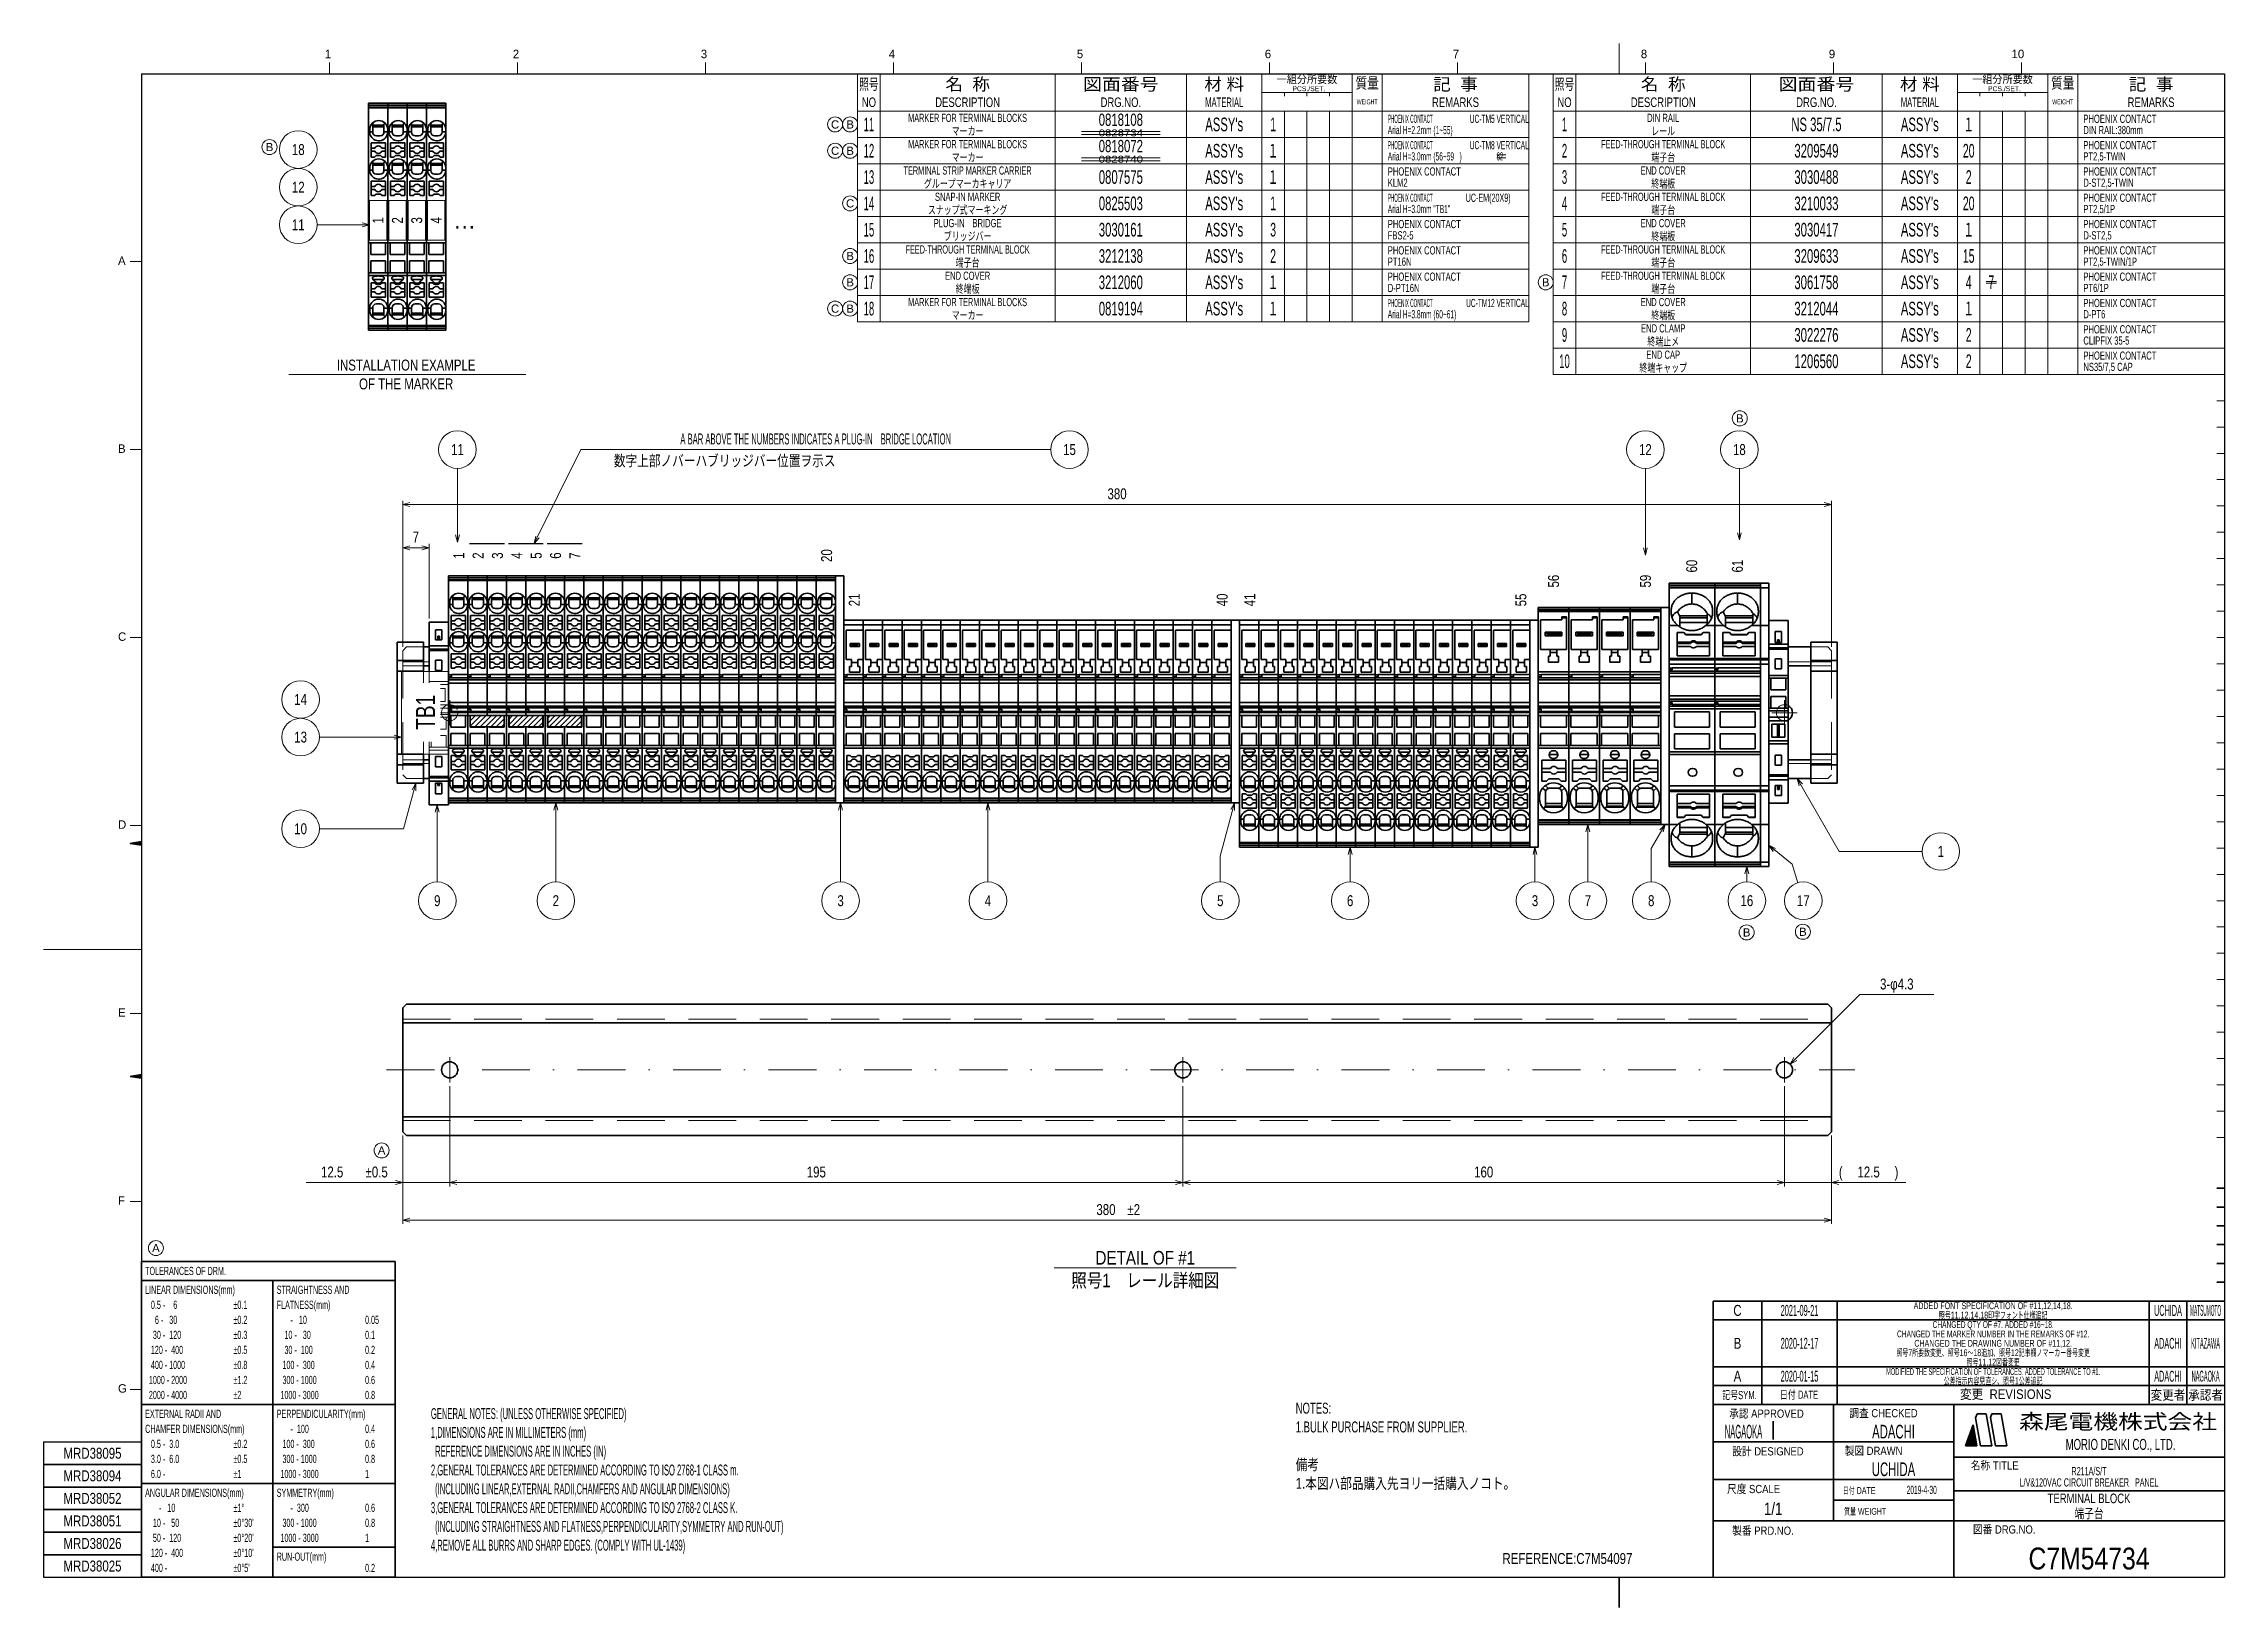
# Model space of a CAD drawing. Header units: millimetres. Extents: x 7 to 587, y 2 to 418.
import ezdxf
from ezdxf.enums import TextEntityAlignment as Align

# ---------------------------------------------------------------- set-up
doc = ezdxf.new("R2010")
doc.units = ezdxf.units.MM
doc.linetypes.add('DASHDOT', pattern=[25.3, 12.7, -6.3, 0, -6.3])
doc.linetypes.add('DASHED', pattern=[19, 12.7, -6.3])
for name, color, linetype in [('GR1_01', 7, 'Continuous'), ('GR1_04', 7, 'Continuous'), ('GR1_05', 7, 'Continuous'), ('GR1_15', 7, 'Continuous'), ('GR1_16', 7, 'Continuous'), ('図面枠C7M', 7, 'Continuous'), ('表題、部品表_01', 7, 'Continuous'), ('表題、部品表_02', 7, 'Continuous'), ('表題、部品表_03', 7, 'Continuous')]:
    doc.layers.add(name, color=color, linetype=linetype)
doc.styles.add('HG丸ｺﾞｼｯｸM-PRO', font='')
doc.styles.get('HG丸ｺﾞｼｯｸM-PRO').set_extended_font_data('HG丸ｺﾞｼｯｸM-PRO')
pattern_1 = [(45, (0, 0), (-0.7071068, 0.7071068), [])]

msp = doc.modelspace()

# ---------------------------------------------------------------- texts
at = {"layer": 'GR1_01', "color": 3, "linetype": 'Continuous', "lineweight": 35, "style": 'HG丸ｺﾞｼｯｸM-PRO'}
for s, width, p in [('INSTALLATION EXAMPLE', 0.782814, (103.42, 332.48)), ('OF THE MARKER', 0.783191, (103.42, 327.48))]:
    msp.add_text(s, height=2.9091, dxfattribs=dict(at, width=width)).set_placement(p, align=Align.MIDDLE_CENTER)
at = {"layer": 'GR1_01', "color": 3, "linetype": 'Continuous', "lineweight": 35, "style": 'HG丸ｺﾞｼｯｸM-PRO', "width": 0.7416}
msp.add_text('TB1', height=5.091, rotation=90, dxfattribs=at).set_placement((108.56, 240.12), align=Align.MIDDLE_CENTER)
at = {"layer": 'GR1_05', "color": 3, "linetype": 'Continuous', "lineweight": 35, "style": 'HG丸ｺﾞｼｯｸM-PRO'}
for s, height, width, p in [('0828734', 1.818, 1.245392, (293.5, 394.25)), ('0828740', 1.818, 1.245392, (293.5, 387.25)), ('7', 3.64, 0.576062, (525, 354.5))]:
    msp.add_text(s, height=height, dxfattribs=dict(at, width=width)).set_placement(p, align=Align.MIDDLE_CENTER)
at = {"layer": 'GR1_05', "color": 3, "linetype": 'Continuous', "lineweight": 35, "style": 'HG丸ｺﾞｼｯｸM-PRO', "width": 0.416959}
msp.add_text('62', height=2.182, dxfattribs=at).set_placement((393.48, 388), align=Align.MIDDLE_LEFT)
at = {"layer": 'GR1_15', "color": 3, "linetype": 'Continuous', "lineweight": 35, "style": 'HG丸ｺﾞｼｯｸM-PRO', "width": 0.784542}
for s, height, p in [('18', 2.909, (74.73, 389.81)), ('12', 2.909, (74.73, 379.81)), ('11', 2.909, (74.73, 369.81)), ('11', 2.909, (117.05, 310)), ('15', 2.909, (279.85, 310)), ('12', 2.909, (433, 310)), ('18', 2.909, (458, 310)), ('14', 2.909, (75.35, 243.52)), ('13', 2.909, (75.35, 233.52)), ('10', 2.909, (75.35, 209.13)), ('1', 2.91, (511.58, 203.08)), ('9', 2.91, (111.7, 190)), ('2', 2.91, (143.23, 190)), ('3', 2.91, (218.96, 190)), ('4', 2.91, (258.16, 190)), ('5', 2.91, (319.95, 190)), ('6', 2.91, (354.49, 190)), ('3', 2.91, (403.65, 190)), ('7', 2.91, (417.72, 190)), ('8', 2.91, (434.56, 190)), ('16', 2.909, (460, 190)), ('17', 2.909, (475, 190))]:
    msp.add_text(s, height=height, rotation=0, dxfattribs=at).set_placement(p, align=Align.MIDDLE_CENTER)
at = {"layer": 'GR1_15', "color": 3, "linetype": 'Continuous', "lineweight": 35, "style": 'HG丸ｺﾞｼｯｸM-PRO', "width": 0.522206}
msp.add_text('A BAR ABOVE THE NUMBERS INDICATES A PLUG-IN\u3000BRIDGE LOCATION', height=2.9091, dxfattribs=at).set_placement((212.35, 310.5), align=Align.BOTTOM_CENTER)
at = {"layer": 'GR1_15', "color": 3, "linetype": 'Continuous', "lineweight": 35, "style": 'HG丸ｺﾞｼｯｸM-PRO', "width": 0.781842}
msp.add_text('数字上部ノバーハブリッジバー位置ヲ示ス', height=2.9091, dxfattribs=at).set_placement((158.66, 307.05), align=Align.MIDDLE_LEFT)
at = {"layer": 'GR1_16', "color": 3, "linetype": 'Continuous', "lineweight": 35, "style": 'HG丸ｺﾞｼｯｸM-PRO', "width": 0.784542}
for s, height, p in [('1', 2.91, (95.94, 370.99)), ('2', 2.91, (101.09, 370.99)), ('3', 2.91, (106.24, 370.99)), ('4', 2.91, (111.39, 370.99)), ('1', 2.91, (117.4, 281.8)), ('2', 2.91, (122.55, 281.8)), ('3', 2.91, (127.7, 281.8)), ('4', 2.91, (132.85, 281.8)), ('5', 2.91, (138, 281.8)), ('6', 2.91, (143.15, 281.8)), ('7', 2.91, (148.3, 281.8)), ('20', 2.909, (215.25, 281.8)), ('60', 2.909, (445.33, 279)), ('61', 2.909, (457.48, 279)), ('56', 2.909, (408.58, 275)), ('59', 2.909, (433.03, 275)), ('21', 2.909, (222.6, 270)), ('40', 2.909, (320.45, 270)), ('41', 2.909, (327.8, 270)), ('55', 2.909, (399.9, 270))]:
    msp.add_text(s, height=height, rotation=90, dxfattribs=at).set_placement(p, align=Align.MIDDLE_CENTER)
at = {"layer": 'GR1_16', "color": 3, "linetype": 'Continuous', "lineweight": 35, "style": 'HG丸ｺﾞｼｯｸM-PRO'}
for s, height, width, p in [('…', 4.36, 1.042456, (118.97, 370.99)), ('DETAIL OF #1', 3.6364, 0.830981, (300, 95)), ('照号1\u3000レール詳細図', 3.636, 0.830534, (300, 89))]:
    msp.add_text(s, height=height, dxfattribs=dict(at, width=width)).set_placement(p, align=Align.MIDDLE_CENTER)
for s, height, width, p in [('380', 2.909, 0.784542, (292.5, 295.91)), ('7', 2.91, 0.784542, (106, 284.39)), ('12.5', 2.909, 0.784749, (83.74, 115.5)), ('±0.5', 2.909, 0.783726, (95.58, 115.5)), ('195', 2.909, 0.784542, (212.5, 115.5)), ('160', 2.909, 0.784542, (390, 115.5)), ('(', 2.91, 0.781868, (484.98, 115.5)), ('12.5', 2.909, 0.784749, (492.38, 115.5)), (')', 2.91, 0.781868, (499.78, 115.5)), ('380', 2.909, 0.784542, (289.54, 105.5)), ('±2', 2.909, 0.782992, (296.94, 105.5))]:
    msp.add_text(s, height=height, rotation=0, dxfattribs=dict(at, width=width)).set_placement(p, align=Align.BOTTOM_CENTER)
at = {"layer": 'GR1_16', "color": 3, "linetype": 'Continuous', "lineweight": 35, "style": 'HG丸ｺﾞｼｯｸM-PRO', "width": 0.783565}
msp.add_text('3-φ4.3', height=2.909, dxfattribs=at).set_placement((499.88, 165.5), align=Align.BOTTOM_CENTER)
at = {"layer": '図面枠C7M', "color": 3, "linetype": 'Continuous', "lineweight": 35, "style": 'HG丸ｺﾞｼｯｸM-PRO'}
for s, height, width, p in [('CHANGED THE MARKER NUMBER IN THE REMARKS OF #12.', 1.8182, 0.577778, (525.5, 74.75)), ('照号11,12,14,18印字フォント仕様追記', 1.8182, 0.618974, (525.5, 79.75)), ('照号7所要数変更、照号16～18追加、照号12記事欄ノマーカー番号変更', 1.8182, 0.619114, (525.5, 69.75)), ('CHANGED THE DRAWING NUMBER OF #11,12.', 1.8182, 0.618893, (525.5, 72.25)), ('照号11,12図番変更', 1.8182, 0.619076, (525.5, 67.25)), ('公差指示内容見直シ、照号1公差追記', 1.8182, 0.619003, (525.5, 62.25)), ('MRD38095', 2.909, 0.783793, (20, 43)), ('MRD38094', 2.909, 0.783793, (20, 37)), ('MRD38052', 2.909, 0.783793, (20, 31)), ('MRD38051', 2.909, 0.783793, (20, 25)), ('端子台', 2.545, 0.741121, (551, 27)), ('MRD38026', 2.909, 0.783793, (20, 19)), ('MRD38025', 2.909, 0.783793, (20, 13))]:
    msp.add_text(s, height=height, dxfattribs=dict(at, width=width)).set_placement(p, align=Align.MIDDLE_CENTER)
for s, width, p in [('GENERAL NOTES: (UNLESS OTHERWISE SPECIFIED)', 0.52211, (110, 55)), ('1,DIMENSIONS ARE IN MILLIMETERS (mm)', 0.521966, (110, 50)), ('  REFERENCE DIMENSIONS ARE IN INCHES (IN)', 0.521932, (110, 45)), ('2,GENERAL TOLERANCES ARE DETERMINED ACCORDING TO ISO 2768-1 CLASS m.', 0.522186, (110, 40)), ('  (INCLUDING LINEAR,EXTERNAL RADII,CHAMFERS AND ANGULAR DIMENSIONS)', 0.522355, (110, 35)), ('3,GENERAL TOLERANCES ARE DETERMINED ACCORDING TO ISO 2768-2 CLASS K.', 0.52223, (110, 30)), ('  (INCLUDING STRAIGHTNESS AND FLATNESS,PERPENDICULARITY,SYMMETRY AND RUN-OUT)', 0.522087, (110, 25)), ('4,REMOVE ALL BURRS AND SHARP EDGES. (COMPLY WITH UL-1439)', 0.52235, (110, 20))]:
    msp.add_text(s, height=2.9091, dxfattribs=dict(at, width=width)).set_placement(p, align=Align.TOP_LEFT)
at = {"layer": '図面枠C7M', "color": 3, "linetype": 'Continuous', "lineweight": 35, "style": 'HG丸ｺﾞｼｯｸM-PRO', "width": 0.783575}
msp.add_text('REFERENCE:C7M54097', height=2.9091, dxfattribs=at).set_placement((395, 15), align=Align.MIDDLE_LEFT)
at = {"layer": '表題、部品表_01', "color": 3, "linetype": 'Continuous', "lineweight": 35, "style": 'HG丸ｺﾞｼｯｸM-PRO'}
for s, height, width, p in [('NOTES:', 2.909, 0.651134, (340, 55)), ('1.BULK PURCHASE FROM SUPPLIER.', 2.9091, 0.651852, (340, 50)), ('備考', 2.909, 0.781842, (340, 40)), ('1.本図ハ部品購入先ヨリ一括購入ノコト。', 2.9091, 0.782004, (340, 35))]:
    msp.add_text(s, height=height, dxfattribs=dict(at, width=width)).set_placement(p, align=Align.MIDDLE_LEFT)
at = {"layer": '表題、部品表_03', "color": 3, "linetype": 'Continuous', "lineweight": 35, "style": 'HG丸ｺﾞｼｯｸM-PRO'}
for s, height, width, p in [('11', 3.636, 0.521199, (226.5, 396.5)), ('MARKER FOR TERMINAL BLOCKS', 2.1818, 0.554332, (252.75, 398.25)), ('マーカー', 2.182, 0.692256, (252.75, 394.75)), ('0818108', 3.273, 0.691275, (293.5, 397.75)), ("ASSY's", 3.636, 0.617769, (321, 396.5)), ('1', 3.64, 0.576062, (334, 396.5)), ('1', 3.64, 0.521199, (411.5, 396.5)), ('DIN RAIL', 2.182, 0.69316, (437.75, 398.25)), ('レール', 2.182, 0.692256, (437.75, 394.75)), ('NS 35/7.5', 3.636, 0.618922, (478.5, 396.5)), ("ASSY's", 3.636, 0.617769, (506, 396.5)), ('１', 3.64, 0.578238, (519, 396.5)), ('12', 3.636, 0.521199, (226.5, 389.5)), ('MARKER FOR TERMINAL BLOCKS', 2.1818, 0.554332, (252.75, 391.25)), ('マーカー', 2.182, 0.692256, (252.75, 387.75)), ('0818072', 3.273, 0.691275, (293.5, 390.75)), ("ASSY's", 3.636, 0.617769, (321, 389.5)), ('１', 3.64, 0.578238, (334, 389.5)), ('2', 3.64, 0.521199, (411.5, 389.5)), ('FEED-THROUGH TERMINAL BLOCK', 2.1818, 0.554676, (437.75, 391.25)), ('端子台', 2.182, 0.692256, (437.75, 387.75)), ('3209549', 3.636, 0.619953, (478.5, 389.5)), ("ASSY's", 3.636, 0.617769, (506, 389.5)), ('20', 3.636, 0.576062, (519, 389.5)), ('13', 3.636, 0.521199, (226.5, 382.5)), ('TERMINAL STRIP MARKER CARRIER', 2.1818, 0.554386, (252.75, 384.25)), ('0807575', 3.636, 0.619953, (293.5, 382.5)), ("ASSY's", 3.636, 0.617769, (321, 382.5)), ('１', 3.64, 0.578238, (334, 382.5)), ('3', 3.64, 0.521199, (411.5, 382.5)), ('END COVER', 2.182, 0.691632, (437.75, 384.25)), ('3030488', 3.636, 0.619953, (478.5, 382.5)), ("ASSY's", 3.636, 0.617769, (506, 382.5)), ('2', 3.64, 0.576062, (519, 382.5)), ('14', 3.636, 0.521199, (226.5, 375.5)), ('グループマーカキャリア', 2.1818, 0.692256, (252.75, 380.75)), ('SNAP-IN MARKER', 2.1818, 0.69228, (252.75, 377.25)), ('0825503', 3.636, 0.619953, (293.5, 375.5)), ("ASSY's", 3.636, 0.617769, (321, 375.5)), ('1', 3.64, 0.576062, (334, 375.5)), ('4', 3.64, 0.521199, (411.5, 375.5)), ('FEED-THROUGH TERMINAL BLOCK', 2.1818, 0.554676, (437.75, 377.25)), ('終端板', 2.182, 0.692256, (437.75, 380.75)), ('3210033', 3.636, 0.619953, (478.5, 375.5)), ("ASSY's", 3.636, 0.617769, (506, 375.5)), ('20', 3.636, 0.576062, (519, 375.5)), ('スナップ式マーキング', 2.182, 0.692256, (252.75, 373.75)), ('PLUG-IN\u3000BRIDGE', 2.1818, 0.692411, (252.75, 370.25)), ('END COVER', 2.182, 0.691632, (437.75, 370.25)), ('端子台', 2.182, 0.692256, (437.75, 373.75)), ('15', 3.636, 0.521199, (226.5, 368.5)), ('ブリッジバー', 2.182, 0.692256, (252.75, 366.75)), ('3030161', 3.636, 0.619953, (293.5, 368.5)), ("ASSY's", 3.636, 0.617769, (321, 368.5)), ('3', 3.64, 0.576062, (334, 368.5)), ('5', 3.64, 0.521199, (411.5, 368.5)), ('終端板', 2.182, 0.692256, (437.75, 366.75)), ('3030417', 3.636, 0.619953, (478.5, 368.5)), ("ASSY's", 3.636, 0.617769, (506, 368.5)), ('１', 3.64, 0.578238, (519, 368.5)), ('16', 3.636, 0.521199, (226.5, 361.5)), ('FEED-THROUGH TERMINAL BLOCK', 2.1818, 0.554676, (252.75, 363.25)), ('端子台', 2.182, 0.692256, (252.75, 359.75)), ('3212138', 3.636, 0.619953, (293.5, 361.5)), ("ASSY's", 3.636, 0.617769, (321, 361.5)), ('2', 3.64, 0.576062, (334, 361.5)), ('6', 3.64, 0.521199, (411.5, 361.5)), ('FEED-THROUGH TERMINAL BLOCK', 2.1818, 0.554676, (437.75, 363.25)), ('端子台', 2.182, 0.692256, (437.75, 359.75)), ('3209633', 3.636, 0.619953, (478.5, 361.5)), ("ASSY's", 3.636, 0.617769, (506, 361.5)), ('15', 3.636, 0.576062, (519, 361.5)), ('17', 3.636, 0.521199, (226.5, 354.5)), ('END COVER', 2.182, 0.691632, (252.75, 356.25)), ('終端板', 2.182, 0.692256, (252.75, 352.75)), ('3212060', 3.636, 0.619953, (293.5, 354.5)), ("ASSY's", 3.636, 0.617769, (321, 354.5)), ('１', 3.64, 0.578238, (334, 354.5)), ('7', 3.64, 0.521199, (411.5, 354.5)), ('FEED-THROUGH TERMINAL BLOCK', 2.1818, 0.554676, (437.75, 356.25)), ('端子台', 2.182, 0.692256, (437.75, 352.75)), ('3061758', 3.636, 0.619953, (478.5, 354.5)), ("ASSY's", 3.636, 0.617769, (506, 354.5)), ('4', 3.64, 0.576062, (519, 354.5)), ('18', 3.636, 0.521199, (226.5, 347.5)), ('MARKER FOR TERMINAL BLOCKS', 2.1818, 0.554332, (252.75, 349.25)), ('0819194', 3.636, 0.619953, (293.5, 347.5)), ("ASSY's", 3.636, 0.617769, (321, 347.5)), ('１', 3.64, 0.578238, (334, 347.5)), ('8', 3.64, 0.521199, (411.5, 347.5)), ('END COVER', 2.182, 0.691632, (437.75, 349.25)), ('3212044', 3.636, 0.619953, (478.5, 347.5)), ("ASSY's", 3.636, 0.617769, (506, 347.5)), ('１', 3.64, 0.578238, (519, 347.5)), ('マーカー', 2.182, 0.692256, (252.75, 345.75)), ('9', 3.64, 0.521199, (411.5, 340.5)), ('END CLAMP', 2.182, 0.692299, (437.75, 342.25)), ('終端板', 2.182, 0.692256, (437.75, 345.75)), ('3022276', 3.636, 0.619953, (478.5, 340.5)), ("ASSY's", 3.636, 0.617769, (506, 340.5)), ('2', 3.64, 0.576062, (519, 340.5)), ('終端止メ', 2.182, 0.692256, (437.75, 338.75)), ('10', 3.636, 0.521199, (411.5, 333.5)), ('終端キャップ', 2.182, 0.692256, (437.75, 331.75)), ('END CAP', 2.182, 0.691956, (437.75, 335.25)), ('1206560', 3.636, 0.619953, (478.5, 333.5)), ("ASSY's", 3.636, 0.617769, (506, 333.5)), ('2', 3.64, 0.576062, (519, 333.5))]:
    msp.add_text(s, height=height, dxfattribs=dict(at, width=width)).set_placement(p, align=Align.MIDDLE_CENTER)
for s, height, width, p in [('Arial H=2.2mm (1~55)', 2.1818, 0.480533, (364.5, 395)), ('PHOENIX CONTACT', 2.1818, 0.34171, (364.5, 398)), ('PHOENIX CONTACT', 2.1818, 0.692624, (549.5, 398)), ('DIN RAIL:380mm', 2.1818, 0.692377, (549.5, 395)), ('Arial H=3.0mm (56~59   )', 2.1818, 0.480487, (364.5, 388)), ('PHOENIX CONTACT', 2.1818, 0.34171, (364.5, 391)), ('PHOENIX CONTACT', 2.1818, 0.692624, (549.5, 391)), ('PT2,5-TWIN', 2.182, 0.69234, (549.5, 388)), ('PHOENIX CONTACT', 2.1818, 0.692624, (364.5, 384)), ('PHOENIX CONTACT', 2.1818, 0.692624, (549.5, 384)), ('PHOENIX CONTACT', 2.1818, 0.34171, (364.5, 377)), ('KLM2', 2.182, 0.692835, (364.5, 381)), ('UC-EM(20X9)', 2.1818, 0.521471, (385.22, 377)), ('D-ST2,5-TWIN', 2.1818, 0.692461, (549.5, 381)), ('PHOENIX CONTACT', 2.1818, 0.692624, (549.5, 377)), ('Arial H=3.0mm "TB1"', 2.1818, 0.480635, (364.5, 374)), ('PT2,5/1P', 2.182, 0.691647, (549.5, 374)), ('PHOENIX CONTACT', 2.1818, 0.692624, (364.5, 370)), ('FBS2-5', 2.182, 0.691927, (364.5, 367)), ('PHOENIX CONTACT', 2.1818, 0.692624, (549.5, 370)), ('D-ST2,5', 2.182, 0.692246, (549.5, 367)), ('PHOENIX CONTACT', 2.1818, 0.692624, (364.5, 363)), ('PT16N', 2.182, 0.691988, (364.5, 360)), ('PHOENIX CONTACT', 2.1818, 0.692624, (549.5, 363)), ('PT2,5-TWIN/1P', 2.1818, 0.692078, (549.5, 360)), ('PHOENIX CONTACT', 2.1818, 0.692624, (364.5, 356)), ('D-PT16N', 2.182, 0.69221, (364.5, 353)), ('PHOENIX CONTACT', 2.1818, 0.692624, (549.5, 356)), ('PT6/1P', 2.182, 0.691866, (549.5, 353)), ('PHOENIX CONTACT', 2.1818, 0.34171, (364.5, 349)), ('PHOENIX CONTACT', 2.1818, 0.692624, (549.5, 349)), ('Arial H=3.8mm (60~61)', 2.1818, 0.480674, (364.5, 346)), ('D-PT6', 2.182, 0.692591, (549.5, 346)), ('PHOENIX CONTACT', 2.1818, 0.692624, (549.5, 342)), ('CLIPFIX 35-5', 2.1818, 0.692388, (549.5, 339)), ('PHOENIX CONTACT', 2.1818, 0.692624, (549.5, 335)), ('NS35/7,5 CAP', 2.1818, 0.691437, (549.5, 332))]:
    msp.add_text(s, height=height, dxfattribs=dict(at, width=width)).set_placement(p, align=Align.MIDDLE_LEFT)
for s, width, p in [('UC-TM5 VERTICAL', 0.48091, (402, 398)), ('UC-TM8 VERTICAL', 0.48091, (402, 391)), ('UC-TM12 VERTICAL', 0.481038, (402, 349))]:
    msp.add_text(s, height=2.1818, dxfattribs=dict(at, width=width)).set_placement(p, align=Align.MIDDLE_RIGHT)

# ---------------------------------------------------------------- blocks, each defined once
blk = doc.blocks.new('BLKF024')
at = {"layer": '図面枠C7M', "color": 3, "linetype": 'Continuous', "lineweight": 35}
for p, q in [((30.067393, 143.236108), (30.09438, 143.263095)), ((30.188706, 143.216), (30.264271, 143.291564)), ((30.310019, 143.195891), (30.434161, 143.320033)), ((30.431331, 143.175782), (30.604052, 143.348503)), ((30.552644, 143.155673), (30.773942, 143.376972)), ((30.673956, 143.135565), (30.943833, 143.405441)), ((30.795269, 143.115456), (31.113723, 143.43391)), ((30.916582, 143.095347), (31.283614, 143.462379)), ((31.037894, 143.075238), (31.453504, 143.490848)), ((31.159207, 143.05513), (31.623395, 143.519317)), ((31.280519, 143.035021), (31.793285, 143.547787)), ((31.401832, 143.014912), (31.963176, 143.576256)), ((31.523145, 142.994803), (32.133066, 143.604725)), ((31.644457, 142.974695), (32.302957, 143.633194)), ((31.76577, 142.954586), (32.472847, 143.661663)), ((31.887082, 142.934477), (32.642738, 143.690132)), ((32.008395, 142.914368), (32.812628, 143.718601)), ((32.129708, 142.894259), (32.982519, 143.747071)), ((32.25102, 142.874151), (33, 143.62313)), ((32.372333, 142.854042), (33, 143.481709)), ((32.493645, 142.833933), (33, 143.340288)), ((32.614958, 142.813824), (33, 143.198866)), ((32.736271, 142.793716), (33, 143.057445)), ((32.857583, 142.773607), (33, 142.916024)), ((32.978896, 142.753498), (33, 142.774602))]:
    blk.add_line(p, q, dxfattribs=at)
blk = doc.blocks.new('BLKF025')
at = {"layer": '図面枠C7M', "color": 3, "linetype": 'Continuous', "lineweight": 35}
for p, q in [((30.067393, 205.236108), (30.09438, 205.263095)), ((30.188706, 205.216), (30.264271, 205.291564)), ((30.310019, 205.195891), (30.434161, 205.320033)), ((30.431331, 205.175782), (30.604052, 205.348503)), ((30.552644, 205.155673), (30.773942, 205.376972)), ((30.673956, 205.135565), (30.943833, 205.405441)), ((30.795269, 205.115456), (31.113723, 205.43391)), ((30.916582, 205.095347), (31.283614, 205.462379)), ((31.037894, 205.075238), (31.453504, 205.490848)), ((31.159207, 205.05513), (31.623395, 205.519317)), ((31.280519, 205.035021), (31.793285, 205.547787)), ((31.401832, 205.014912), (31.963176, 205.576256)), ((31.523145, 204.994803), (32.133066, 205.604725)), ((31.644457, 204.974695), (32.302957, 205.633194)), ((31.76577, 204.954586), (32.472847, 205.661663)), ((31.887082, 204.934477), (32.642738, 205.690132)), ((32.008395, 204.914368), (32.812628, 205.718601)), ((32.129708, 204.894259), (32.982519, 205.747071)), ((32.25102, 204.874151), (33, 205.62313)), ((32.372333, 204.854042), (33, 205.481709)), ((32.493645, 204.833933), (33, 205.340288)), ((32.614958, 204.813824), (33, 205.198866)), ((32.736271, 204.793716), (33, 205.057445)), ((32.857583, 204.773607), (33, 204.916024)), ((32.978896, 204.753498), (33, 204.774602))]:
    blk.add_line(p, q, dxfattribs=at)
blk = doc.blocks.new('BLKF026')
at = {"layer": '図面枠C7M', "color": 4, "linetype": 'Continuous', "lineweight": 13}
for p, q in [((518.157871, 44.996757), (520.693675, 47.532561)), ((518.211969, 45.192276), (520.672477, 47.652784)), ((518.292898, 45.414626), (520.651278, 47.773006)), ((518.299292, 44.996757), (520.714874, 47.412338)), ((518.373827, 45.636976), (520.63008, 47.893229)), ((518.440714, 44.996757), (520.736072, 47.292115)), ((518.454756, 45.859327), (520.608881, 48.013452)), ((518.535684, 46.081677), (520.587682, 48.133675)), ((518.582135, 44.996757), (520.757271, 47.171892)), ((518.616613, 46.304027), (520.566484, 48.253898)), ((518.697542, 46.526377), (520.545285, 48.374121)), ((518.723556, 44.996757), (520.778469, 47.051669)), ((518.778471, 46.748727), (520.524087, 48.494343)), ((518.8594, 46.971078), (520.502888, 48.614566)), ((518.864978, 44.996757), (520.799668, 46.931447)), ((518.940329, 47.193428), (520.48169, 48.734789)), ((519.006399, 44.996757), (520.820866, 46.811224)), ((519.021258, 47.415778), (520.460491, 48.855012)), ((519.102186, 47.638128), (520.439293, 48.975235)), ((519.147821, 44.996757), (520.842065, 46.691001)), ((519.183115, 47.860479), (520.418094, 49.095457)), ((519.264044, 48.082829), (520.396896, 49.21568)), ((519.289242, 44.996757), (520.863263, 46.570778)), ((519.344973, 48.305179), (520.375697, 49.335903)), ((519.425902, 48.527529), (520.354499, 49.456126)), ((519.430663, 44.996757), (520.884462, 46.450555)), ((519.506831, 48.749879), (520.3333, 49.576349)), ((519.58776, 48.97223), (520.312102, 49.696572)), ((519.668689, 49.19458), (520.290903, 49.816794)), ((519.749617, 49.41693), (520.269705, 49.937017)), ((519.830546, 49.63928), (520.248506, 50.05724)), ((519.911475, 49.861631), (520.227307, 50.177463)), ((519.992404, 50.083981), (520.206109, 50.297686)), ((520.073333, 50.306331), (520.18491, 50.417909)), ((520.154262, 50.528681), (520.163712, 50.538131)), ((519.572085, 44.996757), (520.90566, 46.330332)), ((519.713506, 44.996757), (520.926859, 46.21011)), ((519.854927, 44.996757), (520.948057, 46.089887)), ((519.996349, 44.996757), (520.969256, 45.969664)), ((520.13777, 44.996757), (520.990455, 45.849441)), ((520.279191, 44.996757), (521.011653, 45.729218)), ((520.420613, 44.996757), (521.032852, 45.608995)), ((520.562034, 44.996757), (521.05405, 45.488773)), ((520.703455, 44.996757), (521.075249, 45.36855)), ((520.844877, 44.996757), (521.096447, 45.248327)), ((520.986298, 44.996757), (521.117646, 45.128104)), ((521.12772, 44.996757), (521.138844, 45.007881))]:
    blk.add_line(p, q, dxfattribs=at)
blk = doc.blocks.new('BLKF023')
at = {"layer": '図面枠C7M', "color": 4, "linetype": 'Continuous', "lineweight": 13}
for p, q in [((426, 410), (426, 418)), ((83, 413), (83, 410)), ((133, 413), (133, 410)), ((183, 413), (183, 410)), ((233, 413), (233, 410)), ((283, 413), (283, 410)), ((333, 413), (333, 410)), ((383, 413), (383, 410)), ((433, 413), (433, 410)), ((483, 413), (483, 410)), ((533, 413), (533, 410)), ((585, 393), (587, 393)), ((585, 386), (587, 386)), ((585, 379), (587, 379)), ((585, 372), (587, 372)), ((30, 360), (33, 360)), ((585, 365), (587, 365)), ((585, 358), (587, 358)), ((585, 351), (587, 351)), ((585, 344), (587, 344)), ((585, 337), (587, 337)), ((585, 330), (587, 330)), ((585, 323), (587, 323)), ((585, 316), (587, 316)), ((30, 310), (33, 310)), ((585, 309), (587, 309)), ((585, 302), (587, 302)), ((585, 295), (587, 295)), ((585, 288), (587, 288)), ((585, 281), (587, 281)), ((585, 274), (587, 274)), ((585, 267), (587, 267)), ((30, 260), (33, 260)), ((587, 260), (585, 260)), ((585, 253), (587, 253)), ((585, 246), (587, 246)), ((585, 239), (587, 239)), ((585, 232), (587, 232)), ((585, 225), (587, 225)), ((585, 218), (587, 218)), ((30, 210), (33, 210)), ((585, 211), (587, 211)), ((585, 204), (587, 204)), ((585, 197), (587, 197)), ((585, 190), (587, 190)), ((585, 183), (587, 183)), ((7, 177), (33, 177)), ((585, 176), (587, 176)), ((585, 169), (587, 169)), ((30, 160), (33, 160)), ((585, 162), (587, 162)), ((585, 155), (587, 155)), ((585, 148), (587, 148)), ((585, 141), (587, 141)), ((585, 134), (587, 134)), ((585, 127), (587, 127)), ((30, 110), (33, 110)), ((30, 60), (33, 60))]:
    blk.add_line(p, q, dxfattribs=at)
at = {"layer": '図面枠C7M', "color": 2, "linetype": 'Continuous', "lineweight": 25}
for p, q in [((33, 410), (587, 410)), ((33, 410), (33, 10)), ((587, 410), (587, 10)), ((7, 46), (7, 10)), ((7, 46), (33, 46)), ((7, 10), (587, 10))]:
    blk.add_line(p, q, dxfattribs=at)
at = {"layer": '図面枠C7M', "color": 3, "linetype": 'Continuous', "lineweight": 35}
for p, q in [((33, 205.75), (30, 205.25)), ((30, 205.25), (33, 204.75)), ((33, 143.75), (30, 143.25)), ((30, 143.25), (33, 142.75)), ((587, 113.5), (585, 113.5)), ((587, 108.5), (585, 108.5)), ((587, 103.5), (585, 103.5)), ((587, 98.5), (585, 98.5)), ((587, 93.5), (585, 93.5)), ((587, 88.5), (585, 88.5)), ((451, 83.5), (587, 83.5)), ((451, 83.5), (451, 10)), ((464, 56), (464, 83.5)), ((484, 56), (484, 83.5)), ((567, 56), (567, 83.5)), ((577, 56), (577, 83.5)), ((587, 83.5), (585, 83.5)), ((451, 78.5), (587, 78.5)), ((451, 66), (587, 66)), ((451, 61), (587, 61)), ((451, 56), (587, 56)), ((483, 56), (483, 25)), ((515, 56), (515, 10)), ((520.84, 52.4), (521.23, 53.5)), ((522.14, 45), (520.84, 52.4)), ((521.23, 53.5), (523.64, 53.5)), ((525.14, 45), (523.64, 53.5)), ((525.18, 53.5), (524.82, 52.51)), ((526.14, 45), (524.82, 52.51)), ((525.18, 53.5), (527.64, 53.5)), ((529.14, 45), (527.64, 53.5)), ((467.01, 51.56), (467.01, 46.69)), ((518.14, 45), (520.16, 50.55)), ((521.14, 45), (520.16, 50.55)), ((451, 46), (515, 46)), ((515, 42), (587, 42)), ((518.14, 45), (521.14, 45)), ((522.14, 45), (525.14, 45)), ((526.14, 45), (529.14, 45)), ((7, 40), (33, 40)), ((451, 36), (515, 36)), ((7, 34), (33, 34)), ((483, 30.5), (515, 30.5)), ((515, 33), (587, 33)), ((7, 28), (33, 28)), ((451, 25), (587, 25)), ((7, 22), (33, 22)), ((7, 16), (33, 16)), ((426, 2), (426, 10))]:
    blk.add_line(p, q, dxfattribs=at)
for name in ['BLKF025', 'BLKF024']:
    blk.add_blockref(name, (0, 0), dxfattribs=at)
at = {"layer": '図面枠C7M', "color": 4, "linetype": 'Continuous', "lineweight": 13}
blk.add_blockref('BLKF026', (0, 0), dxfattribs=at)
at = {"layer": '図面枠C7M', "color": 4, "linetype": 'Continuous', "lineweight": 13, "style": 'HG丸ｺﾞｼｯｸM-PRO'}
for s, height, width, p in [('1', 2.25, 1.003994, (81.79, 413.45)), ('2', 2.25, 1.003994, (131.79, 413.45)), ('3', 2.25, 1.003994, (181.79, 413.45)), ('4', 2.25, 1.003994, (231.79, 413.45)), ('5', 2.25, 1.003994, (281.79, 413.45)), ('6', 2.25, 1.003994, (331.79, 413.45)), ('7', 2.25, 1.003994, (381.79, 413.45)), ('8', 2.25, 1.003994, (431.8, 413.45)), ('9', 2.25, 1.003994, (481.8, 413.45)), ('10', 2.255, 1.003994, (530.4, 413.45)), ('A', 2.25, 1.002405, (26.79, 358.45)), ('B', 2.25, 1.004704, (26.79, 308.45)), ('D', 2.25, 1.002334, (26.79, 208.45)), ('E', 2.25, 1.001589, (26.79, 158.45)), ('F', 2.25, 0.998986, (26.79, 108.45)), ('G', 2.25, 1.003714, (26.79, 58.45))]:
    blk.add_text(s, height=height, dxfattribs=dict(at, width=width)).set_placement(p, align=Align.BOTTOM_LEFT)
at = {"layer": '図面枠C7M', "color": 3, "linetype": 'Continuous', "lineweight": 35, "style": 'HG丸ｺﾞｼｯｸM-PRO', "width": 1.001214}
blk.add_text('C', height=2.25, dxfattribs=at).set_placement((26.79, 258.45), align=Align.BOTTOM_LEFT)
at = {"layer": '図面枠C7M', "color": 4, "linetype": 'Continuous', "lineweight": 13, "style": 'HG丸ｺﾞｼｯｸM-PRO'}
for s, height, width, p in [('記号SYM.', 2.182, 0.69227, (458.03, 58.49)), ('日付 DATE', 2.182, 0.692507, (473.87, 58.58)), ('変更  REVISIONS', 2.5455, 0.887352, (528.85, 58.72)), ('変更者', 2.545, 0.887717, (572, 58.5)), ('承認者', 2.545, 0.887717, (582, 58.5)), ('承認 APPROVED', 2.1818, 0.863151, (465.21, 53.54)), ('調査 CHECKED', 2.182, 0.863174, (496.34, 53.67)), ('設計 DESIGNED', 2.1818, 0.862613, (465.61, 43.51)), ('製図 DRAWN', 2.182, 0.863099, (493.7, 43.65)), ('名称 TITLE', 2.182, 0.862489, (525.93, 39.77)), ('尺度 SCALE', 2.182, 0.862581, (461.78, 33.49)), ('日付 DATE', 1.818, 0.618255, (489.88, 33.09)), ('製番 PRD.NO.', 2.182, 0.863299, (464.29, 22.41)), ('質量 WEIGHT', 1.818, 0.618812, (491.46, 27.55)), ('図番 DRG.NO.', 2.182, 0.863083, (528.44, 22.73))]:
    blk.add_text(s, height=height, dxfattribs=dict(at, width=width)).set_placement(p, align=Align.MIDDLE_CENTER)
at = {"layer": '図面枠C7M', "color": 2, "linetype": 'Continuous', "lineweight": 25, "style": 'HG丸ｺﾞｼｯｸM-PRO', "width": 1.206081}
blk.add_text('森尾電機株式会社', height=4, dxfattribs=at).set_placement((558.72, 51.43), align=Align.MIDDLE_CENTER)
at = {"layer": '図面枠C7M', "color": 3, "linetype": 'Continuous', "lineweight": 35, "style": 'HG丸ｺﾞｼｯｸM-PRO', "width": 0.652197}
blk.add_text('MORIO DENKI CO., LTD.', height=2.9091, dxfattribs=at).set_placement((559.38, 45.36), align=Align.MIDDLE_CENTER)
blk = doc.blocks.new('BLKF027')
at = {"layer": '図面枠C7M', "color": 3, "linetype": 'Continuous', "lineweight": 35, "style": 'HG丸ｺﾞｼｯｸM-PRO'}
for s, height, width, p in [('C', 2.91, 0.782198, (457.5, 81)), ('2021-09-21', 2.909, 0.488281, (474, 81)), ('ADDED FONT SPECIFICATION OF #11,12,14,18.', 1.8182, 0.618314, (525.5, 82.25)), ('UCHIDA', 2.909, 0.415827, (572, 81)), ('MATSUMOTO', 2.909, 0.26157, (582, 81)), ('CHANGED QTY OF #7. ADDED #16~18.', 1.8182, 0.577483, (525.5, 77.25)), ('B', 2.91, 0.78204, (457.5, 72.25)), ('2020-12-17', 2.909, 0.488281, (474, 72.25)), ('ADACHI', 2.909, 0.415454, (572, 72.25)), ('KITAZAWA', 2.909, 0.308644, (582, 72.25)), ('A', 2.91, 0.782973, (457.5, 63.5)), ('2020-01-15', 2.909, 0.488281, (474, 63.5)), ('MODIFIED THE SPECIFICATION OF TOLERANCES. ADDED TOLERANCE TO #1.', 1.8182, 0.497763, (525.5, 64.75)), ('ADACHI', 2.909, 0.415454, (572, 63.5)), ('NAGAOKA', 2.909, 0.309653, (582, 63.5)), ('NAGAOKA', 3.636, 0.414524, (459.11, 48.75)), ('ADACHI', 3.636, 0.619335, (499, 48.75)), ('UCHIDA', 3.636, 0.61989, (499, 38.75)), ('L/V&120VAC CIRCUIT BREAKER\u3000PANEL', 2.1818, 0.522042, (551, 35.25)), ('R211A/S/T', 2.182, 0.521472, (551, 38.25)), ('1/1', 3.273, 0.80628, (467, 28.25)), ('2019-4-30', 2.182, 0.482367, (506.5, 33.25)), ('TERMINAL BLOCK', 2.5455, 0.742009, (551, 31)), ('C7M54734', 5.818, 0.846013, (551, 15))]:
    blk.add_text(s, height=height, dxfattribs=dict(at, width=width)).set_placement(p, align=Align.MIDDLE_CENTER)
blk = doc.blocks.new('BLKF028')
at = {"layer": '表題、部品表_02', "color": 4, "linetype": 'Continuous', "lineweight": 13}
for p, q in [((408.5, 400), (408.5, 393)), ((408.5, 400), (587, 400)), ((414.5, 400), (414.5, 393)), ((461, 400), (461, 393)), ((496, 400), (496, 393)), ((516, 400), (516, 393)), ((522, 400), (522, 393)), ((528, 400), (528, 393)), ((534, 393), (534, 400)), ((540, 400), (540, 393)), ((548, 400), (548, 393)), ((587, 400), (587, 393)), ((408.5, 393), (587, 393))]:
    blk.add_line(p, q, dxfattribs=at)
blk = doc.blocks.new('BLKF030')
at = {"layer": '表題、部品表_02', "color": 4, "linetype": 'Continuous', "lineweight": 13}
for p, q in [((408.5, 393), (408.5, 386)), ((408.5, 393), (587, 393)), ((414.5, 393), (414.5, 386)), ((461, 393), (461, 386)), ((496, 393), (496, 386)), ((516, 393), (516, 386)), ((522, 393), (522, 386)), ((528, 393), (528, 386)), ((534, 386), (534, 393)), ((540, 393), (540, 386)), ((548, 393), (548, 386)), ((587, 393), (587, 386)), ((408.5, 386), (587, 386))]:
    blk.add_line(p, q, dxfattribs=at)
blk = doc.blocks.new('BLKF032')
at = {"layer": '表題、部品表_02', "color": 4, "linetype": 'Continuous', "lineweight": 13}
for p, q in [((408.5, 386), (408.5, 379)), ((408.5, 386), (587, 386)), ((414.5, 386), (414.5, 379)), ((461, 386), (461, 379)), ((496, 386), (496, 379)), ((516, 386), (516, 379)), ((522, 386), (522, 379)), ((528, 386), (528, 379)), ((534, 379), (534, 386)), ((540, 386), (540, 379)), ((548, 386), (548, 379)), ((587, 386), (587, 379)), ((408.5, 379), (587, 379))]:
    blk.add_line(p, q, dxfattribs=at)
blk = doc.blocks.new('BLKF034')
at = {"layer": '表題、部品表_02', "color": 4, "linetype": 'Continuous', "lineweight": 13}
for p, q in [((408.5, 379), (408.5, 372)), ((408.5, 379), (587, 379)), ((414.5, 379), (414.5, 372)), ((461, 379), (461, 372)), ((496, 379), (496, 372)), ((516, 379), (516, 372)), ((522, 379), (522, 372)), ((528, 379), (528, 372)), ((534, 372), (534, 379)), ((540, 379), (540, 372)), ((548, 379), (548, 372)), ((587, 379), (587, 372)), ((408.5, 372), (587, 372))]:
    blk.add_line(p, q, dxfattribs=at)
blk = doc.blocks.new('BLKF036')
at = {"layer": '表題、部品表_02', "color": 4, "linetype": 'Continuous', "lineweight": 13}
for p, q in [((408.5, 372), (408.5, 365)), ((408.5, 372), (587, 372)), ((414.5, 372), (414.5, 365)), ((461, 372), (461, 365)), ((496, 372), (496, 365)), ((516, 372), (516, 365)), ((522, 372), (522, 365)), ((528, 372), (528, 365)), ((534, 365), (534, 372)), ((540, 372), (540, 365)), ((548, 372), (548, 365)), ((587, 372), (587, 365)), ((408.5, 365), (587, 365))]:
    blk.add_line(p, q, dxfattribs=at)
blk = doc.blocks.new('BLKF038')
at = {"layer": '表題、部品表_02', "color": 4, "linetype": 'Continuous', "lineweight": 13}
for p, q in [((408.5, 365), (408.5, 358)), ((408.5, 365), (587, 365)), ((414.5, 365), (414.5, 358)), ((461, 365), (461, 358)), ((496, 365), (496, 358)), ((516, 365), (516, 358)), ((522, 365), (522, 358)), ((528, 365), (528, 358)), ((534, 358), (534, 365)), ((540, 365), (540, 358)), ((548, 365), (548, 358)), ((587, 365), (587, 358)), ((408.5, 358), (587, 358))]:
    blk.add_line(p, q, dxfattribs=at)
blk = doc.blocks.new('BLKF040')
at = {"layer": '表題、部品表_02', "color": 4, "linetype": 'Continuous', "lineweight": 13}
for p, q in [((408.5, 358), (408.5, 351)), ((408.5, 358), (587, 358)), ((414.5, 358), (414.5, 351)), ((461, 358), (461, 351)), ((496, 358), (496, 351)), ((516, 358), (516, 351)), ((522, 358), (522, 351)), ((528, 358), (528, 351)), ((534, 351), (534, 358)), ((540, 358), (540, 351)), ((548, 358), (548, 351)), ((587, 358), (587, 351)), ((408.5, 351), (587, 351))]:
    blk.add_line(p, q, dxfattribs=at)
blk = doc.blocks.new('BLKF042')
at = {"layer": '表題、部品表_02', "color": 4, "linetype": 'Continuous', "lineweight": 13}
for p, q in [((408.5, 351), (408.5, 344)), ((408.5, 351), (587, 351)), ((414.5, 351), (414.5, 344)), ((461, 351), (461, 344)), ((496, 351), (496, 344)), ((516, 351), (516, 344)), ((522, 351), (522, 344)), ((528, 351), (528, 344)), ((534, 344), (534, 351)), ((540, 351), (540, 344)), ((548, 351), (548, 344)), ((587, 351), (587, 344)), ((408.5, 344), (587, 344))]:
    blk.add_line(p, q, dxfattribs=at)
blk = doc.blocks.new('BLKF044')
at = {"layer": '表題、部品表_02', "color": 4, "linetype": 'Continuous', "lineweight": 13}
for p, q in [((408.5, 344), (408.5, 337)), ((408.5, 344), (587, 344)), ((414.5, 344), (414.5, 337)), ((461, 344), (461, 337)), ((496, 344), (496, 337)), ((516, 344), (516, 337)), ((522, 344), (522, 337)), ((528, 344), (528, 337)), ((534, 337), (534, 344)), ((540, 344), (540, 337)), ((548, 344), (548, 337)), ((587, 344), (587, 337)), ((408.5, 337), (587, 337))]:
    blk.add_line(p, q, dxfattribs=at)
blk = doc.blocks.new('BLKF046')
at = {"layer": '表題、部品表_02', "color": 4, "linetype": 'Continuous', "lineweight": 13}
for p, q in [((408.5, 337), (408.5, 330)), ((408.5, 337), (587, 337)), ((414.5, 337), (414.5, 330)), ((461, 337), (461, 330)), ((496, 337), (496, 330)), ((516, 337), (516, 330)), ((522, 337), (522, 330)), ((528, 337), (528, 330)), ((534, 330), (534, 337)), ((540, 337), (540, 330)), ((548, 337), (548, 330)), ((587, 337), (587, 330)), ((408.5, 330), (587, 330))]:
    blk.add_line(p, q, dxfattribs=at)
blk = doc.blocks.new('BLKF048')
at = {"layer": '表題、部品表_02', "color": 4, "linetype": 'Continuous', "lineweight": 13}
for p, q in [((223.5, 386), (223.5, 379)), ((223.5, 386), (402, 386)), ((229.5, 386), (229.5, 379)), ((276, 386), (276, 379)), ((311, 386), (311, 379)), ((331, 386), (331, 379)), ((337, 386), (337, 379)), ((343, 386), (343, 379)), ((349, 379), (349, 386)), ((355, 386), (355, 379)), ((363, 386), (363, 379)), ((402, 386), (402, 379)), ((223.5, 379), (402, 379))]:
    blk.add_line(p, q, dxfattribs=at)
blk = doc.blocks.new('BLKF050')
at = {"layer": '表題、部品表_02', "color": 4, "linetype": 'Continuous', "lineweight": 13}
for p, q in [((223.5, 379), (223.5, 372)), ((223.5, 379), (402, 379)), ((229.5, 379), (229.5, 372)), ((276, 379), (276, 372)), ((311, 379), (311, 372)), ((331, 379), (331, 372)), ((337, 379), (337, 372)), ((343, 379), (343, 372)), ((349, 372), (349, 379)), ((355, 379), (355, 372)), ((363, 379), (363, 372)), ((402, 379), (402, 372)), ((223.5, 372), (402, 372))]:
    blk.add_line(p, q, dxfattribs=at)
blk = doc.blocks.new('BLKF052')
at = {"layer": '表題、部品表_02', "color": 4, "linetype": 'Continuous', "lineweight": 13}
for p, q in [((223.5, 372), (223.5, 365)), ((223.5, 372), (402, 372)), ((229.5, 372), (229.5, 365)), ((276, 372), (276, 365)), ((311, 372), (311, 365)), ((331, 372), (331, 365)), ((337, 372), (337, 365)), ((343, 372), (343, 365)), ((349, 365), (349, 372)), ((355, 372), (355, 365)), ((363, 372), (363, 365)), ((402, 372), (402, 365)), ((223.5, 365), (402, 365))]:
    blk.add_line(p, q, dxfattribs=at)
blk = doc.blocks.new('BLKF054')
at = {"layer": '表題、部品表_02', "color": 4, "linetype": 'Continuous', "lineweight": 13}
for p, q in [((223.5, 400), (223.5, 393)), ((223.5, 400), (402, 400)), ((229.5, 400), (229.5, 393)), ((276, 400), (276, 393)), ((311, 400), (311, 393)), ((331, 400), (331, 393)), ((337, 400), (337, 393)), ((343, 400), (343, 393)), ((349, 393), (349, 400)), ((355, 400), (355, 393)), ((363, 400), (363, 393)), ((402, 400), (402, 393)), ((223.5, 393), (402, 393))]:
    blk.add_line(p, q, dxfattribs=at)
blk = doc.blocks.new('BLKF056')
at = {"layer": '表題、部品表_02', "color": 4, "linetype": 'Continuous', "lineweight": 13}
for p, q in [((223.5, 393), (223.5, 386)), ((223.5, 393), (402, 393)), ((229.5, 393), (229.5, 386)), ((276, 393), (276, 386)), ((311, 393), (311, 386)), ((331, 393), (331, 386)), ((337, 393), (337, 386)), ((343, 393), (343, 386)), ((349, 386), (349, 393)), ((355, 393), (355, 386)), ((363, 393), (363, 386)), ((402, 393), (402, 386)), ((223.5, 386), (402, 386))]:
    blk.add_line(p, q, dxfattribs=at)
blk = doc.blocks.new('FXTIP_ARROW_S')
at = {"color": 0, "linetype": 'Continuous', "lineweight": -2}
for q in [(-1, 0), (-0.97, 0.26), (-0.97, -0.26)]:
    blk.add_line((0, 0), q, dxfattribs=at)
blk = doc.blocks.new('FXTIP_ARROW_E')
at = {"color": 0, "linetype": 'Continuous', "lineweight": -2}
for q in [(-1, 0), (-0.97, 0.26), (-0.97, -0.26)]:
    blk.add_line((0, 0), q, dxfattribs=at)
blk = doc.blocks.new('BLKF058')
at = {"layer": 'GR1_01', "color": 3, "linetype": 'Continuous', "lineweight": 35}
for p, q in [((103.5, 162.5), (102.5, 161.5)), ((103.5, 162.5), (481.5, 162.5)), ((481.5, 162.5), (482.5, 161.5)), ((102.5, 161.5), (102.5, 128.5)), ((102.5, 157.5), (482.5, 157.5)), ((482.5, 161.5), (482.5, 128.5)), ((102.5, 132.5), (482.5, 132.5)), ((103.5, 127.5), (102.5, 128.5)), ((482.5, 128.5), (481.5, 127.5)), ((103.5, 127.5), (481.5, 127.5))]:
    blk.add_line(p, q, dxfattribs=at)
at = {"layer": 'GR1_01', "color": 4, "linetype": 'DASHED', "lineweight": 13}
for p, q in [((102.5, 158.5), (482.5, 158.5)), ((102.5, 131.5), (482.5, 131.5))]:
    blk.add_line(p, q, dxfattribs=at)
at = {"layer": 'GR1_01', "color": 4, "linetype": 'DASHDOT', "lineweight": 13}
for p, q in [((98.22, 145), (488.69, 145)), ((115, 148.37), (115, 141.62)), ((310, 148.37), (310, 141.62)), ((470, 148.37), (470, 141.62))]:
    blk.add_line(p, q, dxfattribs=at)
at = {"layer": 'GR1_01', "color": 3, "linetype": 'Continuous', "lineweight": 35}
for centre in [(115, 145), (310, 145), (470, 145)]:
    blk.add_circle(centre, 2.15, dxfattribs=at)
blk = doc.blocks.new('BLKF060')
at = {"layer": '表題、部品表_01', "color": 4, "linetype": 'Continuous', "lineweight": 13}
for p, q in [((408.5, 410), (408.5, 400)), ((408.5, 410), (587, 410)), ((414.5, 410), (414.5, 400)), ((461, 410), (461, 400)), ((496, 410), (496, 400)), ((516, 410), (516, 400)), ((540, 410), (540, 400)), ((548, 410), (548, 400)), ((587, 410), (587, 400)), ((516, 405), (540, 405)), ((522, 404), (522, 405)), ((528, 405), (528, 404)), ((534, 405), (534, 404)), ((408.5, 400), (587, 400))]:
    blk.add_line(p, q, dxfattribs=at)
at = {"layer": '表題、部品表_01', "color": 3, "linetype": 'Continuous', "lineweight": 35, "style": 'HG丸ｺﾞｼｯｸM-PRO'}
for s, height, width, p in [('照号', 2.909, 0.651535, (411.5, 407.2)), ('名  称', 3.273, 1.042426, (437.75, 407.2)), ('図面番号', 3.273, 1.127518, (478.5, 407.2)), ('材 料', 3.273, 1.042439, (506, 407.2)), ('一組分所要数', 2.036, 0.966638, (528, 408.5)), ('PCS./SET.', 1.309, 0.862935, (528.5, 406)), ('質量', 2.909, 0.781842, (544, 407.5)), ('記  事', 3.273, 1.042426, (567.5, 407.2)), ('NO', 2.545, 0.740841, (411.5, 402.4)), ('DESCRIPTION', 2.5455, 0.741365, (437.75, 402.4)), ('DRG.NO.', 2.545, 0.741189, (478.5, 402.4)), ('MATERIAL', 2.545, 0.594756, (506, 402.4)), ('WEIGHT', 1.309, 0.635507, (544, 402.5)), ('REMARKS', 2.545, 0.742803, (567.5, 402.4))]:
    blk.add_text(s, height=height, dxfattribs=dict(at, width=width)).set_placement(p, align=Align.MIDDLE_CENTER)
blk = doc.blocks.new('BLKF059')
at = {"layer": '表題、部品表_01', "color": 3, "linetype": 'Continuous', "lineweight": 13}
blk.add_blockref('BLKF060', (0, 0), dxfattribs=at)
blk = doc.blocks.new('BLKF062')
at = {"layer": '表題、部品表_01', "color": 4, "linetype": 'Continuous', "lineweight": 13}
for p, q in [((223.5, 410), (223.5, 400)), ((223.5, 410), (402, 410)), ((229.5, 410), (229.5, 400)), ((276, 410), (276, 400)), ((311, 410), (311, 400)), ((331, 410), (331, 400)), ((355, 410), (355, 400)), ((363, 410), (363, 400)), ((402, 410), (402, 400)), ((331, 405), (355, 405)), ((337, 404), (337, 405)), ((343, 405), (343, 404)), ((349, 405), (349, 404)), ((223.5, 400), (402, 400))]:
    blk.add_line(p, q, dxfattribs=at)
at = {"layer": '表題、部品表_01', "color": 3, "linetype": 'Continuous', "lineweight": 35, "style": 'HG丸ｺﾞｼｯｸM-PRO'}
for s, height, width, p in [('照号', 2.909, 0.651535, (226.5, 407.2)), ('名  称', 3.273, 1.042426, (252.75, 407.2)), ('図面番号', 3.273, 1.127518, (293.5, 407.2)), ('材 料', 3.273, 1.042439, (321, 407.2)), ('一組分所要数', 2.036, 0.966638, (343, 408.5)), ('PCS./SET.', 1.309, 0.862935, (343.5, 406)), ('質量', 2.909, 0.781842, (359, 407.5)), ('記  事', 3.273, 1.042426, (382.5, 407.2)), ('NO', 2.545, 0.740841, (226.5, 402.4)), ('DESCRIPTION', 2.5455, 0.741365, (252.75, 402.4)), ('DRG.NO.', 2.545, 0.741189, (293.5, 402.4)), ('MATERIAL', 2.545, 0.594756, (321, 402.4)), ('WEIGHT', 1.309, 0.635507, (359, 402.5)), ('REMARKS', 2.545, 0.742803, (382.5, 402.4))]:
    blk.add_text(s, height=height, dxfattribs=dict(at, width=width)).set_placement(p, align=Align.MIDDLE_CENTER)
blk = doc.blocks.new('BLKF061')
at = {"layer": '表題、部品表_01', "color": 3, "linetype": 'Continuous', "lineweight": 13}
blk.add_blockref('BLKF062', (0, 0), dxfattribs=at)
blk = doc.blocks.new('BLKF063')
at = {"layer": 'GR1_01', "color": 3, "linetype": 'Continuous', "lineweight": 35}
for p, q in [((93.37, 402.14), (93.37, 401.6)), ((98.52, 402.14), (93.37, 402.14)), ((93.37, 401.6), (93.37, 401.06)), ((93.37, 401.6), (98.52, 401.6)), ((98.52, 401.06), (93.37, 401.06)), ((93.37, 401.06), (93.37, 400.9)), ((93.37, 375.79), (93.37, 400.9)), ((98.52, 400.9), (93.37, 400.9)), ((98.52, 402.14), (98.52, 401.6)), ((98.52, 401.6), (98.52, 401.06)), ((98.52, 401.06), (98.52, 400.9)), ((98.52, 400.9), (98.52, 396.14)), ((93.72, 394.54), (93.72, 395.14)), ((94.52, 394.54), (93.72, 394.54)), ((94.52, 396.74), (94.42, 396.84)), ((94.52, 396.29), (94.52, 396.74)), ((94.52, 396.14), (94.52, 396.29)), ((94.52, 396.29), (97.52, 396.29)), ((94.52, 395.89), (94.52, 396.14)), ((97.52, 396.14), (94.52, 396.14)), ((94.52, 394.54), (94.52, 395.89)), ((94.52, 395.89), (97.52, 395.89)), ((94.52, 394.44), (94.52, 394.54)), ((97.52, 396.54), (97.82, 396.84)), ((97.52, 396.54), (97.52, 396.29)), ((97.52, 396.29), (97.52, 396.14)), ((97.52, 396.14), (97.52, 395.89)), ((97.52, 395.89), (97.52, 394.54)), ((97.52, 394.54), (98.52, 394.54)), ((97.52, 394.44), (97.52, 394.54)), ((98.52, 396.14), (98.3, 396.14)), ((98.52, 396.14), (98.52, 395.14)), ((98.52, 394.54), (98.52, 395.14)), ((98.52, 393.54), (98.52, 394.54)), ((97.92, 391.59), (94.12, 391.59)), ((94.12, 391.59), (94.12, 390.19)), ((94.12, 390.19), (95.1, 390.19)), ((94.12, 390.19), (94.12, 389.39)), ((95.1, 389.39), (94.12, 389.39)), ((94.12, 389.39), (94.12, 387.79)), ((96.94, 390.19), (97.92, 390.19)), ((97.92, 389.39), (96.94, 389.39)), ((97.92, 390.19), (97.92, 391.59)), ((97.92, 389.39), (97.92, 390.19)), ((97.92, 387.79), (97.92, 389.39)), ((98.52, 393.54), (98.3, 393.54)), ((98.52, 393.54), (98.52, 385.94)), ((93.72, 384.34), (93.72, 384.94)), ((94.52, 384.34), (93.72, 384.34)), ((94.12, 387.79), (95.02, 387.79)), ((94.52, 386.54), (94.42, 386.64)), ((94.52, 386.09), (94.52, 386.54)), ((94.52, 385.94), (94.52, 386.09)), ((94.52, 386.09), (97.52, 386.09)), ((94.52, 385.69), (94.52, 385.94)), ((97.52, 385.94), (94.52, 385.94)), ((94.52, 384.34), (94.52, 385.69)), ((94.52, 385.69), (97.52, 385.69)), ((94.52, 384.24), (94.52, 384.34)), ((95.02, 387.79), (95.42, 388.19)), ((95.42, 388.19), (96.62, 388.19)), ((96.62, 388.19), (97.02, 387.79)), ((97.02, 387.79), (97.92, 387.79)), ((97.52, 386.34), (97.82, 386.64)), ((97.52, 386.34), (97.52, 386.09)), ((97.52, 386.09), (97.52, 385.94)), ((97.52, 385.94), (97.52, 385.69)), ((97.52, 385.69), (97.52, 384.34)), ((97.52, 384.34), (98.52, 384.34)), ((97.52, 384.24), (97.52, 384.34)), ((98.52, 385.94), (98.3, 385.94)), ((98.52, 383.34), (98.3, 383.34)), ((98.52, 385.94), (98.52, 384.94)), ((98.52, 384.34), (98.52, 384.94)), ((98.52, 383.34), (98.52, 384.34)), ((98.52, 383.34), (98.52, 375.89)), ((97.92, 381.39), (94.12, 381.39)), ((94.12, 381.39), (94.12, 379.99)), ((94.12, 379.99), (94.12, 379.19)), ((94.12, 379.99), (95.1, 379.99)), ((94.12, 379.19), (94.12, 377.59)), ((95.1, 379.19), (94.12, 379.19)), ((94.12, 377.59), (95.02, 377.59)), ((95.02, 377.59), (95.42, 377.99)), ((95.42, 377.99), (96.62, 377.99)), ((96.62, 377.99), (97.02, 377.59)), ((96.94, 379.99), (97.92, 379.99)), ((97.92, 379.19), (96.94, 379.19)), ((97.02, 377.59), (97.92, 377.59)), ((97.92, 379.99), (97.92, 381.39)), ((97.92, 379.19), (97.92, 379.99)), ((97.92, 377.59), (97.92, 379.19)), ((93.37, 375.34), (93.37, 375.79)), ((93.64, 375.79), (93.37, 375.79)), ((93.64, 375.34), (93.37, 375.34)), ((93.37, 374.99), (93.37, 375.34)), ((93.37, 374.47), (93.37, 374.99)), ((93.64, 374.99), (93.37, 374.99)), ((93.37, 373.56), (93.37, 374.47)), ((93.64, 374.47), (93.37, 374.47)), ((93.37, 368.43), (93.37, 373.56)), ((93.64, 373.56), (93.37, 373.56)), ((98.52, 375.89), (98.24, 375.89)), ((98.52, 374.99), (98.24, 374.99)), ((98.52, 374.47), (98.24, 374.47)), ((98.52, 373.56), (98.24, 373.56)), ((98.52, 375.89), (98.52, 374.99)), ((98.52, 374.47), (98.52, 374.99)), ((98.52, 374.47), (98.52, 373.56)), ((98.52, 373.56), (98.52, 368.43)), ((93.37, 367.52), (93.37, 368.43)), ((93.64, 368.43), (93.37, 368.43)), ((93.37, 367.52), (93.37, 367)), ((93.64, 367.52), (93.37, 367.52)), ((93.37, 366.65), (93.37, 367)), ((93.37, 367), (93.64, 367)), ((93.37, 366.2), (93.37, 366.65)), ((93.64, 366.65), (93.37, 366.65)), ((93.64, 366.2), (93.37, 366.2)), ((93.37, 365.76), (93.37, 366.2)), ((93.37, 365.76), (93.64, 365.76)), ((93.37, 365.04), (93.37, 365.76)), ((98.52, 368.43), (98.24, 368.43)), ((98.52, 367.52), (98.24, 367.52)), ((98.24, 367), (98.52, 367)), ((98.52, 366.09), (98.24, 366.09)), ((98.24, 365.76), (98.52, 365.76)), ((98.52, 367.52), (98.52, 368.43)), ((98.52, 367.52), (98.52, 367)), ((98.52, 366.09), (98.52, 367)), ((98.52, 365.76), (98.52, 366.09)), ((98.52, 365.04), (98.52, 365.76)), ((93.37, 357.04), (93.37, 365.04)), ((94.02, 365.04), (93.37, 365.04)), ((94.02, 361.89), (94.02, 365.04)), ((97.94, 365.04), (94.02, 365.04)), ((94.02, 361.89), (97.94, 361.89)), ((94.02, 360.19), (97.94, 360.19)), ((94.02, 360.19), (94.02, 357.04)), ((97.94, 361.89), (97.94, 365.04)), ((98.52, 365.04), (97.94, 365.04)), ((97.94, 360.19), (97.94, 357.04)), ((98.52, 365.04), (98.52, 357.04)), ((94.02, 357.04), (93.37, 357.04)), ((93.37, 356.33), (93.37, 357.04)), ((93.37, 343), (93.37, 356.33)), ((98.52, 356.33), (93.37, 356.33)), ((97.94, 357.04), (94.02, 357.04)), ((95.02, 354.39), (94.12, 354.39)), ((94.12, 354.39), (94.12, 352.79)), ((94.63, 355.22), (97.41, 355.22)), ((95.42, 353.99), (95.02, 354.39)), ((96.62, 353.99), (95.42, 353.99)), ((97.02, 354.39), (96.62, 353.99)), ((97.92, 354.39), (97.02, 354.39)), ((97.92, 352.79), (97.92, 354.39)), ((98.52, 357.04), (97.94, 357.04)), ((98.52, 356.33), (98.52, 357.04)), ((98.52, 348.64), (98.52, 356.33)), ((94.12, 352.79), (94.12, 351.99)), ((94.12, 352.79), (95.1, 352.79)), ((94.12, 351.99), (94.12, 350.59)), ((95.1, 351.99), (94.12, 351.99)), ((94.12, 350.59), (97.92, 350.59)), ((96.94, 352.79), (97.92, 352.79)), ((97.92, 351.99), (96.94, 351.99)), ((97.92, 351.99), (97.92, 352.79)), ((97.92, 350.59), (97.92, 351.99)), ((98.52, 348.64), (98.3, 348.64)), ((98.52, 347.64), (98.52, 348.64)), ((93.37, 342.83), (93.37, 343)), ((98.52, 343), (93.37, 343)), ((93.37, 342.29), (93.37, 342.83)), ((98.52, 342.83), (93.37, 342.83)), ((93.37, 341.74), (93.37, 342.29)), ((93.37, 342.29), (98.52, 342.29)), ((94.52, 347.64), (93.72, 347.64)), ((93.72, 347.64), (93.72, 347.04)), ((94.52, 345.44), (94.42, 345.35)), ((94.52, 347.74), (94.52, 347.64)), ((94.52, 347.64), (94.52, 346.29)), ((97.52, 346.29), (94.52, 346.29)), ((94.52, 346.29), (94.52, 346.04)), ((97.52, 346.04), (94.52, 346.04)), ((94.52, 346.04), (94.52, 345.89)), ((94.52, 345.89), (97.52, 345.89)), ((94.52, 345.89), (94.52, 345.44)), ((97.52, 347.74), (97.52, 347.64)), ((97.52, 347.64), (98.52, 347.64)), ((97.52, 346.29), (97.52, 347.64)), ((97.52, 346.04), (97.52, 346.29)), ((97.52, 345.89), (97.52, 346.04)), ((97.52, 345.64), (97.52, 345.89)), ((97.52, 345.64), (97.82, 345.35)), ((98.52, 346.04), (98.3, 346.04)), ((98.52, 347.64), (98.52, 347.04)), ((98.52, 346.04), (98.52, 347.04)), ((98.52, 343), (98.52, 346.04)), ((98.52, 343), (98.52, 342.83)), ((98.52, 342.83), (98.52, 342.29)), ((98.52, 342.29), (98.52, 341.74)), ((98.52, 341.74), (93.37, 341.74))]:
    blk.add_line(p, q, dxfattribs=at)
for centre, radius, start, end in [((96.12, 395.14), 2.4, 135, 180), ((96.12, 394.54), 2.4, 180, 335.37568), ((96.12, 395.14), 2.4, 45, 135), ((95.52, 394.44), 1, 180, 270), ((96.52, 394.44), 1, 270, 0), ((96.12, 395.14), 2.4, 24.62432, 45), ((96.12, 395.14), 2.4, 0, 24.62432), ((96.12, 394.54), 2.4, 335.37568, 0), ((96.02, 389.79), 1, 23.57818, 156.42182), ((96.02, 389.79), 1, 203.57818, 336.42182), ((96.12, 384.94), 2.4, 135, 180), ((96.12, 384.34), 2.4, 180, 335.37568), ((96.12, 384.94), 2.4, 45, 135), ((95.52, 384.24), 1, 180, 270), ((96.52, 384.24), 1, 270, 0), ((96.12, 384.94), 2.4, 24.62432, 45), ((96.12, 384.94), 2.4, 0, 24.62432), ((96.12, 384.34), 2.4, 335.37568, 0), ((96.02, 379.59), 1, 23.57818, 156.42182), ((96.02, 379.59), 1, 203.57818, 336.42182), ((94.97, 355.59), 0.5, 95.44059, 224.99975), ((97.07, 355.59), 0.5, 315, 84.55967), ((96.12, 347.64), 2.4, 24.62432, 180), ((95.52, 347.74), 1, 90, 180), ((96.02, 352.39), 1, 23.57818, 156.42182), ((96.02, 352.39), 1, 203.57818, 336.42182), ((96.52, 347.74), 1, 0, 90), ((96.12, 347.64), 2.4, 0, 24.62432), ((96.12, 347.04), 2.4, 180, 225), ((96.12, 347.04), 2.4, 225, 315), ((96.12, 347.04), 2.4, 315, 335.37568), ((96.12, 347.04), 2.4, 335.37568, 0)]:
    blk.add_arc(centre, radius, start, end, dxfattribs=at)
for points, knots in [([(96.52, 393.44), (96.48, 393.44), (96.4, 393.44), (96.27, 393.44), (96.13, 393.44), (96, 393.44), (95.87, 393.44), (95.75, 393.44), (95.63, 393.44), (95.56, 393.44), (95.52, 393.44)], [0, 0, 0, 0, 0.1216783, 0.2511232, 0.3866031, 0.5226333, 0.6535034, 0.7768386, 0.8919103, 1, 1, 1, 1]), ([(96.52, 383.24), (96.48, 383.24), (96.4, 383.24), (96.27, 383.24), (96.13, 383.24), (96, 383.24), (95.87, 383.24), (95.75, 383.24), (95.63, 383.24), (95.56, 383.24), (95.52, 383.24)], [0, 0, 0, 0, 0.1216783, 0.2511232, 0.3866031, 0.5226333, 0.6535034, 0.7768386, 0.8919103, 1, 1, 1, 1]), ([(94.63, 355.22), (94.71, 355.15), (94.86, 355), (95.09, 354.77), (95.33, 354.53), (95.48, 354.37), (95.56, 354.29)], [0, 0, 0, 0, 0.323038, 0.646076, 0.980696, 1.315315, 1.315315, 1.315315, 1.315315]), ([(97.41, 355.22), (97.33, 355.15), (97.18, 355), (96.95, 354.77), (96.71, 354.53), (96.56, 354.37), (96.48, 354.29)], [0, 0, 0, 0, 0.323038, 0.646076, 0.980696, 1.315315, 1.315315, 1.315315, 1.315315]), ([(96.52, 348.74), (96.48, 348.74), (96.4, 348.74), (96.27, 348.74), (96.13, 348.74), (96, 348.74), (95.87, 348.74), (95.75, 348.74), (95.63, 348.74), (95.56, 348.74), (95.52, 348.74)], [0, 0, 0, 0, 0.1216783, 0.2511232, 0.3866031, 0.5226333, 0.6535034, 0.7768386, 0.8919103, 1, 1, 1, 1])]:
    blk.add_open_spline(points, degree=3, knots=knots, dxfattribs=at)
for points in [[(94.62, 355.24), (94.62, 355.24), (94.62, 355.23), (94.63, 355.23), (94.63, 355.22)], [(96.02, 356.2), (95.93, 356.19), (95.75, 356.17), (95.47, 356.14), (95.2, 356.12), (95.01, 356.1), (94.92, 356.09)], [(96.48, 354.29), (96.4, 354.29), (96.25, 354.29), (96.02, 354.29), (95.79, 354.29), (95.64, 354.29), (95.56, 354.29)], [(97.12, 356.09), (97.03, 356.1), (96.84, 356.12), (96.57, 356.14), (96.29, 356.17), (96.11, 356.19), (96.02, 356.2)], [(97.42, 355.24), (97.42, 355.24), (97.41, 355.23), (97.41, 355.23), (97.41, 355.22)]]:
    blk.add_open_spline(points, degree=3, dxfattribs=at)
blk = doc.blocks.new('BLKF064')
at = {"layer": 'GR1_01', "color": 4, "linetype": 'Continuous', "lineweight": 13}
for p, q in [((93.64, 365.74), (93.64, 376.24)), ((93.64, 376.24), (98.24, 376.24)), ((98.24, 376.24), (98.24, 365.74)), ((93.64, 365.74), (98.24, 365.74))]:
    blk.add_line(p, q, dxfattribs=at)
blk = doc.blocks.new('BLKF065')
at = {"layer": 'GR1_01', "color": 3, "linetype": 'Continuous', "lineweight": 35}
for p, q in [((98.52, 402.14), (98.52, 401.6)), ((103.67, 402.14), (98.52, 402.14)), ((98.52, 401.6), (98.52, 401.06)), ((98.52, 401.6), (103.67, 401.6)), ((103.67, 401.06), (98.52, 401.06)), ((98.52, 401.06), (98.52, 400.9)), ((98.52, 375.79), (98.52, 400.9)), ((103.67, 400.9), (98.52, 400.9)), ((103.67, 402.14), (103.67, 401.6)), ((103.67, 401.6), (103.67, 401.06)), ((103.67, 401.06), (103.67, 400.9)), ((103.67, 400.9), (103.67, 396.14)), ((98.87, 394.54), (98.87, 395.14)), ((99.67, 394.54), (98.87, 394.54)), ((99.67, 396.74), (99.57, 396.84)), ((99.67, 396.29), (99.67, 396.74)), ((99.67, 396.14), (99.67, 396.29)), ((99.67, 396.29), (102.67, 396.29)), ((99.67, 395.89), (99.67, 396.14)), ((102.67, 396.14), (99.67, 396.14)), ((99.67, 394.54), (99.67, 395.89)), ((99.67, 395.89), (102.67, 395.89)), ((99.67, 394.44), (99.67, 394.54)), ((102.67, 396.54), (102.97, 396.84)), ((102.67, 396.54), (102.67, 396.29)), ((102.67, 396.29), (102.67, 396.14)), ((102.67, 396.14), (102.67, 395.89)), ((102.67, 395.89), (102.67, 394.54)), ((102.67, 394.54), (103.67, 394.54)), ((102.67, 394.44), (102.67, 394.54)), ((103.67, 396.14), (103.45, 396.14)), ((103.67, 396.14), (103.67, 395.14)), ((103.67, 394.54), (103.67, 395.14)), ((103.67, 393.54), (103.67, 394.54)), ((103.07, 391.59), (99.27, 391.59)), ((99.27, 391.59), (99.27, 390.19)), ((99.27, 390.19), (100.25, 390.19)), ((99.27, 390.19), (99.27, 389.39)), ((100.25, 389.39), (99.27, 389.39)), ((99.27, 389.39), (99.27, 387.79)), ((102.09, 390.19), (103.07, 390.19)), ((103.07, 389.39), (102.09, 389.39)), ((103.07, 390.19), (103.07, 391.59)), ((103.07, 389.39), (103.07, 390.19)), ((103.07, 387.79), (103.07, 389.39)), ((103.67, 393.54), (103.45, 393.54)), ((103.67, 393.54), (103.67, 385.94)), ((98.87, 384.34), (98.87, 384.94)), ((99.67, 384.34), (98.87, 384.34)), ((99.27, 387.79), (100.17, 387.79)), ((99.67, 386.54), (99.57, 386.64)), ((99.67, 386.09), (99.67, 386.54)), ((99.67, 385.94), (99.67, 386.09)), ((99.67, 386.09), (102.67, 386.09)), ((99.67, 385.69), (99.67, 385.94)), ((102.67, 385.94), (99.67, 385.94)), ((99.67, 384.34), (99.67, 385.69)), ((99.67, 385.69), (102.67, 385.69)), ((99.67, 384.24), (99.67, 384.34)), ((100.17, 387.79), (100.57, 388.19)), ((100.57, 388.19), (101.77, 388.19)), ((101.77, 388.19), (102.17, 387.79)), ((102.17, 387.79), (103.07, 387.79)), ((102.67, 386.34), (102.97, 386.64)), ((102.67, 386.34), (102.67, 386.09)), ((102.67, 386.09), (102.67, 385.94)), ((102.67, 385.94), (102.67, 385.69)), ((102.67, 385.69), (102.67, 384.34)), ((102.67, 384.34), (103.67, 384.34)), ((102.67, 384.24), (102.67, 384.34)), ((103.67, 385.94), (103.45, 385.94)), ((103.67, 383.34), (103.45, 383.34)), ((103.67, 385.94), (103.67, 384.94)), ((103.67, 384.34), (103.67, 384.94)), ((103.67, 383.34), (103.67, 384.34)), ((103.67, 383.34), (103.67, 375.89)), ((103.07, 381.39), (99.27, 381.39)), ((99.27, 381.39), (99.27, 379.99)), ((99.27, 379.99), (99.27, 379.19)), ((99.27, 379.99), (100.25, 379.99)), ((99.27, 379.19), (99.27, 377.59)), ((100.25, 379.19), (99.27, 379.19)), ((99.27, 377.59), (100.17, 377.59)), ((100.17, 377.59), (100.57, 377.99)), ((100.57, 377.99), (101.77, 377.99)), ((101.77, 377.99), (102.17, 377.59)), ((102.09, 379.99), (103.07, 379.99)), ((103.07, 379.19), (102.09, 379.19)), ((102.17, 377.59), (103.07, 377.59)), ((103.07, 379.99), (103.07, 381.39)), ((103.07, 379.19), (103.07, 379.99)), ((103.07, 377.59), (103.07, 379.19)), ((98.52, 375.34), (98.52, 375.79)), ((98.79, 375.79), (98.52, 375.79)), ((98.79, 375.34), (98.52, 375.34)), ((98.52, 374.99), (98.52, 375.34)), ((98.52, 374.47), (98.52, 374.99)), ((98.79, 374.99), (98.52, 374.99)), ((98.52, 373.56), (98.52, 374.47)), ((98.79, 374.47), (98.52, 374.47)), ((98.52, 368.43), (98.52, 373.56)), ((98.79, 373.56), (98.52, 373.56)), ((103.67, 375.89), (103.39, 375.89)), ((103.67, 374.99), (103.39, 374.99)), ((103.67, 374.47), (103.39, 374.47)), ((103.67, 373.56), (103.39, 373.56)), ((103.67, 375.89), (103.67, 374.99)), ((103.67, 374.47), (103.67, 374.99)), ((103.67, 374.47), (103.67, 373.56)), ((103.67, 373.56), (103.67, 368.43)), ((98.52, 367.52), (98.52, 368.43)), ((98.79, 368.43), (98.52, 368.43)), ((98.52, 367.52), (98.52, 367)), ((98.79, 367.52), (98.52, 367.52)), ((98.52, 366.65), (98.52, 367)), ((98.52, 367), (98.79, 367)), ((98.52, 366.2), (98.52, 366.65)), ((98.79, 366.65), (98.52, 366.65)), ((98.79, 366.2), (98.52, 366.2)), ((98.52, 365.76), (98.52, 366.2)), ((98.52, 365.76), (98.79, 365.76)), ((98.52, 365.04), (98.52, 365.76)), ((103.67, 368.43), (103.39, 368.43)), ((103.67, 367.52), (103.39, 367.52)), ((103.39, 367), (103.67, 367)), ((103.67, 366.09), (103.39, 366.09)), ((103.39, 365.76), (103.67, 365.76)), ((103.67, 367.52), (103.67, 368.43)), ((103.67, 367.52), (103.67, 367)), ((103.67, 366.09), (103.67, 367)), ((103.67, 365.76), (103.67, 366.09)), ((103.67, 365.04), (103.67, 365.76)), ((98.52, 357.04), (98.52, 365.04)), ((99.17, 365.04), (98.52, 365.04)), ((99.17, 361.89), (99.17, 365.04)), ((103.09, 365.04), (99.17, 365.04)), ((99.17, 361.89), (103.09, 361.89)), ((99.17, 360.19), (103.09, 360.19)), ((99.17, 360.19), (99.17, 357.04)), ((103.09, 361.89), (103.09, 365.04)), ((103.67, 365.04), (103.09, 365.04)), ((103.09, 360.19), (103.09, 357.04)), ((103.67, 365.04), (103.67, 357.04)), ((99.17, 357.04), (98.52, 357.04)), ((98.52, 356.33), (98.52, 357.04)), ((98.52, 343), (98.52, 356.33)), ((103.67, 356.33), (98.52, 356.33)), ((103.09, 357.04), (99.17, 357.04)), ((100.17, 354.39), (99.27, 354.39)), ((99.27, 354.39), (99.27, 352.79)), ((99.78, 355.22), (102.56, 355.22)), ((100.57, 353.99), (100.17, 354.39)), ((101.77, 353.99), (100.57, 353.99)), ((102.17, 354.39), (101.77, 353.99)), ((103.07, 354.39), (102.17, 354.39)), ((103.07, 352.79), (103.07, 354.39)), ((103.67, 357.04), (103.09, 357.04)), ((103.67, 356.33), (103.67, 357.04)), ((103.67, 348.64), (103.67, 356.33)), ((99.27, 352.79), (99.27, 351.99)), ((99.27, 352.79), (100.25, 352.79)), ((99.27, 351.99), (99.27, 350.59)), ((100.25, 351.99), (99.27, 351.99)), ((99.27, 350.59), (103.07, 350.59)), ((102.09, 352.79), (103.07, 352.79)), ((103.07, 351.99), (102.09, 351.99)), ((103.07, 351.99), (103.07, 352.79)), ((103.07, 350.59), (103.07, 351.99)), ((103.67, 348.64), (103.45, 348.64)), ((103.67, 347.64), (103.67, 348.64)), ((98.52, 342.83), (98.52, 343)), ((103.67, 343), (98.52, 343)), ((98.52, 342.29), (98.52, 342.83)), ((103.67, 342.83), (98.52, 342.83)), ((98.52, 341.74), (98.52, 342.29)), ((98.52, 342.29), (103.67, 342.29)), ((99.67, 347.64), (98.87, 347.64)), ((98.87, 347.64), (98.87, 347.04)), ((99.67, 345.44), (99.57, 345.35)), ((99.67, 347.74), (99.67, 347.64)), ((99.67, 347.64), (99.67, 346.29)), ((102.67, 346.29), (99.67, 346.29)), ((99.67, 346.29), (99.67, 346.04)), ((102.67, 346.04), (99.67, 346.04)), ((99.67, 346.04), (99.67, 345.89)), ((99.67, 345.89), (102.67, 345.89)), ((99.67, 345.89), (99.67, 345.44)), ((102.67, 347.74), (102.67, 347.64)), ((102.67, 347.64), (103.67, 347.64)), ((102.67, 346.29), (102.67, 347.64)), ((102.67, 346.04), (102.67, 346.29)), ((102.67, 345.89), (102.67, 346.04)), ((102.67, 345.64), (102.67, 345.89)), ((102.67, 345.64), (102.97, 345.35)), ((103.67, 346.04), (103.45, 346.04)), ((103.67, 347.64), (103.67, 347.04)), ((103.67, 346.04), (103.67, 347.04)), ((103.67, 343), (103.67, 346.04)), ((103.67, 343), (103.67, 342.83)), ((103.67, 342.83), (103.67, 342.29)), ((103.67, 342.29), (103.67, 341.74)), ((103.67, 341.74), (98.52, 341.74))]:
    blk.add_line(p, q, dxfattribs=at)
for centre, radius, start, end in [((101.27, 395.14), 2.4, 135, 180), ((101.27, 394.54), 2.4, 180, 335.37568), ((101.27, 395.14), 2.4, 45, 135), ((100.67, 394.44), 1, 180, 270), ((101.67, 394.44), 1, 270, 0), ((101.27, 395.14), 2.4, 24.62432, 45), ((101.27, 395.14), 2.4, 0, 24.62432), ((101.27, 394.54), 2.4, 335.37568, 0), ((101.17, 389.79), 1, 23.57818, 156.42182), ((101.17, 389.79), 1, 203.57818, 336.42182), ((101.27, 384.94), 2.4, 135, 180), ((101.27, 384.34), 2.4, 180, 335.37568), ((101.27, 384.94), 2.4, 45, 135), ((100.67, 384.24), 1, 180, 270), ((101.67, 384.24), 1, 270, 0), ((101.27, 384.94), 2.4, 24.62432, 45), ((101.27, 384.94), 2.4, 0, 24.62432), ((101.27, 384.34), 2.4, 335.37568, 0), ((101.17, 379.59), 1, 23.57818, 156.42182), ((101.17, 379.59), 1, 203.57818, 336.42182), ((100.12, 355.59), 0.5, 95.44059, 224.99975), ((102.22, 355.59), 0.5, 315, 84.55967), ((101.27, 347.64), 2.4, 24.62432, 180), ((100.67, 347.74), 1, 90, 180), ((101.17, 352.39), 1, 23.57818, 156.42182), ((101.17, 352.39), 1, 203.57818, 336.42182), ((101.67, 347.74), 1, 0, 90), ((101.27, 347.64), 2.4, 0, 24.62432), ((101.27, 347.04), 2.4, 180, 225), ((101.27, 347.04), 2.4, 225, 315), ((101.27, 347.04), 2.4, 315, 335.37568), ((101.27, 347.04), 2.4, 335.37568, 0)]:
    blk.add_arc(centre, radius, start, end, dxfattribs=at)
for points, knots in [([(101.67, 393.44), (101.63, 393.44), (101.55, 393.44), (101.42, 393.44), (101.28, 393.44), (101.15, 393.44), (101.02, 393.44), (100.9, 393.44), (100.78, 393.44), (100.71, 393.44), (100.67, 393.44)], [0, 0, 0, 0, 0.1216783, 0.2511232, 0.3866031, 0.5226333, 0.6535034, 0.7768386, 0.8919103, 1, 1, 1, 1]), ([(101.67, 383.24), (101.63, 383.24), (101.55, 383.24), (101.42, 383.24), (101.28, 383.24), (101.15, 383.24), (101.02, 383.24), (100.9, 383.24), (100.78, 383.24), (100.71, 383.24), (100.67, 383.24)], [0, 0, 0, 0, 0.1216783, 0.2511232, 0.3866031, 0.5226333, 0.6535034, 0.7768386, 0.8919103, 1, 1, 1, 1]), ([(99.78, 355.22), (99.86, 355.15), (100.01, 355), (100.24, 354.77), (100.48, 354.53), (100.63, 354.37), (100.71, 354.29)], [0, 0, 0, 0, 0.323038, 0.646076, 0.980696, 1.315315, 1.315315, 1.315315, 1.315315]), ([(102.56, 355.22), (102.48, 355.15), (102.33, 355), (102.1, 354.77), (101.86, 354.53), (101.71, 354.37), (101.63, 354.29)], [0, 0, 0, 0, 0.323038, 0.646076, 0.980696, 1.315315, 1.315315, 1.315315, 1.315315]), ([(101.67, 348.74), (101.63, 348.74), (101.55, 348.74), (101.42, 348.74), (101.28, 348.74), (101.15, 348.74), (101.02, 348.74), (100.9, 348.74), (100.78, 348.74), (100.71, 348.74), (100.67, 348.74)], [0, 0, 0, 0, 0.1216783, 0.2511232, 0.3866031, 0.5226333, 0.6535034, 0.7768386, 0.8919103, 1, 1, 1, 1])]:
    blk.add_open_spline(points, degree=3, knots=knots, dxfattribs=at)
for points in [[(99.77, 355.24), (99.77, 355.24), (99.77, 355.23), (99.78, 355.23), (99.78, 355.22)], [(101.17, 356.2), (101.08, 356.19), (100.9, 356.17), (100.62, 356.14), (100.35, 356.12), (100.16, 356.1), (100.07, 356.09)], [(101.63, 354.29), (101.55, 354.29), (101.4, 354.29), (101.17, 354.29), (100.94, 354.29), (100.79, 354.29), (100.71, 354.29)], [(102.27, 356.09), (102.18, 356.1), (101.99, 356.12), (101.72, 356.14), (101.44, 356.17), (101.26, 356.19), (101.17, 356.2)], [(102.57, 355.24), (102.57, 355.24), (102.56, 355.23), (102.56, 355.23), (102.56, 355.22)]]:
    blk.add_open_spline(points, degree=3, dxfattribs=at)
blk = doc.blocks.new('BLKF066')
at = {"layer": 'GR1_01', "color": 4, "linetype": 'Continuous', "lineweight": 13}
for p, q in [((98.79, 365.74), (98.79, 376.24)), ((98.79, 376.24), (103.39, 376.24)), ((103.39, 376.24), (103.39, 365.74)), ((98.79, 365.74), (103.39, 365.74))]:
    blk.add_line(p, q, dxfattribs=at)
blk = doc.blocks.new('BLKF067')
at = {"layer": 'GR1_01', "color": 3, "linetype": 'Continuous', "lineweight": 35}
for p, q in [((103.67, 402.14), (103.67, 401.6)), ((108.82, 402.14), (103.67, 402.14)), ((103.67, 401.6), (103.67, 401.06)), ((103.67, 401.6), (108.82, 401.6)), ((108.82, 401.06), (103.67, 401.06)), ((103.67, 401.06), (103.67, 400.9)), ((103.67, 375.79), (103.67, 400.9)), ((108.82, 400.9), (103.67, 400.9)), ((108.82, 402.14), (108.82, 401.6)), ((108.82, 401.6), (108.82, 401.06)), ((108.82, 401.06), (108.82, 400.9)), ((108.82, 400.9), (108.82, 396.14)), ((104.02, 394.54), (104.02, 395.14)), ((104.82, 394.54), (104.02, 394.54)), ((104.82, 396.74), (104.72, 396.84)), ((104.82, 396.29), (104.82, 396.74)), ((104.82, 396.14), (104.82, 396.29)), ((104.82, 396.29), (107.82, 396.29)), ((104.82, 395.89), (104.82, 396.14)), ((107.82, 396.14), (104.82, 396.14)), ((104.82, 394.54), (104.82, 395.89)), ((104.82, 395.89), (107.82, 395.89)), ((104.82, 394.44), (104.82, 394.54)), ((107.82, 396.54), (108.12, 396.84)), ((107.82, 396.54), (107.82, 396.29)), ((107.82, 396.29), (107.82, 396.14)), ((107.82, 396.14), (107.82, 395.89)), ((107.82, 395.89), (107.82, 394.54)), ((107.82, 394.54), (108.82, 394.54)), ((107.82, 394.44), (107.82, 394.54)), ((108.82, 396.14), (108.6, 396.14)), ((108.82, 396.14), (108.82, 395.14)), ((108.82, 394.54), (108.82, 395.14)), ((108.82, 393.54), (108.82, 394.54)), ((108.22, 391.59), (104.42, 391.59)), ((104.42, 391.59), (104.42, 390.19)), ((104.42, 390.19), (105.4, 390.19)), ((104.42, 390.19), (104.42, 389.39)), ((105.4, 389.39), (104.42, 389.39)), ((104.42, 389.39), (104.42, 387.79)), ((107.24, 390.19), (108.22, 390.19)), ((108.22, 389.39), (107.24, 389.39)), ((108.22, 390.19), (108.22, 391.59)), ((108.22, 389.39), (108.22, 390.19)), ((108.22, 387.79), (108.22, 389.39)), ((108.82, 393.54), (108.6, 393.54)), ((108.82, 393.54), (108.82, 385.94)), ((104.02, 384.34), (104.02, 384.94)), ((104.82, 384.34), (104.02, 384.34)), ((104.42, 387.79), (105.32, 387.79)), ((104.82, 386.54), (104.72, 386.64)), ((104.82, 386.09), (104.82, 386.54)), ((104.82, 385.94), (104.82, 386.09)), ((104.82, 386.09), (107.82, 386.09)), ((104.82, 385.69), (104.82, 385.94)), ((107.82, 385.94), (104.82, 385.94)), ((104.82, 384.34), (104.82, 385.69)), ((104.82, 385.69), (107.82, 385.69)), ((104.82, 384.24), (104.82, 384.34)), ((105.32, 387.79), (105.72, 388.19)), ((105.72, 388.19), (106.92, 388.19)), ((106.92, 388.19), (107.32, 387.79)), ((107.32, 387.79), (108.22, 387.79)), ((107.82, 386.34), (108.12, 386.64)), ((107.82, 386.34), (107.82, 386.09)), ((107.82, 386.09), (107.82, 385.94)), ((107.82, 385.94), (107.82, 385.69)), ((107.82, 385.69), (107.82, 384.34)), ((107.82, 384.34), (108.82, 384.34)), ((107.82, 384.24), (107.82, 384.34)), ((108.82, 385.94), (108.6, 385.94)), ((108.82, 383.34), (108.6, 383.34)), ((108.82, 385.94), (108.82, 384.94)), ((108.82, 384.34), (108.82, 384.94)), ((108.82, 383.34), (108.82, 384.34)), ((108.82, 383.34), (108.82, 375.89)), ((108.22, 381.39), (104.42, 381.39)), ((104.42, 381.39), (104.42, 379.99)), ((104.42, 379.99), (104.42, 379.19)), ((104.42, 379.99), (105.4, 379.99)), ((104.42, 379.19), (104.42, 377.59)), ((105.4, 379.19), (104.42, 379.19)), ((104.42, 377.59), (105.32, 377.59)), ((105.32, 377.59), (105.72, 377.99)), ((105.72, 377.99), (106.92, 377.99)), ((106.92, 377.99), (107.32, 377.59)), ((107.24, 379.99), (108.22, 379.99)), ((108.22, 379.19), (107.24, 379.19)), ((107.32, 377.59), (108.22, 377.59)), ((108.22, 379.99), (108.22, 381.39)), ((108.22, 379.19), (108.22, 379.99)), ((108.22, 377.59), (108.22, 379.19)), ((103.67, 375.34), (103.67, 375.79)), ((103.94, 375.79), (103.67, 375.79)), ((103.94, 375.34), (103.67, 375.34)), ((103.67, 374.99), (103.67, 375.34)), ((103.67, 374.47), (103.67, 374.99)), ((103.94, 374.99), (103.67, 374.99)), ((103.67, 373.56), (103.67, 374.47)), ((103.94, 374.47), (103.67, 374.47)), ((103.67, 368.43), (103.67, 373.56)), ((103.94, 373.56), (103.67, 373.56)), ((108.82, 375.89), (108.54, 375.89)), ((108.82, 374.99), (108.54, 374.99)), ((108.82, 374.47), (108.54, 374.47)), ((108.82, 373.56), (108.54, 373.56)), ((108.82, 375.89), (108.82, 374.99)), ((108.82, 374.47), (108.82, 374.99)), ((108.82, 374.47), (108.82, 373.56)), ((108.82, 373.56), (108.82, 368.43)), ((103.67, 367.52), (103.67, 368.43)), ((103.94, 368.43), (103.67, 368.43)), ((103.67, 367.52), (103.67, 367)), ((103.94, 367.52), (103.67, 367.52)), ((103.67, 366.65), (103.67, 367)), ((103.67, 367), (103.94, 367)), ((103.67, 366.2), (103.67, 366.65)), ((103.94, 366.65), (103.67, 366.65)), ((103.94, 366.2), (103.67, 366.2)), ((103.67, 365.76), (103.67, 366.2)), ((103.67, 365.76), (103.94, 365.76)), ((103.67, 365.04), (103.67, 365.76)), ((108.82, 368.43), (108.54, 368.43)), ((108.82, 367.52), (108.54, 367.52)), ((108.54, 367), (108.82, 367)), ((108.82, 366.09), (108.54, 366.09)), ((108.54, 365.76), (108.82, 365.76)), ((108.82, 367.52), (108.82, 368.43)), ((108.82, 367.52), (108.82, 367)), ((108.82, 366.09), (108.82, 367)), ((108.82, 365.76), (108.82, 366.09)), ((108.82, 365.04), (108.82, 365.76)), ((103.67, 357.04), (103.67, 365.04)), ((104.32, 365.04), (103.67, 365.04)), ((104.32, 361.89), (104.32, 365.04)), ((108.24, 365.04), (104.32, 365.04)), ((104.32, 361.89), (108.24, 361.89)), ((104.32, 360.19), (108.24, 360.19)), ((104.32, 360.19), (104.32, 357.04)), ((108.24, 361.89), (108.24, 365.04)), ((108.82, 365.04), (108.24, 365.04)), ((108.24, 360.19), (108.24, 357.04)), ((108.82, 365.04), (108.82, 357.04)), ((104.32, 357.04), (103.67, 357.04)), ((103.67, 356.33), (103.67, 357.04)), ((103.67, 343), (103.67, 356.33)), ((108.82, 356.33), (103.67, 356.33)), ((108.24, 357.04), (104.32, 357.04)), ((105.32, 354.39), (104.42, 354.39)), ((104.42, 354.39), (104.42, 352.79)), ((104.93, 355.22), (107.71, 355.22)), ((105.72, 353.99), (105.32, 354.39)), ((106.92, 353.99), (105.72, 353.99)), ((107.32, 354.39), (106.92, 353.99)), ((108.22, 354.39), (107.32, 354.39)), ((108.22, 352.79), (108.22, 354.39)), ((108.82, 357.04), (108.24, 357.04)), ((108.82, 356.33), (108.82, 357.04)), ((108.82, 348.64), (108.82, 356.33)), ((104.42, 352.79), (104.42, 351.99)), ((104.42, 352.79), (105.4, 352.79)), ((104.42, 351.99), (104.42, 350.59)), ((105.4, 351.99), (104.42, 351.99)), ((104.42, 350.59), (108.22, 350.59)), ((107.24, 352.79), (108.22, 352.79)), ((108.22, 351.99), (107.24, 351.99)), ((108.22, 351.99), (108.22, 352.79)), ((108.22, 350.59), (108.22, 351.99)), ((108.82, 348.64), (108.6, 348.64)), ((108.82, 347.64), (108.82, 348.64)), ((103.67, 342.83), (103.67, 343)), ((108.82, 343), (103.67, 343)), ((103.67, 342.29), (103.67, 342.83)), ((108.82, 342.83), (103.67, 342.83)), ((103.67, 341.74), (103.67, 342.29)), ((103.67, 342.29), (108.82, 342.29)), ((104.82, 347.64), (104.02, 347.64)), ((104.02, 347.64), (104.02, 347.04)), ((104.82, 345.44), (104.72, 345.35)), ((104.82, 347.74), (104.82, 347.64)), ((104.82, 347.64), (104.82, 346.29)), ((107.82, 346.29), (104.82, 346.29)), ((104.82, 346.29), (104.82, 346.04)), ((107.82, 346.04), (104.82, 346.04)), ((104.82, 346.04), (104.82, 345.89)), ((104.82, 345.89), (107.82, 345.89)), ((104.82, 345.89), (104.82, 345.44)), ((107.82, 347.74), (107.82, 347.64)), ((107.82, 347.64), (108.82, 347.64)), ((107.82, 346.29), (107.82, 347.64)), ((107.82, 346.04), (107.82, 346.29)), ((107.82, 345.89), (107.82, 346.04)), ((107.82, 345.64), (107.82, 345.89)), ((107.82, 345.64), (108.12, 345.35)), ((108.82, 346.04), (108.6, 346.04)), ((108.82, 347.64), (108.82, 347.04)), ((108.82, 346.04), (108.82, 347.04)), ((108.82, 343), (108.82, 346.04)), ((108.82, 343), (108.82, 342.83)), ((108.82, 342.83), (108.82, 342.29)), ((108.82, 342.29), (108.82, 341.74)), ((108.82, 341.74), (103.67, 341.74))]:
    blk.add_line(p, q, dxfattribs=at)
for centre, radius, start, end in [((106.42, 395.14), 2.4, 135, 180), ((106.42, 394.54), 2.4, 180, 335.37568), ((106.42, 395.14), 2.4, 45, 135), ((105.82, 394.44), 1, 180, 270), ((106.82, 394.44), 1, 270, 0), ((106.42, 395.14), 2.4, 24.62432, 45), ((106.42, 395.14), 2.4, 0, 24.62432), ((106.42, 394.54), 2.4, 335.37568, 0), ((106.32, 389.79), 1, 23.57818, 156.42182), ((106.32, 389.79), 1, 203.57818, 336.42182), ((106.42, 384.94), 2.4, 135, 180), ((106.42, 384.34), 2.4, 180, 335.37568), ((106.42, 384.94), 2.4, 45, 135), ((105.82, 384.24), 1, 180, 270), ((106.82, 384.24), 1, 270, 0), ((106.42, 384.94), 2.4, 24.62432, 45), ((106.42, 384.94), 2.4, 0, 24.62432), ((106.42, 384.34), 2.4, 335.37568, 0), ((106.32, 379.59), 1, 23.57818, 156.42182), ((106.32, 379.59), 1, 203.57818, 336.42182), ((105.27, 355.59), 0.5, 95.44059, 224.99975), ((107.37, 355.59), 0.5, 315, 84.55967), ((106.42, 347.64), 2.4, 24.62432, 180), ((105.82, 347.74), 1, 90, 180), ((106.32, 352.39), 1, 23.57818, 156.42182), ((106.32, 352.39), 1, 203.57818, 336.42182), ((106.82, 347.74), 1, 0, 90), ((106.42, 347.64), 2.4, 0, 24.62432), ((106.42, 347.04), 2.4, 180, 225), ((106.42, 347.04), 2.4, 225, 315), ((106.42, 347.04), 2.4, 315, 335.37568), ((106.42, 347.04), 2.4, 335.37568, 0)]:
    blk.add_arc(centre, radius, start, end, dxfattribs=at)
for points, knots in [([(106.82, 393.44), (106.78, 393.44), (106.7, 393.44), (106.57, 393.44), (106.43, 393.44), (106.3, 393.44), (106.17, 393.44), (106.05, 393.44), (105.93, 393.44), (105.86, 393.44), (105.82, 393.44)], [0, 0, 0, 0, 0.1216783, 0.2511232, 0.3866031, 0.5226333, 0.6535034, 0.7768386, 0.8919103, 1, 1, 1, 1]), ([(106.82, 383.24), (106.78, 383.24), (106.7, 383.24), (106.57, 383.24), (106.43, 383.24), (106.3, 383.24), (106.17, 383.24), (106.05, 383.24), (105.93, 383.24), (105.86, 383.24), (105.82, 383.24)], [0, 0, 0, 0, 0.1216783, 0.2511232, 0.3866031, 0.5226333, 0.6535034, 0.7768386, 0.8919103, 1, 1, 1, 1]), ([(104.93, 355.22), (105.01, 355.15), (105.16, 355), (105.39, 354.77), (105.63, 354.53), (105.78, 354.37), (105.86, 354.29)], [0, 0, 0, 0, 0.323038, 0.646076, 0.980696, 1.315315, 1.315315, 1.315315, 1.315315]), ([(107.71, 355.22), (107.63, 355.15), (107.48, 355), (107.25, 354.77), (107.01, 354.53), (106.86, 354.37), (106.78, 354.29)], [0, 0, 0, 0, 0.323038, 0.646076, 0.980696, 1.315315, 1.315315, 1.315315, 1.315315]), ([(106.82, 348.74), (106.78, 348.74), (106.7, 348.74), (106.57, 348.74), (106.43, 348.74), (106.3, 348.74), (106.17, 348.74), (106.05, 348.74), (105.93, 348.74), (105.86, 348.74), (105.82, 348.74)], [0, 0, 0, 0, 0.1216783, 0.2511232, 0.3866031, 0.5226333, 0.6535034, 0.7768386, 0.8919103, 1, 1, 1, 1])]:
    blk.add_open_spline(points, degree=3, knots=knots, dxfattribs=at)
for points in [[(104.92, 355.24), (104.92, 355.24), (104.92, 355.23), (104.93, 355.23), (104.93, 355.22)], [(106.32, 356.2), (106.23, 356.19), (106.05, 356.17), (105.77, 356.14), (105.5, 356.12), (105.31, 356.1), (105.22, 356.09)], [(106.78, 354.29), (106.7, 354.29), (106.55, 354.29), (106.32, 354.29), (106.09, 354.29), (105.94, 354.29), (105.86, 354.29)], [(107.42, 356.09), (107.33, 356.1), (107.14, 356.12), (106.87, 356.14), (106.59, 356.17), (106.41, 356.19), (106.32, 356.2)], [(107.72, 355.24), (107.72, 355.24), (107.71, 355.23), (107.71, 355.23), (107.71, 355.22)]]:
    blk.add_open_spline(points, degree=3, dxfattribs=at)
blk = doc.blocks.new('BLKF068')
at = {"layer": 'GR1_01', "color": 4, "linetype": 'Continuous', "lineweight": 13}
for p, q in [((103.94, 365.74), (103.94, 376.24)), ((103.94, 376.24), (108.54, 376.24)), ((108.54, 376.24), (108.54, 365.74)), ((103.94, 365.74), (108.54, 365.74))]:
    blk.add_line(p, q, dxfattribs=at)
blk = doc.blocks.new('BLKF069')
at = {"layer": 'GR1_01', "color": 3, "linetype": 'Continuous', "lineweight": 35}
for p, q in [((108.82, 402.14), (108.82, 401.6)), ((113.97, 402.14), (108.82, 402.14)), ((108.82, 401.6), (108.82, 401.06)), ((108.82, 401.6), (113.97, 401.6)), ((113.97, 401.06), (108.82, 401.06)), ((108.82, 401.06), (108.82, 400.9)), ((108.82, 375.79), (108.82, 400.9)), ((113.97, 400.9), (108.82, 400.9)), ((113.97, 402.14), (113.97, 401.6)), ((113.97, 401.6), (113.97, 401.06)), ((113.97, 401.06), (113.97, 400.9)), ((113.97, 400.9), (113.97, 396.14)), ((109.17, 394.54), (109.17, 395.14)), ((109.97, 394.54), (109.17, 394.54)), ((109.97, 396.74), (109.87, 396.84)), ((109.97, 396.29), (109.97, 396.74)), ((109.97, 396.14), (109.97, 396.29)), ((109.97, 396.29), (112.97, 396.29)), ((109.97, 395.89), (109.97, 396.14)), ((112.97, 396.14), (109.97, 396.14)), ((109.97, 394.54), (109.97, 395.89)), ((109.97, 395.89), (112.97, 395.89)), ((109.97, 394.44), (109.97, 394.54)), ((112.97, 396.54), (113.27, 396.84)), ((112.97, 396.54), (112.97, 396.29)), ((112.97, 396.29), (112.97, 396.14)), ((112.97, 396.14), (112.97, 395.89)), ((112.97, 395.89), (112.97, 394.54)), ((112.97, 394.54), (113.97, 394.54)), ((112.97, 394.44), (112.97, 394.54)), ((113.97, 396.14), (113.75, 396.14)), ((113.97, 396.14), (113.97, 395.14)), ((113.97, 394.54), (113.97, 395.14)), ((113.97, 393.54), (113.97, 394.54)), ((113.37, 391.59), (109.57, 391.59)), ((109.57, 391.59), (109.57, 390.19)), ((109.57, 390.19), (110.55, 390.19)), ((109.57, 390.19), (109.57, 389.39)), ((110.55, 389.39), (109.57, 389.39)), ((109.57, 389.39), (109.57, 387.79)), ((112.39, 390.19), (113.37, 390.19)), ((113.37, 389.39), (112.39, 389.39)), ((113.37, 390.19), (113.37, 391.59)), ((113.37, 389.39), (113.37, 390.19)), ((113.37, 387.79), (113.37, 389.39)), ((113.97, 393.54), (113.75, 393.54)), ((113.97, 393.54), (113.97, 385.94)), ((109.17, 384.34), (109.17, 384.94)), ((109.97, 384.34), (109.17, 384.34)), ((109.57, 387.79), (110.47, 387.79)), ((109.97, 386.54), (109.87, 386.64)), ((109.97, 386.09), (109.97, 386.54)), ((109.97, 385.94), (109.97, 386.09)), ((109.97, 386.09), (112.97, 386.09)), ((109.97, 385.69), (109.97, 385.94)), ((112.97, 385.94), (109.97, 385.94)), ((109.97, 384.34), (109.97, 385.69)), ((109.97, 385.69), (112.97, 385.69)), ((109.97, 384.24), (109.97, 384.34)), ((110.47, 387.79), (110.87, 388.19)), ((110.87, 388.19), (112.07, 388.19)), ((112.07, 388.19), (112.47, 387.79)), ((112.47, 387.79), (113.37, 387.79)), ((112.97, 386.34), (113.27, 386.64)), ((112.97, 386.34), (112.97, 386.09)), ((112.97, 386.09), (112.97, 385.94)), ((112.97, 385.94), (112.97, 385.69)), ((112.97, 385.69), (112.97, 384.34)), ((112.97, 384.34), (113.97, 384.34)), ((112.97, 384.24), (112.97, 384.34)), ((113.97, 385.94), (113.75, 385.94)), ((113.97, 383.34), (113.75, 383.34)), ((113.97, 385.94), (113.97, 384.94)), ((113.97, 384.34), (113.97, 384.94)), ((113.97, 383.34), (113.97, 384.34)), ((113.97, 383.34), (113.97, 375.89)), ((113.37, 381.39), (109.57, 381.39)), ((109.57, 381.39), (109.57, 379.99)), ((109.57, 379.99), (109.57, 379.19)), ((109.57, 379.99), (110.55, 379.99)), ((109.57, 379.19), (109.57, 377.59)), ((110.55, 379.19), (109.57, 379.19)), ((109.57, 377.59), (110.47, 377.59)), ((110.47, 377.59), (110.87, 377.99)), ((110.87, 377.99), (112.07, 377.99)), ((112.07, 377.99), (112.47, 377.59)), ((112.39, 379.99), (113.37, 379.99)), ((113.37, 379.19), (112.39, 379.19)), ((112.47, 377.59), (113.37, 377.59)), ((113.37, 379.99), (113.37, 381.39)), ((113.37, 379.19), (113.37, 379.99)), ((113.37, 377.59), (113.37, 379.19)), ((108.82, 375.34), (108.82, 375.79)), ((109.09, 375.79), (108.82, 375.79)), ((109.09, 375.34), (108.82, 375.34)), ((108.82, 374.99), (108.82, 375.34)), ((108.82, 374.47), (108.82, 374.99)), ((109.09, 374.99), (108.82, 374.99)), ((108.82, 373.56), (108.82, 374.47)), ((109.09, 374.47), (108.82, 374.47)), ((108.82, 368.43), (108.82, 373.56)), ((109.09, 373.56), (108.82, 373.56)), ((113.97, 375.89), (113.69, 375.89)), ((113.97, 374.99), (113.69, 374.99)), ((113.97, 374.47), (113.69, 374.47)), ((113.97, 373.56), (113.69, 373.56)), ((113.97, 375.89), (113.97, 374.99)), ((113.97, 374.47), (113.97, 374.99)), ((113.97, 374.47), (113.97, 373.56)), ((113.97, 373.56), (113.97, 368.43)), ((108.82, 367.52), (108.82, 368.43)), ((109.09, 368.43), (108.82, 368.43)), ((108.82, 367.52), (108.82, 367)), ((109.09, 367.52), (108.82, 367.52)), ((108.82, 366.65), (108.82, 367)), ((108.82, 367), (109.09, 367)), ((108.82, 366.2), (108.82, 366.65)), ((109.09, 366.65), (108.82, 366.65)), ((109.09, 366.2), (108.82, 366.2)), ((108.82, 365.76), (108.82, 366.2)), ((108.82, 365.76), (109.09, 365.76)), ((108.82, 365.04), (108.82, 365.76)), ((113.97, 368.43), (113.69, 368.43)), ((113.97, 367.52), (113.69, 367.52)), ((113.69, 367), (113.97, 367)), ((113.97, 366.09), (113.69, 366.09)), ((113.69, 365.76), (113.97, 365.76)), ((113.97, 367.52), (113.97, 368.43)), ((113.97, 367.52), (113.97, 367)), ((113.97, 366.09), (113.97, 367)), ((113.97, 365.76), (113.97, 366.09)), ((113.97, 365.04), (113.97, 365.76)), ((108.82, 357.04), (108.82, 365.04)), ((109.47, 365.04), (108.82, 365.04)), ((109.47, 361.89), (109.47, 365.04)), ((113.39, 365.04), (109.47, 365.04)), ((109.47, 361.89), (113.39, 361.89)), ((109.47, 360.19), (113.39, 360.19)), ((109.47, 360.19), (109.47, 357.04)), ((113.39, 361.89), (113.39, 365.04)), ((113.97, 365.04), (113.39, 365.04)), ((113.39, 360.19), (113.39, 357.04)), ((113.97, 365.04), (113.97, 357.04)), ((109.47, 357.04), (108.82, 357.04)), ((108.82, 356.33), (108.82, 357.04)), ((108.82, 343), (108.82, 356.33)), ((113.97, 356.33), (108.82, 356.33)), ((113.39, 357.04), (109.47, 357.04)), ((110.47, 354.39), (109.57, 354.39)), ((109.57, 354.39), (109.57, 352.79)), ((110.08, 355.22), (112.86, 355.22)), ((110.87, 353.99), (110.47, 354.39)), ((112.07, 353.99), (110.87, 353.99)), ((112.47, 354.39), (112.07, 353.99)), ((113.37, 354.39), (112.47, 354.39)), ((113.37, 352.79), (113.37, 354.39)), ((113.97, 357.04), (113.39, 357.04)), ((113.97, 356.33), (113.97, 357.04)), ((113.97, 348.64), (113.97, 356.33)), ((109.57, 352.79), (109.57, 351.99)), ((109.57, 352.79), (110.55, 352.79)), ((109.57, 351.99), (109.57, 350.59)), ((110.55, 351.99), (109.57, 351.99)), ((109.57, 350.59), (113.37, 350.59)), ((112.39, 352.79), (113.37, 352.79)), ((113.37, 351.99), (112.39, 351.99)), ((113.37, 351.99), (113.37, 352.79)), ((113.37, 350.59), (113.37, 351.99)), ((113.97, 348.64), (113.75, 348.64)), ((113.97, 347.64), (113.97, 348.64)), ((108.82, 342.83), (108.82, 343)), ((113.97, 343), (108.82, 343)), ((108.82, 342.29), (108.82, 342.83)), ((113.97, 342.83), (108.82, 342.83)), ((108.82, 341.74), (108.82, 342.29)), ((108.82, 342.29), (113.97, 342.29)), ((109.97, 347.64), (109.17, 347.64)), ((109.17, 347.64), (109.17, 347.04)), ((109.97, 345.44), (109.87, 345.35)), ((109.97, 347.74), (109.97, 347.64)), ((109.97, 347.64), (109.97, 346.29)), ((112.97, 346.29), (109.97, 346.29)), ((109.97, 346.29), (109.97, 346.04)), ((112.97, 346.04), (109.97, 346.04)), ((109.97, 346.04), (109.97, 345.89)), ((109.97, 345.89), (112.97, 345.89)), ((109.97, 345.89), (109.97, 345.44)), ((112.97, 347.74), (112.97, 347.64)), ((112.97, 347.64), (113.97, 347.64)), ((112.97, 346.29), (112.97, 347.64)), ((112.97, 346.04), (112.97, 346.29)), ((112.97, 345.89), (112.97, 346.04)), ((112.97, 345.64), (112.97, 345.89)), ((112.97, 345.64), (113.27, 345.35)), ((113.97, 346.04), (113.75, 346.04)), ((113.97, 347.64), (113.97, 347.04)), ((113.97, 346.04), (113.97, 347.04)), ((113.97, 343), (113.97, 346.04)), ((113.97, 343), (113.97, 342.83)), ((113.97, 342.83), (113.97, 342.29)), ((113.97, 342.29), (113.97, 341.74)), ((113.97, 341.74), (108.82, 341.74))]:
    blk.add_line(p, q, dxfattribs=at)
for centre, radius, start, end in [((111.57, 395.14), 2.4, 135, 180), ((111.57, 394.54), 2.4, 180, 335.37568), ((111.57, 395.14), 2.4, 45, 135), ((110.97, 394.44), 1, 180, 270), ((111.97, 394.44), 1, 270, 0), ((111.57, 395.14), 2.4, 24.62432, 45), ((111.57, 395.14), 2.4, 0, 24.62432), ((111.57, 394.54), 2.4, 335.37568, 0), ((111.47, 389.79), 1, 23.57818, 156.42182), ((111.47, 389.79), 1, 203.57818, 336.42182), ((111.57, 384.94), 2.4, 135, 180), ((111.57, 384.34), 2.4, 180, 335.37568), ((111.57, 384.94), 2.4, 45, 135), ((110.97, 384.24), 1, 180, 270), ((111.97, 384.24), 1, 270, 0), ((111.57, 384.94), 2.4, 24.62432, 45), ((111.57, 384.94), 2.4, 0, 24.62432), ((111.57, 384.34), 2.4, 335.37568, 0), ((111.47, 379.59), 1, 23.57818, 156.42182), ((111.47, 379.59), 1, 203.57818, 336.42182), ((110.42, 355.59), 0.5, 95.44059, 224.99975), ((112.52, 355.59), 0.5, 315, 84.55967), ((111.57, 347.64), 2.4, 24.62432, 180), ((110.97, 347.74), 1, 90, 180), ((111.47, 352.39), 1, 23.57818, 156.42182), ((111.47, 352.39), 1, 203.57818, 336.42182), ((111.97, 347.74), 1, 0, 90), ((111.57, 347.64), 2.4, 0, 24.62432), ((111.57, 347.04), 2.4, 180, 225), ((111.57, 347.04), 2.4, 225, 315), ((111.57, 347.04), 2.4, 315, 335.37568), ((111.57, 347.04), 2.4, 335.37568, 0)]:
    blk.add_arc(centre, radius, start, end, dxfattribs=at)
for points, knots in [([(111.97, 393.44), (111.93, 393.44), (111.85, 393.44), (111.72, 393.44), (111.58, 393.44), (111.45, 393.44), (111.32, 393.44), (111.2, 393.44), (111.08, 393.44), (111.01, 393.44), (110.97, 393.44)], [0, 0, 0, 0, 0.1216783, 0.2511232, 0.3866031, 0.5226333, 0.6535034, 0.7768386, 0.8919103, 1, 1, 1, 1]), ([(111.97, 383.24), (111.93, 383.24), (111.85, 383.24), (111.72, 383.24), (111.58, 383.24), (111.45, 383.24), (111.32, 383.24), (111.2, 383.24), (111.08, 383.24), (111.01, 383.24), (110.97, 383.24)], [0, 0, 0, 0, 0.1216783, 0.2511232, 0.3866031, 0.5226333, 0.6535034, 0.7768386, 0.8919103, 1, 1, 1, 1]), ([(110.08, 355.22), (110.16, 355.15), (110.31, 355), (110.54, 354.77), (110.78, 354.53), (110.93, 354.37), (111.01, 354.29)], [0, 0, 0, 0, 0.323038, 0.646076, 0.980696, 1.315315, 1.315315, 1.315315, 1.315315]), ([(112.86, 355.22), (112.78, 355.15), (112.63, 355), (112.4, 354.77), (112.16, 354.53), (112.01, 354.37), (111.93, 354.29)], [0, 0, 0, 0, 0.323038, 0.646076, 0.980696, 1.315315, 1.315315, 1.315315, 1.315315]), ([(111.97, 348.74), (111.93, 348.74), (111.85, 348.74), (111.72, 348.74), (111.58, 348.74), (111.45, 348.74), (111.32, 348.74), (111.2, 348.74), (111.08, 348.74), (111.01, 348.74), (110.97, 348.74)], [0, 0, 0, 0, 0.1216783, 0.2511232, 0.3866031, 0.5226333, 0.6535034, 0.7768386, 0.8919103, 1, 1, 1, 1])]:
    blk.add_open_spline(points, degree=3, knots=knots, dxfattribs=at)
for points in [[(110.07, 355.24), (110.07, 355.24), (110.07, 355.23), (110.08, 355.23), (110.08, 355.22)], [(111.47, 356.2), (111.38, 356.19), (111.2, 356.17), (110.92, 356.14), (110.65, 356.12), (110.46, 356.1), (110.37, 356.09)], [(111.93, 354.29), (111.85, 354.29), (111.7, 354.29), (111.47, 354.29), (111.24, 354.29), (111.09, 354.29), (111.01, 354.29)], [(112.57, 356.09), (112.48, 356.1), (112.29, 356.12), (112.02, 356.14), (111.74, 356.17), (111.56, 356.19), (111.47, 356.2)], [(112.87, 355.24), (112.87, 355.24), (112.86, 355.23), (112.86, 355.23), (112.86, 355.22)]]:
    blk.add_open_spline(points, degree=3, dxfattribs=at)
blk = doc.blocks.new('BLKF070')
at = {"layer": 'GR1_01', "color": 4, "linetype": 'Continuous', "lineweight": 13}
for p, q in [((109.09, 365.74), (109.09, 376.24)), ((109.09, 376.24), (113.69, 376.24)), ((113.69, 376.24), (113.69, 365.74)), ((109.09, 365.74), (113.69, 365.74))]:
    blk.add_line(p, q, dxfattribs=at)
blk = doc.blocks.new('BLKF071')
at = {"layer": 'GR1_04', "color": 3, "linetype": 'Continuous', "lineweight": 35}
for p, q in [((130.79, 239.22), (130.79, 236.22)), ((130.79, 239.22), (139.79, 239.22)), ((139.79, 239.22), (139.79, 236.22)), ((139.79, 236.22), (130.79, 236.22))]:
    blk.add_line(p, q, dxfattribs=at)
blk = doc.blocks.new('BLKF072')
at = {"layer": 'GR1_04', "color": 3, "linetype": 'Continuous', "lineweight": 35}
for p, q in [((120.49, 239.22), (120.49, 236.22)), ((120.49, 239.22), (129.49, 239.22)), ((129.49, 239.22), (129.49, 236.22)), ((129.49, 236.22), (120.49, 236.22))]:
    blk.add_line(p, q, dxfattribs=at)
blk = doc.blocks.new('BLKF073')
at = {"layer": 'GR1_01', "color": 3, "linetype": 'Continuous', "lineweight": 35}
for p, q in [((109.5, 257.83), (109.5, 264.1)), ((114.65, 264.1), (109.5, 264.1)), ((111.23, 262.05), (112.93, 262.05)), ((111.23, 259.35), (111.23, 262.05)), ((112.93, 262.05), (112.93, 259.35)), ((114.65, 257.83), (114.65, 264.1)), ((109.5, 257.83), (109.5, 256.9)), ((114.65, 257.83), (109.5, 257.83)), ((114.65, 256.9), (109.5, 256.9)), ((109.5, 256.8), (109.5, 256.9)), ((114.65, 256.8), (109.5, 256.8)), ((109.5, 256.54), (109.5, 256.8)), ((109.5, 256.54), (114.65, 256.54)), ((109.5, 251), (109.5, 256.54)), ((111.88, 259.35), (111.23, 259.35)), ((111.88, 260.39), (112.28, 260.39)), ((111.88, 260.39), (111.88, 259.69)), ((111.88, 259.69), (112.28, 259.69)), ((111.88, 259.35), (111.88, 259.69)), ((112.28, 259.35), (111.88, 259.35)), ((112.28, 260.39), (112.28, 259.69)), ((112.28, 259.35), (112.28, 259.69)), ((112.93, 259.35), (112.28, 259.35)), ((114.65, 257.83), (114.65, 256.9)), ((114.65, 256.8), (114.65, 256.9)), ((114.65, 256.54), (114.65, 256.8)), ((114.65, 248.31), (114.65, 256.54)), ((111.23, 253.95), (112.93, 253.95)), ((111.23, 251.25), (111.23, 253.95)), ((112.93, 251.25), (111.23, 251.25)), ((112.93, 253.95), (112.93, 251.25)), ((114.65, 247.49), (114.65, 248.31)), ((114.65, 242.12), (114.65, 247.49)), ((114.65, 241.19), (114.65, 242.12)), ((114.65, 239.52), (114.65, 241.19)), ((114.65, 238.8), (114.65, 239.52)), ((114.65, 230.8), (114.65, 238.8)), ((109.5, 229), (109.5, 223.06)), ((111.23, 228.35), (112.93, 228.35)), ((111.23, 225.65), (111.23, 228.35)), ((112.93, 228.35), (112.93, 225.65)), ((114.65, 230.08), (114.65, 230.8)), ((114.65, 230.08), (114.65, 223.06)), ((109.5, 223.06), (114.65, 223.06)), ((109.5, 223.06), (109.5, 222.8)), ((109.5, 222.8), (114.65, 222.8)), ((109.5, 222.8), (109.5, 222.7)), ((114.65, 222.7), (109.5, 222.7)), ((109.5, 222.7), (109.5, 221.77)), ((114.65, 221.77), (109.5, 221.77)), ((109.5, 221.77), (109.5, 215.5)), ((112.93, 225.65), (111.23, 225.65)), ((111.23, 221.3), (111.88, 221.3)), ((111.23, 218.4), (111.23, 221.3)), ((111.88, 221.3), (112.28, 221.3)), ((111.88, 220.79), (111.88, 221.3)), ((111.88, 220.79), (111.88, 220.65)), ((111.88, 220.79), (112.28, 220.79)), ((112.28, 220.65), (111.88, 220.65)), ((112.28, 221.3), (112.93, 221.3)), ((112.28, 220.79), (112.28, 221.3)), ((112.28, 220.79), (112.28, 220.65)), ((112.93, 221.3), (112.93, 218.4)), ((114.65, 223.06), (114.65, 222.8)), ((114.65, 222.8), (114.65, 222.7)), ((114.65, 222.7), (114.65, 221.77)), ((114.65, 221.77), (114.65, 215.5)), ((109.5, 215.5), (114.65, 215.5)), ((112.93, 218.4), (111.23, 218.4))]:
    blk.add_line(p, q, dxfattribs=at)
at = {"layer": 'GR1_01', "color": 4, "linetype": 'DASHED', "lineweight": 13}
for p, q in [((109.5, 248.31), (109.5, 251)), ((114.65, 248.31), (109.5, 248.31)), ((109.5, 248.31), (109.5, 247.97)), ((112.56, 247.49), (114.65, 247.49)), ((112.56, 246.48), (113.83, 246.48)), ((113.83, 246.48), (113.83, 243.03)), ((113.83, 243.03), (112.56, 243.03)), ((112.56, 242.12), (114.65, 242.12)), ((112.56, 241.19), (114.65, 241.19)), ((114.65, 239.52), (112.56, 239.52)), ((112.56, 238.8), (114.08, 238.8)), ((114.08, 238.8), (114.65, 238.8)), ((114.08, 238.8), (114.08, 235.65)), ((109.5, 230.8), (109.5, 232.27)), ((110.08, 230.8), (110.08, 232.27)), ((114.08, 235.65), (112.56, 235.65)), ((112.56, 233.95), (114.08, 233.95)), ((114.08, 233.95), (114.08, 230.8)), ((109.5, 230.08), (109.5, 230.8)), ((110.08, 230.8), (109.5, 230.8)), ((109.5, 230.08), (109.5, 229)), ((114.65, 230.08), (109.5, 230.08)), ((114.08, 230.8), (110.08, 230.8)), ((114.65, 230.8), (114.08, 230.8))]:
    blk.add_line(p, q, dxfattribs=at)
blk = doc.blocks.new('BLKF074')
at = {"layer": 'GR1_01', "color": 4, "linetype": 'DASHED', "lineweight": 13}
for p, q in [((103.5, 257.5), (102.5, 256.5)), ((102.5, 256.5), (102.5, 223.5)), ((108, 257.5), (103.5, 257.5)), ((109.5, 253.5), (102.5, 253.5)), ((108, 252.5), (102.5, 252.5)), ((108, 227.5), (102.5, 227.5)), ((109.5, 226.5), (102.5, 226.5)), ((103.5, 222.5), (102.5, 223.5)), ((103.5, 222.5), (108, 222.5))]:
    blk.add_line(p, q, dxfattribs=at)
at = {"layer": 'GR1_01', "color": 3, "linetype": 'Continuous', "lineweight": 35}
for p, q in [((109.5, 257.5), (108, 257.5)), ((109.5, 252.5), (108, 252.5)), ((109.5, 227.5), (108, 227.5)), ((108, 222.5), (109.5, 222.5))]:
    blk.add_line(p, q, dxfattribs=at)
at = {"layer": 'GR1_01', "color": 4, "linetype": 'DASHDOT', "lineweight": 13}
for p, q in [((112.56, 240), (118.38, 240)), ((115, 243.38), (115, 236.62))]:
    blk.add_line(p, q, dxfattribs=at)
at = {"layer": 'GR1_01', "color": 4, "linetype": 'DASHED', "lineweight": 13}
blk.add_circle((115, 240), 2.15, dxfattribs=at)
blk = doc.blocks.new('BLKF075')
at = {"layer": 'GR1_01', "color": 3, "linetype": 'Continuous', "lineweight": 35}
for p, q in [((470.95, 257.5), (477, 257.5)), ((470.95, 252.5), (477, 252.5)), ((470.95, 227.5), (477, 227.5)), ((470.95, 222.5), (477, 222.5))]:
    blk.add_line(p, q, dxfattribs=at)
at = {"layer": 'GR1_01', "color": 4, "linetype": 'DASHED', "lineweight": 13}
for p, q in [((477, 257.5), (481.5, 257.5)), ((481.5, 257.5), (482.5, 256.5)), ((482.5, 256.5), (482.5, 223.5)), ((470.95, 253.5), (482.5, 253.5)), ((477, 252.5), (482.5, 252.5)), ((470.95, 226.5), (482.5, 226.5)), ((477, 227.5), (482.5, 227.5)), ((477, 222.5), (481.5, 222.5)), ((482.5, 223.5), (481.5, 222.5))]:
    blk.add_line(p, q, dxfattribs=at)
at = {"layer": 'GR1_01', "color": 4, "linetype": 'DASHDOT', "lineweight": 13}
for p, q in [((466.62, 240), (473.37, 240)), ((470, 243.37), (470, 236.62))]:
    blk.add_line(p, q, dxfattribs=at)
at = {"layer": 'GR1_01', "color": 4, "linetype": 'DASHED', "lineweight": 13}
blk.add_arc((470, 240), 2.15, 63.77735, 296.22265, dxfattribs=at)
at = {"layer": 'GR1_01', "color": 3, "linetype": 'Continuous', "lineweight": 35}
blk.add_arc((470, 240), 2.15, 296.22265, 63.77735, dxfattribs=at)
blk = doc.blocks.new('BLKF077')
at = {"layer": 'GR1_01', "color": 3, "linetype": 'Continuous', "lineweight": 35}
for p, q in [((371.4, 263.4), (371.4, 264.6)), ((371.4, 264.6), (376.55, 264.6)), ((371.4, 263.4), (371.4, 250.05)), ((371.4, 263.4), (376.55, 263.4)), ((372, 261.92), (372, 254.12)), ((376.55, 261.92), (372, 261.92)), ((376.55, 264.6), (376.55, 263.4)), ((376.55, 263.4), (376.55, 261.92)), ((376.55, 254.12), (376.55, 261.92)), ((373.1, 258.42), (373.1, 257.62)), ((373.28, 258.42), (373.1, 258.42)), ((373.1, 257.62), (373.28, 257.62)), ((373.6, 258.17), (373.28, 258.42)), ((375.31, 258.42), (373.28, 258.42)), ((373.28, 257.62), (373.6, 257.87)), ((373.28, 257.62), (375.31, 257.62)), ((373.6, 258.17), (373.6, 257.87)), ((375, 258.17), (373.6, 258.17)), ((373.6, 257.87), (375, 257.87)), ((375.31, 258.42), (375, 258.17)), ((375, 257.87), (375, 258.17)), ((375, 257.87), (375.31, 257.62)), ((375.5, 258.42), (375.31, 258.42)), ((375.31, 257.62), (375.5, 257.62)), ((375.5, 257.62), (375.5, 258.42)), ((371.4, 250.05), (372.2, 250.05)), ((371.4, 249.59), (371.4, 250.05)), ((371.4, 249.59), (372.2, 249.59)), ((371.4, 249.24), (371.4, 249.59)), ((373.4, 254.12), (372, 254.12)), ((372.2, 250.15), (372.2, 250.05)), ((376.55, 250.15), (372.2, 250.15)), ((372.2, 250.05), (372.2, 249.59)), ((372.9, 250.77), (372.9, 252.32)), ((373.4, 252.32), (372.9, 252.32)), ((375.6, 250.77), (372.9, 250.77)), ((373.4, 253.32), (373.4, 254.12)), ((373.4, 252.32), (373.4, 253.32)), ((373.4, 253.32), (375.1, 253.32)), ((375.1, 253.32), (375.1, 254.12)), ((375.1, 254.12), (376.55, 254.12)), ((375.1, 252.32), (375.1, 253.32)), ((375.6, 252.32), (375.1, 252.32)), ((375.6, 252.32), (375.6, 250.77)), ((376.55, 254.12), (376.55, 250.15)), ((376.55, 249.24), (376.55, 250.15)), ((371.4, 248.73), (371.4, 249.24)), ((376.55, 249.24), (371.4, 249.24)), ((371.4, 247.82), (371.4, 248.73)), ((371.4, 248.73), (376.55, 248.73)), ((371.4, 247.82), (371.4, 242.68)), ((371.4, 247.82), (376.55, 247.82)), ((376.55, 248.73), (376.55, 249.24)), ((376.55, 247.82), (376.55, 248.73)), ((376.55, 247.82), (376.55, 242.68)), ((371.4, 242.68), (371.4, 242.07)), ((371.4, 242.68), (376.55, 242.68)), ((371.4, 242.07), (371.4, 241.77)), ((371.4, 241.77), (371.4, 241.26)), ((371.4, 241.77), (376.55, 241.77)), ((371.4, 240.91), (371.4, 241.26)), ((371.4, 241.26), (376.55, 241.26)), ((371.4, 240.91), (371.4, 240.45)), ((371.4, 240.91), (372.2, 240.91)), ((371.4, 240.45), (372.2, 240.45)), ((371.4, 240.45), (371.4, 240.02)), ((371.4, 240.02), (376.55, 240.02)), ((371.4, 240.02), (371.4, 239.3)), ((371.4, 231.3), (371.4, 239.3)), ((371.4, 239.3), (372.05, 239.3)), ((372.05, 239.3), (372.05, 236.15)), ((372.05, 239.3), (375.97, 239.3)), ((372.2, 240.91), (372.2, 240.45)), ((372.2, 240.45), (372.2, 240.35)), ((372.2, 240.35), (376.55, 240.35)), ((375.97, 236.15), (375.97, 239.3)), ((375.97, 239.3), (376.55, 239.3)), ((376.55, 242.68), (376.55, 241.77)), ((376.55, 241.77), (376.55, 241.26)), ((376.55, 240.35), (376.55, 241.26)), ((376.55, 240.35), (376.55, 240.02)), ((376.55, 240.02), (376.55, 239.3)), ((376.55, 231.3), (376.55, 239.3)), ((372.05, 236.15), (375.97, 236.15)), ((372.05, 234.45), (372.05, 231.3)), ((375.97, 234.45), (372.05, 234.45)), ((375.97, 231.3), (375.97, 234.45)), ((371.4, 231.3), (372.05, 231.3)), ((371.4, 231.3), (371.4, 230.58)), ((371.4, 205.46), (371.4, 230.58)), ((371.4, 230.58), (376.55, 230.58)), ((372.05, 231.3), (375.97, 231.3)), ((373.05, 228.65), (372.15, 228.65)), ((372.15, 228.65), (372.15, 227.05)), ((372.15, 227.05), (373.13, 227.05)), ((372.15, 227.05), (372.15, 226.25)), ((373.13, 226.25), (372.15, 226.25)), ((372.15, 226.25), (372.15, 224.85)), ((372.66, 229.48), (375.44, 229.48)), ((373.45, 228.25), (373.05, 228.65)), ((374.65, 228.25), (373.45, 228.25)), ((375.05, 228.65), (374.65, 228.25)), ((374.97, 227.05), (375.95, 227.05)), ((375.95, 226.25), (374.97, 226.25)), ((375.95, 228.65), (375.05, 228.65)), ((375.95, 227.05), (375.95, 228.65)), ((375.95, 226.25), (375.95, 227.05)), ((375.95, 224.85), (375.95, 226.25)), ((375.97, 231.3), (376.55, 231.3)), ((376.55, 231.3), (376.55, 230.58)), ((376.55, 222.9), (376.55, 230.58)), ((371.75, 221.3), (371.75, 221.9)), ((372.55, 221.9), (371.75, 221.9)), ((372.15, 224.85), (375.95, 224.85)), ((372.55, 222), (372.55, 221.9)), ((372.55, 220.55), (372.55, 221.9)), ((372.55, 220.55), (375.55, 220.55)), ((372.55, 220.3), (372.55, 220.55)), ((375.55, 222), (375.55, 221.9)), ((375.55, 221.9), (376.55, 221.9)), ((375.55, 220.55), (375.55, 221.9)), ((375.55, 220.3), (375.55, 220.55)), ((376.33, 222.9), (376.55, 222.9)), ((376.55, 222.9), (376.55, 221.9)), ((376.55, 221.3), (376.55, 221.9)), ((376.55, 220.3), (376.55, 221.3)), ((373.05, 218.45), (372.15, 218.45)), ((372.15, 218.45), (372.15, 216.85)), ((372.15, 216.85), (372.15, 216.05)), ((372.15, 216.85), (373.13, 216.85)), ((372.15, 216.05), (372.15, 214.65)), ((373.13, 216.05), (372.15, 216.05)), ((372.15, 214.65), (375.95, 214.65)), ((372.45, 219.6), (372.55, 219.7)), ((372.55, 220.3), (375.55, 220.3)), ((372.55, 220.15), (372.55, 220.3)), ((372.55, 219.7), (372.55, 220.15)), ((372.55, 220.15), (375.55, 220.15)), ((373.45, 218.05), (373.05, 218.45)), ((374.65, 218.05), (373.45, 218.05)), ((375.05, 218.45), (374.65, 218.05)), ((374.97, 216.85), (375.95, 216.85)), ((375.95, 216.05), (374.97, 216.05)), ((375.95, 218.45), (375.05, 218.45)), ((375.55, 220.15), (375.55, 220.3)), ((375.55, 219.9), (375.55, 220.15)), ((375.55, 219.9), (375.85, 219.6)), ((375.95, 216.85), (375.95, 218.45)), ((375.95, 216.05), (375.95, 216.85)), ((375.95, 214.65), (375.95, 216.05)), ((376.33, 220.3), (376.55, 220.3)), ((376.55, 212.7), (376.55, 220.3)), ((372.55, 211.7), (371.75, 211.7)), ((371.75, 211.1), (371.75, 211.7)), ((372.45, 209.4), (372.55, 209.5)), ((372.55, 211.8), (372.55, 211.7)), ((372.55, 210.35), (372.55, 211.7)), ((372.55, 210.1), (372.55, 210.35)), ((372.55, 210.35), (375.55, 210.35)), ((372.55, 210.1), (375.55, 210.1)), ((372.55, 209.95), (372.55, 210.1)), ((372.55, 209.95), (375.55, 209.95)), ((372.55, 209.5), (372.55, 209.95)), ((375.55, 211.8), (375.55, 211.7)), ((375.55, 211.7), (376.55, 211.7)), ((375.55, 210.35), (375.55, 211.7)), ((375.55, 210.1), (375.55, 210.35)), ((375.55, 209.95), (375.55, 210.1)), ((375.55, 209.7), (375.55, 209.95)), ((375.55, 209.7), (375.85, 209.4)), ((376.33, 212.7), (376.55, 212.7)), ((376.55, 210.1), (376.33, 210.1)), ((376.55, 212.7), (376.55, 211.7)), ((376.55, 211.1), (376.55, 211.7)), ((376.55, 210.1), (376.55, 211.1)), ((376.55, 208.3), (376.55, 210.1)), ((371.4, 205.29), (371.4, 205.46)), ((371.4, 205.46), (376.55, 205.46)), ((371.4, 205.29), (376.55, 205.29)), ((371.4, 204.75), (371.4, 205.29)), ((371.4, 204.2), (371.4, 204.75)), ((371.4, 204.75), (376.55, 204.75)), ((371.4, 204.2), (376.55, 204.2)), ((376.55, 208.3), (376.55, 205.46)), ((376.55, 205.29), (376.55, 205.46)), ((376.55, 204.75), (376.55, 205.29)), ((376.55, 204.2), (376.55, 204.75))]:
    blk.add_line(p, q, dxfattribs=at)
for centre, radius, start, end in [((373, 229.85), 0.5, 95.44059, 224.99975), ((374.05, 226.65), 1, 23.57818, 156.42182), ((374.05, 226.65), 1, 203.57818, 336.42182), ((375.1, 229.85), 0.5, 315, 84.55967), ((374.15, 221.9), 2.4, 24.62432, 180), ((374.15, 221.3), 2.4, 180, 202.58186), ((373.55, 222), 1, 90, 180), ((374.55, 222), 1, 0, 90), ((374.15, 221.9), 2.4, 0, 24.62432), ((374.15, 221.3), 2.4, 335.37568, 0), ((374.15, 221.3), 2.4, 202.58186, 225), ((374.15, 221.3), 2.4, 225, 315), ((374.05, 216.45), 1, 23.57818, 156.42182), ((374.05, 216.45), 1, 203.57818, 336.42182), ((374.15, 221.3), 2.4, 315, 335.37568), ((374.15, 211.7), 2.4, 24.62432, 180), ((374.15, 211.1), 2.4, 180, 225), ((374.15, 211.1), 2.4, 225, 315), ((373.55, 211.8), 1, 90, 180), ((374.55, 211.8), 1, 0, 90), ((374.15, 211.1), 2.4, 315, 335.37568), ((374.15, 211.7), 2.4, 0, 24.62432), ((374.15, 211.1), 2.4, 335.37568, 0)]:
    blk.add_arc(centre, radius, start, end, dxfattribs=at)
for points, knots in [([(372.65, 229.5), (372.65, 229.49), (372.65, 229.49), (372.66, 229.48), (372.66, 229.48)], [0, 0, 0, 0, 0.01158126, 0.02316252, 0.02316252, 0.02316252, 0.02316252]), ([(372.66, 229.48), (372.74, 229.4), (372.89, 229.25), (373.12, 229.02), (373.36, 228.79), (373.51, 228.63), (373.59, 228.55)], [0, 0, 0, 0, 0.323038, 0.646076, 0.980696, 1.315315, 1.315315, 1.315315, 1.315315]), ([(375.44, 229.48), (375.36, 229.4), (375.21, 229.25), (374.98, 229.02), (374.74, 228.79), (374.59, 228.63), (374.51, 228.55)], [0, 0, 0, 0, 0.323038, 0.646076, 0.980696, 1.315315, 1.315315, 1.315315, 1.315315]), ([(373.55, 223), (373.59, 223), (373.66, 223), (373.78, 223), (373.9, 223), (374.03, 223), (374.16, 223), (374.3, 223), (374.43, 223), (374.51, 223), (374.55, 223)], [0, 0, 0, 0, 0.120263, 0.223255, 0.346586, 0.477449, 0.613456, 0.74891, 0.878338, 1, 1, 1, 1]), ([(373.55, 212.8), (373.59, 212.8), (373.67, 212.8), (373.78, 212.8), (373.9, 212.8), (374.03, 212.8), (374.16, 212.8), (374.3, 212.8), (374.43, 212.8), (374.51, 212.8), (374.55, 212.8)], [0, 0, 0, 0, 0.127458, 0.223255, 0.346586, 0.477449, 0.613456, 0.74891, 0.878338, 1, 1, 1, 1])]:
    blk.add_open_spline(points, degree=3, knots=knots, dxfattribs=at)
for points in [[(374.05, 230.45), (373.96, 230.44), (373.78, 230.43), (373.5, 230.4), (373.23, 230.37), (373.04, 230.36), (372.95, 230.35)], [(374.51, 228.55), (374.43, 228.55), (374.28, 228.55), (374.05, 228.55), (373.82, 228.55), (373.67, 228.55), (373.59, 228.55)], [(375.15, 230.35), (375.06, 230.36), (374.87, 230.37), (374.6, 230.4), (374.32, 230.43), (374.14, 230.44), (374.05, 230.45)], [(375.45, 229.5), (375.45, 229.49), (375.45, 229.49), (375.44, 229.48), (375.44, 229.48)]]:
    blk.add_open_spline(points, degree=3, dxfattribs=at)
blk = doc.blocks.new('BLKF078')
at = {"layer": 'GR1_01', "color": 3, "linetype": 'Continuous', "lineweight": 35}
for p, q in [((366.25, 263.4), (366.25, 264.6)), ((366.25, 264.6), (371.4, 264.6)), ((366.25, 263.4), (366.25, 250.05)), ((366.25, 263.4), (371.4, 263.4)), ((366.85, 261.92), (366.85, 254.12)), ((371.4, 261.92), (366.85, 261.92)), ((371.4, 264.6), (371.4, 263.4)), ((371.4, 263.4), (371.4, 261.92)), ((371.4, 254.12), (371.4, 261.92)), ((367.95, 258.42), (367.95, 257.62)), ((368.13, 258.42), (367.95, 258.42)), ((367.95, 257.62), (368.13, 257.62)), ((368.45, 258.17), (368.13, 258.42)), ((370.16, 258.42), (368.13, 258.42)), ((368.13, 257.62), (368.45, 257.87)), ((368.13, 257.62), (370.16, 257.62)), ((368.45, 258.17), (368.45, 257.87)), ((369.85, 258.17), (368.45, 258.17)), ((368.45, 257.87), (369.85, 257.87)), ((370.16, 258.42), (369.85, 258.17)), ((369.85, 257.87), (369.85, 258.17)), ((369.85, 257.87), (370.16, 257.62)), ((370.35, 258.42), (370.16, 258.42)), ((370.16, 257.62), (370.35, 257.62)), ((370.35, 257.62), (370.35, 258.42)), ((366.25, 250.05), (367.05, 250.05)), ((366.25, 249.59), (366.25, 250.05)), ((366.25, 249.59), (367.05, 249.59)), ((366.25, 249.24), (366.25, 249.59)), ((368.25, 254.12), (366.85, 254.12)), ((367.05, 250.15), (367.05, 250.05)), ((371.4, 250.15), (367.05, 250.15)), ((367.05, 250.05), (367.05, 249.59)), ((367.75, 250.77), (367.75, 252.32)), ((368.25, 252.32), (367.75, 252.32)), ((370.45, 250.77), (367.75, 250.77)), ((368.25, 253.32), (368.25, 254.12)), ((368.25, 252.32), (368.25, 253.32)), ((368.25, 253.32), (369.95, 253.32)), ((369.95, 253.32), (369.95, 254.12)), ((369.95, 254.12), (371.4, 254.12)), ((369.95, 252.32), (369.95, 253.32)), ((370.45, 252.32), (369.95, 252.32)), ((370.45, 252.32), (370.45, 250.77)), ((371.4, 254.12), (371.4, 250.15)), ((371.4, 249.24), (371.4, 250.15)), ((366.25, 248.73), (366.25, 249.24)), ((371.4, 249.24), (366.25, 249.24)), ((366.25, 247.82), (366.25, 248.73)), ((366.25, 248.73), (371.4, 248.73)), ((366.25, 247.82), (366.25, 242.68)), ((366.25, 247.82), (371.4, 247.82)), ((371.4, 248.73), (371.4, 249.24)), ((371.4, 247.82), (371.4, 248.73)), ((371.4, 247.82), (371.4, 242.68)), ((366.25, 242.68), (366.25, 242.07)), ((366.25, 242.68), (371.4, 242.68)), ((366.25, 242.07), (366.25, 241.77)), ((366.25, 241.77), (366.25, 241.26)), ((366.25, 241.77), (371.4, 241.77)), ((366.25, 240.91), (366.25, 241.26)), ((366.25, 241.26), (371.4, 241.26)), ((366.25, 240.91), (366.25, 240.45)), ((366.25, 240.91), (367.05, 240.91)), ((366.25, 240.45), (367.05, 240.45)), ((366.25, 240.45), (366.25, 240.02)), ((366.25, 240.02), (371.4, 240.02)), ((366.25, 240.02), (366.25, 239.3)), ((366.25, 231.3), (366.25, 239.3)), ((366.25, 239.3), (366.9, 239.3)), ((366.9, 239.3), (366.9, 236.15)), ((366.9, 239.3), (370.82, 239.3)), ((367.05, 240.91), (367.05, 240.45)), ((367.05, 240.45), (367.05, 240.35)), ((367.05, 240.35), (371.4, 240.35)), ((370.82, 236.15), (370.82, 239.3)), ((370.82, 239.3), (371.4, 239.3)), ((371.4, 242.68), (371.4, 241.77)), ((371.4, 241.77), (371.4, 241.26)), ((371.4, 240.35), (371.4, 241.26)), ((371.4, 240.35), (371.4, 240.02)), ((371.4, 240.02), (371.4, 239.3)), ((371.4, 231.3), (371.4, 239.3)), ((366.9, 236.15), (370.82, 236.15)), ((366.9, 234.45), (366.9, 231.3)), ((370.82, 234.45), (366.9, 234.45)), ((370.82, 231.3), (370.82, 234.45)), ((366.25, 231.3), (366.9, 231.3)), ((366.25, 231.3), (366.25, 230.58)), ((366.25, 205.46), (366.25, 230.58)), ((366.25, 230.58), (371.4, 230.58)), ((366.9, 231.3), (370.82, 231.3)), ((367.9, 228.65), (367, 228.65)), ((367, 228.65), (367, 227.05)), ((367, 227.05), (367.98, 227.05)), ((367, 227.05), (367, 226.25)), ((367.98, 226.25), (367, 226.25)), ((367, 226.25), (367, 224.85)), ((367.51, 229.48), (370.29, 229.48)), ((368.3, 228.25), (367.9, 228.65)), ((369.5, 228.25), (368.3, 228.25)), ((369.9, 228.65), (369.5, 228.25)), ((369.82, 227.05), (370.8, 227.05)), ((370.8, 226.25), (369.82, 226.25)), ((370.8, 228.65), (369.9, 228.65)), ((370.8, 227.05), (370.8, 228.65)), ((370.8, 226.25), (370.8, 227.05)), ((370.8, 224.85), (370.8, 226.25)), ((370.82, 231.3), (371.4, 231.3)), ((371.4, 231.3), (371.4, 230.58)), ((371.4, 222.9), (371.4, 230.58)), ((366.6, 221.3), (366.6, 221.9)), ((367.4, 221.9), (366.6, 221.9)), ((367, 224.85), (370.8, 224.85)), ((367.4, 222), (367.4, 221.9)), ((367.4, 220.55), (367.4, 221.9)), ((367.4, 220.55), (370.4, 220.55)), ((367.4, 220.3), (367.4, 220.55)), ((370.4, 222), (370.4, 221.9)), ((370.4, 221.9), (371.4, 221.9)), ((370.4, 220.55), (370.4, 221.9)), ((370.4, 220.3), (370.4, 220.55)), ((371.18, 222.9), (371.4, 222.9)), ((371.4, 222.9), (371.4, 221.9)), ((371.4, 221.3), (371.4, 221.9)), ((371.4, 220.3), (371.4, 221.3)), ((367.9, 218.45), (367, 218.45)), ((367, 218.45), (367, 216.85)), ((367, 216.85), (367, 216.05)), ((367, 216.85), (367.98, 216.85)), ((367, 216.05), (367, 214.65)), ((367.98, 216.05), (367, 216.05)), ((367, 214.65), (370.8, 214.65)), ((367.3, 219.6), (367.4, 219.7)), ((367.4, 220.3), (370.4, 220.3)), ((367.4, 220.15), (367.4, 220.3)), ((367.4, 219.7), (367.4, 220.15)), ((367.4, 220.15), (370.4, 220.15)), ((368.3, 218.05), (367.9, 218.45)), ((369.5, 218.05), (368.3, 218.05)), ((369.9, 218.45), (369.5, 218.05)), ((369.82, 216.85), (370.8, 216.85)), ((370.8, 216.05), (369.82, 216.05)), ((370.8, 218.45), (369.9, 218.45)), ((370.4, 220.15), (370.4, 220.3)), ((370.4, 219.9), (370.4, 220.15)), ((370.4, 219.9), (370.7, 219.6)), ((370.8, 216.85), (370.8, 218.45)), ((370.8, 216.05), (370.8, 216.85)), ((370.8, 214.65), (370.8, 216.05)), ((371.18, 220.3), (371.4, 220.3)), ((371.4, 212.7), (371.4, 220.3)), ((367.4, 211.7), (366.6, 211.7)), ((366.6, 211.1), (366.6, 211.7)), ((367.3, 209.4), (367.4, 209.5)), ((367.4, 211.8), (367.4, 211.7)), ((367.4, 210.35), (367.4, 211.7)), ((367.4, 210.1), (367.4, 210.35)), ((367.4, 210.35), (370.4, 210.35)), ((367.4, 210.1), (370.4, 210.1)), ((367.4, 209.95), (367.4, 210.1)), ((367.4, 209.95), (370.4, 209.95)), ((367.4, 209.5), (367.4, 209.95)), ((370.4, 211.8), (370.4, 211.7)), ((370.4, 211.7), (371.4, 211.7)), ((370.4, 210.35), (370.4, 211.7)), ((370.4, 210.1), (370.4, 210.35)), ((370.4, 209.95), (370.4, 210.1)), ((370.4, 209.7), (370.4, 209.95)), ((370.4, 209.7), (370.7, 209.4)), ((371.18, 212.7), (371.4, 212.7)), ((371.4, 210.1), (371.18, 210.1)), ((371.4, 212.7), (371.4, 211.7)), ((371.4, 211.1), (371.4, 211.7)), ((371.4, 210.1), (371.4, 211.1)), ((371.4, 208.3), (371.4, 210.1)), ((366.25, 205.29), (366.25, 205.46)), ((366.25, 205.46), (371.4, 205.46)), ((366.25, 205.29), (371.4, 205.29)), ((366.25, 204.75), (366.25, 205.29)), ((366.25, 204.2), (366.25, 204.75)), ((366.25, 204.75), (371.4, 204.75)), ((366.25, 204.2), (371.4, 204.2)), ((371.4, 208.3), (371.4, 205.46)), ((371.4, 205.29), (371.4, 205.46)), ((371.4, 204.75), (371.4, 205.29)), ((371.4, 204.2), (371.4, 204.75))]:
    blk.add_line(p, q, dxfattribs=at)
for centre, radius, start, end in [((367.85, 229.85), 0.5, 95.44059, 224.99975), ((368.9, 226.65), 1, 23.57818, 156.42182), ((368.9, 226.65), 1, 203.57818, 336.42182), ((369.95, 229.85), 0.5, 315, 84.55967), ((369, 221.9), 2.4, 24.62432, 180), ((369, 221.3), 2.4, 180, 202.58186), ((368.4, 222), 1, 90, 180), ((369.4, 222), 1, 0, 90), ((369, 221.9), 2.4, 0, 24.62432), ((369, 221.3), 2.4, 335.37568, 0), ((369, 221.3), 2.4, 202.58186, 225), ((369, 221.3), 2.4, 225, 315), ((368.9, 216.45), 1, 23.57818, 156.42182), ((368.9, 216.45), 1, 203.57818, 336.42182), ((369, 221.3), 2.4, 315, 335.37568), ((369, 211.7), 2.4, 24.62432, 180), ((369, 211.1), 2.4, 180, 225), ((369, 211.1), 2.4, 225, 315), ((368.4, 211.8), 1, 90, 180), ((369.4, 211.8), 1, 0, 90), ((369, 211.1), 2.4, 315, 335.37568), ((369, 211.7), 2.4, 0, 24.62432), ((369, 211.1), 2.4, 335.37568, 0)]:
    blk.add_arc(centre, radius, start, end, dxfattribs=at)
for points, knots in [([(367.5, 229.5), (367.5, 229.49), (367.5, 229.49), (367.51, 229.48), (367.51, 229.48)], [0, 0, 0, 0, 0.01158126, 0.02316252, 0.02316252, 0.02316252, 0.02316252]), ([(367.51, 229.48), (367.59, 229.4), (367.74, 229.25), (367.97, 229.02), (368.21, 228.79), (368.36, 228.63), (368.44, 228.55)], [0, 0, 0, 0, 0.323038, 0.646076, 0.980696, 1.315315, 1.315315, 1.315315, 1.315315]), ([(370.29, 229.48), (370.21, 229.4), (370.06, 229.25), (369.83, 229.02), (369.59, 228.79), (369.44, 228.63), (369.36, 228.55)], [0, 0, 0, 0, 0.323038, 0.646076, 0.980696, 1.315315, 1.315315, 1.315315, 1.315315]), ([(368.4, 223), (368.44, 223), (368.51, 223), (368.63, 223), (368.75, 223), (368.88, 223), (369.01, 223), (369.15, 223), (369.28, 223), (369.36, 223), (369.4, 223)], [0, 0, 0, 0, 0.120263, 0.223255, 0.346586, 0.477449, 0.613456, 0.74891, 0.878338, 1, 1, 1, 1]), ([(368.4, 212.8), (368.44, 212.8), (368.52, 212.8), (368.63, 212.8), (368.75, 212.8), (368.88, 212.8), (369.01, 212.8), (369.15, 212.8), (369.28, 212.8), (369.36, 212.8), (369.4, 212.8)], [0, 0, 0, 0, 0.127458, 0.223255, 0.346586, 0.477449, 0.613456, 0.74891, 0.878338, 1, 1, 1, 1])]:
    blk.add_open_spline(points, degree=3, knots=knots, dxfattribs=at)
for points in [[(368.9, 230.45), (368.81, 230.44), (368.63, 230.43), (368.35, 230.4), (368.08, 230.37), (367.89, 230.36), (367.8, 230.35)], [(369.36, 228.55), (369.28, 228.55), (369.13, 228.55), (368.9, 228.55), (368.67, 228.55), (368.52, 228.55), (368.44, 228.55)], [(370, 230.35), (369.91, 230.36), (369.72, 230.37), (369.45, 230.4), (369.17, 230.43), (368.99, 230.44), (368.9, 230.45)], [(370.3, 229.5), (370.3, 229.49), (370.3, 229.49), (370.29, 229.48), (370.29, 229.48)]]:
    blk.add_open_spline(points, degree=3, dxfattribs=at)
blk = doc.blocks.new('BLKF079')
at = {"layer": 'GR1_01', "color": 3, "linetype": 'Continuous', "lineweight": 35}
for p, q in [((361.1, 263.4), (361.1, 264.6)), ((361.1, 264.6), (366.25, 264.6)), ((361.1, 263.4), (361.1, 250.05)), ((361.1, 263.4), (366.25, 263.4)), ((361.7, 261.92), (361.7, 254.12)), ((366.25, 261.92), (361.7, 261.92)), ((366.25, 264.6), (366.25, 263.4)), ((366.25, 263.4), (366.25, 261.92)), ((366.25, 254.12), (366.25, 261.92)), ((362.8, 258.42), (362.8, 257.62)), ((362.98, 258.42), (362.8, 258.42)), ((362.8, 257.62), (362.98, 257.62)), ((363.3, 258.17), (362.98, 258.42)), ((365.01, 258.42), (362.98, 258.42)), ((362.98, 257.62), (363.3, 257.87)), ((362.98, 257.62), (365.01, 257.62)), ((363.3, 258.17), (363.3, 257.87)), ((364.7, 258.17), (363.3, 258.17)), ((363.3, 257.87), (364.7, 257.87)), ((365.01, 258.42), (364.7, 258.17)), ((364.7, 257.87), (364.7, 258.17)), ((364.7, 257.87), (365.01, 257.62)), ((365.2, 258.42), (365.01, 258.42)), ((365.01, 257.62), (365.2, 257.62)), ((365.2, 257.62), (365.2, 258.42)), ((361.1, 250.05), (361.9, 250.05)), ((361.1, 249.59), (361.1, 250.05)), ((361.1, 249.59), (361.9, 249.59)), ((361.1, 249.24), (361.1, 249.59)), ((363.1, 254.12), (361.7, 254.12)), ((361.9, 250.15), (361.9, 250.05)), ((366.25, 250.15), (361.9, 250.15)), ((361.9, 250.05), (361.9, 249.59)), ((362.6, 250.77), (362.6, 252.32)), ((363.1, 252.32), (362.6, 252.32)), ((365.3, 250.77), (362.6, 250.77)), ((363.1, 253.32), (363.1, 254.12)), ((363.1, 252.32), (363.1, 253.32)), ((363.1, 253.32), (364.8, 253.32)), ((364.8, 253.32), (364.8, 254.12)), ((364.8, 254.12), (366.25, 254.12)), ((364.8, 252.32), (364.8, 253.32)), ((365.3, 252.32), (364.8, 252.32)), ((365.3, 252.32), (365.3, 250.77)), ((366.25, 254.12), (366.25, 250.15)), ((366.25, 249.24), (366.25, 250.15)), ((361.1, 248.73), (361.1, 249.24)), ((366.25, 249.24), (361.1, 249.24)), ((361.1, 247.82), (361.1, 248.73)), ((361.1, 248.73), (366.25, 248.73)), ((361.1, 247.82), (361.1, 242.68)), ((361.1, 247.82), (366.25, 247.82)), ((366.25, 248.73), (366.25, 249.24)), ((366.25, 247.82), (366.25, 248.73)), ((366.25, 247.82), (366.25, 242.68)), ((361.1, 242.68), (361.1, 242.07)), ((361.1, 242.68), (366.25, 242.68)), ((361.1, 242.07), (361.1, 241.77)), ((361.1, 241.77), (361.1, 241.26)), ((361.1, 241.77), (366.25, 241.77)), ((361.1, 240.91), (361.1, 241.26)), ((361.1, 241.26), (366.25, 241.26)), ((361.1, 240.91), (361.1, 240.45)), ((361.1, 240.91), (361.9, 240.91)), ((361.1, 240.45), (361.9, 240.45)), ((361.1, 240.45), (361.1, 240.02)), ((361.1, 240.02), (366.25, 240.02)), ((361.1, 240.02), (361.1, 239.3)), ((361.1, 231.3), (361.1, 239.3)), ((361.1, 239.3), (361.75, 239.3)), ((361.75, 239.3), (361.75, 236.15)), ((361.75, 239.3), (365.67, 239.3)), ((361.9, 240.91), (361.9, 240.45)), ((361.9, 240.45), (361.9, 240.35)), ((361.9, 240.35), (366.25, 240.35)), ((365.67, 236.15), (365.67, 239.3)), ((365.67, 239.3), (366.25, 239.3)), ((366.25, 242.68), (366.25, 241.77)), ((366.25, 241.77), (366.25, 241.26)), ((366.25, 240.35), (366.25, 241.26)), ((366.25, 240.35), (366.25, 240.02)), ((366.25, 240.02), (366.25, 239.3)), ((366.25, 231.3), (366.25, 239.3)), ((361.75, 236.15), (365.67, 236.15)), ((361.75, 234.45), (361.75, 231.3)), ((365.67, 234.45), (361.75, 234.45)), ((365.67, 231.3), (365.67, 234.45)), ((361.1, 231.3), (361.75, 231.3)), ((361.1, 231.3), (361.1, 230.58)), ((361.1, 205.46), (361.1, 230.58)), ((361.1, 230.58), (366.25, 230.58)), ((361.75, 231.3), (365.67, 231.3)), ((362.75, 228.65), (361.85, 228.65)), ((361.85, 228.65), (361.85, 227.05)), ((361.85, 227.05), (362.83, 227.05)), ((361.85, 227.05), (361.85, 226.25)), ((362.83, 226.25), (361.85, 226.25)), ((361.85, 226.25), (361.85, 224.85)), ((362.36, 229.48), (365.14, 229.48)), ((363.15, 228.25), (362.75, 228.65)), ((364.35, 228.25), (363.15, 228.25)), ((364.75, 228.65), (364.35, 228.25)), ((364.67, 227.05), (365.65, 227.05)), ((365.65, 226.25), (364.67, 226.25)), ((365.65, 228.65), (364.75, 228.65)), ((365.65, 227.05), (365.65, 228.65)), ((365.65, 226.25), (365.65, 227.05)), ((365.65, 224.85), (365.65, 226.25)), ((365.67, 231.3), (366.25, 231.3)), ((366.25, 231.3), (366.25, 230.58)), ((366.25, 222.9), (366.25, 230.58)), ((361.45, 221.3), (361.45, 221.9)), ((362.25, 221.9), (361.45, 221.9)), ((361.85, 224.85), (365.65, 224.85)), ((362.25, 222), (362.25, 221.9)), ((362.25, 220.55), (362.25, 221.9)), ((362.25, 220.55), (365.25, 220.55)), ((362.25, 220.3), (362.25, 220.55)), ((365.25, 222), (365.25, 221.9)), ((365.25, 221.9), (366.25, 221.9)), ((365.25, 220.55), (365.25, 221.9)), ((365.25, 220.3), (365.25, 220.55)), ((366.03, 222.9), (366.25, 222.9)), ((366.25, 222.9), (366.25, 221.9)), ((366.25, 221.3), (366.25, 221.9)), ((366.25, 220.3), (366.25, 221.3)), ((362.75, 218.45), (361.85, 218.45)), ((361.85, 218.45), (361.85, 216.85)), ((361.85, 216.85), (361.85, 216.05)), ((361.85, 216.85), (362.83, 216.85)), ((361.85, 216.05), (361.85, 214.65)), ((362.83, 216.05), (361.85, 216.05)), ((361.85, 214.65), (365.65, 214.65)), ((362.15, 219.6), (362.25, 219.7)), ((362.25, 220.3), (365.25, 220.3)), ((362.25, 220.15), (362.25, 220.3)), ((362.25, 219.7), (362.25, 220.15)), ((362.25, 220.15), (365.25, 220.15)), ((363.15, 218.05), (362.75, 218.45)), ((364.35, 218.05), (363.15, 218.05)), ((364.75, 218.45), (364.35, 218.05)), ((364.67, 216.85), (365.65, 216.85)), ((365.65, 216.05), (364.67, 216.05)), ((365.65, 218.45), (364.75, 218.45)), ((365.25, 220.15), (365.25, 220.3)), ((365.25, 219.9), (365.25, 220.15)), ((365.25, 219.9), (365.55, 219.6)), ((365.65, 216.85), (365.65, 218.45)), ((365.65, 216.05), (365.65, 216.85)), ((365.65, 214.65), (365.65, 216.05)), ((366.03, 220.3), (366.25, 220.3)), ((366.25, 212.7), (366.25, 220.3)), ((362.25, 211.7), (361.45, 211.7)), ((361.45, 211.1), (361.45, 211.7)), ((362.15, 209.4), (362.25, 209.5)), ((362.25, 211.8), (362.25, 211.7)), ((362.25, 210.35), (362.25, 211.7)), ((362.25, 210.1), (362.25, 210.35)), ((362.25, 210.35), (365.25, 210.35)), ((362.25, 210.1), (365.25, 210.1)), ((362.25, 209.95), (362.25, 210.1)), ((362.25, 209.95), (365.25, 209.95)), ((362.25, 209.5), (362.25, 209.95)), ((365.25, 211.8), (365.25, 211.7)), ((365.25, 211.7), (366.25, 211.7)), ((365.25, 210.35), (365.25, 211.7)), ((365.25, 210.1), (365.25, 210.35)), ((365.25, 209.95), (365.25, 210.1)), ((365.25, 209.7), (365.25, 209.95)), ((365.25, 209.7), (365.55, 209.4)), ((366.03, 212.7), (366.25, 212.7)), ((366.25, 210.1), (366.03, 210.1)), ((366.25, 212.7), (366.25, 211.7)), ((366.25, 211.1), (366.25, 211.7)), ((366.25, 210.1), (366.25, 211.1)), ((366.25, 208.3), (366.25, 210.1)), ((361.1, 205.29), (361.1, 205.46)), ((361.1, 205.46), (366.25, 205.46)), ((361.1, 205.29), (366.25, 205.29)), ((361.1, 204.75), (361.1, 205.29)), ((361.1, 204.2), (361.1, 204.75)), ((361.1, 204.75), (366.25, 204.75)), ((361.1, 204.2), (366.25, 204.2)), ((366.25, 208.3), (366.25, 205.46)), ((366.25, 205.29), (366.25, 205.46)), ((366.25, 204.75), (366.25, 205.29)), ((366.25, 204.2), (366.25, 204.75))]:
    blk.add_line(p, q, dxfattribs=at)
for centre, radius, start, end in [((362.7, 229.85), 0.5, 95.44059, 224.99975), ((363.75, 226.65), 1, 23.57818, 156.42182), ((363.75, 226.65), 1, 203.57818, 336.42182), ((364.8, 229.85), 0.5, 315, 84.55967), ((363.85, 221.9), 2.4, 24.62432, 180), ((363.85, 221.3), 2.4, 180, 202.58186), ((363.25, 222), 1, 90, 180), ((364.25, 222), 1, 0, 90), ((363.85, 221.9), 2.4, 0, 24.62432), ((363.85, 221.3), 2.4, 335.37568, 0), ((363.85, 221.3), 2.4, 202.58186, 225), ((363.85, 221.3), 2.4, 225, 315), ((363.75, 216.45), 1, 23.57818, 156.42182), ((363.75, 216.45), 1, 203.57818, 336.42182), ((363.85, 221.3), 2.4, 315, 335.37568), ((363.85, 211.7), 2.4, 24.62432, 180), ((363.85, 211.1), 2.4, 180, 225), ((363.85, 211.1), 2.4, 225, 315), ((363.25, 211.8), 1, 90, 180), ((364.25, 211.8), 1, 0, 90), ((363.85, 211.1), 2.4, 315, 335.37568), ((363.85, 211.7), 2.4, 0, 24.62432), ((363.85, 211.1), 2.4, 335.37568, 0)]:
    blk.add_arc(centre, radius, start, end, dxfattribs=at)
for points, knots in [([(362.35, 229.5), (362.35, 229.49), (362.35, 229.49), (362.36, 229.48), (362.36, 229.48)], [0, 0, 0, 0, 0.01158126, 0.02316252, 0.02316252, 0.02316252, 0.02316252]), ([(362.36, 229.48), (362.44, 229.4), (362.59, 229.25), (362.82, 229.02), (363.06, 228.79), (363.21, 228.63), (363.29, 228.55)], [0, 0, 0, 0, 0.323038, 0.646076, 0.980696, 1.315315, 1.315315, 1.315315, 1.315315]), ([(365.14, 229.48), (365.06, 229.4), (364.91, 229.25), (364.68, 229.02), (364.44, 228.79), (364.29, 228.63), (364.21, 228.55)], [0, 0, 0, 0, 0.323038, 0.646076, 0.980696, 1.315315, 1.315315, 1.315315, 1.315315]), ([(363.25, 223), (363.29, 223), (363.36, 223), (363.48, 223), (363.6, 223), (363.73, 223), (363.86, 223), (364, 223), (364.13, 223), (364.21, 223), (364.25, 223)], [0, 0, 0, 0, 0.120263, 0.223255, 0.346586, 0.477449, 0.613456, 0.74891, 0.878338, 1, 1, 1, 1]), ([(363.25, 212.8), (363.29, 212.8), (363.37, 212.8), (363.48, 212.8), (363.6, 212.8), (363.73, 212.8), (363.86, 212.8), (364, 212.8), (364.13, 212.8), (364.21, 212.8), (364.25, 212.8)], [0, 0, 0, 0, 0.127458, 0.223255, 0.346586, 0.477449, 0.613456, 0.74891, 0.878338, 1, 1, 1, 1])]:
    blk.add_open_spline(points, degree=3, knots=knots, dxfattribs=at)
for points in [[(363.75, 230.45), (363.66, 230.44), (363.48, 230.43), (363.2, 230.4), (362.93, 230.37), (362.74, 230.36), (362.65, 230.35)], [(364.21, 228.55), (364.13, 228.55), (363.98, 228.55), (363.75, 228.55), (363.52, 228.55), (363.37, 228.55), (363.29, 228.55)], [(364.85, 230.35), (364.76, 230.36), (364.57, 230.37), (364.3, 230.4), (364.02, 230.43), (363.84, 230.44), (363.75, 230.45)], [(365.15, 229.5), (365.15, 229.49), (365.15, 229.49), (365.14, 229.48), (365.14, 229.48)]]:
    blk.add_open_spline(points, degree=3, dxfattribs=at)
blk = doc.blocks.new('BLKF080')
at = {"layer": 'GR1_01', "color": 3, "linetype": 'Continuous', "lineweight": 35}
for p, q in [((355.95, 263.4), (355.95, 264.6)), ((355.95, 264.6), (361.1, 264.6)), ((355.95, 263.4), (355.95, 250.05)), ((355.95, 263.4), (361.1, 263.4)), ((356.55, 261.92), (356.55, 254.12)), ((361.1, 261.92), (356.55, 261.92)), ((361.1, 264.6), (361.1, 263.4)), ((361.1, 263.4), (361.1, 261.92)), ((361.1, 254.12), (361.1, 261.92)), ((357.65, 258.42), (357.65, 257.62)), ((357.83, 258.42), (357.65, 258.42)), ((357.65, 257.62), (357.83, 257.62)), ((358.15, 258.17), (357.83, 258.42)), ((359.86, 258.42), (357.83, 258.42)), ((357.83, 257.62), (358.15, 257.87)), ((357.83, 257.62), (359.86, 257.62)), ((358.15, 258.17), (358.15, 257.87)), ((359.55, 258.17), (358.15, 258.17)), ((358.15, 257.87), (359.55, 257.87)), ((359.86, 258.42), (359.55, 258.17)), ((359.55, 257.87), (359.55, 258.17)), ((359.55, 257.87), (359.86, 257.62)), ((360.05, 258.42), (359.86, 258.42)), ((359.86, 257.62), (360.05, 257.62)), ((360.05, 257.62), (360.05, 258.42)), ((355.95, 250.05), (356.75, 250.05)), ((355.95, 249.59), (355.95, 250.05)), ((355.95, 249.59), (356.75, 249.59)), ((355.95, 249.24), (355.95, 249.59)), ((357.95, 254.12), (356.55, 254.12)), ((356.75, 250.15), (356.75, 250.05)), ((361.1, 250.15), (356.75, 250.15)), ((356.75, 250.05), (356.75, 249.59)), ((357.45, 250.77), (357.45, 252.32)), ((357.95, 252.32), (357.45, 252.32)), ((360.15, 250.77), (357.45, 250.77)), ((357.95, 253.32), (357.95, 254.12)), ((357.95, 252.32), (357.95, 253.32)), ((357.95, 253.32), (359.65, 253.32)), ((359.65, 253.32), (359.65, 254.12)), ((359.65, 254.12), (361.1, 254.12)), ((359.65, 252.32), (359.65, 253.32)), ((360.15, 252.32), (359.65, 252.32)), ((360.15, 252.32), (360.15, 250.77)), ((361.1, 254.12), (361.1, 250.15)), ((361.1, 249.24), (361.1, 250.15)), ((355.95, 248.73), (355.95, 249.24)), ((361.1, 249.24), (355.95, 249.24)), ((355.95, 247.82), (355.95, 248.73)), ((355.95, 248.73), (361.1, 248.73)), ((355.95, 247.82), (355.95, 242.68)), ((355.95, 247.82), (361.1, 247.82)), ((361.1, 248.73), (361.1, 249.24)), ((361.1, 247.82), (361.1, 248.73)), ((361.1, 247.82), (361.1, 242.68)), ((355.95, 242.68), (355.95, 242.07)), ((355.95, 242.68), (361.1, 242.68)), ((355.95, 242.07), (355.95, 241.77)), ((355.95, 241.77), (355.95, 241.26)), ((355.95, 241.77), (361.1, 241.77)), ((355.95, 240.91), (355.95, 241.26)), ((355.95, 241.26), (361.1, 241.26)), ((355.95, 240.91), (355.95, 240.45)), ((355.95, 240.91), (356.75, 240.91)), ((355.95, 240.45), (356.75, 240.45)), ((355.95, 240.45), (355.95, 240.02)), ((355.95, 240.02), (361.1, 240.02)), ((355.95, 240.02), (355.95, 239.3)), ((355.95, 231.3), (355.95, 239.3)), ((355.95, 239.3), (356.6, 239.3)), ((356.6, 239.3), (356.6, 236.15)), ((356.6, 239.3), (360.52, 239.3)), ((356.75, 240.91), (356.75, 240.45)), ((356.75, 240.45), (356.75, 240.35)), ((356.75, 240.35), (361.1, 240.35)), ((360.52, 236.15), (360.52, 239.3)), ((360.52, 239.3), (361.1, 239.3)), ((361.1, 242.68), (361.1, 241.77)), ((361.1, 241.77), (361.1, 241.26)), ((361.1, 240.35), (361.1, 241.26)), ((361.1, 240.35), (361.1, 240.02)), ((361.1, 240.02), (361.1, 239.3)), ((361.1, 231.3), (361.1, 239.3)), ((356.6, 236.15), (360.52, 236.15)), ((356.6, 234.45), (356.6, 231.3)), ((360.52, 234.45), (356.6, 234.45)), ((360.52, 231.3), (360.52, 234.45)), ((355.95, 231.3), (356.6, 231.3)), ((355.95, 231.3), (355.95, 230.58)), ((355.95, 205.46), (355.95, 230.58)), ((355.95, 230.58), (361.1, 230.58)), ((356.6, 231.3), (360.52, 231.3)), ((357.6, 228.65), (356.7, 228.65)), ((356.7, 228.65), (356.7, 227.05)), ((356.7, 227.05), (357.68, 227.05)), ((356.7, 227.05), (356.7, 226.25)), ((357.68, 226.25), (356.7, 226.25)), ((356.7, 226.25), (356.7, 224.85)), ((357.21, 229.48), (359.99, 229.48)), ((358, 228.25), (357.6, 228.65)), ((359.2, 228.25), (358, 228.25)), ((359.6, 228.65), (359.2, 228.25)), ((359.52, 227.05), (360.5, 227.05)), ((360.5, 226.25), (359.52, 226.25)), ((360.5, 228.65), (359.6, 228.65)), ((360.5, 227.05), (360.5, 228.65)), ((360.5, 226.25), (360.5, 227.05)), ((360.5, 224.85), (360.5, 226.25)), ((360.52, 231.3), (361.1, 231.3)), ((361.1, 231.3), (361.1, 230.58)), ((361.1, 222.9), (361.1, 230.58)), ((356.3, 221.3), (356.3, 221.9)), ((357.1, 221.9), (356.3, 221.9)), ((356.7, 224.85), (360.5, 224.85)), ((357.1, 222), (357.1, 221.9)), ((357.1, 220.55), (357.1, 221.9)), ((357.1, 220.55), (360.1, 220.55)), ((357.1, 220.3), (357.1, 220.55)), ((360.1, 222), (360.1, 221.9)), ((360.1, 221.9), (361.1, 221.9)), ((360.1, 220.55), (360.1, 221.9)), ((360.1, 220.3), (360.1, 220.55)), ((360.88, 222.9), (361.1, 222.9)), ((361.1, 222.9), (361.1, 221.9)), ((361.1, 221.3), (361.1, 221.9)), ((361.1, 220.3), (361.1, 221.3)), ((357.6, 218.45), (356.7, 218.45)), ((356.7, 218.45), (356.7, 216.85)), ((356.7, 216.85), (356.7, 216.05)), ((356.7, 216.85), (357.68, 216.85)), ((356.7, 216.05), (356.7, 214.65)), ((357.68, 216.05), (356.7, 216.05)), ((356.7, 214.65), (360.5, 214.65)), ((357, 219.6), (357.1, 219.7)), ((357.1, 220.3), (360.1, 220.3)), ((357.1, 220.15), (357.1, 220.3)), ((357.1, 219.7), (357.1, 220.15)), ((357.1, 220.15), (360.1, 220.15)), ((358, 218.05), (357.6, 218.45)), ((359.2, 218.05), (358, 218.05)), ((359.6, 218.45), (359.2, 218.05)), ((359.52, 216.85), (360.5, 216.85)), ((360.5, 216.05), (359.52, 216.05)), ((360.5, 218.45), (359.6, 218.45)), ((360.1, 220.15), (360.1, 220.3)), ((360.1, 219.9), (360.1, 220.15)), ((360.1, 219.9), (360.4, 219.6)), ((360.5, 216.85), (360.5, 218.45)), ((360.5, 216.05), (360.5, 216.85)), ((360.5, 214.65), (360.5, 216.05)), ((360.88, 220.3), (361.1, 220.3)), ((361.1, 212.7), (361.1, 220.3)), ((357.1, 211.7), (356.3, 211.7)), ((356.3, 211.1), (356.3, 211.7)), ((357, 209.4), (357.1, 209.5)), ((357.1, 211.8), (357.1, 211.7)), ((357.1, 210.35), (357.1, 211.7)), ((357.1, 210.1), (357.1, 210.35)), ((357.1, 210.35), (360.1, 210.35)), ((357.1, 210.1), (360.1, 210.1)), ((357.1, 209.95), (357.1, 210.1)), ((357.1, 209.95), (360.1, 209.95)), ((357.1, 209.5), (357.1, 209.95)), ((360.1, 211.8), (360.1, 211.7)), ((360.1, 211.7), (361.1, 211.7)), ((360.1, 210.35), (360.1, 211.7)), ((360.1, 210.1), (360.1, 210.35)), ((360.1, 209.95), (360.1, 210.1)), ((360.1, 209.7), (360.1, 209.95)), ((360.1, 209.7), (360.4, 209.4)), ((360.88, 212.7), (361.1, 212.7)), ((361.1, 210.1), (360.88, 210.1)), ((361.1, 212.7), (361.1, 211.7)), ((361.1, 211.1), (361.1, 211.7)), ((361.1, 210.1), (361.1, 211.1)), ((361.1, 208.3), (361.1, 210.1)), ((355.95, 205.29), (355.95, 205.46)), ((355.95, 205.46), (361.1, 205.46)), ((355.95, 205.29), (361.1, 205.29)), ((355.95, 204.75), (355.95, 205.29)), ((355.95, 204.2), (355.95, 204.75)), ((355.95, 204.75), (361.1, 204.75)), ((355.95, 204.2), (361.1, 204.2)), ((361.1, 208.3), (361.1, 205.46)), ((361.1, 205.29), (361.1, 205.46)), ((361.1, 204.75), (361.1, 205.29)), ((361.1, 204.2), (361.1, 204.75))]:
    blk.add_line(p, q, dxfattribs=at)
for centre, radius, start, end in [((357.55, 229.85), 0.5, 95.44059, 224.99975), ((358.6, 226.65), 1, 23.57818, 156.42182), ((358.6, 226.65), 1, 203.57818, 336.42182), ((359.65, 229.85), 0.5, 315, 84.55967), ((358.7, 221.9), 2.4, 24.62432, 180), ((358.7, 221.3), 2.4, 180, 202.58186), ((358.1, 222), 1, 90, 180), ((359.1, 222), 1, 0, 90), ((358.7, 221.9), 2.4, 0, 24.62432), ((358.7, 221.3), 2.4, 335.37568, 0), ((358.7, 221.3), 2.4, 202.58186, 225), ((358.7, 221.3), 2.4, 225, 315), ((358.6, 216.45), 1, 23.57818, 156.42182), ((358.6, 216.45), 1, 203.57818, 336.42182), ((358.7, 221.3), 2.4, 315, 335.37568), ((358.7, 211.7), 2.4, 24.62432, 180), ((358.7, 211.1), 2.4, 180, 225), ((358.7, 211.1), 2.4, 225, 315), ((358.1, 211.8), 1, 90, 180), ((359.1, 211.8), 1, 0, 90), ((358.7, 211.1), 2.4, 315, 335.37568), ((358.7, 211.7), 2.4, 0, 24.62432), ((358.7, 211.1), 2.4, 335.37568, 0)]:
    blk.add_arc(centre, radius, start, end, dxfattribs=at)
for points, knots in [([(357.2, 229.5), (357.2, 229.49), (357.2, 229.49), (357.21, 229.48), (357.21, 229.48)], [0, 0, 0, 0, 0.01158126, 0.02316252, 0.02316252, 0.02316252, 0.02316252]), ([(357.21, 229.48), (357.29, 229.4), (357.44, 229.25), (357.67, 229.02), (357.91, 228.79), (358.06, 228.63), (358.14, 228.55)], [0, 0, 0, 0, 0.323038, 0.646076, 0.980696, 1.315315, 1.315315, 1.315315, 1.315315]), ([(359.99, 229.48), (359.91, 229.4), (359.76, 229.25), (359.53, 229.02), (359.29, 228.79), (359.14, 228.63), (359.06, 228.55)], [0, 0, 0, 0, 0.323038, 0.646076, 0.980696, 1.315315, 1.315315, 1.315315, 1.315315]), ([(358.1, 223), (358.14, 223), (358.21, 223), (358.33, 223), (358.45, 223), (358.58, 223), (358.71, 223), (358.85, 223), (358.98, 223), (359.06, 223), (359.1, 223)], [0, 0, 0, 0, 0.120263, 0.223255, 0.346586, 0.477449, 0.613456, 0.74891, 0.878338, 1, 1, 1, 1]), ([(358.1, 212.8), (358.14, 212.8), (358.22, 212.8), (358.33, 212.8), (358.45, 212.8), (358.58, 212.8), (358.71, 212.8), (358.85, 212.8), (358.98, 212.8), (359.06, 212.8), (359.1, 212.8)], [0, 0, 0, 0, 0.127458, 0.223255, 0.346586, 0.477449, 0.613456, 0.74891, 0.878338, 1, 1, 1, 1])]:
    blk.add_open_spline(points, degree=3, knots=knots, dxfattribs=at)
for points in [[(358.6, 230.45), (358.51, 230.44), (358.33, 230.43), (358.05, 230.4), (357.78, 230.37), (357.59, 230.36), (357.5, 230.35)], [(359.06, 228.55), (358.98, 228.55), (358.83, 228.55), (358.6, 228.55), (358.37, 228.55), (358.22, 228.55), (358.14, 228.55)], [(359.7, 230.35), (359.61, 230.36), (359.42, 230.37), (359.15, 230.4), (358.87, 230.43), (358.69, 230.44), (358.6, 230.45)], [(360, 229.5), (360, 229.49), (360, 229.49), (359.99, 229.48), (359.99, 229.48)]]:
    blk.add_open_spline(points, degree=3, dxfattribs=at)
blk = doc.blocks.new('BLKF081')
at = {"layer": 'GR1_01', "color": 3, "linetype": 'Continuous', "lineweight": 35}
for p, q in [((350.8, 263.4), (350.8, 264.6)), ((350.8, 264.6), (355.95, 264.6)), ((350.8, 263.4), (350.8, 250.05)), ((350.8, 263.4), (355.95, 263.4)), ((351.4, 261.92), (351.4, 254.12)), ((355.95, 261.92), (351.4, 261.92)), ((355.95, 264.6), (355.95, 263.4)), ((355.95, 263.4), (355.95, 261.92)), ((355.95, 254.12), (355.95, 261.92)), ((352.5, 258.42), (352.5, 257.62)), ((352.68, 258.42), (352.5, 258.42)), ((352.5, 257.62), (352.68, 257.62)), ((353, 258.17), (352.68, 258.42)), ((354.71, 258.42), (352.68, 258.42)), ((352.68, 257.62), (353, 257.87)), ((352.68, 257.62), (354.71, 257.62)), ((353, 258.17), (353, 257.87)), ((354.4, 258.17), (353, 258.17)), ((353, 257.87), (354.4, 257.87)), ((354.71, 258.42), (354.4, 258.17)), ((354.4, 257.87), (354.4, 258.17)), ((354.4, 257.87), (354.71, 257.62)), ((354.9, 258.42), (354.71, 258.42)), ((354.71, 257.62), (354.9, 257.62)), ((354.9, 257.62), (354.9, 258.42)), ((350.8, 250.05), (351.6, 250.05)), ((350.8, 249.59), (350.8, 250.05)), ((350.8, 249.59), (351.6, 249.59)), ((350.8, 249.24), (350.8, 249.59)), ((352.8, 254.12), (351.4, 254.12)), ((351.6, 250.15), (351.6, 250.05)), ((355.95, 250.15), (351.6, 250.15)), ((351.6, 250.05), (351.6, 249.59)), ((352.3, 250.77), (352.3, 252.32)), ((352.8, 252.32), (352.3, 252.32)), ((355, 250.77), (352.3, 250.77)), ((352.8, 253.32), (352.8, 254.12)), ((352.8, 252.32), (352.8, 253.32)), ((352.8, 253.32), (354.5, 253.32)), ((354.5, 253.32), (354.5, 254.12)), ((354.5, 254.12), (355.95, 254.12)), ((354.5, 252.32), (354.5, 253.32)), ((355, 252.32), (354.5, 252.32)), ((355, 252.32), (355, 250.77)), ((355.95, 254.12), (355.95, 250.15)), ((355.95, 249.24), (355.95, 250.15)), ((350.8, 248.73), (350.8, 249.24)), ((355.95, 249.24), (350.8, 249.24)), ((350.8, 247.82), (350.8, 248.73)), ((350.8, 248.73), (355.95, 248.73)), ((350.8, 247.82), (350.8, 242.68)), ((350.8, 247.82), (355.95, 247.82)), ((355.95, 248.73), (355.95, 249.24)), ((355.95, 247.82), (355.95, 248.73)), ((355.95, 247.82), (355.95, 242.68)), ((350.8, 242.68), (350.8, 242.07)), ((350.8, 242.68), (355.95, 242.68)), ((350.8, 242.07), (350.8, 241.77)), ((350.8, 241.77), (350.8, 241.26)), ((350.8, 241.77), (355.95, 241.77)), ((350.8, 240.91), (350.8, 241.26)), ((350.8, 241.26), (355.95, 241.26)), ((350.8, 240.91), (350.8, 240.45)), ((350.8, 240.91), (351.6, 240.91)), ((350.8, 240.45), (351.6, 240.45)), ((350.8, 240.45), (350.8, 240.02)), ((350.8, 240.02), (355.95, 240.02)), ((350.8, 240.02), (350.8, 239.3)), ((350.8, 231.3), (350.8, 239.3)), ((350.8, 239.3), (351.45, 239.3)), ((351.45, 239.3), (351.45, 236.15)), ((351.45, 239.3), (355.37, 239.3)), ((351.6, 240.91), (351.6, 240.45)), ((351.6, 240.45), (351.6, 240.35)), ((351.6, 240.35), (355.95, 240.35)), ((355.37, 236.15), (355.37, 239.3)), ((355.37, 239.3), (355.95, 239.3)), ((355.95, 242.68), (355.95, 241.77)), ((355.95, 241.77), (355.95, 241.26)), ((355.95, 240.35), (355.95, 241.26)), ((355.95, 240.35), (355.95, 240.02)), ((355.95, 240.02), (355.95, 239.3)), ((355.95, 231.3), (355.95, 239.3)), ((351.45, 236.15), (355.37, 236.15)), ((351.45, 234.45), (351.45, 231.3)), ((355.37, 234.45), (351.45, 234.45)), ((355.37, 231.3), (355.37, 234.45)), ((350.8, 231.3), (351.45, 231.3)), ((350.8, 231.3), (350.8, 230.58)), ((350.8, 205.46), (350.8, 230.58)), ((350.8, 230.58), (355.95, 230.58)), ((351.45, 231.3), (355.37, 231.3)), ((352.45, 228.65), (351.55, 228.65)), ((351.55, 228.65), (351.55, 227.05)), ((351.55, 227.05), (352.53, 227.05)), ((351.55, 227.05), (351.55, 226.25)), ((352.53, 226.25), (351.55, 226.25)), ((351.55, 226.25), (351.55, 224.85)), ((352.06, 229.48), (354.84, 229.48)), ((352.85, 228.25), (352.45, 228.65)), ((354.05, 228.25), (352.85, 228.25)), ((354.45, 228.65), (354.05, 228.25)), ((354.37, 227.05), (355.35, 227.05)), ((355.35, 226.25), (354.37, 226.25)), ((355.35, 228.65), (354.45, 228.65)), ((355.35, 227.05), (355.35, 228.65)), ((355.35, 226.25), (355.35, 227.05)), ((355.35, 224.85), (355.35, 226.25)), ((355.37, 231.3), (355.95, 231.3)), ((355.95, 231.3), (355.95, 230.58)), ((355.95, 222.9), (355.95, 230.58)), ((351.15, 221.3), (351.15, 221.9)), ((351.95, 221.9), (351.15, 221.9)), ((351.55, 224.85), (355.35, 224.85)), ((351.95, 222), (351.95, 221.9)), ((351.95, 220.55), (351.95, 221.9)), ((351.95, 220.55), (354.95, 220.55)), ((351.95, 220.3), (351.95, 220.55)), ((354.95, 222), (354.95, 221.9)), ((354.95, 221.9), (355.95, 221.9)), ((354.95, 220.55), (354.95, 221.9)), ((354.95, 220.3), (354.95, 220.55)), ((355.73, 222.9), (355.95, 222.9)), ((355.95, 222.9), (355.95, 221.9)), ((355.95, 221.3), (355.95, 221.9)), ((355.95, 220.3), (355.95, 221.3)), ((352.45, 218.45), (351.55, 218.45)), ((351.55, 218.45), (351.55, 216.85)), ((351.55, 216.85), (351.55, 216.05)), ((351.55, 216.85), (352.53, 216.85)), ((351.55, 216.05), (351.55, 214.65)), ((352.53, 216.05), (351.55, 216.05)), ((351.55, 214.65), (355.35, 214.65)), ((351.85, 219.6), (351.95, 219.7)), ((351.95, 220.3), (354.95, 220.3)), ((351.95, 220.15), (351.95, 220.3)), ((351.95, 219.7), (351.95, 220.15)), ((351.95, 220.15), (354.95, 220.15)), ((352.85, 218.05), (352.45, 218.45)), ((354.05, 218.05), (352.85, 218.05)), ((354.45, 218.45), (354.05, 218.05)), ((354.37, 216.85), (355.35, 216.85)), ((355.35, 216.05), (354.37, 216.05)), ((355.35, 218.45), (354.45, 218.45)), ((354.95, 220.15), (354.95, 220.3)), ((354.95, 219.9), (354.95, 220.15)), ((354.95, 219.9), (355.25, 219.6)), ((355.35, 216.85), (355.35, 218.45)), ((355.35, 216.05), (355.35, 216.85)), ((355.35, 214.65), (355.35, 216.05)), ((355.73, 220.3), (355.95, 220.3)), ((355.95, 212.7), (355.95, 220.3)), ((351.95, 211.7), (351.15, 211.7)), ((351.15, 211.1), (351.15, 211.7)), ((351.85, 209.4), (351.95, 209.5)), ((351.95, 211.8), (351.95, 211.7)), ((351.95, 210.35), (351.95, 211.7)), ((351.95, 210.1), (351.95, 210.35)), ((351.95, 210.35), (354.95, 210.35)), ((351.95, 210.1), (354.95, 210.1)), ((351.95, 209.95), (351.95, 210.1)), ((351.95, 209.95), (354.95, 209.95)), ((351.95, 209.5), (351.95, 209.95)), ((354.95, 211.8), (354.95, 211.7)), ((354.95, 211.7), (355.95, 211.7)), ((354.95, 210.35), (354.95, 211.7)), ((354.95, 210.1), (354.95, 210.35)), ((354.95, 209.95), (354.95, 210.1)), ((354.95, 209.7), (354.95, 209.95)), ((354.95, 209.7), (355.25, 209.4)), ((355.73, 212.7), (355.95, 212.7)), ((355.95, 210.1), (355.73, 210.1)), ((355.95, 212.7), (355.95, 211.7)), ((355.95, 211.1), (355.95, 211.7)), ((355.95, 210.1), (355.95, 211.1)), ((355.95, 208.3), (355.95, 210.1)), ((350.8, 205.29), (350.8, 205.46)), ((350.8, 205.46), (355.95, 205.46)), ((350.8, 205.29), (355.95, 205.29)), ((350.8, 204.75), (350.8, 205.29)), ((350.8, 204.2), (350.8, 204.75)), ((350.8, 204.75), (355.95, 204.75)), ((350.8, 204.2), (355.95, 204.2)), ((355.95, 208.3), (355.95, 205.46)), ((355.95, 205.29), (355.95, 205.46)), ((355.95, 204.75), (355.95, 205.29)), ((355.95, 204.2), (355.95, 204.75))]:
    blk.add_line(p, q, dxfattribs=at)
for centre, radius, start, end in [((352.4, 229.85), 0.5, 95.44059, 224.99975), ((353.45, 226.65), 1, 23.57818, 156.42182), ((353.45, 226.65), 1, 203.57818, 336.42182), ((354.5, 229.85), 0.5, 315, 84.55967), ((353.55, 221.9), 2.4, 24.62432, 180), ((353.55, 221.3), 2.4, 180, 202.58186), ((352.95, 222), 1, 90, 180), ((353.95, 222), 1, 0, 90), ((353.55, 221.9), 2.4, 0, 24.62432), ((353.55, 221.3), 2.4, 335.37568, 0), ((353.55, 221.3), 2.4, 202.58186, 225), ((353.55, 221.3), 2.4, 225, 315), ((353.45, 216.45), 1, 23.57818, 156.42182), ((353.45, 216.45), 1, 203.57818, 336.42182), ((353.55, 221.3), 2.4, 315, 335.37568), ((353.55, 211.7), 2.4, 24.62432, 180), ((353.55, 211.1), 2.4, 180, 225), ((353.55, 211.1), 2.4, 225, 315), ((352.95, 211.8), 1, 90, 180), ((353.95, 211.8), 1, 0, 90), ((353.55, 211.1), 2.4, 315, 335.37568), ((353.55, 211.7), 2.4, 0, 24.62432), ((353.55, 211.1), 2.4, 335.37568, 0)]:
    blk.add_arc(centre, radius, start, end, dxfattribs=at)
for points, knots in [([(352.05, 229.5), (352.05, 229.49), (352.05, 229.49), (352.06, 229.48), (352.06, 229.48)], [0, 0, 0, 0, 0.01158126, 0.02316252, 0.02316252, 0.02316252, 0.02316252]), ([(352.06, 229.48), (352.14, 229.4), (352.29, 229.25), (352.52, 229.02), (352.76, 228.79), (352.91, 228.63), (352.99, 228.55)], [0, 0, 0, 0, 0.323038, 0.646076, 0.980696, 1.315315, 1.315315, 1.315315, 1.315315]), ([(354.84, 229.48), (354.76, 229.4), (354.61, 229.25), (354.38, 229.02), (354.14, 228.79), (353.99, 228.63), (353.91, 228.55)], [0, 0, 0, 0, 0.323038, 0.646076, 0.980696, 1.315315, 1.315315, 1.315315, 1.315315]), ([(352.95, 223), (352.99, 223), (353.06, 223), (353.18, 223), (353.3, 223), (353.43, 223), (353.56, 223), (353.7, 223), (353.83, 223), (353.91, 223), (353.95, 223)], [0, 0, 0, 0, 0.120263, 0.223255, 0.346586, 0.477449, 0.613456, 0.74891, 0.878338, 1, 1, 1, 1]), ([(352.95, 212.8), (352.99, 212.8), (353.07, 212.8), (353.18, 212.8), (353.3, 212.8), (353.43, 212.8), (353.56, 212.8), (353.7, 212.8), (353.83, 212.8), (353.91, 212.8), (353.95, 212.8)], [0, 0, 0, 0, 0.127458, 0.223255, 0.346586, 0.477449, 0.613456, 0.74891, 0.878338, 1, 1, 1, 1])]:
    blk.add_open_spline(points, degree=3, knots=knots, dxfattribs=at)
for points in [[(353.45, 230.45), (353.36, 230.44), (353.18, 230.43), (352.9, 230.4), (352.63, 230.37), (352.44, 230.36), (352.35, 230.35)], [(353.91, 228.55), (353.83, 228.55), (353.68, 228.55), (353.45, 228.55), (353.22, 228.55), (353.07, 228.55), (352.99, 228.55)], [(354.55, 230.35), (354.46, 230.36), (354.27, 230.37), (354, 230.4), (353.72, 230.43), (353.54, 230.44), (353.45, 230.45)], [(354.85, 229.5), (354.85, 229.49), (354.85, 229.49), (354.84, 229.48), (354.84, 229.48)]]:
    blk.add_open_spline(points, degree=3, dxfattribs=at)
blk = doc.blocks.new('BLKF082')
at = {"layer": 'GR1_01', "color": 3, "linetype": 'Continuous', "lineweight": 35}
for p, q in [((345.65, 263.4), (345.65, 264.6)), ((345.65, 264.6), (350.8, 264.6)), ((345.65, 263.4), (345.65, 250.05)), ((345.65, 263.4), (350.8, 263.4)), ((346.25, 261.92), (346.25, 254.12)), ((350.8, 261.92), (346.25, 261.92)), ((350.8, 264.6), (350.8, 263.4)), ((350.8, 263.4), (350.8, 261.92)), ((350.8, 254.12), (350.8, 261.92)), ((347.35, 258.42), (347.35, 257.62)), ((347.53, 258.42), (347.35, 258.42)), ((347.35, 257.62), (347.53, 257.62)), ((347.85, 258.17), (347.53, 258.42)), ((349.56, 258.42), (347.53, 258.42)), ((347.53, 257.62), (347.85, 257.87)), ((347.53, 257.62), (349.56, 257.62)), ((347.85, 258.17), (347.85, 257.87)), ((349.25, 258.17), (347.85, 258.17)), ((347.85, 257.87), (349.25, 257.87)), ((349.56, 258.42), (349.25, 258.17)), ((349.25, 257.87), (349.25, 258.17)), ((349.25, 257.87), (349.56, 257.62)), ((349.75, 258.42), (349.56, 258.42)), ((349.56, 257.62), (349.75, 257.62)), ((349.75, 257.62), (349.75, 258.42)), ((345.65, 250.05), (346.45, 250.05)), ((345.65, 249.59), (345.65, 250.05)), ((345.65, 249.59), (346.45, 249.59)), ((345.65, 249.24), (345.65, 249.59)), ((347.65, 254.12), (346.25, 254.12)), ((346.45, 250.15), (346.45, 250.05)), ((350.8, 250.15), (346.45, 250.15)), ((346.45, 250.05), (346.45, 249.59)), ((347.15, 250.77), (347.15, 252.32)), ((347.65, 252.32), (347.15, 252.32)), ((349.85, 250.77), (347.15, 250.77)), ((347.65, 253.32), (347.65, 254.12)), ((347.65, 252.32), (347.65, 253.32)), ((347.65, 253.32), (349.35, 253.32)), ((349.35, 253.32), (349.35, 254.12)), ((349.35, 254.12), (350.8, 254.12)), ((349.35, 252.32), (349.35, 253.32)), ((349.85, 252.32), (349.35, 252.32)), ((349.85, 252.32), (349.85, 250.77)), ((350.8, 254.12), (350.8, 250.15)), ((350.8, 249.24), (350.8, 250.15)), ((345.65, 248.73), (345.65, 249.24)), ((350.8, 249.24), (345.65, 249.24)), ((345.65, 247.82), (345.65, 248.73)), ((345.65, 248.73), (350.8, 248.73)), ((345.65, 247.82), (345.65, 242.68)), ((345.65, 247.82), (350.8, 247.82)), ((350.8, 248.73), (350.8, 249.24)), ((350.8, 247.82), (350.8, 248.73)), ((350.8, 247.82), (350.8, 242.68)), ((345.65, 242.68), (345.65, 242.07)), ((345.65, 242.68), (350.8, 242.68)), ((345.65, 242.07), (345.65, 241.77)), ((345.65, 241.77), (345.65, 241.26)), ((345.65, 241.77), (350.8, 241.77)), ((345.65, 240.91), (345.65, 241.26)), ((345.65, 241.26), (350.8, 241.26)), ((345.65, 240.91), (345.65, 240.45)), ((345.65, 240.91), (346.45, 240.91)), ((345.65, 240.45), (346.45, 240.45)), ((345.65, 240.45), (345.65, 240.02)), ((345.65, 240.02), (350.8, 240.02)), ((345.65, 240.02), (345.65, 239.3)), ((345.65, 231.3), (345.65, 239.3)), ((345.65, 239.3), (346.3, 239.3)), ((346.3, 239.3), (346.3, 236.15)), ((346.3, 239.3), (350.22, 239.3)), ((346.45, 240.91), (346.45, 240.45)), ((346.45, 240.45), (346.45, 240.35)), ((346.45, 240.35), (350.8, 240.35)), ((350.22, 236.15), (350.22, 239.3)), ((350.22, 239.3), (350.8, 239.3)), ((350.8, 242.68), (350.8, 241.77)), ((350.8, 241.77), (350.8, 241.26)), ((350.8, 240.35), (350.8, 241.26)), ((350.8, 240.35), (350.8, 240.02)), ((350.8, 240.02), (350.8, 239.3)), ((350.8, 231.3), (350.8, 239.3)), ((346.3, 236.15), (350.22, 236.15)), ((346.3, 234.45), (346.3, 231.3)), ((350.22, 234.45), (346.3, 234.45)), ((350.22, 231.3), (350.22, 234.45)), ((345.65, 231.3), (346.3, 231.3)), ((345.65, 231.3), (345.65, 230.58)), ((345.65, 205.46), (345.65, 230.58)), ((345.65, 230.58), (350.8, 230.58)), ((346.3, 231.3), (350.22, 231.3)), ((347.3, 228.65), (346.4, 228.65)), ((346.4, 228.65), (346.4, 227.05)), ((346.4, 227.05), (347.38, 227.05)), ((346.4, 227.05), (346.4, 226.25)), ((347.38, 226.25), (346.4, 226.25)), ((346.4, 226.25), (346.4, 224.85)), ((346.91, 229.48), (349.69, 229.48)), ((347.7, 228.25), (347.3, 228.65)), ((348.9, 228.25), (347.7, 228.25)), ((349.3, 228.65), (348.9, 228.25)), ((349.22, 227.05), (350.2, 227.05)), ((350.2, 226.25), (349.22, 226.25)), ((350.2, 228.65), (349.3, 228.65)), ((350.2, 227.05), (350.2, 228.65)), ((350.2, 226.25), (350.2, 227.05)), ((350.2, 224.85), (350.2, 226.25)), ((350.22, 231.3), (350.8, 231.3)), ((350.8, 231.3), (350.8, 230.58)), ((350.8, 222.9), (350.8, 230.58)), ((346, 221.3), (346, 221.9)), ((346.8, 221.9), (346, 221.9)), ((346.4, 224.85), (350.2, 224.85)), ((346.8, 222), (346.8, 221.9)), ((346.8, 220.55), (346.8, 221.9)), ((346.8, 220.55), (349.8, 220.55)), ((346.8, 220.3), (346.8, 220.55)), ((349.8, 222), (349.8, 221.9)), ((349.8, 221.9), (350.8, 221.9)), ((349.8, 220.55), (349.8, 221.9)), ((349.8, 220.3), (349.8, 220.55)), ((350.58, 222.9), (350.8, 222.9)), ((350.8, 222.9), (350.8, 221.9)), ((350.8, 221.3), (350.8, 221.9)), ((350.8, 220.3), (350.8, 221.3)), ((347.3, 218.45), (346.4, 218.45)), ((346.4, 218.45), (346.4, 216.85)), ((346.4, 216.85), (346.4, 216.05)), ((346.4, 216.85), (347.38, 216.85)), ((346.4, 216.05), (346.4, 214.65)), ((347.38, 216.05), (346.4, 216.05)), ((346.4, 214.65), (350.2, 214.65)), ((346.7, 219.6), (346.8, 219.7)), ((346.8, 220.3), (349.8, 220.3)), ((346.8, 220.15), (346.8, 220.3)), ((346.8, 219.7), (346.8, 220.15)), ((346.8, 220.15), (349.8, 220.15)), ((347.7, 218.05), (347.3, 218.45)), ((348.9, 218.05), (347.7, 218.05)), ((349.3, 218.45), (348.9, 218.05)), ((349.22, 216.85), (350.2, 216.85)), ((350.2, 216.05), (349.22, 216.05)), ((350.2, 218.45), (349.3, 218.45)), ((349.8, 220.15), (349.8, 220.3)), ((349.8, 219.9), (349.8, 220.15)), ((349.8, 219.9), (350.1, 219.6)), ((350.2, 216.85), (350.2, 218.45)), ((350.2, 216.05), (350.2, 216.85)), ((350.2, 214.65), (350.2, 216.05)), ((350.58, 220.3), (350.8, 220.3)), ((350.8, 212.7), (350.8, 220.3)), ((346.8, 211.7), (346, 211.7)), ((346, 211.1), (346, 211.7)), ((346.7, 209.4), (346.8, 209.5)), ((346.8, 211.8), (346.8, 211.7)), ((346.8, 210.35), (346.8, 211.7)), ((346.8, 210.1), (346.8, 210.35)), ((346.8, 210.35), (349.8, 210.35)), ((346.8, 210.1), (349.8, 210.1)), ((346.8, 209.95), (346.8, 210.1)), ((346.8, 209.95), (349.8, 209.95)), ((346.8, 209.5), (346.8, 209.95)), ((349.8, 211.8), (349.8, 211.7)), ((349.8, 211.7), (350.8, 211.7)), ((349.8, 210.35), (349.8, 211.7)), ((349.8, 210.1), (349.8, 210.35)), ((349.8, 209.95), (349.8, 210.1)), ((349.8, 209.7), (349.8, 209.95)), ((349.8, 209.7), (350.1, 209.4)), ((350.58, 212.7), (350.8, 212.7)), ((350.8, 210.1), (350.58, 210.1)), ((350.8, 212.7), (350.8, 211.7)), ((350.8, 211.1), (350.8, 211.7)), ((350.8, 210.1), (350.8, 211.1)), ((350.8, 208.3), (350.8, 210.1)), ((345.65, 205.29), (345.65, 205.46)), ((345.65, 205.46), (350.8, 205.46)), ((345.65, 205.29), (350.8, 205.29)), ((345.65, 204.75), (345.65, 205.29)), ((345.65, 204.2), (345.65, 204.75)), ((345.65, 204.75), (350.8, 204.75)), ((345.65, 204.2), (350.8, 204.2)), ((350.8, 208.3), (350.8, 205.46)), ((350.8, 205.29), (350.8, 205.46)), ((350.8, 204.75), (350.8, 205.29)), ((350.8, 204.2), (350.8, 204.75))]:
    blk.add_line(p, q, dxfattribs=at)
for centre, radius, start, end in [((347.25, 229.85), 0.5, 95.44059, 224.99975), ((348.3, 226.65), 1, 23.57818, 156.42182), ((348.3, 226.65), 1, 203.57818, 336.42182), ((349.35, 229.85), 0.5, 315, 84.55967), ((348.4, 221.9), 2.4, 24.62432, 180), ((348.4, 221.3), 2.4, 180, 202.58186), ((347.8, 222), 1, 90, 180), ((348.8, 222), 1, 0, 90), ((348.4, 221.9), 2.4, 0, 24.62432), ((348.4, 221.3), 2.4, 335.37568, 0), ((348.4, 221.3), 2.4, 202.58186, 225), ((348.4, 221.3), 2.4, 225, 315), ((348.3, 216.45), 1, 23.57818, 156.42182), ((348.3, 216.45), 1, 203.57818, 336.42182), ((348.4, 221.3), 2.4, 315, 335.37568), ((348.4, 211.7), 2.4, 24.62432, 180), ((348.4, 211.1), 2.4, 180, 225), ((348.4, 211.1), 2.4, 225, 315), ((347.8, 211.8), 1, 90, 180), ((348.8, 211.8), 1, 0, 90), ((348.4, 211.1), 2.4, 315, 335.37568), ((348.4, 211.7), 2.4, 0, 24.62432), ((348.4, 211.1), 2.4, 335.37568, 0)]:
    blk.add_arc(centre, radius, start, end, dxfattribs=at)
for points, knots in [([(346.9, 229.5), (346.9, 229.49), (346.9, 229.49), (346.91, 229.48), (346.91, 229.48)], [0, 0, 0, 0, 0.01158126, 0.02316252, 0.02316252, 0.02316252, 0.02316252]), ([(346.91, 229.48), (346.99, 229.4), (347.14, 229.25), (347.37, 229.02), (347.61, 228.79), (347.76, 228.63), (347.84, 228.55)], [0, 0, 0, 0, 0.323038, 0.646076, 0.980696, 1.315315, 1.315315, 1.315315, 1.315315]), ([(349.69, 229.48), (349.61, 229.4), (349.46, 229.25), (349.23, 229.02), (348.99, 228.79), (348.84, 228.63), (348.76, 228.55)], [0, 0, 0, 0, 0.323038, 0.646076, 0.980696, 1.315315, 1.315315, 1.315315, 1.315315]), ([(347.8, 223), (347.84, 223), (347.91, 223), (348.03, 223), (348.15, 223), (348.28, 223), (348.41, 223), (348.55, 223), (348.68, 223), (348.76, 223), (348.8, 223)], [0, 0, 0, 0, 0.120263, 0.223255, 0.346586, 0.477449, 0.613456, 0.74891, 0.878338, 1, 1, 1, 1]), ([(347.8, 212.8), (347.84, 212.8), (347.92, 212.8), (348.03, 212.8), (348.15, 212.8), (348.28, 212.8), (348.41, 212.8), (348.55, 212.8), (348.68, 212.8), (348.76, 212.8), (348.8, 212.8)], [0, 0, 0, 0, 0.127458, 0.223255, 0.346586, 0.477449, 0.613456, 0.74891, 0.878338, 1, 1, 1, 1])]:
    blk.add_open_spline(points, degree=3, knots=knots, dxfattribs=at)
for points in [[(348.3, 230.45), (348.21, 230.44), (348.03, 230.43), (347.75, 230.4), (347.48, 230.37), (347.29, 230.36), (347.2, 230.35)], [(348.76, 228.55), (348.68, 228.55), (348.53, 228.55), (348.3, 228.55), (348.07, 228.55), (347.92, 228.55), (347.84, 228.55)], [(349.4, 230.35), (349.31, 230.36), (349.12, 230.37), (348.85, 230.4), (348.57, 230.43), (348.39, 230.44), (348.3, 230.45)], [(349.7, 229.5), (349.7, 229.49), (349.7, 229.49), (349.69, 229.48), (349.69, 229.48)]]:
    blk.add_open_spline(points, degree=3, dxfattribs=at)
blk = doc.blocks.new('BLKF083')
at = {"layer": 'GR1_01', "color": 3, "linetype": 'Continuous', "lineweight": 35}
for p, q in [((340.5, 263.4), (340.5, 264.6)), ((340.5, 264.6), (345.65, 264.6)), ((340.5, 263.4), (340.5, 250.05)), ((340.5, 263.4), (345.65, 263.4)), ((341.1, 261.92), (341.1, 254.12)), ((345.65, 261.92), (341.1, 261.92)), ((345.65, 264.6), (345.65, 263.4)), ((345.65, 263.4), (345.65, 261.92)), ((345.65, 254.12), (345.65, 261.92)), ((342.2, 258.42), (342.2, 257.62)), ((342.38, 258.42), (342.2, 258.42)), ((342.2, 257.62), (342.38, 257.62)), ((342.7, 258.17), (342.38, 258.42)), ((344.41, 258.42), (342.38, 258.42)), ((342.38, 257.62), (342.7, 257.87)), ((342.38, 257.62), (344.41, 257.62)), ((342.7, 258.17), (342.7, 257.87)), ((344.1, 258.17), (342.7, 258.17)), ((342.7, 257.87), (344.1, 257.87)), ((344.41, 258.42), (344.1, 258.17)), ((344.1, 257.87), (344.1, 258.17)), ((344.1, 257.87), (344.41, 257.62)), ((344.6, 258.42), (344.41, 258.42)), ((344.41, 257.62), (344.6, 257.62)), ((344.6, 257.62), (344.6, 258.42)), ((340.5, 250.05), (341.3, 250.05)), ((340.5, 249.59), (340.5, 250.05)), ((340.5, 249.59), (341.3, 249.59)), ((340.5, 249.24), (340.5, 249.59)), ((342.5, 254.12), (341.1, 254.12)), ((341.3, 250.15), (341.3, 250.05)), ((345.65, 250.15), (341.3, 250.15)), ((341.3, 250.05), (341.3, 249.59)), ((342, 250.77), (342, 252.32)), ((342.5, 252.32), (342, 252.32)), ((344.7, 250.77), (342, 250.77)), ((342.5, 253.32), (342.5, 254.12)), ((342.5, 252.32), (342.5, 253.32)), ((342.5, 253.32), (344.2, 253.32)), ((344.2, 253.32), (344.2, 254.12)), ((344.2, 254.12), (345.65, 254.12)), ((344.2, 252.32), (344.2, 253.32)), ((344.7, 252.32), (344.2, 252.32)), ((344.7, 252.32), (344.7, 250.77)), ((345.65, 254.12), (345.65, 250.15)), ((345.65, 249.24), (345.65, 250.15)), ((340.5, 248.73), (340.5, 249.24)), ((345.65, 249.24), (340.5, 249.24)), ((340.5, 247.82), (340.5, 248.73)), ((340.5, 248.73), (345.65, 248.73)), ((340.5, 247.82), (340.5, 242.68)), ((340.5, 247.82), (345.65, 247.82)), ((345.65, 248.73), (345.65, 249.24)), ((345.65, 247.82), (345.65, 248.73)), ((345.65, 247.82), (345.65, 242.68)), ((340.5, 242.68), (340.5, 242.07)), ((340.5, 242.68), (345.65, 242.68)), ((340.5, 242.07), (340.5, 241.77)), ((340.5, 241.77), (340.5, 241.26)), ((340.5, 241.77), (345.65, 241.77)), ((340.5, 240.91), (340.5, 241.26)), ((340.5, 241.26), (345.65, 241.26)), ((340.5, 240.91), (340.5, 240.45)), ((340.5, 240.91), (341.3, 240.91)), ((340.5, 240.45), (341.3, 240.45)), ((340.5, 240.45), (340.5, 240.02)), ((340.5, 240.02), (345.65, 240.02)), ((340.5, 240.02), (340.5, 239.3)), ((340.5, 231.3), (340.5, 239.3)), ((340.5, 239.3), (341.15, 239.3)), ((341.15, 239.3), (341.15, 236.15)), ((341.15, 239.3), (345.07, 239.3)), ((341.3, 240.91), (341.3, 240.45)), ((341.3, 240.45), (341.3, 240.35)), ((341.3, 240.35), (345.65, 240.35)), ((345.07, 236.15), (345.07, 239.3)), ((345.07, 239.3), (345.65, 239.3)), ((345.65, 242.68), (345.65, 241.77)), ((345.65, 241.77), (345.65, 241.26)), ((345.65, 240.35), (345.65, 241.26)), ((345.65, 240.35), (345.65, 240.02)), ((345.65, 240.02), (345.65, 239.3)), ((345.65, 231.3), (345.65, 239.3)), ((341.15, 236.15), (345.07, 236.15)), ((341.15, 234.45), (341.15, 231.3)), ((345.07, 234.45), (341.15, 234.45)), ((345.07, 231.3), (345.07, 234.45)), ((340.5, 231.3), (341.15, 231.3)), ((340.5, 231.3), (340.5, 230.58)), ((340.5, 205.46), (340.5, 230.58)), ((340.5, 230.58), (345.65, 230.58)), ((341.15, 231.3), (345.07, 231.3)), ((342.15, 228.65), (341.25, 228.65)), ((341.25, 228.65), (341.25, 227.05)), ((341.25, 227.05), (342.23, 227.05)), ((341.25, 227.05), (341.25, 226.25)), ((342.23, 226.25), (341.25, 226.25)), ((341.25, 226.25), (341.25, 224.85)), ((341.76, 229.48), (344.54, 229.48)), ((342.55, 228.25), (342.15, 228.65)), ((343.75, 228.25), (342.55, 228.25)), ((344.15, 228.65), (343.75, 228.25)), ((344.07, 227.05), (345.05, 227.05)), ((345.05, 226.25), (344.07, 226.25)), ((345.05, 228.65), (344.15, 228.65)), ((345.05, 227.05), (345.05, 228.65)), ((345.05, 226.25), (345.05, 227.05)), ((345.05, 224.85), (345.05, 226.25)), ((345.07, 231.3), (345.65, 231.3)), ((345.65, 231.3), (345.65, 230.58)), ((345.65, 222.9), (345.65, 230.58)), ((340.85, 221.3), (340.85, 221.9)), ((341.65, 221.9), (340.85, 221.9)), ((341.25, 224.85), (345.05, 224.85)), ((341.65, 222), (341.65, 221.9)), ((341.65, 220.55), (341.65, 221.9)), ((341.65, 220.55), (344.65, 220.55)), ((341.65, 220.3), (341.65, 220.55)), ((344.65, 222), (344.65, 221.9)), ((344.65, 221.9), (345.65, 221.9)), ((344.65, 220.55), (344.65, 221.9)), ((344.65, 220.3), (344.65, 220.55)), ((345.43, 222.9), (345.65, 222.9)), ((345.65, 222.9), (345.65, 221.9)), ((345.65, 221.3), (345.65, 221.9)), ((345.65, 220.3), (345.65, 221.3)), ((342.15, 218.45), (341.25, 218.45)), ((341.25, 218.45), (341.25, 216.85)), ((341.25, 216.85), (341.25, 216.05)), ((341.25, 216.85), (342.23, 216.85)), ((341.25, 216.05), (341.25, 214.65)), ((342.23, 216.05), (341.25, 216.05)), ((341.25, 214.65), (345.05, 214.65)), ((341.55, 219.6), (341.65, 219.7)), ((341.65, 220.3), (344.65, 220.3)), ((341.65, 220.15), (341.65, 220.3)), ((341.65, 219.7), (341.65, 220.15)), ((341.65, 220.15), (344.65, 220.15)), ((342.55, 218.05), (342.15, 218.45)), ((343.75, 218.05), (342.55, 218.05)), ((344.15, 218.45), (343.75, 218.05)), ((344.07, 216.85), (345.05, 216.85)), ((345.05, 216.05), (344.07, 216.05)), ((345.05, 218.45), (344.15, 218.45)), ((344.65, 220.15), (344.65, 220.3)), ((344.65, 219.9), (344.65, 220.15)), ((344.65, 219.9), (344.95, 219.6)), ((345.05, 216.85), (345.05, 218.45)), ((345.05, 216.05), (345.05, 216.85)), ((345.05, 214.65), (345.05, 216.05)), ((345.43, 220.3), (345.65, 220.3)), ((345.65, 212.7), (345.65, 220.3)), ((341.65, 211.7), (340.85, 211.7)), ((340.85, 211.1), (340.85, 211.7)), ((341.55, 209.4), (341.65, 209.5)), ((341.65, 211.8), (341.65, 211.7)), ((341.65, 210.35), (341.65, 211.7)), ((341.65, 210.1), (341.65, 210.35)), ((341.65, 210.35), (344.65, 210.35)), ((341.65, 210.1), (344.65, 210.1)), ((341.65, 209.95), (341.65, 210.1)), ((341.65, 209.95), (344.65, 209.95)), ((341.65, 209.5), (341.65, 209.95)), ((344.65, 211.8), (344.65, 211.7)), ((344.65, 211.7), (345.65, 211.7)), ((344.65, 210.35), (344.65, 211.7)), ((344.65, 210.1), (344.65, 210.35)), ((344.65, 209.95), (344.65, 210.1)), ((344.65, 209.7), (344.65, 209.95)), ((344.65, 209.7), (344.95, 209.4)), ((345.43, 212.7), (345.65, 212.7)), ((345.65, 210.1), (345.43, 210.1)), ((345.65, 212.7), (345.65, 211.7)), ((345.65, 211.1), (345.65, 211.7)), ((345.65, 210.1), (345.65, 211.1)), ((345.65, 208.3), (345.65, 210.1)), ((340.5, 205.29), (340.5, 205.46)), ((340.5, 205.46), (345.65, 205.46)), ((340.5, 205.29), (345.65, 205.29)), ((340.5, 204.75), (340.5, 205.29)), ((340.5, 204.2), (340.5, 204.75)), ((340.5, 204.75), (345.65, 204.75)), ((340.5, 204.2), (345.65, 204.2)), ((345.65, 208.3), (345.65, 205.46)), ((345.65, 205.29), (345.65, 205.46)), ((345.65, 204.75), (345.65, 205.29)), ((345.65, 204.2), (345.65, 204.75))]:
    blk.add_line(p, q, dxfattribs=at)
for centre, radius, start, end in [((342.1, 229.85), 0.5, 95.44059, 224.99975), ((343.15, 226.65), 1, 23.57818, 156.42182), ((343.15, 226.65), 1, 203.57818, 336.42182), ((344.2, 229.85), 0.5, 315, 84.55967), ((343.25, 221.9), 2.4, 24.62432, 180), ((343.25, 221.3), 2.4, 180, 202.58186), ((342.65, 222), 1, 90, 180), ((343.65, 222), 1, 0, 90), ((343.25, 221.9), 2.4, 0, 24.62432), ((343.25, 221.3), 2.4, 335.37568, 0), ((343.25, 221.3), 2.4, 202.58186, 225), ((343.25, 221.3), 2.4, 225, 315), ((343.15, 216.45), 1, 23.57818, 156.42182), ((343.15, 216.45), 1, 203.57818, 336.42182), ((343.25, 221.3), 2.4, 315, 335.37568), ((343.25, 211.7), 2.4, 24.62432, 180), ((343.25, 211.1), 2.4, 180, 225), ((343.25, 211.1), 2.4, 225, 315), ((342.65, 211.8), 1, 90, 180), ((343.65, 211.8), 1, 0, 90), ((343.25, 211.1), 2.4, 315, 335.37568), ((343.25, 211.7), 2.4, 0, 24.62432), ((343.25, 211.1), 2.4, 335.37568, 0)]:
    blk.add_arc(centre, radius, start, end, dxfattribs=at)
for points, knots in [([(341.75, 229.5), (341.75, 229.49), (341.75, 229.49), (341.76, 229.48), (341.76, 229.48)], [0, 0, 0, 0, 0.01158126, 0.02316252, 0.02316252, 0.02316252, 0.02316252]), ([(341.76, 229.48), (341.84, 229.4), (341.99, 229.25), (342.22, 229.02), (342.46, 228.79), (342.61, 228.63), (342.69, 228.55)], [0, 0, 0, 0, 0.323038, 0.646076, 0.980696, 1.315315, 1.315315, 1.315315, 1.315315]), ([(344.54, 229.48), (344.46, 229.4), (344.31, 229.25), (344.08, 229.02), (343.84, 228.79), (343.69, 228.63), (343.61, 228.55)], [0, 0, 0, 0, 0.323038, 0.646076, 0.980696, 1.315315, 1.315315, 1.315315, 1.315315]), ([(342.65, 223), (342.69, 223), (342.76, 223), (342.88, 223), (343, 223), (343.13, 223), (343.26, 223), (343.4, 223), (343.53, 223), (343.61, 223), (343.65, 223)], [0, 0, 0, 0, 0.120263, 0.223255, 0.346586, 0.477449, 0.613456, 0.74891, 0.878338, 1, 1, 1, 1]), ([(342.65, 212.8), (342.69, 212.8), (342.77, 212.8), (342.88, 212.8), (343, 212.8), (343.13, 212.8), (343.26, 212.8), (343.4, 212.8), (343.53, 212.8), (343.61, 212.8), (343.65, 212.8)], [0, 0, 0, 0, 0.127458, 0.223255, 0.346586, 0.477449, 0.613456, 0.74891, 0.878338, 1, 1, 1, 1])]:
    blk.add_open_spline(points, degree=3, knots=knots, dxfattribs=at)
for points in [[(343.15, 230.45), (343.06, 230.44), (342.88, 230.43), (342.6, 230.4), (342.33, 230.37), (342.14, 230.36), (342.05, 230.35)], [(343.61, 228.55), (343.53, 228.55), (343.38, 228.55), (343.15, 228.55), (342.92, 228.55), (342.77, 228.55), (342.69, 228.55)], [(344.25, 230.35), (344.16, 230.36), (343.97, 230.37), (343.7, 230.4), (343.42, 230.43), (343.24, 230.44), (343.15, 230.45)], [(344.55, 229.5), (344.55, 229.49), (344.55, 229.49), (344.54, 229.48), (344.54, 229.48)]]:
    blk.add_open_spline(points, degree=3, dxfattribs=at)
blk = doc.blocks.new('BLKF084')
at = {"layer": 'GR1_01', "color": 3, "linetype": 'Continuous', "lineweight": 35}
for p, q in [((335.35, 263.4), (335.35, 264.6)), ((335.35, 264.6), (340.5, 264.6)), ((335.35, 263.4), (335.35, 250.05)), ((335.35, 263.4), (340.5, 263.4)), ((335.95, 261.92), (335.95, 254.12)), ((340.5, 261.92), (335.95, 261.92)), ((340.5, 264.6), (340.5, 263.4)), ((340.5, 263.4), (340.5, 261.92)), ((340.5, 254.12), (340.5, 261.92)), ((337.05, 258.42), (337.05, 257.62)), ((337.23, 258.42), (337.05, 258.42)), ((337.05, 257.62), (337.23, 257.62)), ((337.55, 258.17), (337.23, 258.42)), ((339.26, 258.42), (337.23, 258.42)), ((337.23, 257.62), (337.55, 257.87)), ((337.23, 257.62), (339.26, 257.62)), ((337.55, 258.17), (337.55, 257.87)), ((338.95, 258.17), (337.55, 258.17)), ((337.55, 257.87), (338.95, 257.87)), ((339.26, 258.42), (338.95, 258.17)), ((338.95, 257.87), (338.95, 258.17)), ((338.95, 257.87), (339.26, 257.62)), ((339.45, 258.42), (339.26, 258.42)), ((339.26, 257.62), (339.45, 257.62)), ((339.45, 257.62), (339.45, 258.42)), ((335.35, 250.05), (336.15, 250.05)), ((335.35, 249.59), (335.35, 250.05)), ((335.35, 249.59), (336.15, 249.59)), ((335.35, 249.24), (335.35, 249.59)), ((337.35, 254.12), (335.95, 254.12)), ((336.15, 250.15), (336.15, 250.05)), ((340.5, 250.15), (336.15, 250.15)), ((336.15, 250.05), (336.15, 249.59)), ((336.85, 250.77), (336.85, 252.32)), ((337.35, 252.32), (336.85, 252.32)), ((339.55, 250.77), (336.85, 250.77)), ((337.35, 253.32), (337.35, 254.12)), ((337.35, 252.32), (337.35, 253.32)), ((337.35, 253.32), (339.05, 253.32)), ((339.05, 253.32), (339.05, 254.12)), ((339.05, 254.12), (340.5, 254.12)), ((339.05, 252.32), (339.05, 253.32)), ((339.55, 252.32), (339.05, 252.32)), ((339.55, 252.32), (339.55, 250.77)), ((340.5, 254.12), (340.5, 250.15)), ((340.5, 249.24), (340.5, 250.15)), ((335.35, 248.73), (335.35, 249.24)), ((340.5, 249.24), (335.35, 249.24)), ((335.35, 247.82), (335.35, 248.73)), ((335.35, 248.73), (340.5, 248.73)), ((335.35, 247.82), (335.35, 242.68)), ((335.35, 247.82), (340.5, 247.82)), ((340.5, 248.73), (340.5, 249.24)), ((340.5, 247.82), (340.5, 248.73)), ((340.5, 247.82), (340.5, 242.68)), ((335.35, 242.68), (335.35, 242.07)), ((335.35, 242.68), (340.5, 242.68)), ((335.35, 242.07), (335.35, 241.77)), ((335.35, 241.77), (335.35, 241.26)), ((335.35, 241.77), (340.5, 241.77)), ((335.35, 240.91), (335.35, 241.26)), ((335.35, 241.26), (340.5, 241.26)), ((335.35, 240.91), (335.35, 240.45)), ((335.35, 240.91), (336.15, 240.91)), ((335.35, 240.45), (336.15, 240.45)), ((335.35, 240.45), (335.35, 240.02)), ((335.35, 240.02), (340.5, 240.02)), ((335.35, 240.02), (335.35, 239.3)), ((335.35, 231.3), (335.35, 239.3)), ((335.35, 239.3), (336, 239.3)), ((336, 239.3), (336, 236.15)), ((336, 239.3), (339.92, 239.3)), ((336.15, 240.91), (336.15, 240.45)), ((336.15, 240.45), (336.15, 240.35)), ((336.15, 240.35), (340.5, 240.35)), ((339.92, 236.15), (339.92, 239.3)), ((339.92, 239.3), (340.5, 239.3)), ((340.5, 242.68), (340.5, 241.77)), ((340.5, 241.77), (340.5, 241.26)), ((340.5, 240.35), (340.5, 241.26)), ((340.5, 240.35), (340.5, 240.02)), ((340.5, 240.02), (340.5, 239.3)), ((340.5, 231.3), (340.5, 239.3)), ((336, 236.15), (339.92, 236.15)), ((336, 234.45), (336, 231.3)), ((339.92, 234.45), (336, 234.45)), ((339.92, 231.3), (339.92, 234.45)), ((335.35, 231.3), (336, 231.3)), ((335.35, 231.3), (335.35, 230.58)), ((335.35, 205.46), (335.35, 230.58)), ((335.35, 230.58), (340.5, 230.58)), ((336, 231.3), (339.92, 231.3)), ((337, 228.65), (336.1, 228.65)), ((336.1, 228.65), (336.1, 227.05)), ((336.1, 227.05), (337.08, 227.05)), ((336.1, 227.05), (336.1, 226.25)), ((337.08, 226.25), (336.1, 226.25)), ((336.1, 226.25), (336.1, 224.85)), ((336.61, 229.48), (339.39, 229.48)), ((337.4, 228.25), (337, 228.65)), ((338.6, 228.25), (337.4, 228.25)), ((339, 228.65), (338.6, 228.25)), ((338.92, 227.05), (339.9, 227.05)), ((339.9, 226.25), (338.92, 226.25)), ((339.9, 228.65), (339, 228.65)), ((339.9, 227.05), (339.9, 228.65)), ((339.9, 226.25), (339.9, 227.05)), ((339.9, 224.85), (339.9, 226.25)), ((339.92, 231.3), (340.5, 231.3)), ((340.5, 231.3), (340.5, 230.58)), ((340.5, 222.9), (340.5, 230.58)), ((335.7, 221.3), (335.7, 221.9)), ((336.5, 221.9), (335.7, 221.9)), ((336.1, 224.85), (339.9, 224.85)), ((336.5, 222), (336.5, 221.9)), ((336.5, 220.55), (336.5, 221.9)), ((336.5, 220.55), (339.5, 220.55)), ((336.5, 220.3), (336.5, 220.55)), ((339.5, 222), (339.5, 221.9)), ((339.5, 221.9), (340.5, 221.9)), ((339.5, 220.55), (339.5, 221.9)), ((339.5, 220.3), (339.5, 220.55)), ((340.28, 222.9), (340.5, 222.9)), ((340.5, 222.9), (340.5, 221.9)), ((340.5, 221.3), (340.5, 221.9)), ((340.5, 220.3), (340.5, 221.3)), ((337, 218.45), (336.1, 218.45)), ((336.1, 218.45), (336.1, 216.85)), ((336.1, 216.85), (336.1, 216.05)), ((336.1, 216.85), (337.08, 216.85)), ((336.1, 216.05), (336.1, 214.65)), ((337.08, 216.05), (336.1, 216.05)), ((336.1, 214.65), (339.9, 214.65)), ((336.4, 219.6), (336.5, 219.7)), ((336.5, 220.3), (339.5, 220.3)), ((336.5, 220.15), (336.5, 220.3)), ((336.5, 219.7), (336.5, 220.15)), ((336.5, 220.15), (339.5, 220.15)), ((337.4, 218.05), (337, 218.45)), ((338.6, 218.05), (337.4, 218.05)), ((339, 218.45), (338.6, 218.05)), ((338.92, 216.85), (339.9, 216.85)), ((339.9, 216.05), (338.92, 216.05)), ((339.9, 218.45), (339, 218.45)), ((339.5, 220.15), (339.5, 220.3)), ((339.5, 219.9), (339.5, 220.15)), ((339.5, 219.9), (339.8, 219.6)), ((339.9, 216.85), (339.9, 218.45)), ((339.9, 216.05), (339.9, 216.85)), ((339.9, 214.65), (339.9, 216.05)), ((340.28, 220.3), (340.5, 220.3)), ((340.5, 212.7), (340.5, 220.3)), ((336.5, 211.7), (335.7, 211.7)), ((335.7, 211.1), (335.7, 211.7)), ((336.4, 209.4), (336.5, 209.5)), ((336.5, 211.8), (336.5, 211.7)), ((336.5, 210.35), (336.5, 211.7)), ((336.5, 210.1), (336.5, 210.35)), ((336.5, 210.35), (339.5, 210.35)), ((336.5, 210.1), (339.5, 210.1)), ((336.5, 209.95), (336.5, 210.1)), ((336.5, 209.95), (339.5, 209.95)), ((336.5, 209.5), (336.5, 209.95)), ((339.5, 211.8), (339.5, 211.7)), ((339.5, 211.7), (340.5, 211.7)), ((339.5, 210.35), (339.5, 211.7)), ((339.5, 210.1), (339.5, 210.35)), ((339.5, 209.95), (339.5, 210.1)), ((339.5, 209.7), (339.5, 209.95)), ((339.5, 209.7), (339.8, 209.4)), ((340.28, 212.7), (340.5, 212.7)), ((340.5, 210.1), (340.28, 210.1)), ((340.5, 212.7), (340.5, 211.7)), ((340.5, 211.1), (340.5, 211.7)), ((340.5, 210.1), (340.5, 211.1)), ((340.5, 208.3), (340.5, 210.1)), ((335.35, 205.29), (335.35, 205.46)), ((335.35, 205.46), (340.5, 205.46)), ((335.35, 205.29), (340.5, 205.29)), ((335.35, 204.75), (335.35, 205.29)), ((335.35, 204.2), (335.35, 204.75)), ((335.35, 204.75), (340.5, 204.75)), ((335.35, 204.2), (340.5, 204.2)), ((340.5, 208.3), (340.5, 205.46)), ((340.5, 205.29), (340.5, 205.46)), ((340.5, 204.75), (340.5, 205.29)), ((340.5, 204.2), (340.5, 204.75))]:
    blk.add_line(p, q, dxfattribs=at)
for centre, radius, start, end in [((336.95, 229.85), 0.5, 95.44059, 224.99975), ((338, 226.65), 1, 23.57818, 156.42182), ((338, 226.65), 1, 203.57818, 336.42182), ((339.05, 229.85), 0.5, 315, 84.55967), ((338.1, 221.9), 2.4, 24.62432, 180), ((338.1, 221.3), 2.4, 180, 202.58186), ((337.5, 222), 1, 90, 180), ((338.5, 222), 1, 0, 90), ((338.1, 221.9), 2.4, 0, 24.62432), ((338.1, 221.3), 2.4, 335.37568, 0), ((338.1, 221.3), 2.4, 202.58186, 225), ((338.1, 221.3), 2.4, 225, 315), ((338, 216.45), 1, 23.57818, 156.42182), ((338, 216.45), 1, 203.57818, 336.42182), ((338.1, 221.3), 2.4, 315, 335.37568), ((338.1, 211.7), 2.4, 24.62432, 180), ((338.1, 211.1), 2.4, 180, 225), ((338.1, 211.1), 2.4, 225, 315), ((337.5, 211.8), 1, 90, 180), ((338.5, 211.8), 1, 0, 90), ((338.1, 211.1), 2.4, 315, 335.37568), ((338.1, 211.7), 2.4, 0, 24.62432), ((338.1, 211.1), 2.4, 335.37568, 0)]:
    blk.add_arc(centre, radius, start, end, dxfattribs=at)
for points, knots in [([(336.6, 229.5), (336.6, 229.49), (336.6, 229.49), (336.61, 229.48), (336.61, 229.48)], [0, 0, 0, 0, 0.01158126, 0.02316252, 0.02316252, 0.02316252, 0.02316252]), ([(336.61, 229.48), (336.69, 229.4), (336.84, 229.25), (337.07, 229.02), (337.31, 228.79), (337.46, 228.63), (337.54, 228.55)], [0, 0, 0, 0, 0.323038, 0.646076, 0.980696, 1.315315, 1.315315, 1.315315, 1.315315]), ([(339.39, 229.48), (339.31, 229.4), (339.16, 229.25), (338.93, 229.02), (338.69, 228.79), (338.54, 228.63), (338.46, 228.55)], [0, 0, 0, 0, 0.323038, 0.646076, 0.980696, 1.315315, 1.315315, 1.315315, 1.315315]), ([(337.5, 223), (337.54, 223), (337.61, 223), (337.73, 223), (337.85, 223), (337.98, 223), (338.11, 223), (338.25, 223), (338.38, 223), (338.46, 223), (338.5, 223)], [0, 0, 0, 0, 0.120263, 0.223255, 0.346586, 0.477449, 0.613456, 0.74891, 0.878338, 1, 1, 1, 1]), ([(337.5, 212.8), (337.54, 212.8), (337.62, 212.8), (337.73, 212.8), (337.85, 212.8), (337.98, 212.8), (338.11, 212.8), (338.25, 212.8), (338.38, 212.8), (338.46, 212.8), (338.5, 212.8)], [0, 0, 0, 0, 0.127458, 0.223255, 0.346586, 0.477449, 0.613456, 0.74891, 0.878338, 1, 1, 1, 1])]:
    blk.add_open_spline(points, degree=3, knots=knots, dxfattribs=at)
for points in [[(338, 230.45), (337.91, 230.44), (337.73, 230.43), (337.45, 230.4), (337.18, 230.37), (336.99, 230.36), (336.9, 230.35)], [(338.46, 228.55), (338.38, 228.55), (338.23, 228.55), (338, 228.55), (337.77, 228.55), (337.62, 228.55), (337.54, 228.55)], [(339.1, 230.35), (339.01, 230.36), (338.82, 230.37), (338.55, 230.4), (338.27, 230.43), (338.09, 230.44), (338, 230.45)], [(339.4, 229.5), (339.4, 229.49), (339.4, 229.49), (339.39, 229.48), (339.39, 229.48)]]:
    blk.add_open_spline(points, degree=3, dxfattribs=at)
blk = doc.blocks.new('BLKF085')
at = {"layer": 'GR1_01', "color": 3, "linetype": 'Continuous', "lineweight": 35}
for p, q in [((330.2, 263.4), (330.2, 264.6)), ((330.2, 264.6), (335.35, 264.6)), ((330.2, 263.4), (330.2, 250.05)), ((330.2, 263.4), (335.35, 263.4)), ((330.8, 261.92), (330.8, 254.12)), ((335.35, 261.92), (330.8, 261.92)), ((335.35, 264.6), (335.35, 263.4)), ((335.35, 263.4), (335.35, 261.92)), ((335.35, 254.12), (335.35, 261.92)), ((331.9, 258.42), (331.9, 257.62)), ((332.08, 258.42), (331.9, 258.42)), ((331.9, 257.62), (332.08, 257.62)), ((332.4, 258.17), (332.08, 258.42)), ((334.11, 258.42), (332.08, 258.42)), ((332.08, 257.62), (332.4, 257.87)), ((332.08, 257.62), (334.11, 257.62)), ((332.4, 258.17), (332.4, 257.87)), ((333.8, 258.17), (332.4, 258.17)), ((332.4, 257.87), (333.8, 257.87)), ((334.11, 258.42), (333.8, 258.17)), ((333.8, 257.87), (333.8, 258.17)), ((333.8, 257.87), (334.11, 257.62)), ((334.3, 258.42), (334.11, 258.42)), ((334.11, 257.62), (334.3, 257.62)), ((334.3, 257.62), (334.3, 258.42)), ((330.2, 250.05), (331, 250.05)), ((330.2, 249.59), (330.2, 250.05)), ((330.2, 249.59), (331, 249.59)), ((330.2, 249.24), (330.2, 249.59)), ((332.2, 254.12), (330.8, 254.12)), ((331, 250.15), (331, 250.05)), ((335.35, 250.15), (331, 250.15)), ((331, 250.05), (331, 249.59)), ((331.7, 250.77), (331.7, 252.32)), ((332.2, 252.32), (331.7, 252.32)), ((334.4, 250.77), (331.7, 250.77)), ((332.2, 253.32), (332.2, 254.12)), ((332.2, 252.32), (332.2, 253.32)), ((332.2, 253.32), (333.9, 253.32)), ((333.9, 253.32), (333.9, 254.12)), ((333.9, 254.12), (335.35, 254.12)), ((333.9, 252.32), (333.9, 253.32)), ((334.4, 252.32), (333.9, 252.32)), ((334.4, 252.32), (334.4, 250.77)), ((335.35, 254.12), (335.35, 250.15)), ((335.35, 249.24), (335.35, 250.15)), ((330.2, 248.73), (330.2, 249.24)), ((335.35, 249.24), (330.2, 249.24)), ((330.2, 247.82), (330.2, 248.73)), ((330.2, 248.73), (335.35, 248.73)), ((330.2, 247.82), (330.2, 242.68)), ((330.2, 247.82), (335.35, 247.82)), ((335.35, 248.73), (335.35, 249.24)), ((335.35, 247.82), (335.35, 248.73)), ((335.35, 247.82), (335.35, 242.68)), ((330.2, 242.68), (330.2, 242.07)), ((330.2, 242.68), (335.35, 242.68)), ((330.2, 242.07), (330.2, 241.77)), ((330.2, 241.77), (330.2, 241.26)), ((330.2, 241.77), (335.35, 241.77)), ((330.2, 240.91), (330.2, 241.26)), ((330.2, 241.26), (335.35, 241.26)), ((330.2, 240.91), (330.2, 240.45)), ((330.2, 240.91), (331, 240.91)), ((330.2, 240.45), (331, 240.45)), ((330.2, 240.45), (330.2, 240.02)), ((330.2, 240.02), (335.35, 240.02)), ((330.2, 240.02), (330.2, 239.3)), ((330.2, 231.3), (330.2, 239.3)), ((330.2, 239.3), (330.85, 239.3)), ((330.85, 239.3), (330.85, 236.15)), ((330.85, 239.3), (334.77, 239.3)), ((331, 240.91), (331, 240.45)), ((331, 240.45), (331, 240.35)), ((331, 240.35), (335.35, 240.35)), ((334.77, 236.15), (334.77, 239.3)), ((334.77, 239.3), (335.35, 239.3)), ((335.35, 242.68), (335.35, 241.77)), ((335.35, 241.77), (335.35, 241.26)), ((335.35, 240.35), (335.35, 241.26)), ((335.35, 240.35), (335.35, 240.02)), ((335.35, 240.02), (335.35, 239.3)), ((335.35, 231.3), (335.35, 239.3)), ((330.85, 236.15), (334.77, 236.15)), ((330.85, 234.45), (330.85, 231.3)), ((334.77, 234.45), (330.85, 234.45)), ((334.77, 231.3), (334.77, 234.45)), ((330.2, 231.3), (330.85, 231.3)), ((330.2, 231.3), (330.2, 230.58)), ((330.2, 205.46), (330.2, 230.58)), ((330.2, 230.58), (335.35, 230.58)), ((330.85, 231.3), (334.77, 231.3)), ((331.85, 228.65), (330.95, 228.65)), ((330.95, 228.65), (330.95, 227.05)), ((330.95, 227.05), (331.93, 227.05)), ((330.95, 227.05), (330.95, 226.25)), ((331.93, 226.25), (330.95, 226.25)), ((330.95, 226.25), (330.95, 224.85)), ((331.46, 229.48), (334.24, 229.48)), ((332.25, 228.25), (331.85, 228.65)), ((333.45, 228.25), (332.25, 228.25)), ((333.85, 228.65), (333.45, 228.25)), ((333.77, 227.05), (334.75, 227.05)), ((334.75, 226.25), (333.77, 226.25)), ((334.75, 228.65), (333.85, 228.65)), ((334.75, 227.05), (334.75, 228.65)), ((334.75, 226.25), (334.75, 227.05)), ((334.75, 224.85), (334.75, 226.25)), ((334.77, 231.3), (335.35, 231.3)), ((335.35, 231.3), (335.35, 230.58)), ((335.35, 222.9), (335.35, 230.58)), ((330.55, 221.3), (330.55, 221.9)), ((331.35, 221.9), (330.55, 221.9)), ((330.95, 224.85), (334.75, 224.85)), ((331.35, 222), (331.35, 221.9)), ((331.35, 220.55), (331.35, 221.9)), ((331.35, 220.55), (334.35, 220.55)), ((331.35, 220.3), (331.35, 220.55)), ((334.35, 222), (334.35, 221.9)), ((334.35, 221.9), (335.35, 221.9)), ((334.35, 220.55), (334.35, 221.9)), ((334.35, 220.3), (334.35, 220.55)), ((335.13, 222.9), (335.35, 222.9)), ((335.35, 222.9), (335.35, 221.9)), ((335.35, 221.3), (335.35, 221.9)), ((335.35, 220.3), (335.35, 221.3)), ((331.85, 218.45), (330.95, 218.45)), ((330.95, 218.45), (330.95, 216.85)), ((330.95, 216.85), (330.95, 216.05)), ((330.95, 216.85), (331.93, 216.85)), ((330.95, 216.05), (330.95, 214.65)), ((331.93, 216.05), (330.95, 216.05)), ((330.95, 214.65), (334.75, 214.65)), ((331.25, 219.6), (331.35, 219.7)), ((331.35, 220.3), (334.35, 220.3)), ((331.35, 220.15), (331.35, 220.3)), ((331.35, 219.7), (331.35, 220.15)), ((331.35, 220.15), (334.35, 220.15)), ((332.25, 218.05), (331.85, 218.45)), ((333.45, 218.05), (332.25, 218.05)), ((333.85, 218.45), (333.45, 218.05)), ((333.77, 216.85), (334.75, 216.85)), ((334.75, 216.05), (333.77, 216.05)), ((334.75, 218.45), (333.85, 218.45)), ((334.35, 220.15), (334.35, 220.3)), ((334.35, 219.9), (334.35, 220.15)), ((334.35, 219.9), (334.65, 219.6)), ((334.75, 216.85), (334.75, 218.45)), ((334.75, 216.05), (334.75, 216.85)), ((334.75, 214.65), (334.75, 216.05)), ((335.13, 220.3), (335.35, 220.3)), ((335.35, 212.7), (335.35, 220.3)), ((331.35, 211.7), (330.55, 211.7)), ((330.55, 211.1), (330.55, 211.7)), ((331.25, 209.4), (331.35, 209.5)), ((331.35, 211.8), (331.35, 211.7)), ((331.35, 210.35), (331.35, 211.7)), ((331.35, 210.1), (331.35, 210.35)), ((331.35, 210.35), (334.35, 210.35)), ((331.35, 210.1), (334.35, 210.1)), ((331.35, 209.95), (331.35, 210.1)), ((331.35, 209.95), (334.35, 209.95)), ((331.35, 209.5), (331.35, 209.95)), ((334.35, 211.8), (334.35, 211.7)), ((334.35, 211.7), (335.35, 211.7)), ((334.35, 210.35), (334.35, 211.7)), ((334.35, 210.1), (334.35, 210.35)), ((334.35, 209.95), (334.35, 210.1)), ((334.35, 209.7), (334.35, 209.95)), ((334.35, 209.7), (334.65, 209.4)), ((335.13, 212.7), (335.35, 212.7)), ((335.35, 210.1), (335.13, 210.1)), ((335.35, 212.7), (335.35, 211.7)), ((335.35, 211.1), (335.35, 211.7)), ((335.35, 210.1), (335.35, 211.1)), ((335.35, 208.3), (335.35, 210.1)), ((330.2, 205.29), (330.2, 205.46)), ((330.2, 205.46), (335.35, 205.46)), ((330.2, 205.29), (335.35, 205.29)), ((330.2, 204.75), (330.2, 205.29)), ((330.2, 204.2), (330.2, 204.75)), ((330.2, 204.75), (335.35, 204.75)), ((330.2, 204.2), (335.35, 204.2)), ((335.35, 208.3), (335.35, 205.46)), ((335.35, 205.29), (335.35, 205.46)), ((335.35, 204.75), (335.35, 205.29)), ((335.35, 204.2), (335.35, 204.75))]:
    blk.add_line(p, q, dxfattribs=at)
for centre, radius, start, end in [((331.8, 229.85), 0.5, 95.44059, 224.99975), ((332.85, 226.65), 1, 23.57818, 156.42182), ((332.85, 226.65), 1, 203.57818, 336.42182), ((333.9, 229.85), 0.5, 315, 84.55967), ((332.95, 221.9), 2.4, 24.62432, 180), ((332.95, 221.3), 2.4, 180, 202.58186), ((332.35, 222), 1, 90, 180), ((333.35, 222), 1, 0, 90), ((332.95, 221.9), 2.4, 0, 24.62432), ((332.95, 221.3), 2.4, 335.37568, 0), ((332.95, 221.3), 2.4, 202.58186, 225), ((332.95, 221.3), 2.4, 225, 315), ((332.85, 216.45), 1, 23.57818, 156.42182), ((332.85, 216.45), 1, 203.57818, 336.42182), ((332.95, 221.3), 2.4, 315, 335.37568), ((332.95, 211.7), 2.4, 24.62432, 180), ((332.95, 211.1), 2.4, 180, 225), ((332.95, 211.1), 2.4, 225, 315), ((332.35, 211.8), 1, 90, 180), ((333.35, 211.8), 1, 0, 90), ((332.95, 211.1), 2.4, 315, 335.37568), ((332.95, 211.7), 2.4, 0, 24.62432), ((332.95, 211.1), 2.4, 335.37568, 0)]:
    blk.add_arc(centre, radius, start, end, dxfattribs=at)
for points, knots in [([(331.45, 229.5), (331.45, 229.49), (331.45, 229.49), (331.46, 229.48), (331.46, 229.48)], [0, 0, 0, 0, 0.01158126, 0.02316252, 0.02316252, 0.02316252, 0.02316252]), ([(331.46, 229.48), (331.54, 229.4), (331.69, 229.25), (331.92, 229.02), (332.16, 228.79), (332.31, 228.63), (332.39, 228.55)], [0, 0, 0, 0, 0.323038, 0.646076, 0.980696, 1.315315, 1.315315, 1.315315, 1.315315]), ([(334.24, 229.48), (334.16, 229.4), (334.01, 229.25), (333.78, 229.02), (333.54, 228.79), (333.39, 228.63), (333.31, 228.55)], [0, 0, 0, 0, 0.323038, 0.646076, 0.980696, 1.315315, 1.315315, 1.315315, 1.315315]), ([(332.35, 223), (332.39, 223), (332.46, 223), (332.58, 223), (332.7, 223), (332.83, 223), (332.96, 223), (333.1, 223), (333.23, 223), (333.31, 223), (333.35, 223)], [0, 0, 0, 0, 0.120263, 0.223255, 0.346586, 0.477449, 0.613456, 0.74891, 0.878338, 1, 1, 1, 1]), ([(332.35, 212.8), (332.39, 212.8), (332.47, 212.8), (332.58, 212.8), (332.7, 212.8), (332.83, 212.8), (332.96, 212.8), (333.1, 212.8), (333.23, 212.8), (333.31, 212.8), (333.35, 212.8)], [0, 0, 0, 0, 0.127458, 0.223255, 0.346586, 0.477449, 0.613456, 0.74891, 0.878338, 1, 1, 1, 1])]:
    blk.add_open_spline(points, degree=3, knots=knots, dxfattribs=at)
for points in [[(332.85, 230.45), (332.76, 230.44), (332.58, 230.43), (332.3, 230.4), (332.03, 230.37), (331.84, 230.36), (331.75, 230.35)], [(333.31, 228.55), (333.23, 228.55), (333.08, 228.55), (332.85, 228.55), (332.62, 228.55), (332.47, 228.55), (332.39, 228.55)], [(333.95, 230.35), (333.86, 230.36), (333.67, 230.37), (333.4, 230.4), (333.12, 230.43), (332.94, 230.44), (332.85, 230.45)], [(334.25, 229.5), (334.25, 229.49), (334.25, 229.49), (334.24, 229.48), (334.24, 229.48)]]:
    blk.add_open_spline(points, degree=3, dxfattribs=at)
blk = doc.blocks.new('BLKF086')
at = {"layer": 'GR1_01', "color": 3, "linetype": 'Continuous', "lineweight": 35}
for p, q in [((325.05, 263.4), (325.05, 264.6)), ((325.05, 264.6), (330.2, 264.6)), ((325.05, 263.4), (325.05, 250.05)), ((325.05, 263.4), (330.2, 263.4)), ((325.65, 261.92), (325.65, 254.12)), ((330.2, 261.92), (325.65, 261.92)), ((330.2, 264.6), (330.2, 263.4)), ((330.2, 263.4), (330.2, 261.92)), ((330.2, 254.12), (330.2, 261.92)), ((326.75, 258.42), (326.75, 257.62)), ((326.93, 258.42), (326.75, 258.42)), ((326.75, 257.62), (326.93, 257.62)), ((327.25, 258.17), (326.93, 258.42)), ((328.96, 258.42), (326.93, 258.42)), ((326.93, 257.62), (327.25, 257.87)), ((326.93, 257.62), (328.96, 257.62)), ((327.25, 258.17), (327.25, 257.87)), ((328.65, 258.17), (327.25, 258.17)), ((327.25, 257.87), (328.65, 257.87)), ((328.96, 258.42), (328.65, 258.17)), ((328.65, 257.87), (328.65, 258.17)), ((328.65, 257.87), (328.96, 257.62)), ((329.15, 258.42), (328.96, 258.42)), ((328.96, 257.62), (329.15, 257.62)), ((329.15, 257.62), (329.15, 258.42)), ((325.05, 250.05), (325.85, 250.05)), ((325.05, 249.59), (325.05, 250.05)), ((325.05, 249.59), (325.85, 249.59)), ((325.05, 249.24), (325.05, 249.59)), ((327.05, 254.12), (325.65, 254.12)), ((325.85, 250.15), (325.85, 250.05)), ((330.2, 250.15), (325.85, 250.15)), ((325.85, 250.05), (325.85, 249.59)), ((326.55, 250.77), (326.55, 252.32)), ((327.05, 252.32), (326.55, 252.32)), ((329.25, 250.77), (326.55, 250.77)), ((327.05, 253.32), (327.05, 254.12)), ((327.05, 252.32), (327.05, 253.32)), ((327.05, 253.32), (328.75, 253.32)), ((328.75, 253.32), (328.75, 254.12)), ((328.75, 254.12), (330.2, 254.12)), ((328.75, 252.32), (328.75, 253.32)), ((329.25, 252.32), (328.75, 252.32)), ((329.25, 252.32), (329.25, 250.77)), ((330.2, 254.12), (330.2, 250.15)), ((330.2, 249.24), (330.2, 250.15)), ((325.05, 248.73), (325.05, 249.24)), ((330.2, 249.24), (325.05, 249.24)), ((325.05, 247.82), (325.05, 248.73)), ((325.05, 248.73), (330.2, 248.73)), ((325.05, 247.82), (325.05, 242.68)), ((325.05, 247.82), (330.2, 247.82)), ((330.2, 248.73), (330.2, 249.24)), ((330.2, 247.82), (330.2, 248.73)), ((330.2, 247.82), (330.2, 242.68)), ((325.05, 242.68), (325.05, 242.07)), ((325.05, 242.68), (330.2, 242.68)), ((325.05, 242.07), (325.05, 241.77)), ((325.05, 241.77), (325.05, 241.26)), ((325.05, 241.77), (330.2, 241.77)), ((325.05, 240.91), (325.05, 241.26)), ((325.05, 241.26), (330.2, 241.26)), ((325.05, 240.91), (325.05, 240.45)), ((325.05, 240.91), (325.85, 240.91)), ((325.05, 240.45), (325.85, 240.45)), ((325.05, 240.45), (325.05, 240.02)), ((325.05, 240.02), (330.2, 240.02)), ((325.05, 240.02), (325.05, 239.3)), ((325.05, 231.3), (325.05, 239.3)), ((325.05, 239.3), (325.7, 239.3)), ((325.7, 239.3), (325.7, 236.15)), ((325.7, 239.3), (329.62, 239.3)), ((325.85, 240.91), (325.85, 240.45)), ((325.85, 240.45), (325.85, 240.35)), ((325.85, 240.35), (330.2, 240.35)), ((329.62, 236.15), (329.62, 239.3)), ((329.62, 239.3), (330.2, 239.3)), ((330.2, 242.68), (330.2, 241.77)), ((330.2, 241.77), (330.2, 241.26)), ((330.2, 240.35), (330.2, 241.26)), ((330.2, 240.35), (330.2, 240.02)), ((330.2, 240.02), (330.2, 239.3)), ((330.2, 231.3), (330.2, 239.3)), ((325.7, 236.15), (329.62, 236.15)), ((325.7, 234.45), (325.7, 231.3)), ((329.62, 234.45), (325.7, 234.45)), ((329.62, 231.3), (329.62, 234.45)), ((325.05, 231.3), (325.7, 231.3)), ((325.05, 231.3), (325.05, 230.58)), ((325.05, 205.46), (325.05, 230.58)), ((325.05, 230.58), (330.2, 230.58)), ((325.7, 231.3), (329.62, 231.3)), ((326.7, 228.65), (325.8, 228.65)), ((325.8, 228.65), (325.8, 227.05)), ((325.8, 227.05), (326.78, 227.05)), ((325.8, 227.05), (325.8, 226.25)), ((326.78, 226.25), (325.8, 226.25)), ((325.8, 226.25), (325.8, 224.85)), ((326.31, 229.48), (329.09, 229.48)), ((327.1, 228.25), (326.7, 228.65)), ((328.3, 228.25), (327.1, 228.25)), ((328.7, 228.65), (328.3, 228.25)), ((328.62, 227.05), (329.6, 227.05)), ((329.6, 226.25), (328.62, 226.25)), ((329.6, 228.65), (328.7, 228.65)), ((329.6, 227.05), (329.6, 228.65)), ((329.6, 226.25), (329.6, 227.05)), ((329.6, 224.85), (329.6, 226.25)), ((329.62, 231.3), (330.2, 231.3)), ((330.2, 231.3), (330.2, 230.58)), ((330.2, 222.9), (330.2, 230.58)), ((325.4, 221.3), (325.4, 221.9)), ((326.2, 221.9), (325.4, 221.9)), ((325.8, 224.85), (329.6, 224.85)), ((326.2, 222), (326.2, 221.9)), ((326.2, 220.55), (326.2, 221.9)), ((326.2, 220.55), (329.2, 220.55)), ((326.2, 220.3), (326.2, 220.55)), ((329.2, 222), (329.2, 221.9)), ((329.2, 221.9), (330.2, 221.9)), ((329.2, 220.55), (329.2, 221.9)), ((329.2, 220.3), (329.2, 220.55)), ((329.98, 222.9), (330.2, 222.9)), ((330.2, 222.9), (330.2, 221.9)), ((330.2, 221.3), (330.2, 221.9)), ((330.2, 220.3), (330.2, 221.3)), ((326.7, 218.45), (325.8, 218.45)), ((325.8, 218.45), (325.8, 216.85)), ((325.8, 216.85), (325.8, 216.05)), ((325.8, 216.85), (326.78, 216.85)), ((325.8, 216.05), (325.8, 214.65)), ((326.78, 216.05), (325.8, 216.05)), ((325.8, 214.65), (329.6, 214.65)), ((326.1, 219.6), (326.2, 219.7)), ((326.2, 220.3), (329.2, 220.3)), ((326.2, 220.15), (326.2, 220.3)), ((326.2, 219.7), (326.2, 220.15)), ((326.2, 220.15), (329.2, 220.15)), ((327.1, 218.05), (326.7, 218.45)), ((328.3, 218.05), (327.1, 218.05)), ((328.7, 218.45), (328.3, 218.05)), ((328.62, 216.85), (329.6, 216.85)), ((329.6, 216.05), (328.62, 216.05)), ((329.6, 218.45), (328.7, 218.45)), ((329.2, 220.15), (329.2, 220.3)), ((329.2, 219.9), (329.2, 220.15)), ((329.2, 219.9), (329.5, 219.6)), ((329.6, 216.85), (329.6, 218.45)), ((329.6, 216.05), (329.6, 216.85)), ((329.6, 214.65), (329.6, 216.05)), ((329.98, 220.3), (330.2, 220.3)), ((330.2, 212.7), (330.2, 220.3)), ((326.2, 211.7), (325.4, 211.7)), ((325.4, 211.1), (325.4, 211.7)), ((326.1, 209.4), (326.2, 209.5)), ((326.2, 211.8), (326.2, 211.7)), ((326.2, 210.35), (326.2, 211.7)), ((326.2, 210.1), (326.2, 210.35)), ((326.2, 210.35), (329.2, 210.35)), ((326.2, 210.1), (329.2, 210.1)), ((326.2, 209.95), (326.2, 210.1)), ((326.2, 209.95), (329.2, 209.95)), ((326.2, 209.5), (326.2, 209.95)), ((329.2, 211.8), (329.2, 211.7)), ((329.2, 211.7), (330.2, 211.7)), ((329.2, 210.35), (329.2, 211.7)), ((329.2, 210.1), (329.2, 210.35)), ((329.2, 209.95), (329.2, 210.1)), ((329.2, 209.7), (329.2, 209.95)), ((329.2, 209.7), (329.5, 209.4)), ((329.98, 212.7), (330.2, 212.7)), ((330.2, 210.1), (329.98, 210.1)), ((330.2, 212.7), (330.2, 211.7)), ((330.2, 211.1), (330.2, 211.7)), ((330.2, 210.1), (330.2, 211.1)), ((330.2, 208.3), (330.2, 210.1)), ((325.05, 205.29), (325.05, 205.46)), ((325.05, 205.46), (330.2, 205.46)), ((325.05, 205.29), (330.2, 205.29)), ((325.05, 204.75), (325.05, 205.29)), ((325.05, 204.2), (325.05, 204.75)), ((325.05, 204.75), (330.2, 204.75)), ((325.05, 204.2), (330.2, 204.2)), ((330.2, 208.3), (330.2, 205.46)), ((330.2, 205.29), (330.2, 205.46)), ((330.2, 204.75), (330.2, 205.29)), ((330.2, 204.2), (330.2, 204.75))]:
    blk.add_line(p, q, dxfattribs=at)
for centre, radius, start, end in [((326.65, 229.85), 0.5, 95.44059, 224.99975), ((327.7, 226.65), 1, 23.57818, 156.42182), ((327.7, 226.65), 1, 203.57818, 336.42182), ((328.75, 229.85), 0.5, 315, 84.55967), ((327.8, 221.9), 2.4, 24.62432, 180), ((327.8, 221.3), 2.4, 180, 202.58186), ((327.2, 222), 1, 90, 180), ((328.2, 222), 1, 0, 90), ((327.8, 221.9), 2.4, 0, 24.62432), ((327.8, 221.3), 2.4, 335.37568, 0), ((327.8, 221.3), 2.4, 202.58186, 225), ((327.8, 221.3), 2.4, 225, 315), ((327.7, 216.45), 1, 23.57818, 156.42182), ((327.7, 216.45), 1, 203.57818, 336.42182), ((327.8, 221.3), 2.4, 315, 335.37568), ((327.8, 211.7), 2.4, 24.62432, 180), ((327.8, 211.1), 2.4, 180, 225), ((327.8, 211.1), 2.4, 225, 315), ((327.2, 211.8), 1, 90, 180), ((328.2, 211.8), 1, 0, 90), ((327.8, 211.1), 2.4, 315, 335.37568), ((327.8, 211.7), 2.4, 0, 24.62432), ((327.8, 211.1), 2.4, 335.37568, 0)]:
    blk.add_arc(centre, radius, start, end, dxfattribs=at)
for points, knots in [([(326.3, 229.5), (326.3, 229.49), (326.3, 229.49), (326.31, 229.48), (326.31, 229.48)], [0, 0, 0, 0, 0.01158126, 0.02316252, 0.02316252, 0.02316252, 0.02316252]), ([(326.31, 229.48), (326.39, 229.4), (326.54, 229.25), (326.77, 229.02), (327.01, 228.79), (327.16, 228.63), (327.24, 228.55)], [0, 0, 0, 0, 0.323038, 0.646076, 0.980696, 1.315315, 1.315315, 1.315315, 1.315315]), ([(329.09, 229.48), (329.01, 229.4), (328.86, 229.25), (328.63, 229.02), (328.39, 228.79), (328.24, 228.63), (328.16, 228.55)], [0, 0, 0, 0, 0.323038, 0.646076, 0.980696, 1.315315, 1.315315, 1.315315, 1.315315]), ([(327.2, 223), (327.24, 223), (327.31, 223), (327.43, 223), (327.55, 223), (327.68, 223), (327.81, 223), (327.95, 223), (328.08, 223), (328.16, 223), (328.2, 223)], [0, 0, 0, 0, 0.120263, 0.223255, 0.346586, 0.477449, 0.613456, 0.74891, 0.878338, 1, 1, 1, 1]), ([(327.2, 212.8), (327.24, 212.8), (327.32, 212.8), (327.43, 212.8), (327.55, 212.8), (327.68, 212.8), (327.81, 212.8), (327.95, 212.8), (328.08, 212.8), (328.16, 212.8), (328.2, 212.8)], [0, 0, 0, 0, 0.127458, 0.223255, 0.346586, 0.477449, 0.613456, 0.74891, 0.878338, 1, 1, 1, 1])]:
    blk.add_open_spline(points, degree=3, knots=knots, dxfattribs=at)
for points in [[(327.7, 230.45), (327.61, 230.44), (327.43, 230.43), (327.15, 230.4), (326.88, 230.37), (326.69, 230.36), (326.6, 230.35)], [(328.16, 228.55), (328.08, 228.55), (327.93, 228.55), (327.7, 228.55), (327.47, 228.55), (327.32, 228.55), (327.24, 228.55)], [(328.8, 230.35), (328.71, 230.36), (328.52, 230.37), (328.25, 230.4), (327.97, 230.43), (327.79, 230.44), (327.7, 230.45)], [(329.1, 229.5), (329.1, 229.49), (329.1, 229.49), (329.09, 229.48), (329.09, 229.48)]]:
    blk.add_open_spline(points, degree=3, dxfattribs=at)
blk = doc.blocks.new('BLKF076')
at = {"layer": 'GR1_01', "color": 3, "linetype": 'Continuous', "lineweight": 35}
for name in ['BLKF086', 'BLKF085', 'BLKF084', 'BLKF083', 'BLKF082', 'BLKF081', 'BLKF080', 'BLKF079', 'BLKF078', 'BLKF077']:
    blk.add_blockref(name, (0, 0), dxfattribs=at)
blk = doc.blocks.new('BLKF088')
at = {"layer": 'GR1_01', "color": 3, "linetype": 'Continuous', "lineweight": 35}
for p, q in [((397.15, 263.4), (397.15, 264.6)), ((397.15, 264.6), (402.3, 264.6)), ((397.15, 263.4), (397.15, 250.05)), ((397.15, 263.4), (402.3, 263.4)), ((397.75, 261.92), (397.75, 254.12)), ((402.3, 261.92), (397.75, 261.92)), ((402.3, 264.6), (402.3, 263.4)), ((402.3, 263.4), (402.3, 261.92)), ((402.3, 254.12), (402.3, 261.92)), ((398.85, 258.42), (398.85, 257.62)), ((399.03, 258.42), (398.85, 258.42)), ((398.85, 257.62), (399.03, 257.62)), ((399.35, 258.17), (399.03, 258.42)), ((401.06, 258.42), (399.03, 258.42)), ((399.03, 257.62), (399.35, 257.87)), ((399.03, 257.62), (401.06, 257.62)), ((399.35, 258.17), (399.35, 257.87)), ((400.75, 258.17), (399.35, 258.17)), ((399.35, 257.87), (400.75, 257.87)), ((401.06, 258.42), (400.75, 258.17)), ((400.75, 257.87), (400.75, 258.17)), ((400.75, 257.87), (401.06, 257.62)), ((401.25, 258.42), (401.06, 258.42)), ((401.06, 257.62), (401.25, 257.62)), ((401.25, 257.62), (401.25, 258.42)), ((397.15, 250.05), (397.95, 250.05)), ((397.15, 249.59), (397.15, 250.05)), ((397.15, 249.59), (397.95, 249.59)), ((397.15, 249.24), (397.15, 249.59)), ((399.15, 254.12), (397.75, 254.12)), ((397.95, 250.15), (397.95, 250.05)), ((402.3, 250.15), (397.95, 250.15)), ((397.95, 250.05), (397.95, 249.59)), ((398.65, 250.77), (398.65, 252.32)), ((399.15, 252.32), (398.65, 252.32)), ((401.35, 250.77), (398.65, 250.77)), ((399.15, 253.32), (399.15, 254.12)), ((399.15, 252.32), (399.15, 253.32)), ((399.15, 253.32), (400.85, 253.32)), ((400.85, 253.32), (400.85, 254.12)), ((400.85, 254.12), (402.3, 254.12)), ((400.85, 252.32), (400.85, 253.32)), ((401.35, 252.32), (400.85, 252.32)), ((401.35, 252.32), (401.35, 250.77)), ((402.3, 254.12), (402.3, 250.15)), ((402.3, 249.24), (402.3, 250.15)), ((397.15, 248.73), (397.15, 249.24)), ((402.3, 249.24), (397.15, 249.24)), ((397.15, 247.82), (397.15, 248.73)), ((397.15, 248.73), (402.3, 248.73)), ((397.15, 247.82), (397.15, 242.68)), ((397.15, 247.82), (402.3, 247.82)), ((402.3, 248.73), (402.3, 249.24)), ((402.3, 247.82), (402.3, 248.73)), ((402.3, 247.82), (402.3, 242.68)), ((397.15, 242.68), (397.15, 242.07)), ((397.15, 242.68), (402.3, 242.68)), ((397.15, 242.07), (397.15, 241.77)), ((397.15, 241.77), (397.15, 241.26)), ((397.15, 241.77), (402.3, 241.77)), ((397.15, 240.91), (397.15, 241.26)), ((397.15, 241.26), (402.3, 241.26)), ((397.15, 240.91), (397.15, 240.45)), ((397.15, 240.91), (397.95, 240.91)), ((397.15, 240.45), (397.95, 240.45)), ((397.15, 240.45), (397.15, 240.02)), ((397.15, 240.02), (402.3, 240.02)), ((397.15, 240.02), (397.15, 239.3)), ((397.15, 231.3), (397.15, 239.3)), ((397.15, 239.3), (397.8, 239.3)), ((397.8, 239.3), (397.8, 236.15)), ((397.8, 239.3), (401.72, 239.3)), ((397.95, 240.91), (397.95, 240.45)), ((397.95, 240.45), (397.95, 240.35)), ((397.95, 240.35), (402.3, 240.35)), ((401.72, 236.15), (401.72, 239.3)), ((401.72, 239.3), (402.3, 239.3)), ((402.3, 242.68), (402.3, 241.77)), ((402.3, 241.77), (402.3, 241.26)), ((402.3, 240.35), (402.3, 241.26)), ((402.3, 240.35), (402.3, 240.02)), ((402.3, 240.02), (402.3, 239.3)), ((402.3, 231.3), (402.3, 239.3)), ((397.8, 236.15), (401.72, 236.15)), ((397.8, 234.45), (397.8, 231.3)), ((401.72, 234.45), (397.8, 234.45)), ((401.72, 231.3), (401.72, 234.45)), ((397.15, 231.3), (397.8, 231.3)), ((397.15, 231.3), (397.15, 230.58)), ((397.15, 205.46), (397.15, 230.58)), ((397.15, 230.58), (402.3, 230.58)), ((397.8, 231.3), (401.72, 231.3)), ((398.8, 228.65), (397.9, 228.65)), ((397.9, 228.65), (397.9, 227.05)), ((397.9, 227.05), (398.88, 227.05)), ((397.9, 227.05), (397.9, 226.25)), ((398.88, 226.25), (397.9, 226.25)), ((397.9, 226.25), (397.9, 224.85)), ((398.41, 229.48), (401.19, 229.48)), ((399.2, 228.25), (398.8, 228.65)), ((400.4, 228.25), (399.2, 228.25)), ((400.8, 228.65), (400.4, 228.25)), ((400.72, 227.05), (401.7, 227.05)), ((401.7, 226.25), (400.72, 226.25)), ((401.7, 228.65), (400.8, 228.65)), ((401.7, 227.05), (401.7, 228.65)), ((401.7, 226.25), (401.7, 227.05)), ((401.7, 224.85), (401.7, 226.25)), ((401.72, 231.3), (402.3, 231.3)), ((402.3, 231.3), (402.3, 230.58)), ((402.3, 222.9), (402.3, 230.58)), ((397.5, 221.3), (397.5, 221.9)), ((398.3, 221.9), (397.5, 221.9)), ((397.9, 224.85), (401.7, 224.85)), ((398.3, 222), (398.3, 221.9)), ((398.3, 220.55), (398.3, 221.9)), ((398.3, 220.55), (401.3, 220.55)), ((398.3, 220.3), (398.3, 220.55)), ((401.3, 222), (401.3, 221.9)), ((401.3, 221.9), (402.3, 221.9)), ((401.3, 220.55), (401.3, 221.9)), ((401.3, 220.3), (401.3, 220.55)), ((402.08, 222.9), (402.3, 222.9)), ((402.3, 222.9), (402.3, 221.9)), ((402.3, 221.3), (402.3, 221.9)), ((402.3, 220.3), (402.3, 221.3)), ((398.8, 218.45), (397.9, 218.45)), ((397.9, 218.45), (397.9, 216.85)), ((397.9, 216.85), (397.9, 216.05)), ((397.9, 216.85), (398.88, 216.85)), ((397.9, 216.05), (397.9, 214.65)), ((398.88, 216.05), (397.9, 216.05)), ((397.9, 214.65), (401.7, 214.65)), ((398.2, 219.6), (398.3, 219.7)), ((398.3, 220.3), (401.3, 220.3)), ((398.3, 220.15), (398.3, 220.3)), ((398.3, 219.7), (398.3, 220.15)), ((398.3, 220.15), (401.3, 220.15)), ((399.2, 218.05), (398.8, 218.45)), ((400.4, 218.05), (399.2, 218.05)), ((400.8, 218.45), (400.4, 218.05)), ((400.72, 216.85), (401.7, 216.85)), ((401.7, 216.05), (400.72, 216.05)), ((401.7, 218.45), (400.8, 218.45)), ((401.3, 220.15), (401.3, 220.3)), ((401.3, 219.9), (401.3, 220.15)), ((401.3, 219.9), (401.6, 219.6)), ((401.7, 216.85), (401.7, 218.45)), ((401.7, 216.05), (401.7, 216.85)), ((401.7, 214.65), (401.7, 216.05)), ((402.08, 220.3), (402.3, 220.3)), ((402.3, 212.7), (402.3, 220.3)), ((398.3, 211.7), (397.5, 211.7)), ((397.5, 211.1), (397.5, 211.7)), ((398.2, 209.4), (398.3, 209.5)), ((398.3, 211.8), (398.3, 211.7)), ((398.3, 210.35), (398.3, 211.7)), ((398.3, 210.1), (398.3, 210.35)), ((398.3, 210.35), (401.3, 210.35)), ((398.3, 210.1), (401.3, 210.1)), ((398.3, 209.95), (398.3, 210.1)), ((398.3, 209.95), (401.3, 209.95)), ((398.3, 209.5), (398.3, 209.95)), ((401.3, 211.8), (401.3, 211.7)), ((401.3, 211.7), (402.3, 211.7)), ((401.3, 210.35), (401.3, 211.7)), ((401.3, 210.1), (401.3, 210.35)), ((401.3, 209.95), (401.3, 210.1)), ((401.3, 209.7), (401.3, 209.95)), ((401.3, 209.7), (401.6, 209.4)), ((402.08, 212.7), (402.3, 212.7)), ((402.3, 210.1), (402.08, 210.1)), ((402.3, 212.7), (402.3, 211.7)), ((402.3, 211.1), (402.3, 211.7)), ((402.3, 210.1), (402.3, 211.1)), ((402.3, 208.3), (402.3, 210.1)), ((397.15, 205.29), (397.15, 205.46)), ((397.15, 205.46), (402.3, 205.46)), ((397.15, 205.29), (402.3, 205.29)), ((397.15, 204.75), (397.15, 205.29)), ((397.15, 204.2), (397.15, 204.75)), ((397.15, 204.75), (402.3, 204.75)), ((397.15, 204.2), (402.3, 204.2)), ((402.3, 208.3), (402.3, 205.46)), ((402.3, 205.29), (402.3, 205.46)), ((402.3, 204.75), (402.3, 205.29)), ((402.3, 204.2), (402.3, 204.75))]:
    blk.add_line(p, q, dxfattribs=at)
for centre, radius, start, end in [((398.75, 229.85), 0.5, 95.44059, 224.99975), ((399.8, 226.65), 1, 23.57818, 156.42182), ((399.8, 226.65), 1, 203.57818, 336.42182), ((400.85, 229.85), 0.5, 315, 84.55967), ((399.9, 221.9), 2.4, 24.62432, 180), ((399.9, 221.3), 2.4, 180, 202.58186), ((399.3, 222), 1, 90, 180), ((400.3, 222), 1, 0, 90), ((399.9, 221.9), 2.4, 0, 24.62432), ((399.9, 221.3), 2.4, 335.37568, 0), ((399.9, 221.3), 2.4, 202.58186, 225), ((399.9, 221.3), 2.4, 225, 315), ((399.8, 216.45), 1, 23.57818, 156.42182), ((399.8, 216.45), 1, 203.57818, 336.42182), ((399.9, 221.3), 2.4, 315, 335.37568), ((399.9, 211.7), 2.4, 24.62432, 180), ((399.9, 211.1), 2.4, 180, 225), ((399.9, 211.1), 2.4, 225, 315), ((399.3, 211.8), 1, 90, 180), ((400.3, 211.8), 1, 0, 90), ((399.9, 211.1), 2.4, 315, 335.37568), ((399.9, 211.7), 2.4, 0, 24.62432), ((399.9, 211.1), 2.4, 335.37568, 0)]:
    blk.add_arc(centre, radius, start, end, dxfattribs=at)
for points, knots in [([(398.4, 229.5), (398.4, 229.49), (398.4, 229.49), (398.41, 229.48), (398.41, 229.48)], [0, 0, 0, 0, 0.01158126, 0.02316252, 0.02316252, 0.02316252, 0.02316252]), ([(398.41, 229.48), (398.49, 229.4), (398.64, 229.25), (398.87, 229.02), (399.11, 228.79), (399.26, 228.63), (399.34, 228.55)], [0, 0, 0, 0, 0.323038, 0.646076, 0.980696, 1.315315, 1.315315, 1.315315, 1.315315]), ([(401.19, 229.48), (401.11, 229.4), (400.96, 229.25), (400.73, 229.02), (400.49, 228.79), (400.34, 228.63), (400.26, 228.55)], [0, 0, 0, 0, 0.323038, 0.646076, 0.980696, 1.315315, 1.315315, 1.315315, 1.315315]), ([(399.3, 223), (399.34, 223), (399.41, 223), (399.53, 223), (399.65, 223), (399.78, 223), (399.91, 223), (400.05, 223), (400.18, 223), (400.26, 223), (400.3, 223)], [0, 0, 0, 0, 0.120263, 0.223255, 0.346586, 0.477449, 0.613456, 0.74891, 0.878338, 1, 1, 1, 1]), ([(399.3, 212.8), (399.34, 212.8), (399.42, 212.8), (399.53, 212.8), (399.65, 212.8), (399.78, 212.8), (399.91, 212.8), (400.05, 212.8), (400.18, 212.8), (400.26, 212.8), (400.3, 212.8)], [0, 0, 0, 0, 0.127458, 0.223255, 0.346586, 0.477449, 0.613456, 0.74891, 0.878338, 1, 1, 1, 1])]:
    blk.add_open_spline(points, degree=3, knots=knots, dxfattribs=at)
for points in [[(399.8, 230.45), (399.71, 230.44), (399.53, 230.43), (399.25, 230.4), (398.98, 230.37), (398.79, 230.36), (398.7, 230.35)], [(400.26, 228.55), (400.18, 228.55), (400.03, 228.55), (399.8, 228.55), (399.57, 228.55), (399.42, 228.55), (399.34, 228.55)], [(400.9, 230.35), (400.81, 230.36), (400.62, 230.37), (400.35, 230.4), (400.07, 230.43), (399.89, 230.44), (399.8, 230.45)], [(401.2, 229.5), (401.2, 229.49), (401.2, 229.49), (401.19, 229.48), (401.19, 229.48)]]:
    blk.add_open_spline(points, degree=3, dxfattribs=at)
blk = doc.blocks.new('BLKF089')
at = {"layer": 'GR1_01', "color": 3, "linetype": 'Continuous', "lineweight": 35}
for p, q in [((392, 263.4), (392, 264.6)), ((392, 264.6), (397.15, 264.6)), ((392, 263.4), (392, 250.05)), ((392, 263.4), (397.15, 263.4)), ((392.6, 261.92), (392.6, 254.12)), ((397.15, 261.92), (392.6, 261.92)), ((397.15, 264.6), (397.15, 263.4)), ((397.15, 263.4), (397.15, 261.92)), ((397.15, 254.12), (397.15, 261.92)), ((393.7, 258.42), (393.7, 257.62)), ((393.88, 258.42), (393.7, 258.42)), ((393.7, 257.62), (393.88, 257.62)), ((394.2, 258.17), (393.88, 258.42)), ((395.91, 258.42), (393.88, 258.42)), ((393.88, 257.62), (394.2, 257.87)), ((393.88, 257.62), (395.91, 257.62)), ((394.2, 258.17), (394.2, 257.87)), ((395.6, 258.17), (394.2, 258.17)), ((394.2, 257.87), (395.6, 257.87)), ((395.91, 258.42), (395.6, 258.17)), ((395.6, 257.87), (395.6, 258.17)), ((395.6, 257.87), (395.91, 257.62)), ((396.1, 258.42), (395.91, 258.42)), ((395.91, 257.62), (396.1, 257.62)), ((396.1, 257.62), (396.1, 258.42)), ((392, 250.05), (392.8, 250.05)), ((392, 249.59), (392, 250.05)), ((392, 249.59), (392.8, 249.59)), ((392, 249.24), (392, 249.59)), ((394, 254.12), (392.6, 254.12)), ((392.8, 250.15), (392.8, 250.05)), ((397.15, 250.15), (392.8, 250.15)), ((392.8, 250.05), (392.8, 249.59)), ((393.5, 250.77), (393.5, 252.32)), ((394, 252.32), (393.5, 252.32)), ((396.2, 250.77), (393.5, 250.77)), ((394, 253.32), (394, 254.12)), ((394, 252.32), (394, 253.32)), ((394, 253.32), (395.7, 253.32)), ((395.7, 253.32), (395.7, 254.12)), ((395.7, 254.12), (397.15, 254.12)), ((395.7, 252.32), (395.7, 253.32)), ((396.2, 252.32), (395.7, 252.32)), ((396.2, 252.32), (396.2, 250.77)), ((397.15, 254.12), (397.15, 250.15)), ((397.15, 249.24), (397.15, 250.15)), ((392, 248.73), (392, 249.24)), ((397.15, 249.24), (392, 249.24)), ((392, 247.82), (392, 248.73)), ((392, 248.73), (397.15, 248.73)), ((392, 247.82), (392, 242.68)), ((392, 247.82), (397.15, 247.82)), ((397.15, 248.73), (397.15, 249.24)), ((397.15, 247.82), (397.15, 248.73)), ((397.15, 247.82), (397.15, 242.68)), ((392, 242.68), (392, 242.07)), ((392, 242.68), (397.15, 242.68)), ((392, 242.07), (392, 241.77)), ((392, 241.77), (392, 241.26)), ((392, 241.77), (397.15, 241.77)), ((392, 240.91), (392, 241.26)), ((392, 241.26), (397.15, 241.26)), ((392, 240.91), (392, 240.45)), ((392, 240.91), (392.8, 240.91)), ((392, 240.45), (392.8, 240.45)), ((392, 240.45), (392, 240.02)), ((392, 240.02), (397.15, 240.02)), ((392, 240.02), (392, 239.3)), ((392, 231.3), (392, 239.3)), ((392, 239.3), (392.65, 239.3)), ((392.65, 239.3), (392.65, 236.15)), ((392.65, 239.3), (396.57, 239.3)), ((392.8, 240.91), (392.8, 240.45)), ((392.8, 240.45), (392.8, 240.35)), ((392.8, 240.35), (397.15, 240.35)), ((396.57, 236.15), (396.57, 239.3)), ((396.57, 239.3), (397.15, 239.3)), ((397.15, 242.68), (397.15, 241.77)), ((397.15, 241.77), (397.15, 241.26)), ((397.15, 240.35), (397.15, 241.26)), ((397.15, 240.35), (397.15, 240.02)), ((397.15, 240.02), (397.15, 239.3)), ((397.15, 231.3), (397.15, 239.3)), ((392.65, 236.15), (396.57, 236.15)), ((392.65, 234.45), (392.65, 231.3)), ((396.57, 234.45), (392.65, 234.45)), ((396.57, 231.3), (396.57, 234.45)), ((392, 231.3), (392.65, 231.3)), ((392, 231.3), (392, 230.58)), ((392, 205.46), (392, 230.58)), ((392, 230.58), (397.15, 230.58)), ((392.65, 231.3), (396.57, 231.3)), ((393.65, 228.65), (392.75, 228.65)), ((392.75, 228.65), (392.75, 227.05)), ((392.75, 227.05), (393.73, 227.05)), ((392.75, 227.05), (392.75, 226.25)), ((393.73, 226.25), (392.75, 226.25)), ((392.75, 226.25), (392.75, 224.85)), ((393.26, 229.48), (396.04, 229.48)), ((394.05, 228.25), (393.65, 228.65)), ((395.25, 228.25), (394.05, 228.25)), ((395.65, 228.65), (395.25, 228.25)), ((395.57, 227.05), (396.55, 227.05)), ((396.55, 226.25), (395.57, 226.25)), ((396.55, 228.65), (395.65, 228.65)), ((396.55, 227.05), (396.55, 228.65)), ((396.55, 226.25), (396.55, 227.05)), ((396.55, 224.85), (396.55, 226.25)), ((396.57, 231.3), (397.15, 231.3)), ((397.15, 231.3), (397.15, 230.58)), ((397.15, 222.9), (397.15, 230.58)), ((392.35, 221.3), (392.35, 221.9)), ((393.15, 221.9), (392.35, 221.9)), ((392.75, 224.85), (396.55, 224.85)), ((393.15, 222), (393.15, 221.9)), ((393.15, 220.55), (393.15, 221.9)), ((393.15, 220.55), (396.15, 220.55)), ((393.15, 220.3), (393.15, 220.55)), ((396.15, 222), (396.15, 221.9)), ((396.15, 221.9), (397.15, 221.9)), ((396.15, 220.55), (396.15, 221.9)), ((396.15, 220.3), (396.15, 220.55)), ((396.93, 222.9), (397.15, 222.9)), ((397.15, 222.9), (397.15, 221.9)), ((397.15, 221.3), (397.15, 221.9)), ((397.15, 220.3), (397.15, 221.3)), ((393.65, 218.45), (392.75, 218.45)), ((392.75, 218.45), (392.75, 216.85)), ((392.75, 216.85), (392.75, 216.05)), ((392.75, 216.85), (393.73, 216.85)), ((392.75, 216.05), (392.75, 214.65)), ((393.73, 216.05), (392.75, 216.05)), ((392.75, 214.65), (396.55, 214.65)), ((393.05, 219.6), (393.15, 219.7)), ((393.15, 220.3), (396.15, 220.3)), ((393.15, 220.15), (393.15, 220.3)), ((393.15, 219.7), (393.15, 220.15)), ((393.15, 220.15), (396.15, 220.15)), ((394.05, 218.05), (393.65, 218.45)), ((395.25, 218.05), (394.05, 218.05)), ((395.65, 218.45), (395.25, 218.05)), ((395.57, 216.85), (396.55, 216.85)), ((396.55, 216.05), (395.57, 216.05)), ((396.55, 218.45), (395.65, 218.45)), ((396.15, 220.15), (396.15, 220.3)), ((396.15, 219.9), (396.15, 220.15)), ((396.15, 219.9), (396.45, 219.6)), ((396.55, 216.85), (396.55, 218.45)), ((396.55, 216.05), (396.55, 216.85)), ((396.55, 214.65), (396.55, 216.05)), ((396.93, 220.3), (397.15, 220.3)), ((397.15, 212.7), (397.15, 220.3)), ((393.15, 211.7), (392.35, 211.7)), ((392.35, 211.1), (392.35, 211.7)), ((393.05, 209.4), (393.15, 209.5)), ((393.15, 211.8), (393.15, 211.7)), ((393.15, 210.35), (393.15, 211.7)), ((393.15, 210.1), (393.15, 210.35)), ((393.15, 210.35), (396.15, 210.35)), ((393.15, 210.1), (396.15, 210.1)), ((393.15, 209.95), (393.15, 210.1)), ((393.15, 209.95), (396.15, 209.95)), ((393.15, 209.5), (393.15, 209.95)), ((396.15, 211.8), (396.15, 211.7)), ((396.15, 211.7), (397.15, 211.7)), ((396.15, 210.35), (396.15, 211.7)), ((396.15, 210.1), (396.15, 210.35)), ((396.15, 209.95), (396.15, 210.1)), ((396.15, 209.7), (396.15, 209.95)), ((396.15, 209.7), (396.45, 209.4)), ((396.93, 212.7), (397.15, 212.7)), ((397.15, 210.1), (396.93, 210.1)), ((397.15, 212.7), (397.15, 211.7)), ((397.15, 211.1), (397.15, 211.7)), ((397.15, 210.1), (397.15, 211.1)), ((397.15, 208.3), (397.15, 210.1)), ((392, 205.29), (392, 205.46)), ((392, 205.46), (397.15, 205.46)), ((392, 205.29), (397.15, 205.29)), ((392, 204.75), (392, 205.29)), ((392, 204.2), (392, 204.75)), ((392, 204.75), (397.15, 204.75)), ((392, 204.2), (397.15, 204.2)), ((397.15, 208.3), (397.15, 205.46)), ((397.15, 205.29), (397.15, 205.46)), ((397.15, 204.75), (397.15, 205.29)), ((397.15, 204.2), (397.15, 204.75))]:
    blk.add_line(p, q, dxfattribs=at)
for centre, radius, start, end in [((393.6, 229.85), 0.5, 95.44059, 224.99975), ((394.65, 226.65), 1, 23.57818, 156.42182), ((394.65, 226.65), 1, 203.57818, 336.42182), ((395.7, 229.85), 0.5, 315, 84.55967), ((394.75, 221.9), 2.4, 24.62432, 180), ((394.75, 221.3), 2.4, 180, 202.58186), ((394.15, 222), 1, 90, 180), ((395.15, 222), 1, 0, 90), ((394.75, 221.9), 2.4, 0, 24.62432), ((394.75, 221.3), 2.4, 335.37568, 0), ((394.75, 221.3), 2.4, 202.58186, 225), ((394.75, 221.3), 2.4, 225, 315), ((394.65, 216.45), 1, 23.57818, 156.42182), ((394.65, 216.45), 1, 203.57818, 336.42182), ((394.75, 221.3), 2.4, 315, 335.37568), ((394.75, 211.7), 2.4, 24.62432, 180), ((394.75, 211.1), 2.4, 180, 225), ((394.75, 211.1), 2.4, 225, 315), ((394.15, 211.8), 1, 90, 180), ((395.15, 211.8), 1, 0, 90), ((394.75, 211.1), 2.4, 315, 335.37568), ((394.75, 211.7), 2.4, 0, 24.62432), ((394.75, 211.1), 2.4, 335.37568, 0)]:
    blk.add_arc(centre, radius, start, end, dxfattribs=at)
for points, knots in [([(393.25, 229.5), (393.25, 229.49), (393.25, 229.49), (393.26, 229.48), (393.26, 229.48)], [0, 0, 0, 0, 0.01158126, 0.02316252, 0.02316252, 0.02316252, 0.02316252]), ([(393.26, 229.48), (393.34, 229.4), (393.49, 229.25), (393.72, 229.02), (393.96, 228.79), (394.11, 228.63), (394.19, 228.55)], [0, 0, 0, 0, 0.323038, 0.646076, 0.980696, 1.315315, 1.315315, 1.315315, 1.315315]), ([(396.04, 229.48), (395.96, 229.4), (395.81, 229.25), (395.58, 229.02), (395.34, 228.79), (395.19, 228.63), (395.11, 228.55)], [0, 0, 0, 0, 0.323038, 0.646076, 0.980696, 1.315315, 1.315315, 1.315315, 1.315315]), ([(394.15, 223), (394.19, 223), (394.26, 223), (394.38, 223), (394.5, 223), (394.63, 223), (394.76, 223), (394.9, 223), (395.03, 223), (395.11, 223), (395.15, 223)], [0, 0, 0, 0, 0.120263, 0.223255, 0.346586, 0.477449, 0.613456, 0.74891, 0.878338, 1, 1, 1, 1]), ([(394.15, 212.8), (394.19, 212.8), (394.27, 212.8), (394.38, 212.8), (394.5, 212.8), (394.63, 212.8), (394.76, 212.8), (394.9, 212.8), (395.03, 212.8), (395.11, 212.8), (395.15, 212.8)], [0, 0, 0, 0, 0.127458, 0.223255, 0.346586, 0.477449, 0.613456, 0.74891, 0.878338, 1, 1, 1, 1])]:
    blk.add_open_spline(points, degree=3, knots=knots, dxfattribs=at)
for points in [[(394.65, 230.45), (394.56, 230.44), (394.38, 230.43), (394.1, 230.4), (393.83, 230.37), (393.64, 230.36), (393.55, 230.35)], [(395.11, 228.55), (395.03, 228.55), (394.88, 228.55), (394.65, 228.55), (394.42, 228.55), (394.27, 228.55), (394.19, 228.55)], [(395.75, 230.35), (395.66, 230.36), (395.47, 230.37), (395.2, 230.4), (394.92, 230.43), (394.74, 230.44), (394.65, 230.45)], [(396.05, 229.5), (396.05, 229.49), (396.05, 229.49), (396.04, 229.48), (396.04, 229.48)]]:
    blk.add_open_spline(points, degree=3, dxfattribs=at)
blk = doc.blocks.new('BLKF090')
at = {"layer": 'GR1_01', "color": 3, "linetype": 'Continuous', "lineweight": 35}
for p, q in [((386.85, 263.4), (386.85, 264.6)), ((386.85, 264.6), (392, 264.6)), ((386.85, 263.4), (386.85, 250.05)), ((386.85, 263.4), (392, 263.4)), ((387.45, 261.92), (387.45, 254.12)), ((392, 261.92), (387.45, 261.92)), ((392, 264.6), (392, 263.4)), ((392, 263.4), (392, 261.92)), ((392, 254.12), (392, 261.92)), ((388.55, 258.42), (388.55, 257.62)), ((388.73, 258.42), (388.55, 258.42)), ((388.55, 257.62), (388.73, 257.62)), ((389.05, 258.17), (388.73, 258.42)), ((390.76, 258.42), (388.73, 258.42)), ((388.73, 257.62), (389.05, 257.87)), ((388.73, 257.62), (390.76, 257.62)), ((389.05, 258.17), (389.05, 257.87)), ((390.45, 258.17), (389.05, 258.17)), ((389.05, 257.87), (390.45, 257.87)), ((390.76, 258.42), (390.45, 258.17)), ((390.45, 257.87), (390.45, 258.17)), ((390.45, 257.87), (390.76, 257.62)), ((390.95, 258.42), (390.76, 258.42)), ((390.76, 257.62), (390.95, 257.62)), ((390.95, 257.62), (390.95, 258.42)), ((386.85, 250.05), (387.65, 250.05)), ((386.85, 249.59), (386.85, 250.05)), ((386.85, 249.59), (387.65, 249.59)), ((386.85, 249.24), (386.85, 249.59)), ((388.85, 254.12), (387.45, 254.12)), ((387.65, 250.15), (387.65, 250.05)), ((392, 250.15), (387.65, 250.15)), ((387.65, 250.05), (387.65, 249.59)), ((388.35, 250.77), (388.35, 252.32)), ((388.85, 252.32), (388.35, 252.32)), ((391.05, 250.77), (388.35, 250.77)), ((388.85, 253.32), (388.85, 254.12)), ((388.85, 252.32), (388.85, 253.32)), ((388.85, 253.32), (390.55, 253.32)), ((390.55, 253.32), (390.55, 254.12)), ((390.55, 254.12), (392, 254.12)), ((390.55, 252.32), (390.55, 253.32)), ((391.05, 252.32), (390.55, 252.32)), ((391.05, 252.32), (391.05, 250.77)), ((392, 254.12), (392, 250.15)), ((392, 249.24), (392, 250.15)), ((386.85, 248.73), (386.85, 249.24)), ((392, 249.24), (386.85, 249.24)), ((386.85, 247.82), (386.85, 248.73)), ((386.85, 248.73), (392, 248.73)), ((386.85, 247.82), (386.85, 242.68)), ((386.85, 247.82), (392, 247.82)), ((392, 248.73), (392, 249.24)), ((392, 247.82), (392, 248.73)), ((392, 247.82), (392, 242.68)), ((386.85, 242.68), (386.85, 242.07)), ((386.85, 242.68), (392, 242.68)), ((386.85, 242.07), (386.85, 241.77)), ((386.85, 241.77), (386.85, 241.26)), ((386.85, 241.77), (392, 241.77)), ((386.85, 240.91), (386.85, 241.26)), ((386.85, 241.26), (392, 241.26)), ((386.85, 240.91), (386.85, 240.45)), ((386.85, 240.91), (387.65, 240.91)), ((386.85, 240.45), (387.65, 240.45)), ((386.85, 240.45), (386.85, 240.02)), ((386.85, 240.02), (392, 240.02)), ((386.85, 240.02), (386.85, 239.3)), ((386.85, 231.3), (386.85, 239.3)), ((386.85, 239.3), (387.5, 239.3)), ((387.5, 239.3), (387.5, 236.15)), ((387.5, 239.3), (391.42, 239.3)), ((387.65, 240.91), (387.65, 240.45)), ((387.65, 240.45), (387.65, 240.35)), ((387.65, 240.35), (392, 240.35)), ((391.42, 236.15), (391.42, 239.3)), ((391.42, 239.3), (392, 239.3)), ((392, 242.68), (392, 241.77)), ((392, 241.77), (392, 241.26)), ((392, 240.35), (392, 241.26)), ((392, 240.35), (392, 240.02)), ((392, 240.02), (392, 239.3)), ((392, 231.3), (392, 239.3)), ((387.5, 236.15), (391.42, 236.15)), ((387.5, 234.45), (387.5, 231.3)), ((391.42, 234.45), (387.5, 234.45)), ((391.42, 231.3), (391.42, 234.45)), ((386.85, 231.3), (387.5, 231.3)), ((386.85, 231.3), (386.85, 230.58)), ((386.85, 205.46), (386.85, 230.58)), ((386.85, 230.58), (392, 230.58)), ((387.5, 231.3), (391.42, 231.3)), ((388.5, 228.65), (387.6, 228.65)), ((387.6, 228.65), (387.6, 227.05)), ((387.6, 227.05), (388.58, 227.05)), ((387.6, 227.05), (387.6, 226.25)), ((388.58, 226.25), (387.6, 226.25)), ((387.6, 226.25), (387.6, 224.85)), ((388.11, 229.48), (390.89, 229.48)), ((388.9, 228.25), (388.5, 228.65)), ((390.1, 228.25), (388.9, 228.25)), ((390.5, 228.65), (390.1, 228.25)), ((390.42, 227.05), (391.4, 227.05)), ((391.4, 226.25), (390.42, 226.25)), ((391.4, 228.65), (390.5, 228.65)), ((391.4, 227.05), (391.4, 228.65)), ((391.4, 226.25), (391.4, 227.05)), ((391.4, 224.85), (391.4, 226.25)), ((391.42, 231.3), (392, 231.3)), ((392, 231.3), (392, 230.58)), ((392, 222.9), (392, 230.58)), ((387.2, 221.3), (387.2, 221.9)), ((388, 221.9), (387.2, 221.9)), ((387.6, 224.85), (391.4, 224.85)), ((388, 222), (388, 221.9)), ((388, 220.55), (388, 221.9)), ((388, 220.55), (391, 220.55)), ((388, 220.3), (388, 220.55)), ((391, 222), (391, 221.9)), ((391, 221.9), (392, 221.9)), ((391, 220.55), (391, 221.9)), ((391, 220.3), (391, 220.55)), ((391.78, 222.9), (392, 222.9)), ((392, 222.9), (392, 221.9)), ((392, 221.3), (392, 221.9)), ((392, 220.3), (392, 221.3)), ((388.5, 218.45), (387.6, 218.45)), ((387.6, 218.45), (387.6, 216.85)), ((387.6, 216.85), (387.6, 216.05)), ((387.6, 216.85), (388.58, 216.85)), ((387.6, 216.05), (387.6, 214.65)), ((388.58, 216.05), (387.6, 216.05)), ((387.6, 214.65), (391.4, 214.65)), ((387.9, 219.6), (388, 219.7)), ((388, 220.3), (391, 220.3)), ((388, 220.15), (388, 220.3)), ((388, 219.7), (388, 220.15)), ((388, 220.15), (391, 220.15)), ((388.9, 218.05), (388.5, 218.45)), ((390.1, 218.05), (388.9, 218.05)), ((390.5, 218.45), (390.1, 218.05)), ((390.42, 216.85), (391.4, 216.85)), ((391.4, 216.05), (390.42, 216.05)), ((391.4, 218.45), (390.5, 218.45)), ((391, 220.15), (391, 220.3)), ((391, 219.9), (391, 220.15)), ((391, 219.9), (391.3, 219.6)), ((391.4, 216.85), (391.4, 218.45)), ((391.4, 216.05), (391.4, 216.85)), ((391.4, 214.65), (391.4, 216.05)), ((391.78, 220.3), (392, 220.3)), ((392, 212.7), (392, 220.3)), ((388, 211.7), (387.2, 211.7)), ((387.2, 211.1), (387.2, 211.7)), ((387.9, 209.4), (388, 209.5)), ((388, 211.8), (388, 211.7)), ((388, 210.35), (388, 211.7)), ((388, 210.1), (388, 210.35)), ((388, 210.35), (391, 210.35)), ((388, 210.1), (391, 210.1)), ((388, 209.95), (388, 210.1)), ((388, 209.95), (391, 209.95)), ((388, 209.5), (388, 209.95)), ((391, 211.8), (391, 211.7)), ((391, 211.7), (392, 211.7)), ((391, 210.35), (391, 211.7)), ((391, 210.1), (391, 210.35)), ((391, 209.95), (391, 210.1)), ((391, 209.7), (391, 209.95)), ((391, 209.7), (391.3, 209.4)), ((391.78, 212.7), (392, 212.7)), ((392, 210.1), (391.78, 210.1)), ((392, 212.7), (392, 211.7)), ((392, 211.1), (392, 211.7)), ((392, 210.1), (392, 211.1)), ((392, 208.3), (392, 210.1)), ((386.85, 205.29), (386.85, 205.46)), ((386.85, 205.46), (392, 205.46)), ((386.85, 205.29), (392, 205.29)), ((386.85, 204.75), (386.85, 205.29)), ((386.85, 204.2), (386.85, 204.75)), ((386.85, 204.75), (392, 204.75)), ((386.85, 204.2), (392, 204.2)), ((392, 208.3), (392, 205.46)), ((392, 205.29), (392, 205.46)), ((392, 204.75), (392, 205.29)), ((392, 204.2), (392, 204.75))]:
    blk.add_line(p, q, dxfattribs=at)
for centre, radius, start, end in [((388.45, 229.85), 0.5, 95.44059, 224.99975), ((389.5, 226.65), 1, 23.57818, 156.42182), ((389.5, 226.65), 1, 203.57818, 336.42182), ((390.55, 229.85), 0.5, 315, 84.55967), ((389.6, 221.9), 2.4, 24.62432, 180), ((389.6, 221.3), 2.4, 180, 202.58186), ((389, 222), 1, 90, 180), ((390, 222), 1, 0, 90), ((389.6, 221.9), 2.4, 0, 24.62432), ((389.6, 221.3), 2.4, 335.37568, 0), ((389.6, 221.3), 2.4, 202.58186, 225), ((389.6, 221.3), 2.4, 225, 315), ((389.5, 216.45), 1, 23.57818, 156.42182), ((389.5, 216.45), 1, 203.57818, 336.42182), ((389.6, 221.3), 2.4, 315, 335.37568), ((389.6, 211.7), 2.4, 24.62432, 180), ((389.6, 211.1), 2.4, 180, 225), ((389.6, 211.1), 2.4, 225, 315), ((389, 211.8), 1, 90, 180), ((390, 211.8), 1, 0, 90), ((389.6, 211.1), 2.4, 315, 335.37568), ((389.6, 211.7), 2.4, 0, 24.62432), ((389.6, 211.1), 2.4, 335.37568, 0)]:
    blk.add_arc(centre, radius, start, end, dxfattribs=at)
for points, knots in [([(388.1, 229.5), (388.1, 229.49), (388.1, 229.49), (388.11, 229.48), (388.11, 229.48)], [0, 0, 0, 0, 0.01158126, 0.02316252, 0.02316252, 0.02316252, 0.02316252]), ([(388.11, 229.48), (388.19, 229.4), (388.34, 229.25), (388.57, 229.02), (388.81, 228.79), (388.96, 228.63), (389.04, 228.55)], [0, 0, 0, 0, 0.323038, 0.646076, 0.980696, 1.315315, 1.315315, 1.315315, 1.315315]), ([(390.89, 229.48), (390.81, 229.4), (390.66, 229.25), (390.43, 229.02), (390.19, 228.79), (390.04, 228.63), (389.96, 228.55)], [0, 0, 0, 0, 0.323038, 0.646076, 0.980696, 1.315315, 1.315315, 1.315315, 1.315315]), ([(389, 223), (389.04, 223), (389.11, 223), (389.23, 223), (389.35, 223), (389.48, 223), (389.61, 223), (389.75, 223), (389.88, 223), (389.96, 223), (390, 223)], [0, 0, 0, 0, 0.120263, 0.223255, 0.346586, 0.477449, 0.613456, 0.74891, 0.878338, 1, 1, 1, 1]), ([(389, 212.8), (389.04, 212.8), (389.12, 212.8), (389.23, 212.8), (389.35, 212.8), (389.48, 212.8), (389.61, 212.8), (389.75, 212.8), (389.88, 212.8), (389.96, 212.8), (390, 212.8)], [0, 0, 0, 0, 0.127458, 0.223255, 0.346586, 0.477449, 0.613456, 0.74891, 0.878338, 1, 1, 1, 1])]:
    blk.add_open_spline(points, degree=3, knots=knots, dxfattribs=at)
for points in [[(389.5, 230.45), (389.41, 230.44), (389.23, 230.43), (388.95, 230.4), (388.68, 230.37), (388.49, 230.36), (388.4, 230.35)], [(389.96, 228.55), (389.88, 228.55), (389.73, 228.55), (389.5, 228.55), (389.27, 228.55), (389.12, 228.55), (389.04, 228.55)], [(390.6, 230.35), (390.51, 230.36), (390.32, 230.37), (390.05, 230.4), (389.77, 230.43), (389.59, 230.44), (389.5, 230.45)], [(390.9, 229.5), (390.9, 229.49), (390.9, 229.49), (390.89, 229.48), (390.89, 229.48)]]:
    blk.add_open_spline(points, degree=3, dxfattribs=at)
blk = doc.blocks.new('BLKF091')
at = {"layer": 'GR1_01', "color": 3, "linetype": 'Continuous', "lineweight": 35}
for p, q in [((381.7, 263.4), (381.7, 264.6)), ((381.7, 264.6), (386.85, 264.6)), ((381.7, 263.4), (381.7, 250.05)), ((381.7, 263.4), (386.85, 263.4)), ((382.3, 261.92), (382.3, 254.12)), ((386.85, 261.92), (382.3, 261.92)), ((386.85, 264.6), (386.85, 263.4)), ((386.85, 263.4), (386.85, 261.92)), ((386.85, 254.12), (386.85, 261.92)), ((383.4, 258.42), (383.4, 257.62)), ((383.58, 258.42), (383.4, 258.42)), ((383.4, 257.62), (383.58, 257.62)), ((383.9, 258.17), (383.58, 258.42)), ((385.61, 258.42), (383.58, 258.42)), ((383.58, 257.62), (383.9, 257.87)), ((383.58, 257.62), (385.61, 257.62)), ((383.9, 258.17), (383.9, 257.87)), ((385.3, 258.17), (383.9, 258.17)), ((383.9, 257.87), (385.3, 257.87)), ((385.61, 258.42), (385.3, 258.17)), ((385.3, 257.87), (385.3, 258.17)), ((385.3, 257.87), (385.61, 257.62)), ((385.8, 258.42), (385.61, 258.42)), ((385.61, 257.62), (385.8, 257.62)), ((385.8, 257.62), (385.8, 258.42)), ((381.7, 250.05), (382.5, 250.05)), ((381.7, 249.59), (381.7, 250.05)), ((381.7, 249.59), (382.5, 249.59)), ((381.7, 249.24), (381.7, 249.59)), ((383.7, 254.12), (382.3, 254.12)), ((382.5, 250.15), (382.5, 250.05)), ((386.85, 250.15), (382.5, 250.15)), ((382.5, 250.05), (382.5, 249.59)), ((383.2, 250.77), (383.2, 252.32)), ((383.7, 252.32), (383.2, 252.32)), ((385.9, 250.77), (383.2, 250.77)), ((383.7, 253.32), (383.7, 254.12)), ((383.7, 252.32), (383.7, 253.32)), ((383.7, 253.32), (385.4, 253.32)), ((385.4, 253.32), (385.4, 254.12)), ((385.4, 254.12), (386.85, 254.12)), ((385.4, 252.32), (385.4, 253.32)), ((385.9, 252.32), (385.4, 252.32)), ((385.9, 252.32), (385.9, 250.77)), ((386.85, 254.12), (386.85, 250.15)), ((386.85, 249.24), (386.85, 250.15)), ((381.7, 248.73), (381.7, 249.24)), ((386.85, 249.24), (381.7, 249.24)), ((381.7, 247.82), (381.7, 248.73)), ((381.7, 248.73), (386.85, 248.73)), ((381.7, 247.82), (381.7, 242.68)), ((381.7, 247.82), (386.85, 247.82)), ((386.85, 248.73), (386.85, 249.24)), ((386.85, 247.82), (386.85, 248.73)), ((386.85, 247.82), (386.85, 242.68)), ((381.7, 242.68), (381.7, 242.07)), ((381.7, 242.68), (386.85, 242.68)), ((381.7, 242.07), (381.7, 241.77)), ((381.7, 241.77), (381.7, 241.26)), ((381.7, 241.77), (386.85, 241.77)), ((381.7, 240.91), (381.7, 241.26)), ((381.7, 241.26), (386.85, 241.26)), ((381.7, 240.91), (381.7, 240.45)), ((381.7, 240.91), (382.5, 240.91)), ((381.7, 240.45), (382.5, 240.45)), ((381.7, 240.45), (381.7, 240.02)), ((381.7, 240.02), (386.85, 240.02)), ((381.7, 240.02), (381.7, 239.3)), ((381.7, 231.3), (381.7, 239.3)), ((381.7, 239.3), (382.35, 239.3)), ((382.35, 239.3), (382.35, 236.15)), ((382.35, 239.3), (386.27, 239.3)), ((382.5, 240.91), (382.5, 240.45)), ((382.5, 240.45), (382.5, 240.35)), ((382.5, 240.35), (386.85, 240.35)), ((386.27, 236.15), (386.27, 239.3)), ((386.27, 239.3), (386.85, 239.3)), ((386.85, 242.68), (386.85, 241.77)), ((386.85, 241.77), (386.85, 241.26)), ((386.85, 240.35), (386.85, 241.26)), ((386.85, 240.35), (386.85, 240.02)), ((386.85, 240.02), (386.85, 239.3)), ((386.85, 231.3), (386.85, 239.3)), ((382.35, 236.15), (386.27, 236.15)), ((382.35, 234.45), (382.35, 231.3)), ((386.27, 234.45), (382.35, 234.45)), ((386.27, 231.3), (386.27, 234.45)), ((381.7, 231.3), (382.35, 231.3)), ((381.7, 231.3), (381.7, 230.58)), ((381.7, 205.46), (381.7, 230.58)), ((381.7, 230.58), (386.85, 230.58)), ((382.35, 231.3), (386.27, 231.3)), ((383.35, 228.65), (382.45, 228.65)), ((382.45, 228.65), (382.45, 227.05)), ((382.45, 227.05), (383.43, 227.05)), ((382.45, 227.05), (382.45, 226.25)), ((383.43, 226.25), (382.45, 226.25)), ((382.45, 226.25), (382.45, 224.85)), ((382.96, 229.48), (385.74, 229.48)), ((383.75, 228.25), (383.35, 228.65)), ((384.95, 228.25), (383.75, 228.25)), ((385.35, 228.65), (384.95, 228.25)), ((385.27, 227.05), (386.25, 227.05)), ((386.25, 226.25), (385.27, 226.25)), ((386.25, 228.65), (385.35, 228.65)), ((386.25, 227.05), (386.25, 228.65)), ((386.25, 226.25), (386.25, 227.05)), ((386.25, 224.85), (386.25, 226.25)), ((386.27, 231.3), (386.85, 231.3)), ((386.85, 231.3), (386.85, 230.58)), ((386.85, 222.9), (386.85, 230.58)), ((382.05, 221.3), (382.05, 221.9)), ((382.85, 221.9), (382.05, 221.9)), ((382.45, 224.85), (386.25, 224.85)), ((382.85, 222), (382.85, 221.9)), ((382.85, 220.55), (382.85, 221.9)), ((382.85, 220.55), (385.85, 220.55)), ((382.85, 220.3), (382.85, 220.55)), ((385.85, 222), (385.85, 221.9)), ((385.85, 221.9), (386.85, 221.9)), ((385.85, 220.55), (385.85, 221.9)), ((385.85, 220.3), (385.85, 220.55)), ((386.63, 222.9), (386.85, 222.9)), ((386.85, 222.9), (386.85, 221.9)), ((386.85, 221.3), (386.85, 221.9)), ((386.85, 220.3), (386.85, 221.3)), ((383.35, 218.45), (382.45, 218.45)), ((382.45, 218.45), (382.45, 216.85)), ((382.45, 216.85), (382.45, 216.05)), ((382.45, 216.85), (383.43, 216.85)), ((382.45, 216.05), (382.45, 214.65)), ((383.43, 216.05), (382.45, 216.05)), ((382.45, 214.65), (386.25, 214.65)), ((382.75, 219.6), (382.85, 219.7)), ((382.85, 220.3), (385.85, 220.3)), ((382.85, 220.15), (382.85, 220.3)), ((382.85, 219.7), (382.85, 220.15)), ((382.85, 220.15), (385.85, 220.15)), ((383.75, 218.05), (383.35, 218.45)), ((384.95, 218.05), (383.75, 218.05)), ((385.35, 218.45), (384.95, 218.05)), ((385.27, 216.85), (386.25, 216.85)), ((386.25, 216.05), (385.27, 216.05)), ((386.25, 218.45), (385.35, 218.45)), ((385.85, 220.15), (385.85, 220.3)), ((385.85, 219.9), (385.85, 220.15)), ((385.85, 219.9), (386.15, 219.6)), ((386.25, 216.85), (386.25, 218.45)), ((386.25, 216.05), (386.25, 216.85)), ((386.25, 214.65), (386.25, 216.05)), ((386.63, 220.3), (386.85, 220.3)), ((386.85, 212.7), (386.85, 220.3)), ((382.85, 211.7), (382.05, 211.7)), ((382.05, 211.1), (382.05, 211.7)), ((382.75, 209.4), (382.85, 209.5)), ((382.85, 211.8), (382.85, 211.7)), ((382.85, 210.35), (382.85, 211.7)), ((382.85, 210.1), (382.85, 210.35)), ((382.85, 210.35), (385.85, 210.35)), ((382.85, 210.1), (385.85, 210.1)), ((382.85, 209.95), (382.85, 210.1)), ((382.85, 209.95), (385.85, 209.95)), ((382.85, 209.5), (382.85, 209.95)), ((385.85, 211.8), (385.85, 211.7)), ((385.85, 211.7), (386.85, 211.7)), ((385.85, 210.35), (385.85, 211.7)), ((385.85, 210.1), (385.85, 210.35)), ((385.85, 209.95), (385.85, 210.1)), ((385.85, 209.7), (385.85, 209.95)), ((385.85, 209.7), (386.15, 209.4)), ((386.63, 212.7), (386.85, 212.7)), ((386.85, 210.1), (386.63, 210.1)), ((386.85, 212.7), (386.85, 211.7)), ((386.85, 211.1), (386.85, 211.7)), ((386.85, 210.1), (386.85, 211.1)), ((386.85, 208.3), (386.85, 210.1)), ((381.7, 205.29), (381.7, 205.46)), ((381.7, 205.46), (386.85, 205.46)), ((381.7, 205.29), (386.85, 205.29)), ((381.7, 204.75), (381.7, 205.29)), ((381.7, 204.2), (381.7, 204.75)), ((381.7, 204.75), (386.85, 204.75)), ((381.7, 204.2), (386.85, 204.2)), ((386.85, 208.3), (386.85, 205.46)), ((386.85, 205.29), (386.85, 205.46)), ((386.85, 204.75), (386.85, 205.29)), ((386.85, 204.2), (386.85, 204.75))]:
    blk.add_line(p, q, dxfattribs=at)
for centre, radius, start, end in [((383.3, 229.85), 0.5, 95.44059, 224.99975), ((384.35, 226.65), 1, 23.57818, 156.42182), ((384.35, 226.65), 1, 203.57818, 336.42182), ((385.4, 229.85), 0.5, 315, 84.55967), ((384.45, 221.9), 2.4, 24.62432, 180), ((384.45, 221.3), 2.4, 180, 202.58186), ((383.85, 222), 1, 90, 180), ((384.85, 222), 1, 0, 90), ((384.45, 221.9), 2.4, 0, 24.62432), ((384.45, 221.3), 2.4, 335.37568, 0), ((384.45, 221.3), 2.4, 202.58186, 225), ((384.45, 221.3), 2.4, 225, 315), ((384.35, 216.45), 1, 23.57818, 156.42182), ((384.35, 216.45), 1, 203.57818, 336.42182), ((384.45, 221.3), 2.4, 315, 335.37568), ((384.45, 211.7), 2.4, 24.62432, 180), ((384.45, 211.1), 2.4, 180, 225), ((384.45, 211.1), 2.4, 225, 315), ((383.85, 211.8), 1, 90, 180), ((384.85, 211.8), 1, 0, 90), ((384.45, 211.1), 2.4, 315, 335.37568), ((384.45, 211.7), 2.4, 0, 24.62432), ((384.45, 211.1), 2.4, 335.37568, 0)]:
    blk.add_arc(centre, radius, start, end, dxfattribs=at)
for points, knots in [([(382.95, 229.5), (382.95, 229.49), (382.95, 229.49), (382.96, 229.48), (382.96, 229.48)], [0, 0, 0, 0, 0.01158126, 0.02316252, 0.02316252, 0.02316252, 0.02316252]), ([(382.96, 229.48), (383.04, 229.4), (383.19, 229.25), (383.42, 229.02), (383.66, 228.79), (383.81, 228.63), (383.89, 228.55)], [0, 0, 0, 0, 0.323038, 0.646076, 0.980696, 1.315315, 1.315315, 1.315315, 1.315315]), ([(385.74, 229.48), (385.66, 229.4), (385.51, 229.25), (385.28, 229.02), (385.04, 228.79), (384.89, 228.63), (384.81, 228.55)], [0, 0, 0, 0, 0.323038, 0.646076, 0.980696, 1.315315, 1.315315, 1.315315, 1.315315]), ([(383.85, 223), (383.89, 223), (383.96, 223), (384.08, 223), (384.2, 223), (384.33, 223), (384.46, 223), (384.6, 223), (384.73, 223), (384.81, 223), (384.85, 223)], [0, 0, 0, 0, 0.120263, 0.223255, 0.346586, 0.477449, 0.613456, 0.74891, 0.878338, 1, 1, 1, 1]), ([(383.85, 212.8), (383.89, 212.8), (383.97, 212.8), (384.08, 212.8), (384.2, 212.8), (384.33, 212.8), (384.46, 212.8), (384.6, 212.8), (384.73, 212.8), (384.81, 212.8), (384.85, 212.8)], [0, 0, 0, 0, 0.127458, 0.223255, 0.346586, 0.477449, 0.613456, 0.74891, 0.878338, 1, 1, 1, 1])]:
    blk.add_open_spline(points, degree=3, knots=knots, dxfattribs=at)
for points in [[(384.35, 230.45), (384.26, 230.44), (384.08, 230.43), (383.8, 230.4), (383.53, 230.37), (383.34, 230.36), (383.25, 230.35)], [(384.81, 228.55), (384.73, 228.55), (384.58, 228.55), (384.35, 228.55), (384.12, 228.55), (383.97, 228.55), (383.89, 228.55)], [(385.45, 230.35), (385.36, 230.36), (385.17, 230.37), (384.9, 230.4), (384.62, 230.43), (384.44, 230.44), (384.35, 230.45)], [(385.75, 229.5), (385.75, 229.49), (385.75, 229.49), (385.74, 229.48), (385.74, 229.48)]]:
    blk.add_open_spline(points, degree=3, dxfattribs=at)
blk = doc.blocks.new('BLKF092')
at = {"layer": 'GR1_01', "color": 3, "linetype": 'Continuous', "lineweight": 35}
for p, q in [((376.55, 263.4), (376.55, 264.6)), ((376.55, 264.6), (381.7, 264.6)), ((376.55, 263.4), (376.55, 250.05)), ((376.55, 263.4), (381.7, 263.4)), ((377.15, 261.92), (377.15, 254.12)), ((381.7, 261.92), (377.15, 261.92)), ((381.7, 264.6), (381.7, 263.4)), ((381.7, 263.4), (381.7, 261.92)), ((381.7, 254.12), (381.7, 261.92)), ((378.25, 258.42), (378.25, 257.62)), ((378.43, 258.42), (378.25, 258.42)), ((378.25, 257.62), (378.43, 257.62)), ((378.75, 258.17), (378.43, 258.42)), ((380.46, 258.42), (378.43, 258.42)), ((378.43, 257.62), (378.75, 257.87)), ((378.43, 257.62), (380.46, 257.62)), ((378.75, 258.17), (378.75, 257.87)), ((380.15, 258.17), (378.75, 258.17)), ((378.75, 257.87), (380.15, 257.87)), ((380.46, 258.42), (380.15, 258.17)), ((380.15, 257.87), (380.15, 258.17)), ((380.15, 257.87), (380.46, 257.62)), ((380.65, 258.42), (380.46, 258.42)), ((380.46, 257.62), (380.65, 257.62)), ((380.65, 257.62), (380.65, 258.42)), ((376.55, 250.05), (377.35, 250.05)), ((376.55, 249.59), (376.55, 250.05)), ((376.55, 249.59), (377.35, 249.59)), ((376.55, 249.24), (376.55, 249.59)), ((378.55, 254.12), (377.15, 254.12)), ((377.35, 250.15), (377.35, 250.05)), ((381.7, 250.15), (377.35, 250.15)), ((377.35, 250.05), (377.35, 249.59)), ((378.05, 250.77), (378.05, 252.32)), ((378.55, 252.32), (378.05, 252.32)), ((380.75, 250.77), (378.05, 250.77)), ((378.55, 253.32), (378.55, 254.12)), ((378.55, 252.32), (378.55, 253.32)), ((378.55, 253.32), (380.25, 253.32)), ((380.25, 253.32), (380.25, 254.12)), ((380.25, 254.12), (381.7, 254.12)), ((380.25, 252.32), (380.25, 253.32)), ((380.75, 252.32), (380.25, 252.32)), ((380.75, 252.32), (380.75, 250.77)), ((381.7, 254.12), (381.7, 250.15)), ((381.7, 249.24), (381.7, 250.15)), ((376.55, 248.73), (376.55, 249.24)), ((381.7, 249.24), (376.55, 249.24)), ((376.55, 247.82), (376.55, 248.73)), ((376.55, 248.73), (381.7, 248.73)), ((376.55, 247.82), (376.55, 242.68)), ((376.55, 247.82), (381.7, 247.82)), ((381.7, 248.73), (381.7, 249.24)), ((381.7, 247.82), (381.7, 248.73)), ((381.7, 247.82), (381.7, 242.68)), ((376.55, 242.68), (376.55, 242.07)), ((376.55, 242.68), (381.7, 242.68)), ((376.55, 242.07), (376.55, 241.77)), ((376.55, 241.77), (376.55, 241.26)), ((376.55, 241.77), (381.7, 241.77)), ((376.55, 240.91), (376.55, 241.26)), ((376.55, 241.26), (381.7, 241.26)), ((376.55, 240.91), (376.55, 240.45)), ((376.55, 240.91), (377.35, 240.91)), ((376.55, 240.45), (377.35, 240.45)), ((376.55, 240.45), (376.55, 240.02)), ((376.55, 240.02), (381.7, 240.02)), ((376.55, 240.02), (376.55, 239.3)), ((376.55, 231.3), (376.55, 239.3)), ((376.55, 239.3), (377.2, 239.3)), ((377.2, 239.3), (377.2, 236.15)), ((377.2, 239.3), (381.12, 239.3)), ((377.35, 240.91), (377.35, 240.45)), ((377.35, 240.45), (377.35, 240.35)), ((377.35, 240.35), (381.7, 240.35)), ((381.12, 236.15), (381.12, 239.3)), ((381.12, 239.3), (381.7, 239.3)), ((381.7, 242.68), (381.7, 241.77)), ((381.7, 241.77), (381.7, 241.26)), ((381.7, 240.35), (381.7, 241.26)), ((381.7, 240.35), (381.7, 240.02)), ((381.7, 240.02), (381.7, 239.3)), ((381.7, 231.3), (381.7, 239.3)), ((377.2, 236.15), (381.12, 236.15)), ((377.2, 234.45), (377.2, 231.3)), ((381.12, 234.45), (377.2, 234.45)), ((381.12, 231.3), (381.12, 234.45)), ((376.55, 231.3), (377.2, 231.3)), ((376.55, 231.3), (376.55, 230.58)), ((376.55, 205.46), (376.55, 230.58)), ((376.55, 230.58), (381.7, 230.58)), ((377.2, 231.3), (381.12, 231.3)), ((378.2, 228.65), (377.3, 228.65)), ((377.3, 228.65), (377.3, 227.05)), ((377.3, 227.05), (378.28, 227.05)), ((377.3, 227.05), (377.3, 226.25)), ((378.28, 226.25), (377.3, 226.25)), ((377.3, 226.25), (377.3, 224.85)), ((377.81, 229.48), (380.59, 229.48)), ((378.6, 228.25), (378.2, 228.65)), ((379.8, 228.25), (378.6, 228.25)), ((380.2, 228.65), (379.8, 228.25)), ((380.12, 227.05), (381.1, 227.05)), ((381.1, 226.25), (380.12, 226.25)), ((381.1, 228.65), (380.2, 228.65)), ((381.1, 227.05), (381.1, 228.65)), ((381.1, 226.25), (381.1, 227.05)), ((381.1, 224.85), (381.1, 226.25)), ((381.12, 231.3), (381.7, 231.3)), ((381.7, 231.3), (381.7, 230.58)), ((381.7, 222.9), (381.7, 230.58)), ((376.9, 221.3), (376.9, 221.9)), ((377.7, 221.9), (376.9, 221.9)), ((377.3, 224.85), (381.1, 224.85)), ((377.7, 222), (377.7, 221.9)), ((377.7, 220.55), (377.7, 221.9)), ((377.7, 220.55), (380.7, 220.55)), ((377.7, 220.3), (377.7, 220.55)), ((380.7, 222), (380.7, 221.9)), ((380.7, 221.9), (381.7, 221.9)), ((380.7, 220.55), (380.7, 221.9)), ((380.7, 220.3), (380.7, 220.55)), ((381.48, 222.9), (381.7, 222.9)), ((381.7, 222.9), (381.7, 221.9)), ((381.7, 221.3), (381.7, 221.9)), ((381.7, 220.3), (381.7, 221.3)), ((378.2, 218.45), (377.3, 218.45)), ((377.3, 218.45), (377.3, 216.85)), ((377.3, 216.85), (377.3, 216.05)), ((377.3, 216.85), (378.28, 216.85)), ((377.3, 216.05), (377.3, 214.65)), ((378.28, 216.05), (377.3, 216.05)), ((377.3, 214.65), (381.1, 214.65)), ((377.6, 219.6), (377.7, 219.7)), ((377.7, 220.3), (380.7, 220.3)), ((377.7, 220.15), (377.7, 220.3)), ((377.7, 219.7), (377.7, 220.15)), ((377.7, 220.15), (380.7, 220.15)), ((378.6, 218.05), (378.2, 218.45)), ((379.8, 218.05), (378.6, 218.05)), ((380.2, 218.45), (379.8, 218.05)), ((380.12, 216.85), (381.1, 216.85)), ((381.1, 216.05), (380.12, 216.05)), ((381.1, 218.45), (380.2, 218.45)), ((380.7, 220.15), (380.7, 220.3)), ((380.7, 219.9), (380.7, 220.15)), ((380.7, 219.9), (381, 219.6)), ((381.1, 216.85), (381.1, 218.45)), ((381.1, 216.05), (381.1, 216.85)), ((381.1, 214.65), (381.1, 216.05)), ((381.48, 220.3), (381.7, 220.3)), ((381.7, 212.7), (381.7, 220.3)), ((377.7, 211.7), (376.9, 211.7)), ((376.9, 211.1), (376.9, 211.7)), ((377.6, 209.4), (377.7, 209.5)), ((377.7, 211.8), (377.7, 211.7)), ((377.7, 210.35), (377.7, 211.7)), ((377.7, 210.1), (377.7, 210.35)), ((377.7, 210.35), (380.7, 210.35)), ((377.7, 210.1), (380.7, 210.1)), ((377.7, 209.95), (377.7, 210.1)), ((377.7, 209.95), (380.7, 209.95)), ((377.7, 209.5), (377.7, 209.95)), ((380.7, 211.8), (380.7, 211.7)), ((380.7, 211.7), (381.7, 211.7)), ((380.7, 210.35), (380.7, 211.7)), ((380.7, 210.1), (380.7, 210.35)), ((380.7, 209.95), (380.7, 210.1)), ((380.7, 209.7), (380.7, 209.95)), ((380.7, 209.7), (381, 209.4)), ((381.48, 212.7), (381.7, 212.7)), ((381.7, 210.1), (381.48, 210.1)), ((381.7, 212.7), (381.7, 211.7)), ((381.7, 211.1), (381.7, 211.7)), ((381.7, 210.1), (381.7, 211.1)), ((381.7, 208.3), (381.7, 210.1)), ((376.55, 205.29), (376.55, 205.46)), ((376.55, 205.46), (381.7, 205.46)), ((376.55, 205.29), (381.7, 205.29)), ((376.55, 204.75), (376.55, 205.29)), ((376.55, 204.2), (376.55, 204.75)), ((376.55, 204.75), (381.7, 204.75)), ((376.55, 204.2), (381.7, 204.2)), ((381.7, 208.3), (381.7, 205.46)), ((381.7, 205.29), (381.7, 205.46)), ((381.7, 204.75), (381.7, 205.29)), ((381.7, 204.2), (381.7, 204.75))]:
    blk.add_line(p, q, dxfattribs=at)
for centre, radius, start, end in [((378.15, 229.85), 0.5, 95.44059, 224.99975), ((379.2, 226.65), 1, 23.57818, 156.42182), ((379.2, 226.65), 1, 203.57818, 336.42182), ((380.25, 229.85), 0.5, 315, 84.55967), ((379.3, 221.9), 2.4, 24.62432, 180), ((379.3, 221.3), 2.4, 180, 202.58186), ((378.7, 222), 1, 90, 180), ((379.7, 222), 1, 0, 90), ((379.3, 221.9), 2.4, 0, 24.62432), ((379.3, 221.3), 2.4, 335.37568, 0), ((379.3, 221.3), 2.4, 202.58186, 225), ((379.3, 221.3), 2.4, 225, 315), ((379.2, 216.45), 1, 23.57818, 156.42182), ((379.2, 216.45), 1, 203.57818, 336.42182), ((379.3, 221.3), 2.4, 315, 335.37568), ((379.3, 211.7), 2.4, 24.62432, 180), ((379.3, 211.1), 2.4, 180, 225), ((379.3, 211.1), 2.4, 225, 315), ((378.7, 211.8), 1, 90, 180), ((379.7, 211.8), 1, 0, 90), ((379.3, 211.1), 2.4, 315, 335.37568), ((379.3, 211.7), 2.4, 0, 24.62432), ((379.3, 211.1), 2.4, 335.37568, 0)]:
    blk.add_arc(centre, radius, start, end, dxfattribs=at)
for points, knots in [([(377.8, 229.5), (377.8, 229.49), (377.8, 229.49), (377.81, 229.48), (377.81, 229.48)], [0, 0, 0, 0, 0.01158126, 0.02316252, 0.02316252, 0.02316252, 0.02316252]), ([(377.81, 229.48), (377.89, 229.4), (378.04, 229.25), (378.27, 229.02), (378.51, 228.79), (378.66, 228.63), (378.74, 228.55)], [0, 0, 0, 0, 0.323038, 0.646076, 0.980696, 1.315315, 1.315315, 1.315315, 1.315315]), ([(380.59, 229.48), (380.51, 229.4), (380.36, 229.25), (380.13, 229.02), (379.89, 228.79), (379.74, 228.63), (379.66, 228.55)], [0, 0, 0, 0, 0.323038, 0.646076, 0.980696, 1.315315, 1.315315, 1.315315, 1.315315]), ([(378.7, 223), (378.74, 223), (378.81, 223), (378.93, 223), (379.05, 223), (379.18, 223), (379.31, 223), (379.45, 223), (379.58, 223), (379.66, 223), (379.7, 223)], [0, 0, 0, 0, 0.120263, 0.223255, 0.346586, 0.477449, 0.613456, 0.74891, 0.878338, 1, 1, 1, 1]), ([(378.7, 212.8), (378.74, 212.8), (378.82, 212.8), (378.93, 212.8), (379.05, 212.8), (379.18, 212.8), (379.31, 212.8), (379.45, 212.8), (379.58, 212.8), (379.66, 212.8), (379.7, 212.8)], [0, 0, 0, 0, 0.127458, 0.223255, 0.346586, 0.477449, 0.613456, 0.74891, 0.878338, 1, 1, 1, 1])]:
    blk.add_open_spline(points, degree=3, knots=knots, dxfattribs=at)
for points in [[(379.2, 230.45), (379.11, 230.44), (378.93, 230.43), (378.65, 230.4), (378.38, 230.37), (378.19, 230.36), (378.1, 230.35)], [(379.66, 228.55), (379.58, 228.55), (379.43, 228.55), (379.2, 228.55), (378.97, 228.55), (378.82, 228.55), (378.74, 228.55)], [(380.3, 230.35), (380.21, 230.36), (380.02, 230.37), (379.75, 230.4), (379.47, 230.43), (379.29, 230.44), (379.2, 230.45)], [(380.6, 229.5), (380.6, 229.49), (380.6, 229.49), (380.59, 229.48), (380.59, 229.48)]]:
    blk.add_open_spline(points, degree=3, dxfattribs=at)
blk = doc.blocks.new('BLKF087')
at = {"layer": 'GR1_01', "color": 3, "linetype": 'Continuous', "lineweight": 35}
for name in ['BLKF092', 'BLKF091', 'BLKF090', 'BLKF089', 'BLKF088']:
    blk.add_blockref(name, (0, 0), dxfattribs=at)
blk = doc.blocks.new('BLKF093')
at = {"layer": 'GR1_01', "color": 3, "linetype": 'Continuous', "lineweight": 35}
for p, q in [((404.5, 264.6), (402.3, 264.6)), ((402.3, 264.6), (402.3, 204.2)), ((404.5, 204.2), (404.5, 264.6)), ((402.3, 204.2), (404.5, 204.2))]:
    blk.add_line(p, q, dxfattribs=at)
blk = doc.blocks.new('BLKF094')
at = {"layer": 'GR1_01', "color": 3, "linetype": 'Continuous', "lineweight": 35}
for p, q in [((219.85, 276.4), (217.65, 276.4)), ((217.65, 276.4), (217.65, 216)), ((219.85, 216), (219.85, 276.4)), ((217.65, 216), (219.85, 216))]:
    blk.add_line(p, q, dxfattribs=at)
blk = doc.blocks.new('BLKF096')
at = {"layer": 'GR1_01', "color": 3, "linetype": 'Continuous', "lineweight": 35}
for p, q in [((219.85, 263.4), (219.85, 264.6)), ((225, 264.6), (219.85, 264.6)), ((225, 263.4), (219.85, 263.4)), ((219.85, 250.05), (219.85, 263.4)), ((220.45, 261.92), (225, 261.92)), ((220.45, 254.12), (220.45, 261.92)), ((225, 264.6), (225, 263.4)), ((225, 263.4), (225, 261.92)), ((225, 254.12), (225, 261.92)), ((221.73, 258.42), (221.55, 258.42)), ((221.55, 258.42), (221.55, 257.62)), ((221.55, 257.62), (221.73, 257.62)), ((222.05, 258.17), (221.73, 258.42)), ((223.76, 258.42), (221.73, 258.42)), ((221.73, 257.62), (222.05, 257.87)), ((221.73, 257.62), (223.76, 257.62)), ((223.45, 258.17), (222.05, 258.17)), ((222.05, 258.17), (222.05, 257.87)), ((222.05, 257.87), (223.45, 257.87)), ((223.76, 258.42), (223.45, 258.17)), ((223.45, 257.87), (223.45, 258.17)), ((223.45, 257.87), (223.76, 257.62)), ((223.95, 258.42), (223.76, 258.42)), ((223.76, 257.62), (223.95, 257.62)), ((223.95, 257.62), (223.95, 258.42)), ((220.65, 250.05), (219.85, 250.05)), ((219.85, 249.59), (219.85, 250.05)), ((220.65, 249.59), (219.85, 249.59)), ((219.85, 249.24), (219.85, 249.59)), ((221.85, 254.12), (220.45, 254.12)), ((225, 250.15), (220.65, 250.15)), ((220.65, 250.05), (220.65, 250.15)), ((220.65, 250.05), (220.65, 249.59)), ((221.35, 252.32), (221.85, 252.32)), ((221.35, 250.77), (221.35, 252.32)), ((224.05, 250.77), (221.35, 250.77)), ((221.85, 253.32), (221.85, 254.12)), ((221.85, 252.32), (221.85, 253.32)), ((221.85, 253.32), (223.55, 253.32)), ((223.55, 254.12), (223.55, 253.32)), ((225, 254.12), (223.55, 254.12)), ((223.55, 253.32), (223.55, 252.32)), ((223.55, 252.32), (224.05, 252.32)), ((224.05, 252.32), (224.05, 250.77)), ((225, 254.12), (225, 250.15)), ((225, 250.15), (225, 249.24)), ((219.85, 248.73), (219.85, 249.24)), ((219.85, 249.24), (225, 249.24)), ((225, 248.73), (219.85, 248.73)), ((219.85, 248.73), (219.85, 247.82)), ((219.85, 247.82), (225, 247.82)), ((219.85, 242.68), (219.85, 247.82)), ((225, 248.73), (225, 249.24)), ((225, 248.73), (225, 247.82)), ((225, 247.82), (225, 242.68)), ((219.85, 242.68), (225, 242.68)), ((219.85, 242.68), (219.85, 241.77)), ((225, 241.77), (219.85, 241.77)), ((219.85, 241.77), (219.85, 241.26)), ((219.85, 241.26), (225, 241.26)), ((219.85, 240.91), (219.85, 241.26)), ((220.65, 240.91), (219.85, 240.91)), ((219.85, 240.45), (219.85, 240.91)), ((220.65, 240.45), (219.85, 240.45)), ((219.85, 240.02), (219.85, 240.45)), ((219.85, 240.02), (225, 240.02)), ((219.85, 240.02), (219.85, 239.3)), ((219.85, 239.3), (219.85, 231.3)), ((219.85, 239.3), (220.43, 239.3)), ((220.43, 236.15), (220.43, 239.3)), ((220.43, 239.3), (224.43, 239.3)), ((220.65, 240.91), (220.65, 240.45)), ((220.65, 240.45), (220.65, 240.35)), ((225, 240.35), (220.65, 240.35)), ((224.43, 239.3), (224.43, 236.15)), ((224.43, 239.3), (225, 239.3)), ((225, 241.77), (225, 242.68)), ((225, 241.77), (225, 241.26)), ((225, 240.35), (225, 241.26)), ((225, 240.02), (225, 240.35)), ((225, 239.3), (225, 240.02)), ((225, 231.3), (225, 239.3)), ((224.43, 236.15), (220.43, 236.15)), ((220.43, 234.45), (224.43, 234.45)), ((220.43, 231.3), (220.43, 234.45)), ((224.43, 234.45), (224.43, 231.3)), ((219.85, 231.3), (219.85, 230.58)), ((220.43, 231.3), (219.85, 231.3)), ((225, 230.58), (219.85, 230.58)), ((219.85, 230.58), (219.85, 217.26)), ((224.43, 231.3), (220.43, 231.3)), ((220.6, 228.65), (221.5, 228.65)), ((220.6, 227.05), (220.6, 228.65)), ((220.6, 226.25), (220.6, 227.05)), ((220.6, 227.05), (221.58, 227.05)), ((220.6, 224.85), (220.6, 226.25)), ((221.58, 226.25), (220.6, 226.25)), ((221.5, 228.65), (221.9, 228.25)), ((221.9, 228.25), (223.1, 228.25)), ((223.1, 228.25), (223.5, 228.65)), ((223.42, 227.05), (224.4, 227.05)), ((224.4, 226.25), (223.42, 226.25)), ((223.5, 228.65), (224.4, 228.65)), ((224.4, 228.65), (224.4, 227.05)), ((224.4, 227.05), (224.4, 226.25)), ((224.4, 226.25), (224.4, 224.85)), ((225, 231.3), (224.43, 231.3)), ((225, 230.58), (225, 231.3)), ((225, 230.58), (225, 222.9)), ((220.2, 221.9), (220.2, 221.3)), ((221, 221.9), (220.2, 221.9)), ((224.4, 224.85), (220.6, 224.85)), ((221, 222), (221, 221.9)), ((221, 220.55), (221, 221.9)), ((221, 220.3), (221, 220.55)), ((221, 220.55), (224, 220.55)), ((224, 222), (224, 221.9)), ((224, 221.9), (225, 221.9)), ((224, 220.55), (224, 221.9)), ((224, 220.3), (224, 220.55)), ((225, 222.9), (224.78, 222.9)), ((225, 222.9), (225, 221.9)), ((225, 221.9), (225, 221.3)), ((225, 220.3), (225, 221.3)), ((225, 217.26), (219.85, 217.26)), ((219.85, 217.26), (219.85, 217.09)), ((225, 217.09), (219.85, 217.09)), ((219.85, 217.09), (219.85, 216.55)), ((225, 216.55), (219.85, 216.55)), ((219.85, 216.55), (219.85, 216)), ((225, 216), (219.85, 216)), ((220.9, 219.6), (221, 219.7)), ((221, 220.15), (221, 220.3)), ((221, 220.3), (224, 220.3)), ((221, 220.15), (224, 220.15)), ((221, 219.7), (221, 220.15)), ((224, 220.15), (224, 220.3)), ((224, 219.9), (224, 220.15)), ((224, 219.9), (224.3, 219.6)), ((224.78, 220.3), (225, 220.3)), ((225, 217.26), (225, 220.3)), ((225, 217.26), (225, 217.09)), ((225, 217.09), (225, 216.55)), ((225, 216), (225, 216.55))]:
    blk.add_line(p, q, dxfattribs=at)
for centre, radius, start, end in [((222.5, 226.65), 1, 23.57818, 156.42182), ((222.5, 226.65), 1, 203.57818, 336.42182), ((222.6, 221.9), 2.4, 24.62432, 180), ((222.6, 221.3), 2.4, 180, 225), ((222, 222), 1, 90, 180), ((223, 222), 1, 0, 90), ((222.6, 221.9), 2.4, 0, 24.62432), ((222.6, 221.3), 2.4, 335.37568, 0), ((222.6, 221.3), 2.4, 225, 315), ((222.6, 221.3), 2.4, 315, 335.37568)]:
    blk.add_arc(centre, radius, start, end, dxfattribs=at)
blk.add_open_spline([(222, 223), (222.04, 223), (222.11, 223), (222.23, 223), (222.35, 223), (222.48, 223), (222.61, 223), (222.75, 223), (222.88, 223), (222.96, 223), (223, 223)], degree=3, knots=[0, 0, 0, 0, 0.118021, 0.223255, 0.346586, 0.477449, 0.613456, 0.74891, 0.878338, 1, 1, 1, 1], dxfattribs=at)
blk = doc.blocks.new('BLKF097')
at = {"layer": 'GR1_01', "color": 3, "linetype": 'Continuous', "lineweight": 35}
for p, q in [((225, 263.4), (225, 264.6)), ((230.15, 264.6), (225, 264.6)), ((230.15, 263.4), (225, 263.4)), ((225, 250.05), (225, 263.4)), ((225.6, 261.92), (230.15, 261.92)), ((225.6, 254.12), (225.6, 261.92)), ((230.15, 264.6), (230.15, 263.4)), ((230.15, 263.4), (230.15, 261.92)), ((230.15, 254.12), (230.15, 261.92)), ((226.88, 258.42), (226.7, 258.42)), ((226.7, 258.42), (226.7, 257.62)), ((226.7, 257.62), (226.88, 257.62)), ((227.2, 258.17), (226.88, 258.42)), ((228.91, 258.42), (226.88, 258.42)), ((226.88, 257.62), (227.2, 257.87)), ((226.88, 257.62), (228.91, 257.62)), ((228.6, 258.17), (227.2, 258.17)), ((227.2, 258.17), (227.2, 257.87)), ((227.2, 257.87), (228.6, 257.87)), ((228.91, 258.42), (228.6, 258.17)), ((228.6, 257.87), (228.6, 258.17)), ((228.6, 257.87), (228.91, 257.62)), ((229.1, 258.42), (228.91, 258.42)), ((228.91, 257.62), (229.1, 257.62)), ((229.1, 257.62), (229.1, 258.42)), ((225.8, 250.05), (225, 250.05)), ((225, 249.59), (225, 250.05)), ((225.8, 249.59), (225, 249.59)), ((225, 249.24), (225, 249.59)), ((227, 254.12), (225.6, 254.12)), ((230.15, 250.15), (225.8, 250.15)), ((225.8, 250.05), (225.8, 250.15)), ((225.8, 250.05), (225.8, 249.59)), ((226.5, 252.32), (227, 252.32)), ((226.5, 250.77), (226.5, 252.32)), ((229.2, 250.77), (226.5, 250.77)), ((227, 253.32), (227, 254.12)), ((227, 252.32), (227, 253.32)), ((227, 253.32), (228.7, 253.32)), ((228.7, 254.12), (228.7, 253.32)), ((230.15, 254.12), (228.7, 254.12)), ((228.7, 253.32), (228.7, 252.32)), ((228.7, 252.32), (229.2, 252.32)), ((229.2, 252.32), (229.2, 250.77)), ((230.15, 254.12), (230.15, 250.15)), ((230.15, 250.15), (230.15, 249.24)), ((225, 248.73), (225, 249.24)), ((225, 249.24), (230.15, 249.24)), ((230.15, 248.73), (225, 248.73)), ((225, 248.73), (225, 247.82)), ((225, 247.82), (230.15, 247.82)), ((225, 242.68), (225, 247.82)), ((230.15, 248.73), (230.15, 249.24)), ((230.15, 248.73), (230.15, 247.82)), ((230.15, 247.82), (230.15, 242.68)), ((225, 242.68), (230.15, 242.68)), ((225, 242.68), (225, 241.77)), ((230.15, 241.77), (225, 241.77)), ((225, 241.77), (225, 241.26)), ((225, 241.26), (230.15, 241.26)), ((225, 240.91), (225, 241.26)), ((225.8, 240.91), (225, 240.91)), ((225, 240.45), (225, 240.91)), ((225.8, 240.45), (225, 240.45)), ((225, 240.02), (225, 240.45)), ((225, 240.02), (230.15, 240.02)), ((225, 240.02), (225, 239.3)), ((225, 239.3), (225, 231.3)), ((225, 239.3), (225.58, 239.3)), ((225.58, 236.15), (225.58, 239.3)), ((225.58, 239.3), (229.58, 239.3)), ((225.8, 240.91), (225.8, 240.45)), ((225.8, 240.45), (225.8, 240.35)), ((230.15, 240.35), (225.8, 240.35)), ((229.58, 239.3), (229.58, 236.15)), ((229.58, 239.3), (230.15, 239.3)), ((230.15, 241.77), (230.15, 242.68)), ((230.15, 241.77), (230.15, 241.26)), ((230.15, 240.35), (230.15, 241.26)), ((230.15, 240.02), (230.15, 240.35)), ((230.15, 239.3), (230.15, 240.02)), ((230.15, 231.3), (230.15, 239.3)), ((229.58, 236.15), (225.58, 236.15)), ((225.58, 234.45), (229.58, 234.45)), ((225.58, 231.3), (225.58, 234.45)), ((229.58, 234.45), (229.58, 231.3)), ((225, 231.3), (225, 230.58)), ((225.58, 231.3), (225, 231.3)), ((230.15, 230.58), (225, 230.58)), ((225, 230.58), (225, 217.26)), ((229.58, 231.3), (225.58, 231.3)), ((225.75, 228.65), (226.65, 228.65)), ((225.75, 227.05), (225.75, 228.65)), ((225.75, 226.25), (225.75, 227.05)), ((225.75, 227.05), (226.73, 227.05)), ((225.75, 224.85), (225.75, 226.25)), ((226.73, 226.25), (225.75, 226.25)), ((226.65, 228.65), (227.05, 228.25)), ((227.05, 228.25), (228.25, 228.25)), ((228.25, 228.25), (228.65, 228.65)), ((228.57, 227.05), (229.55, 227.05)), ((229.55, 226.25), (228.57, 226.25)), ((228.65, 228.65), (229.55, 228.65)), ((229.55, 228.65), (229.55, 227.05)), ((229.55, 227.05), (229.55, 226.25)), ((229.55, 226.25), (229.55, 224.85)), ((230.15, 231.3), (229.58, 231.3)), ((230.15, 230.58), (230.15, 231.3)), ((230.15, 230.58), (230.15, 222.9)), ((225.35, 221.9), (225.35, 221.3)), ((226.15, 221.9), (225.35, 221.9)), ((229.55, 224.85), (225.75, 224.85)), ((226.15, 222), (226.15, 221.9)), ((226.15, 220.55), (226.15, 221.9)), ((226.15, 220.3), (226.15, 220.55)), ((226.15, 220.55), (229.15, 220.55)), ((229.15, 222), (229.15, 221.9)), ((229.15, 221.9), (230.15, 221.9)), ((229.15, 220.55), (229.15, 221.9)), ((229.15, 220.3), (229.15, 220.55)), ((230.15, 222.9), (229.93, 222.9)), ((230.15, 222.9), (230.15, 221.9)), ((230.15, 221.9), (230.15, 221.3)), ((230.15, 220.3), (230.15, 221.3)), ((230.15, 217.26), (225, 217.26)), ((225, 217.26), (225, 217.09)), ((230.15, 217.09), (225, 217.09)), ((225, 217.09), (225, 216.55)), ((230.15, 216.55), (225, 216.55)), ((225, 216.55), (225, 216)), ((230.15, 216), (225, 216)), ((226.05, 219.6), (226.15, 219.7)), ((226.15, 220.15), (226.15, 220.3)), ((226.15, 220.3), (229.15, 220.3)), ((226.15, 220.15), (229.15, 220.15)), ((226.15, 219.7), (226.15, 220.15)), ((229.15, 220.15), (229.15, 220.3)), ((229.15, 219.9), (229.15, 220.15)), ((229.15, 219.9), (229.45, 219.6)), ((229.93, 220.3), (230.15, 220.3)), ((230.15, 217.26), (230.15, 220.3)), ((230.15, 217.26), (230.15, 217.09)), ((230.15, 217.09), (230.15, 216.55)), ((230.15, 216), (230.15, 216.55))]:
    blk.add_line(p, q, dxfattribs=at)
for centre, radius, start, end in [((227.65, 226.65), 1, 23.57818, 156.42182), ((227.65, 226.65), 1, 203.57818, 336.42182), ((227.75, 221.9), 2.4, 24.62432, 180), ((227.75, 221.3), 2.4, 180, 225), ((227.15, 222), 1, 90, 180), ((228.15, 222), 1, 0, 90), ((227.75, 221.9), 2.4, 0, 24.62432), ((227.75, 221.3), 2.4, 335.37568, 0), ((227.75, 221.3), 2.4, 225, 315), ((227.75, 221.3), 2.4, 315, 335.37568)]:
    blk.add_arc(centre, radius, start, end, dxfattribs=at)
blk.add_open_spline([(227.15, 223), (227.19, 223), (227.26, 223), (227.38, 223), (227.5, 223), (227.63, 223), (227.76, 223), (227.9, 223), (228.03, 223), (228.11, 223), (228.15, 223)], degree=3, knots=[0, 0, 0, 0, 0.118021, 0.223255, 0.346586, 0.477449, 0.613456, 0.74891, 0.878338, 1, 1, 1, 1], dxfattribs=at)
blk = doc.blocks.new('BLKF098')
at = {"layer": 'GR1_01', "color": 3, "linetype": 'Continuous', "lineweight": 35}
for p, q in [((230.15, 263.4), (230.15, 264.6)), ((235.3, 264.6), (230.15, 264.6)), ((235.3, 263.4), (230.15, 263.4)), ((230.15, 250.05), (230.15, 263.4)), ((230.75, 261.92), (235.3, 261.92)), ((230.75, 254.12), (230.75, 261.92)), ((235.3, 264.6), (235.3, 263.4)), ((235.3, 263.4), (235.3, 261.92)), ((235.3, 254.12), (235.3, 261.92)), ((232.03, 258.42), (231.85, 258.42)), ((231.85, 258.42), (231.85, 257.62)), ((231.85, 257.62), (232.03, 257.62)), ((232.35, 258.17), (232.03, 258.42)), ((234.06, 258.42), (232.03, 258.42)), ((232.03, 257.62), (232.35, 257.87)), ((232.03, 257.62), (234.06, 257.62)), ((233.75, 258.17), (232.35, 258.17)), ((232.35, 258.17), (232.35, 257.87)), ((232.35, 257.87), (233.75, 257.87)), ((234.06, 258.42), (233.75, 258.17)), ((233.75, 257.87), (233.75, 258.17)), ((233.75, 257.87), (234.06, 257.62)), ((234.25, 258.42), (234.06, 258.42)), ((234.06, 257.62), (234.25, 257.62)), ((234.25, 257.62), (234.25, 258.42)), ((230.95, 250.05), (230.15, 250.05)), ((230.15, 249.59), (230.15, 250.05)), ((230.95, 249.59), (230.15, 249.59)), ((230.15, 249.24), (230.15, 249.59)), ((232.15, 254.12), (230.75, 254.12)), ((235.3, 250.15), (230.95, 250.15)), ((230.95, 250.05), (230.95, 250.15)), ((230.95, 250.05), (230.95, 249.59)), ((231.65, 252.32), (232.15, 252.32)), ((231.65, 250.77), (231.65, 252.32)), ((234.35, 250.77), (231.65, 250.77)), ((232.15, 253.32), (232.15, 254.12)), ((232.15, 252.32), (232.15, 253.32)), ((232.15, 253.32), (233.85, 253.32)), ((233.85, 254.12), (233.85, 253.32)), ((235.3, 254.12), (233.85, 254.12)), ((233.85, 253.32), (233.85, 252.32)), ((233.85, 252.32), (234.35, 252.32)), ((234.35, 252.32), (234.35, 250.77)), ((235.3, 254.12), (235.3, 250.15)), ((235.3, 250.15), (235.3, 249.24)), ((230.15, 248.73), (230.15, 249.24)), ((230.15, 249.24), (235.3, 249.24)), ((235.3, 248.73), (230.15, 248.73)), ((230.15, 248.73), (230.15, 247.82)), ((230.15, 247.82), (235.3, 247.82)), ((230.15, 242.68), (230.15, 247.82)), ((235.3, 248.73), (235.3, 249.24)), ((235.3, 248.73), (235.3, 247.82)), ((235.3, 247.82), (235.3, 242.68)), ((230.15, 242.68), (235.3, 242.68)), ((230.15, 242.68), (230.15, 241.77)), ((235.3, 241.77), (230.15, 241.77)), ((230.15, 241.77), (230.15, 241.26)), ((230.15, 241.26), (235.3, 241.26)), ((230.15, 240.91), (230.15, 241.26)), ((230.95, 240.91), (230.15, 240.91)), ((230.15, 240.45), (230.15, 240.91)), ((230.95, 240.45), (230.15, 240.45)), ((230.15, 240.02), (230.15, 240.45)), ((230.15, 240.02), (235.3, 240.02)), ((230.15, 240.02), (230.15, 239.3)), ((230.15, 239.3), (230.15, 231.3)), ((230.15, 239.3), (230.73, 239.3)), ((230.73, 236.15), (230.73, 239.3)), ((230.73, 239.3), (234.73, 239.3)), ((230.95, 240.91), (230.95, 240.45)), ((230.95, 240.45), (230.95, 240.35)), ((235.3, 240.35), (230.95, 240.35)), ((234.73, 239.3), (234.73, 236.15)), ((234.73, 239.3), (235.3, 239.3)), ((235.3, 241.77), (235.3, 242.68)), ((235.3, 241.77), (235.3, 241.26)), ((235.3, 240.35), (235.3, 241.26)), ((235.3, 240.02), (235.3, 240.35)), ((235.3, 239.3), (235.3, 240.02)), ((235.3, 231.3), (235.3, 239.3)), ((234.73, 236.15), (230.73, 236.15)), ((230.73, 234.45), (234.73, 234.45)), ((230.73, 231.3), (230.73, 234.45)), ((234.73, 234.45), (234.73, 231.3)), ((230.15, 231.3), (230.15, 230.58)), ((230.73, 231.3), (230.15, 231.3)), ((235.3, 230.58), (230.15, 230.58)), ((230.15, 230.58), (230.15, 217.26)), ((234.73, 231.3), (230.73, 231.3)), ((230.9, 228.65), (231.8, 228.65)), ((230.9, 227.05), (230.9, 228.65)), ((230.9, 226.25), (230.9, 227.05)), ((230.9, 227.05), (231.88, 227.05)), ((230.9, 224.85), (230.9, 226.25)), ((231.88, 226.25), (230.9, 226.25)), ((231.8, 228.65), (232.2, 228.25)), ((232.2, 228.25), (233.4, 228.25)), ((233.4, 228.25), (233.8, 228.65)), ((233.72, 227.05), (234.7, 227.05)), ((234.7, 226.25), (233.72, 226.25)), ((233.8, 228.65), (234.7, 228.65)), ((234.7, 228.65), (234.7, 227.05)), ((234.7, 227.05), (234.7, 226.25)), ((234.7, 226.25), (234.7, 224.85)), ((235.3, 231.3), (234.73, 231.3)), ((235.3, 230.58), (235.3, 231.3)), ((235.3, 230.58), (235.3, 222.9)), ((230.5, 221.9), (230.5, 221.3)), ((231.3, 221.9), (230.5, 221.9)), ((234.7, 224.85), (230.9, 224.85)), ((231.3, 222), (231.3, 221.9)), ((231.3, 220.55), (231.3, 221.9)), ((231.3, 220.3), (231.3, 220.55)), ((231.3, 220.55), (234.3, 220.55)), ((234.3, 222), (234.3, 221.9)), ((234.3, 221.9), (235.3, 221.9)), ((234.3, 220.55), (234.3, 221.9)), ((234.3, 220.3), (234.3, 220.55)), ((235.3, 222.9), (235.08, 222.9)), ((235.3, 222.9), (235.3, 221.9)), ((235.3, 221.9), (235.3, 221.3)), ((235.3, 220.3), (235.3, 221.3)), ((235.3, 217.26), (230.15, 217.26)), ((230.15, 217.26), (230.15, 217.09)), ((235.3, 217.09), (230.15, 217.09)), ((230.15, 217.09), (230.15, 216.55)), ((235.3, 216.55), (230.15, 216.55)), ((230.15, 216.55), (230.15, 216)), ((235.3, 216), (230.15, 216)), ((231.2, 219.6), (231.3, 219.7)), ((231.3, 220.15), (231.3, 220.3)), ((231.3, 220.3), (234.3, 220.3)), ((231.3, 220.15), (234.3, 220.15)), ((231.3, 219.7), (231.3, 220.15)), ((234.3, 220.15), (234.3, 220.3)), ((234.3, 219.9), (234.3, 220.15)), ((234.3, 219.9), (234.6, 219.6)), ((235.08, 220.3), (235.3, 220.3)), ((235.3, 217.26), (235.3, 220.3)), ((235.3, 217.26), (235.3, 217.09)), ((235.3, 217.09), (235.3, 216.55)), ((235.3, 216), (235.3, 216.55))]:
    blk.add_line(p, q, dxfattribs=at)
for centre, radius, start, end in [((232.8, 226.65), 1, 23.57818, 156.42182), ((232.8, 226.65), 1, 203.57818, 336.42182), ((232.9, 221.9), 2.4, 24.62432, 180), ((232.9, 221.3), 2.4, 180, 225), ((232.3, 222), 1, 90, 180), ((233.3, 222), 1, 0, 90), ((232.9, 221.9), 2.4, 0, 24.62432), ((232.9, 221.3), 2.4, 335.37568, 0), ((232.9, 221.3), 2.4, 225, 315), ((232.9, 221.3), 2.4, 315, 335.37568)]:
    blk.add_arc(centre, radius, start, end, dxfattribs=at)
blk.add_open_spline([(232.3, 223), (232.34, 223), (232.41, 223), (232.53, 223), (232.65, 223), (232.78, 223), (232.91, 223), (233.05, 223), (233.18, 223), (233.26, 223), (233.3, 223)], degree=3, knots=[0, 0, 0, 0, 0.118021, 0.223255, 0.346586, 0.477449, 0.613456, 0.74891, 0.878338, 1, 1, 1, 1], dxfattribs=at)
blk = doc.blocks.new('BLKF099')
at = {"layer": 'GR1_01', "color": 3, "linetype": 'Continuous', "lineweight": 35}
for p, q in [((235.3, 263.4), (235.3, 264.6)), ((240.45, 264.6), (235.3, 264.6)), ((240.45, 263.4), (235.3, 263.4)), ((235.3, 250.05), (235.3, 263.4)), ((235.9, 261.92), (240.45, 261.92)), ((235.9, 254.12), (235.9, 261.92)), ((240.45, 264.6), (240.45, 263.4)), ((240.45, 263.4), (240.45, 261.92)), ((240.45, 254.12), (240.45, 261.92)), ((237.18, 258.42), (237, 258.42)), ((237, 258.42), (237, 257.62)), ((237, 257.62), (237.18, 257.62)), ((237.5, 258.17), (237.18, 258.42)), ((239.21, 258.42), (237.18, 258.42)), ((237.18, 257.62), (237.5, 257.87)), ((237.18, 257.62), (239.21, 257.62)), ((238.9, 258.17), (237.5, 258.17)), ((237.5, 258.17), (237.5, 257.87)), ((237.5, 257.87), (238.9, 257.87)), ((239.21, 258.42), (238.9, 258.17)), ((238.9, 257.87), (238.9, 258.17)), ((238.9, 257.87), (239.21, 257.62)), ((239.4, 258.42), (239.21, 258.42)), ((239.21, 257.62), (239.4, 257.62)), ((239.4, 257.62), (239.4, 258.42)), ((236.1, 250.05), (235.3, 250.05)), ((235.3, 249.59), (235.3, 250.05)), ((236.1, 249.59), (235.3, 249.59)), ((235.3, 249.24), (235.3, 249.59)), ((237.3, 254.12), (235.9, 254.12)), ((240.45, 250.15), (236.1, 250.15)), ((236.1, 250.05), (236.1, 250.15)), ((236.1, 250.05), (236.1, 249.59)), ((236.8, 252.32), (237.3, 252.32)), ((236.8, 250.77), (236.8, 252.32)), ((239.5, 250.77), (236.8, 250.77)), ((237.3, 253.32), (237.3, 254.12)), ((237.3, 252.32), (237.3, 253.32)), ((237.3, 253.32), (239, 253.32)), ((239, 254.12), (239, 253.32)), ((240.45, 254.12), (239, 254.12)), ((239, 253.32), (239, 252.32)), ((239, 252.32), (239.5, 252.32)), ((239.5, 252.32), (239.5, 250.77)), ((240.45, 254.12), (240.45, 250.15)), ((240.45, 250.15), (240.45, 249.24)), ((235.3, 248.73), (235.3, 249.24)), ((235.3, 249.24), (240.45, 249.24)), ((240.45, 248.73), (235.3, 248.73)), ((235.3, 248.73), (235.3, 247.82)), ((235.3, 247.82), (240.45, 247.82)), ((235.3, 242.68), (235.3, 247.82)), ((240.45, 248.73), (240.45, 249.24)), ((240.45, 248.73), (240.45, 247.82)), ((240.45, 247.82), (240.45, 242.68)), ((235.3, 242.68), (240.45, 242.68)), ((235.3, 242.68), (235.3, 241.77)), ((240.45, 241.77), (235.3, 241.77)), ((235.3, 241.77), (235.3, 241.26)), ((235.3, 241.26), (240.45, 241.26)), ((235.3, 240.91), (235.3, 241.26)), ((236.1, 240.91), (235.3, 240.91)), ((235.3, 240.45), (235.3, 240.91)), ((236.1, 240.45), (235.3, 240.45)), ((235.3, 240.02), (235.3, 240.45)), ((235.3, 240.02), (240.45, 240.02)), ((235.3, 240.02), (235.3, 239.3)), ((235.3, 239.3), (235.3, 231.3)), ((235.3, 239.3), (235.88, 239.3)), ((235.88, 236.15), (235.88, 239.3)), ((235.88, 239.3), (239.88, 239.3)), ((236.1, 240.91), (236.1, 240.45)), ((236.1, 240.45), (236.1, 240.35)), ((240.45, 240.35), (236.1, 240.35)), ((239.88, 239.3), (239.88, 236.15)), ((239.88, 239.3), (240.45, 239.3)), ((240.45, 241.77), (240.45, 242.68)), ((240.45, 241.77), (240.45, 241.26)), ((240.45, 240.35), (240.45, 241.26)), ((240.45, 240.02), (240.45, 240.35)), ((240.45, 239.3), (240.45, 240.02)), ((240.45, 231.3), (240.45, 239.3)), ((239.88, 236.15), (235.88, 236.15)), ((235.88, 234.45), (239.88, 234.45)), ((235.88, 231.3), (235.88, 234.45)), ((239.88, 234.45), (239.88, 231.3)), ((235.3, 231.3), (235.3, 230.58)), ((235.88, 231.3), (235.3, 231.3)), ((240.45, 230.58), (235.3, 230.58)), ((235.3, 230.58), (235.3, 217.26)), ((239.88, 231.3), (235.88, 231.3)), ((236.05, 228.65), (236.95, 228.65)), ((236.05, 227.05), (236.05, 228.65)), ((236.05, 226.25), (236.05, 227.05)), ((236.05, 227.05), (237.03, 227.05)), ((236.05, 224.85), (236.05, 226.25)), ((237.03, 226.25), (236.05, 226.25)), ((236.95, 228.65), (237.35, 228.25)), ((237.35, 228.25), (238.55, 228.25)), ((238.55, 228.25), (238.95, 228.65)), ((238.87, 227.05), (239.85, 227.05)), ((239.85, 226.25), (238.87, 226.25)), ((238.95, 228.65), (239.85, 228.65)), ((239.85, 228.65), (239.85, 227.05)), ((239.85, 227.05), (239.85, 226.25)), ((239.85, 226.25), (239.85, 224.85)), ((240.45, 231.3), (239.88, 231.3)), ((240.45, 230.58), (240.45, 231.3)), ((240.45, 230.58), (240.45, 222.9)), ((235.65, 221.9), (235.65, 221.3)), ((236.45, 221.9), (235.65, 221.9)), ((239.85, 224.85), (236.05, 224.85)), ((236.45, 222), (236.45, 221.9)), ((236.45, 220.55), (236.45, 221.9)), ((236.45, 220.3), (236.45, 220.55)), ((236.45, 220.55), (239.45, 220.55)), ((239.45, 222), (239.45, 221.9)), ((239.45, 221.9), (240.45, 221.9)), ((239.45, 220.55), (239.45, 221.9)), ((239.45, 220.3), (239.45, 220.55)), ((240.45, 222.9), (240.23, 222.9)), ((240.45, 222.9), (240.45, 221.9)), ((240.45, 221.9), (240.45, 221.3)), ((240.45, 220.3), (240.45, 221.3)), ((240.45, 217.26), (235.3, 217.26)), ((235.3, 217.26), (235.3, 217.09)), ((240.45, 217.09), (235.3, 217.09)), ((235.3, 217.09), (235.3, 216.55)), ((240.45, 216.55), (235.3, 216.55)), ((235.3, 216.55), (235.3, 216)), ((240.45, 216), (235.3, 216)), ((236.35, 219.6), (236.45, 219.7)), ((236.45, 220.15), (236.45, 220.3)), ((236.45, 220.3), (239.45, 220.3)), ((236.45, 220.15), (239.45, 220.15)), ((236.45, 219.7), (236.45, 220.15)), ((239.45, 220.15), (239.45, 220.3)), ((239.45, 219.9), (239.45, 220.15)), ((239.45, 219.9), (239.75, 219.6)), ((240.23, 220.3), (240.45, 220.3)), ((240.45, 217.26), (240.45, 220.3)), ((240.45, 217.26), (240.45, 217.09)), ((240.45, 217.09), (240.45, 216.55)), ((240.45, 216), (240.45, 216.55))]:
    blk.add_line(p, q, dxfattribs=at)
for centre, radius, start, end in [((237.95, 226.65), 1, 23.57818, 156.42182), ((237.95, 226.65), 1, 203.57818, 336.42182), ((238.05, 221.9), 2.4, 24.62432, 180), ((238.05, 221.3), 2.4, 180, 225), ((237.45, 222), 1, 90, 180), ((238.45, 222), 1, 0, 90), ((238.05, 221.9), 2.4, 0, 24.62432), ((238.05, 221.3), 2.4, 335.37568, 0), ((238.05, 221.3), 2.4, 225, 315), ((238.05, 221.3), 2.4, 315, 335.37568)]:
    blk.add_arc(centre, radius, start, end, dxfattribs=at)
blk.add_open_spline([(237.45, 223), (237.49, 223), (237.56, 223), (237.68, 223), (237.8, 223), (237.93, 223), (238.06, 223), (238.2, 223), (238.33, 223), (238.41, 223), (238.45, 223)], degree=3, knots=[0, 0, 0, 0, 0.118021, 0.223255, 0.346586, 0.477449, 0.613456, 0.74891, 0.878338, 1, 1, 1, 1], dxfattribs=at)
blk = doc.blocks.new('BLKF100')
at = {"layer": 'GR1_01', "color": 3, "linetype": 'Continuous', "lineweight": 35}
for p, q in [((240.45, 263.4), (240.45, 264.6)), ((245.6, 264.6), (240.45, 264.6)), ((245.6, 263.4), (240.45, 263.4)), ((240.45, 250.05), (240.45, 263.4)), ((241.05, 261.92), (245.6, 261.92)), ((241.05, 254.12), (241.05, 261.92)), ((245.6, 264.6), (245.6, 263.4)), ((245.6, 263.4), (245.6, 261.92)), ((245.6, 254.12), (245.6, 261.92)), ((242.33, 258.42), (242.15, 258.42)), ((242.15, 258.42), (242.15, 257.62)), ((242.15, 257.62), (242.33, 257.62)), ((242.65, 258.17), (242.33, 258.42)), ((244.36, 258.42), (242.33, 258.42)), ((242.33, 257.62), (242.65, 257.87)), ((242.33, 257.62), (244.36, 257.62)), ((244.05, 258.17), (242.65, 258.17)), ((242.65, 258.17), (242.65, 257.87)), ((242.65, 257.87), (244.05, 257.87)), ((244.36, 258.42), (244.05, 258.17)), ((244.05, 257.87), (244.05, 258.17)), ((244.05, 257.87), (244.36, 257.62)), ((244.55, 258.42), (244.36, 258.42)), ((244.36, 257.62), (244.55, 257.62)), ((244.55, 257.62), (244.55, 258.42)), ((241.25, 250.05), (240.45, 250.05)), ((240.45, 249.59), (240.45, 250.05)), ((241.25, 249.59), (240.45, 249.59)), ((240.45, 249.24), (240.45, 249.59)), ((242.45, 254.12), (241.05, 254.12)), ((245.6, 250.15), (241.25, 250.15)), ((241.25, 250.05), (241.25, 250.15)), ((241.25, 250.05), (241.25, 249.59)), ((241.95, 252.32), (242.45, 252.32)), ((241.95, 250.77), (241.95, 252.32)), ((244.65, 250.77), (241.95, 250.77)), ((242.45, 253.32), (242.45, 254.12)), ((242.45, 252.32), (242.45, 253.32)), ((242.45, 253.32), (244.15, 253.32)), ((244.15, 254.12), (244.15, 253.32)), ((245.6, 254.12), (244.15, 254.12)), ((244.15, 253.32), (244.15, 252.32)), ((244.15, 252.32), (244.65, 252.32)), ((244.65, 252.32), (244.65, 250.77)), ((245.6, 254.12), (245.6, 250.15)), ((245.6, 250.15), (245.6, 249.24)), ((240.45, 248.73), (240.45, 249.24)), ((240.45, 249.24), (245.6, 249.24)), ((245.6, 248.73), (240.45, 248.73)), ((240.45, 248.73), (240.45, 247.82)), ((240.45, 247.82), (245.6, 247.82)), ((240.45, 242.68), (240.45, 247.82)), ((245.6, 248.73), (245.6, 249.24)), ((245.6, 248.73), (245.6, 247.82)), ((245.6, 247.82), (245.6, 242.68)), ((240.45, 242.68), (245.6, 242.68)), ((240.45, 242.68), (240.45, 241.77)), ((245.6, 241.77), (240.45, 241.77)), ((240.45, 241.77), (240.45, 241.26)), ((240.45, 241.26), (245.6, 241.26)), ((240.45, 240.91), (240.45, 241.26)), ((241.25, 240.91), (240.45, 240.91)), ((240.45, 240.45), (240.45, 240.91)), ((241.25, 240.45), (240.45, 240.45)), ((240.45, 240.02), (240.45, 240.45)), ((240.45, 240.02), (245.6, 240.02)), ((240.45, 240.02), (240.45, 239.3)), ((240.45, 239.3), (240.45, 231.3)), ((240.45, 239.3), (241.03, 239.3)), ((241.03, 236.15), (241.03, 239.3)), ((241.03, 239.3), (245.03, 239.3)), ((241.25, 240.91), (241.25, 240.45)), ((241.25, 240.45), (241.25, 240.35)), ((245.6, 240.35), (241.25, 240.35)), ((245.03, 239.3), (245.03, 236.15)), ((245.03, 239.3), (245.6, 239.3)), ((245.6, 241.77), (245.6, 242.68)), ((245.6, 241.77), (245.6, 241.26)), ((245.6, 240.35), (245.6, 241.26)), ((245.6, 240.02), (245.6, 240.35)), ((245.6, 239.3), (245.6, 240.02)), ((245.6, 231.3), (245.6, 239.3)), ((245.03, 236.15), (241.03, 236.15)), ((241.03, 234.45), (245.03, 234.45)), ((241.03, 231.3), (241.03, 234.45)), ((245.03, 234.45), (245.03, 231.3)), ((240.45, 231.3), (240.45, 230.58)), ((241.03, 231.3), (240.45, 231.3)), ((245.6, 230.58), (240.45, 230.58)), ((240.45, 230.58), (240.45, 217.26)), ((245.03, 231.3), (241.03, 231.3)), ((241.2, 228.65), (242.1, 228.65)), ((241.2, 227.05), (241.2, 228.65)), ((241.2, 226.25), (241.2, 227.05)), ((241.2, 227.05), (242.18, 227.05)), ((241.2, 224.85), (241.2, 226.25)), ((242.18, 226.25), (241.2, 226.25)), ((242.1, 228.65), (242.5, 228.25)), ((242.5, 228.25), (243.7, 228.25)), ((243.7, 228.25), (244.1, 228.65)), ((244.02, 227.05), (245, 227.05)), ((245, 226.25), (244.02, 226.25)), ((244.1, 228.65), (245, 228.65)), ((245, 228.65), (245, 227.05)), ((245, 227.05), (245, 226.25)), ((245, 226.25), (245, 224.85)), ((245.6, 231.3), (245.03, 231.3)), ((245.6, 230.58), (245.6, 231.3)), ((245.6, 230.58), (245.6, 222.9)), ((240.8, 221.9), (240.8, 221.3)), ((241.6, 221.9), (240.8, 221.9)), ((245, 224.85), (241.2, 224.85)), ((241.6, 222), (241.6, 221.9)), ((241.6, 220.55), (241.6, 221.9)), ((241.6, 220.3), (241.6, 220.55)), ((241.6, 220.55), (244.6, 220.55)), ((244.6, 222), (244.6, 221.9)), ((244.6, 221.9), (245.6, 221.9)), ((244.6, 220.55), (244.6, 221.9)), ((244.6, 220.3), (244.6, 220.55)), ((245.6, 222.9), (245.38, 222.9)), ((245.6, 222.9), (245.6, 221.9)), ((245.6, 221.9), (245.6, 221.3)), ((245.6, 220.3), (245.6, 221.3)), ((245.6, 217.26), (240.45, 217.26)), ((240.45, 217.26), (240.45, 217.09)), ((245.6, 217.09), (240.45, 217.09)), ((240.45, 217.09), (240.45, 216.55)), ((245.6, 216.55), (240.45, 216.55)), ((240.45, 216.55), (240.45, 216)), ((245.6, 216), (240.45, 216)), ((241.5, 219.6), (241.6, 219.7)), ((241.6, 220.15), (241.6, 220.3)), ((241.6, 220.3), (244.6, 220.3)), ((241.6, 220.15), (244.6, 220.15)), ((241.6, 219.7), (241.6, 220.15)), ((244.6, 220.15), (244.6, 220.3)), ((244.6, 219.9), (244.6, 220.15)), ((244.6, 219.9), (244.9, 219.6)), ((245.38, 220.3), (245.6, 220.3)), ((245.6, 217.26), (245.6, 220.3)), ((245.6, 217.26), (245.6, 217.09)), ((245.6, 217.09), (245.6, 216.55)), ((245.6, 216), (245.6, 216.55))]:
    blk.add_line(p, q, dxfattribs=at)
for centre, radius, start, end in [((243.1, 226.65), 1, 23.57818, 156.42182), ((243.1, 226.65), 1, 203.57818, 336.42182), ((243.2, 221.9), 2.4, 24.62432, 180), ((243.2, 221.3), 2.4, 180, 225), ((242.6, 222), 1, 90, 180), ((243.6, 222), 1, 0, 90), ((243.2, 221.9), 2.4, 0, 24.62432), ((243.2, 221.3), 2.4, 335.37568, 0), ((243.2, 221.3), 2.4, 225, 315), ((243.2, 221.3), 2.4, 315, 335.37568)]:
    blk.add_arc(centre, radius, start, end, dxfattribs=at)
blk.add_open_spline([(242.6, 223), (242.64, 223), (242.71, 223), (242.83, 223), (242.95, 223), (243.08, 223), (243.21, 223), (243.35, 223), (243.48, 223), (243.56, 223), (243.6, 223)], degree=3, knots=[0, 0, 0, 0, 0.118021, 0.223255, 0.346586, 0.477449, 0.613456, 0.74891, 0.878338, 1, 1, 1, 1], dxfattribs=at)
blk = doc.blocks.new('BLKF101')
at = {"layer": 'GR1_01', "color": 3, "linetype": 'Continuous', "lineweight": 35}
for p, q in [((245.6, 263.4), (245.6, 264.6)), ((250.75, 264.6), (245.6, 264.6)), ((250.75, 263.4), (245.6, 263.4)), ((245.6, 250.05), (245.6, 263.4)), ((246.2, 261.92), (250.75, 261.92)), ((246.2, 254.12), (246.2, 261.92)), ((250.75, 264.6), (250.75, 263.4)), ((250.75, 263.4), (250.75, 261.92)), ((250.75, 254.12), (250.75, 261.92)), ((247.48, 258.42), (247.3, 258.42)), ((247.3, 258.42), (247.3, 257.62)), ((247.3, 257.62), (247.48, 257.62)), ((247.8, 258.17), (247.48, 258.42)), ((249.51, 258.42), (247.48, 258.42)), ((247.48, 257.62), (247.8, 257.87)), ((247.48, 257.62), (249.51, 257.62)), ((249.2, 258.17), (247.8, 258.17)), ((247.8, 258.17), (247.8, 257.87)), ((247.8, 257.87), (249.2, 257.87)), ((249.51, 258.42), (249.2, 258.17)), ((249.2, 257.87), (249.2, 258.17)), ((249.2, 257.87), (249.51, 257.62)), ((249.7, 258.42), (249.51, 258.42)), ((249.51, 257.62), (249.7, 257.62)), ((249.7, 257.62), (249.7, 258.42)), ((246.4, 250.05), (245.6, 250.05)), ((245.6, 249.59), (245.6, 250.05)), ((246.4, 249.59), (245.6, 249.59)), ((245.6, 249.24), (245.6, 249.59)), ((247.6, 254.12), (246.2, 254.12)), ((250.75, 250.15), (246.4, 250.15)), ((246.4, 250.05), (246.4, 250.15)), ((246.4, 250.05), (246.4, 249.59)), ((247.1, 252.32), (247.6, 252.32)), ((247.1, 250.77), (247.1, 252.32)), ((249.8, 250.77), (247.1, 250.77)), ((247.6, 253.32), (247.6, 254.12)), ((247.6, 252.32), (247.6, 253.32)), ((247.6, 253.32), (249.3, 253.32)), ((249.3, 254.12), (249.3, 253.32)), ((250.75, 254.12), (249.3, 254.12)), ((249.3, 253.32), (249.3, 252.32)), ((249.3, 252.32), (249.8, 252.32)), ((249.8, 252.32), (249.8, 250.77)), ((250.75, 254.12), (250.75, 250.15)), ((250.75, 250.15), (250.75, 249.24)), ((245.6, 248.73), (245.6, 249.24)), ((245.6, 249.24), (250.75, 249.24)), ((250.75, 248.73), (245.6, 248.73)), ((245.6, 248.73), (245.6, 247.82)), ((245.6, 247.82), (250.75, 247.82)), ((245.6, 242.68), (245.6, 247.82)), ((250.75, 248.73), (250.75, 249.24)), ((250.75, 248.73), (250.75, 247.82)), ((250.75, 247.82), (250.75, 242.68)), ((245.6, 242.68), (250.75, 242.68)), ((245.6, 242.68), (245.6, 241.77)), ((250.75, 241.77), (245.6, 241.77)), ((245.6, 241.77), (245.6, 241.26)), ((245.6, 241.26), (250.75, 241.26)), ((245.6, 240.91), (245.6, 241.26)), ((246.4, 240.91), (245.6, 240.91)), ((245.6, 240.45), (245.6, 240.91)), ((246.4, 240.45), (245.6, 240.45)), ((245.6, 240.02), (245.6, 240.45)), ((245.6, 240.02), (250.75, 240.02)), ((245.6, 240.02), (245.6, 239.3)), ((245.6, 239.3), (245.6, 231.3)), ((245.6, 239.3), (246.18, 239.3)), ((246.18, 236.15), (246.18, 239.3)), ((246.18, 239.3), (250.18, 239.3)), ((246.4, 240.91), (246.4, 240.45)), ((246.4, 240.45), (246.4, 240.35)), ((250.75, 240.35), (246.4, 240.35)), ((250.18, 239.3), (250.18, 236.15)), ((250.18, 239.3), (250.75, 239.3)), ((250.75, 241.77), (250.75, 242.68)), ((250.75, 241.77), (250.75, 241.26)), ((250.75, 240.35), (250.75, 241.26)), ((250.75, 240.02), (250.75, 240.35)), ((250.75, 239.3), (250.75, 240.02)), ((250.75, 231.3), (250.75, 239.3)), ((250.18, 236.15), (246.18, 236.15)), ((246.18, 234.45), (250.18, 234.45)), ((246.18, 231.3), (246.18, 234.45)), ((250.18, 234.45), (250.18, 231.3)), ((245.6, 231.3), (245.6, 230.58)), ((246.18, 231.3), (245.6, 231.3)), ((250.75, 230.58), (245.6, 230.58)), ((245.6, 230.58), (245.6, 217.26)), ((250.18, 231.3), (246.18, 231.3)), ((246.35, 228.65), (247.25, 228.65)), ((246.35, 227.05), (246.35, 228.65)), ((246.35, 226.25), (246.35, 227.05)), ((246.35, 227.05), (247.33, 227.05)), ((246.35, 224.85), (246.35, 226.25)), ((247.33, 226.25), (246.35, 226.25)), ((247.25, 228.65), (247.65, 228.25)), ((247.65, 228.25), (248.85, 228.25)), ((248.85, 228.25), (249.25, 228.65)), ((249.17, 227.05), (250.15, 227.05)), ((250.15, 226.25), (249.17, 226.25)), ((249.25, 228.65), (250.15, 228.65)), ((250.15, 228.65), (250.15, 227.05)), ((250.15, 227.05), (250.15, 226.25)), ((250.15, 226.25), (250.15, 224.85)), ((250.75, 231.3), (250.18, 231.3)), ((250.75, 230.58), (250.75, 231.3)), ((250.75, 230.58), (250.75, 222.9)), ((245.95, 221.9), (245.95, 221.3)), ((246.75, 221.9), (245.95, 221.9)), ((250.15, 224.85), (246.35, 224.85)), ((246.75, 222), (246.75, 221.9)), ((246.75, 220.55), (246.75, 221.9)), ((246.75, 220.3), (246.75, 220.55)), ((246.75, 220.55), (249.75, 220.55)), ((249.75, 222), (249.75, 221.9)), ((249.75, 221.9), (250.75, 221.9)), ((249.75, 220.55), (249.75, 221.9)), ((249.75, 220.3), (249.75, 220.55)), ((250.75, 222.9), (250.53, 222.9)), ((250.75, 222.9), (250.75, 221.9)), ((250.75, 221.9), (250.75, 221.3)), ((250.75, 220.3), (250.75, 221.3)), ((250.75, 217.26), (245.6, 217.26)), ((245.6, 217.26), (245.6, 217.09)), ((250.75, 217.09), (245.6, 217.09)), ((245.6, 217.09), (245.6, 216.55)), ((250.75, 216.55), (245.6, 216.55)), ((245.6, 216.55), (245.6, 216)), ((250.75, 216), (245.6, 216)), ((246.65, 219.6), (246.75, 219.7)), ((246.75, 220.15), (246.75, 220.3)), ((246.75, 220.3), (249.75, 220.3)), ((246.75, 220.15), (249.75, 220.15)), ((246.75, 219.7), (246.75, 220.15)), ((249.75, 220.15), (249.75, 220.3)), ((249.75, 219.9), (249.75, 220.15)), ((249.75, 219.9), (250.05, 219.6)), ((250.53, 220.3), (250.75, 220.3)), ((250.75, 217.26), (250.75, 220.3)), ((250.75, 217.26), (250.75, 217.09)), ((250.75, 217.09), (250.75, 216.55)), ((250.75, 216), (250.75, 216.55))]:
    blk.add_line(p, q, dxfattribs=at)
for centre, radius, start, end in [((248.25, 226.65), 1, 23.57818, 156.42182), ((248.25, 226.65), 1, 203.57818, 336.42182), ((248.35, 221.9), 2.4, 24.62432, 180), ((248.35, 221.3), 2.4, 180, 225), ((247.75, 222), 1, 90, 180), ((248.75, 222), 1, 0, 90), ((248.35, 221.9), 2.4, 0, 24.62432), ((248.35, 221.3), 2.4, 335.37568, 0), ((248.35, 221.3), 2.4, 225, 315), ((248.35, 221.3), 2.4, 315, 335.37568)]:
    blk.add_arc(centre, radius, start, end, dxfattribs=at)
blk.add_open_spline([(247.75, 223), (247.79, 223), (247.86, 223), (247.98, 223), (248.1, 223), (248.23, 223), (248.36, 223), (248.5, 223), (248.63, 223), (248.71, 223), (248.75, 223)], degree=3, knots=[0, 0, 0, 0, 0.118021, 0.223255, 0.346586, 0.477449, 0.613456, 0.74891, 0.878338, 1, 1, 1, 1], dxfattribs=at)
blk = doc.blocks.new('BLKF102')
at = {"layer": 'GR1_01', "color": 3, "linetype": 'Continuous', "lineweight": 35}
for p, q in [((250.75, 263.4), (250.75, 264.6)), ((255.9, 264.6), (250.75, 264.6)), ((255.9, 263.4), (250.75, 263.4)), ((250.75, 250.05), (250.75, 263.4)), ((251.35, 261.92), (255.9, 261.92)), ((251.35, 254.12), (251.35, 261.92)), ((255.9, 264.6), (255.9, 263.4)), ((255.9, 263.4), (255.9, 261.92)), ((255.9, 254.12), (255.9, 261.92)), ((252.63, 258.42), (252.45, 258.42)), ((252.45, 258.42), (252.45, 257.62)), ((252.45, 257.62), (252.63, 257.62)), ((252.95, 258.17), (252.63, 258.42)), ((254.66, 258.42), (252.63, 258.42)), ((252.63, 257.62), (252.95, 257.87)), ((252.63, 257.62), (254.66, 257.62)), ((254.35, 258.17), (252.95, 258.17)), ((252.95, 258.17), (252.95, 257.87)), ((252.95, 257.87), (254.35, 257.87)), ((254.66, 258.42), (254.35, 258.17)), ((254.35, 257.87), (254.35, 258.17)), ((254.35, 257.87), (254.66, 257.62)), ((254.85, 258.42), (254.66, 258.42)), ((254.66, 257.62), (254.85, 257.62)), ((254.85, 257.62), (254.85, 258.42)), ((251.55, 250.05), (250.75, 250.05)), ((250.75, 249.59), (250.75, 250.05)), ((251.55, 249.59), (250.75, 249.59)), ((250.75, 249.24), (250.75, 249.59)), ((252.75, 254.12), (251.35, 254.12)), ((255.9, 250.15), (251.55, 250.15)), ((251.55, 250.05), (251.55, 250.15)), ((251.55, 250.05), (251.55, 249.59)), ((252.25, 252.32), (252.75, 252.32)), ((252.25, 250.77), (252.25, 252.32)), ((254.95, 250.77), (252.25, 250.77)), ((252.75, 253.32), (252.75, 254.12)), ((252.75, 252.32), (252.75, 253.32)), ((252.75, 253.32), (254.45, 253.32)), ((254.45, 254.12), (254.45, 253.32)), ((255.9, 254.12), (254.45, 254.12)), ((254.45, 253.32), (254.45, 252.32)), ((254.45, 252.32), (254.95, 252.32)), ((254.95, 252.32), (254.95, 250.77)), ((255.9, 254.12), (255.9, 250.15)), ((255.9, 250.15), (255.9, 249.24)), ((250.75, 248.73), (250.75, 249.24)), ((250.75, 249.24), (255.9, 249.24)), ((255.9, 248.73), (250.75, 248.73)), ((250.75, 248.73), (250.75, 247.82)), ((250.75, 247.82), (255.9, 247.82)), ((250.75, 242.68), (250.75, 247.82)), ((255.9, 248.73), (255.9, 249.24)), ((255.9, 248.73), (255.9, 247.82)), ((255.9, 247.82), (255.9, 242.68)), ((250.75, 242.68), (255.9, 242.68)), ((250.75, 242.68), (250.75, 241.77)), ((255.9, 241.77), (250.75, 241.77)), ((250.75, 241.77), (250.75, 241.26)), ((250.75, 241.26), (255.9, 241.26)), ((250.75, 240.91), (250.75, 241.26)), ((251.55, 240.91), (250.75, 240.91)), ((250.75, 240.45), (250.75, 240.91)), ((251.55, 240.45), (250.75, 240.45)), ((250.75, 240.02), (250.75, 240.45)), ((250.75, 240.02), (255.9, 240.02)), ((250.75, 240.02), (250.75, 239.3)), ((250.75, 239.3), (250.75, 231.3)), ((250.75, 239.3), (251.33, 239.3)), ((251.33, 236.15), (251.33, 239.3)), ((251.33, 239.3), (255.33, 239.3)), ((251.55, 240.91), (251.55, 240.45)), ((251.55, 240.45), (251.55, 240.35)), ((255.9, 240.35), (251.55, 240.35)), ((255.33, 239.3), (255.33, 236.15)), ((255.33, 239.3), (255.9, 239.3)), ((255.9, 241.77), (255.9, 242.68)), ((255.9, 241.77), (255.9, 241.26)), ((255.9, 240.35), (255.9, 241.26)), ((255.9, 240.02), (255.9, 240.35)), ((255.9, 239.3), (255.9, 240.02)), ((255.9, 231.3), (255.9, 239.3)), ((255.33, 236.15), (251.33, 236.15)), ((251.33, 234.45), (255.33, 234.45)), ((251.33, 231.3), (251.33, 234.45)), ((255.33, 234.45), (255.33, 231.3)), ((250.75, 231.3), (250.75, 230.58)), ((251.33, 231.3), (250.75, 231.3)), ((255.9, 230.58), (250.75, 230.58)), ((250.75, 230.58), (250.75, 217.26)), ((255.33, 231.3), (251.33, 231.3)), ((251.5, 228.65), (252.4, 228.65)), ((251.5, 227.05), (251.5, 228.65)), ((251.5, 226.25), (251.5, 227.05)), ((251.5, 227.05), (252.48, 227.05)), ((251.5, 224.85), (251.5, 226.25)), ((252.48, 226.25), (251.5, 226.25)), ((252.4, 228.65), (252.8, 228.25)), ((252.8, 228.25), (254, 228.25)), ((254, 228.25), (254.4, 228.65)), ((254.32, 227.05), (255.3, 227.05)), ((255.3, 226.25), (254.32, 226.25)), ((254.4, 228.65), (255.3, 228.65)), ((255.3, 228.65), (255.3, 227.05)), ((255.3, 227.05), (255.3, 226.25)), ((255.3, 226.25), (255.3, 224.85)), ((255.9, 231.3), (255.33, 231.3)), ((255.9, 230.58), (255.9, 231.3)), ((255.9, 230.58), (255.9, 222.9)), ((251.1, 221.9), (251.1, 221.3)), ((251.9, 221.9), (251.1, 221.9)), ((255.3, 224.85), (251.5, 224.85)), ((251.9, 222), (251.9, 221.9)), ((251.9, 220.55), (251.9, 221.9)), ((251.9, 220.3), (251.9, 220.55)), ((251.9, 220.55), (254.9, 220.55)), ((254.9, 222), (254.9, 221.9)), ((254.9, 221.9), (255.9, 221.9)), ((254.9, 220.55), (254.9, 221.9)), ((254.9, 220.3), (254.9, 220.55)), ((255.9, 222.9), (255.68, 222.9)), ((255.9, 222.9), (255.9, 221.9)), ((255.9, 221.9), (255.9, 221.3)), ((255.9, 220.3), (255.9, 221.3)), ((255.9, 217.26), (250.75, 217.26)), ((250.75, 217.26), (250.75, 217.09)), ((255.9, 217.09), (250.75, 217.09)), ((250.75, 217.09), (250.75, 216.55)), ((255.9, 216.55), (250.75, 216.55)), ((250.75, 216.55), (250.75, 216)), ((255.9, 216), (250.75, 216)), ((251.8, 219.6), (251.9, 219.7)), ((251.9, 220.15), (251.9, 220.3)), ((251.9, 220.3), (254.9, 220.3)), ((251.9, 220.15), (254.9, 220.15)), ((251.9, 219.7), (251.9, 220.15)), ((254.9, 220.15), (254.9, 220.3)), ((254.9, 219.9), (254.9, 220.15)), ((254.9, 219.9), (255.2, 219.6)), ((255.68, 220.3), (255.9, 220.3)), ((255.9, 217.26), (255.9, 220.3)), ((255.9, 217.26), (255.9, 217.09)), ((255.9, 217.09), (255.9, 216.55)), ((255.9, 216), (255.9, 216.55))]:
    blk.add_line(p, q, dxfattribs=at)
for centre, radius, start, end in [((253.4, 226.65), 1, 23.57818, 156.42182), ((253.4, 226.65), 1, 203.57818, 336.42182), ((253.5, 221.9), 2.4, 24.62432, 180), ((253.5, 221.3), 2.4, 180, 225), ((252.9, 222), 1, 90, 180), ((253.9, 222), 1, 0, 90), ((253.5, 221.9), 2.4, 0, 24.62432), ((253.5, 221.3), 2.4, 335.37568, 0), ((253.5, 221.3), 2.4, 225, 315), ((253.5, 221.3), 2.4, 315, 335.37568)]:
    blk.add_arc(centre, radius, start, end, dxfattribs=at)
blk.add_open_spline([(252.9, 223), (252.94, 223), (253.01, 223), (253.13, 223), (253.25, 223), (253.38, 223), (253.51, 223), (253.65, 223), (253.78, 223), (253.86, 223), (253.9, 223)], degree=3, knots=[0, 0, 0, 0, 0.118021, 0.223255, 0.346586, 0.477449, 0.613456, 0.74891, 0.878338, 1, 1, 1, 1], dxfattribs=at)
blk = doc.blocks.new('BLKF103')
at = {"layer": 'GR1_01', "color": 3, "linetype": 'Continuous', "lineweight": 35}
for p, q in [((255.9, 263.4), (255.9, 264.6)), ((261.05, 264.6), (255.9, 264.6)), ((261.05, 263.4), (255.9, 263.4)), ((255.9, 250.05), (255.9, 263.4)), ((256.5, 261.92), (261.05, 261.92)), ((256.5, 254.12), (256.5, 261.92)), ((261.05, 264.6), (261.05, 263.4)), ((261.05, 263.4), (261.05, 261.92)), ((261.05, 254.12), (261.05, 261.92)), ((257.78, 258.42), (257.6, 258.42)), ((257.6, 258.42), (257.6, 257.62)), ((257.6, 257.62), (257.78, 257.62)), ((258.1, 258.17), (257.78, 258.42)), ((259.81, 258.42), (257.78, 258.42)), ((257.78, 257.62), (258.1, 257.87)), ((257.78, 257.62), (259.81, 257.62)), ((259.5, 258.17), (258.1, 258.17)), ((258.1, 258.17), (258.1, 257.87)), ((258.1, 257.87), (259.5, 257.87)), ((259.81, 258.42), (259.5, 258.17)), ((259.5, 257.87), (259.5, 258.17)), ((259.5, 257.87), (259.81, 257.62)), ((260, 258.42), (259.81, 258.42)), ((259.81, 257.62), (260, 257.62)), ((260, 257.62), (260, 258.42)), ((256.7, 250.05), (255.9, 250.05)), ((255.9, 249.59), (255.9, 250.05)), ((256.7, 249.59), (255.9, 249.59)), ((255.9, 249.24), (255.9, 249.59)), ((257.9, 254.12), (256.5, 254.12)), ((261.05, 250.15), (256.7, 250.15)), ((256.7, 250.05), (256.7, 250.15)), ((256.7, 250.05), (256.7, 249.59)), ((257.4, 252.32), (257.9, 252.32)), ((257.4, 250.77), (257.4, 252.32)), ((260.1, 250.77), (257.4, 250.77)), ((257.9, 253.32), (257.9, 254.12)), ((257.9, 252.32), (257.9, 253.32)), ((257.9, 253.32), (259.6, 253.32)), ((259.6, 254.12), (259.6, 253.32)), ((261.05, 254.12), (259.6, 254.12)), ((259.6, 253.32), (259.6, 252.32)), ((259.6, 252.32), (260.1, 252.32)), ((260.1, 252.32), (260.1, 250.77)), ((261.05, 254.12), (261.05, 250.15)), ((261.05, 250.15), (261.05, 249.24)), ((255.9, 248.73), (255.9, 249.24)), ((255.9, 249.24), (261.05, 249.24)), ((261.05, 248.73), (255.9, 248.73)), ((255.9, 248.73), (255.9, 247.82)), ((255.9, 247.82), (261.05, 247.82)), ((255.9, 242.68), (255.9, 247.82)), ((261.05, 248.73), (261.05, 249.24)), ((261.05, 248.73), (261.05, 247.82)), ((261.05, 247.82), (261.05, 242.68)), ((255.9, 242.68), (261.05, 242.68)), ((255.9, 242.68), (255.9, 241.77)), ((261.05, 241.77), (255.9, 241.77)), ((255.9, 241.77), (255.9, 241.26)), ((255.9, 241.26), (261.05, 241.26)), ((255.9, 240.91), (255.9, 241.26)), ((256.7, 240.91), (255.9, 240.91)), ((255.9, 240.45), (255.9, 240.91)), ((256.7, 240.45), (255.9, 240.45)), ((255.9, 240.02), (255.9, 240.45)), ((255.9, 240.02), (261.05, 240.02)), ((255.9, 240.02), (255.9, 239.3)), ((255.9, 239.3), (255.9, 231.3)), ((255.9, 239.3), (256.48, 239.3)), ((256.48, 236.15), (256.48, 239.3)), ((256.48, 239.3), (260.48, 239.3)), ((256.7, 240.91), (256.7, 240.45)), ((256.7, 240.45), (256.7, 240.35)), ((261.05, 240.35), (256.7, 240.35)), ((260.48, 239.3), (260.48, 236.15)), ((260.48, 239.3), (261.05, 239.3)), ((261.05, 241.77), (261.05, 242.68)), ((261.05, 241.77), (261.05, 241.26)), ((261.05, 240.35), (261.05, 241.26)), ((261.05, 240.02), (261.05, 240.35)), ((261.05, 239.3), (261.05, 240.02)), ((261.05, 231.3), (261.05, 239.3)), ((260.48, 236.15), (256.48, 236.15)), ((256.48, 234.45), (260.48, 234.45)), ((256.48, 231.3), (256.48, 234.45)), ((260.48, 234.45), (260.48, 231.3)), ((255.9, 231.3), (255.9, 230.58)), ((256.48, 231.3), (255.9, 231.3)), ((261.05, 230.58), (255.9, 230.58)), ((255.9, 230.58), (255.9, 217.26)), ((260.48, 231.3), (256.48, 231.3)), ((256.65, 228.65), (257.55, 228.65)), ((256.65, 227.05), (256.65, 228.65)), ((256.65, 226.25), (256.65, 227.05)), ((256.65, 227.05), (257.63, 227.05)), ((256.65, 224.85), (256.65, 226.25)), ((257.63, 226.25), (256.65, 226.25)), ((257.55, 228.65), (257.95, 228.25)), ((257.95, 228.25), (259.15, 228.25)), ((259.15, 228.25), (259.55, 228.65)), ((259.47, 227.05), (260.45, 227.05)), ((260.45, 226.25), (259.47, 226.25)), ((259.55, 228.65), (260.45, 228.65)), ((260.45, 228.65), (260.45, 227.05)), ((260.45, 227.05), (260.45, 226.25)), ((260.45, 226.25), (260.45, 224.85)), ((261.05, 231.3), (260.48, 231.3)), ((261.05, 230.58), (261.05, 231.3)), ((261.05, 230.58), (261.05, 222.9)), ((256.25, 221.9), (256.25, 221.3)), ((257.05, 221.9), (256.25, 221.9)), ((260.45, 224.85), (256.65, 224.85)), ((257.05, 222), (257.05, 221.9)), ((257.05, 220.55), (257.05, 221.9)), ((257.05, 220.3), (257.05, 220.55)), ((257.05, 220.55), (260.05, 220.55)), ((260.05, 222), (260.05, 221.9)), ((260.05, 221.9), (261.05, 221.9)), ((260.05, 220.55), (260.05, 221.9)), ((260.05, 220.3), (260.05, 220.55)), ((261.05, 222.9), (260.83, 222.9)), ((261.05, 222.9), (261.05, 221.9)), ((261.05, 221.9), (261.05, 221.3)), ((261.05, 220.3), (261.05, 221.3)), ((261.05, 217.26), (255.9, 217.26)), ((255.9, 217.26), (255.9, 217.09)), ((261.05, 217.09), (255.9, 217.09)), ((255.9, 217.09), (255.9, 216.55)), ((261.05, 216.55), (255.9, 216.55)), ((255.9, 216.55), (255.9, 216)), ((261.05, 216), (255.9, 216)), ((256.95, 219.6), (257.05, 219.7)), ((257.05, 220.15), (257.05, 220.3)), ((257.05, 220.3), (260.05, 220.3)), ((257.05, 220.15), (260.05, 220.15)), ((257.05, 219.7), (257.05, 220.15)), ((260.05, 220.15), (260.05, 220.3)), ((260.05, 219.9), (260.05, 220.15)), ((260.05, 219.9), (260.35, 219.6)), ((260.83, 220.3), (261.05, 220.3)), ((261.05, 217.26), (261.05, 220.3)), ((261.05, 217.26), (261.05, 217.09)), ((261.05, 217.09), (261.05, 216.55)), ((261.05, 216), (261.05, 216.55))]:
    blk.add_line(p, q, dxfattribs=at)
for centre, radius, start, end in [((258.55, 226.65), 1, 23.57818, 156.42182), ((258.55, 226.65), 1, 203.57818, 336.42182), ((258.65, 221.9), 2.4, 24.62432, 180), ((258.65, 221.3), 2.4, 180, 225), ((258.05, 222), 1, 90, 180), ((259.05, 222), 1, 0, 90), ((258.65, 221.9), 2.4, 0, 24.62432), ((258.65, 221.3), 2.4, 335.37568, 0), ((258.65, 221.3), 2.4, 225, 315), ((258.65, 221.3), 2.4, 315, 335.37568)]:
    blk.add_arc(centre, radius, start, end, dxfattribs=at)
blk.add_open_spline([(258.05, 223), (258.09, 223), (258.16, 223), (258.28, 223), (258.4, 223), (258.53, 223), (258.66, 223), (258.8, 223), (258.93, 223), (259.01, 223), (259.05, 223)], degree=3, knots=[0, 0, 0, 0, 0.118021, 0.223255, 0.346586, 0.477449, 0.613456, 0.74891, 0.878338, 1, 1, 1, 1], dxfattribs=at)
blk = doc.blocks.new('BLKF104')
at = {"layer": 'GR1_01', "color": 3, "linetype": 'Continuous', "lineweight": 35}
for p, q in [((261.05, 263.4), (261.05, 264.6)), ((266.2, 264.6), (261.05, 264.6)), ((266.2, 263.4), (261.05, 263.4)), ((261.05, 250.05), (261.05, 263.4)), ((261.65, 261.92), (266.2, 261.92)), ((261.65, 254.12), (261.65, 261.92)), ((266.2, 264.6), (266.2, 263.4)), ((266.2, 263.4), (266.2, 261.92)), ((266.2, 254.12), (266.2, 261.92)), ((262.93, 258.42), (262.75, 258.42)), ((262.75, 258.42), (262.75, 257.62)), ((262.75, 257.62), (262.93, 257.62)), ((263.25, 258.17), (262.93, 258.42)), ((264.96, 258.42), (262.93, 258.42)), ((262.93, 257.62), (263.25, 257.87)), ((262.93, 257.62), (264.96, 257.62)), ((264.65, 258.17), (263.25, 258.17)), ((263.25, 258.17), (263.25, 257.87)), ((263.25, 257.87), (264.65, 257.87)), ((264.96, 258.42), (264.65, 258.17)), ((264.65, 257.87), (264.65, 258.17)), ((264.65, 257.87), (264.96, 257.62)), ((265.15, 258.42), (264.96, 258.42)), ((264.96, 257.62), (265.15, 257.62)), ((265.15, 257.62), (265.15, 258.42)), ((261.85, 250.05), (261.05, 250.05)), ((261.05, 249.59), (261.05, 250.05)), ((261.85, 249.59), (261.05, 249.59)), ((261.05, 249.24), (261.05, 249.59)), ((263.05, 254.12), (261.65, 254.12)), ((266.2, 250.15), (261.85, 250.15)), ((261.85, 250.05), (261.85, 250.15)), ((261.85, 250.05), (261.85, 249.59)), ((262.55, 252.32), (263.05, 252.32)), ((262.55, 250.77), (262.55, 252.32)), ((265.25, 250.77), (262.55, 250.77)), ((263.05, 253.32), (263.05, 254.12)), ((263.05, 252.32), (263.05, 253.32)), ((263.05, 253.32), (264.75, 253.32)), ((264.75, 254.12), (264.75, 253.32)), ((266.2, 254.12), (264.75, 254.12)), ((264.75, 253.32), (264.75, 252.32)), ((264.75, 252.32), (265.25, 252.32)), ((265.25, 252.32), (265.25, 250.77)), ((266.2, 254.12), (266.2, 250.15)), ((266.2, 250.15), (266.2, 249.24)), ((261.05, 248.73), (261.05, 249.24)), ((261.05, 249.24), (266.2, 249.24)), ((266.2, 248.73), (261.05, 248.73)), ((261.05, 248.73), (261.05, 247.82)), ((261.05, 247.82), (266.2, 247.82)), ((261.05, 242.68), (261.05, 247.82)), ((266.2, 248.73), (266.2, 249.24)), ((266.2, 248.73), (266.2, 247.82)), ((266.2, 247.82), (266.2, 242.68)), ((261.05, 242.68), (266.2, 242.68)), ((261.05, 242.68), (261.05, 241.77)), ((266.2, 241.77), (261.05, 241.77)), ((261.05, 241.77), (261.05, 241.26)), ((261.05, 241.26), (266.2, 241.26)), ((261.05, 240.91), (261.05, 241.26)), ((261.85, 240.91), (261.05, 240.91)), ((261.05, 240.45), (261.05, 240.91)), ((261.85, 240.45), (261.05, 240.45)), ((261.05, 240.02), (261.05, 240.45)), ((261.05, 240.02), (266.2, 240.02)), ((261.05, 240.02), (261.05, 239.3)), ((261.05, 239.3), (261.05, 231.3)), ((261.05, 239.3), (261.63, 239.3)), ((261.63, 236.15), (261.63, 239.3)), ((261.63, 239.3), (265.63, 239.3)), ((261.85, 240.91), (261.85, 240.45)), ((261.85, 240.45), (261.85, 240.35)), ((266.2, 240.35), (261.85, 240.35)), ((265.63, 239.3), (265.63, 236.15)), ((265.63, 239.3), (266.2, 239.3)), ((266.2, 241.77), (266.2, 242.68)), ((266.2, 241.77), (266.2, 241.26)), ((266.2, 240.35), (266.2, 241.26)), ((266.2, 240.02), (266.2, 240.35)), ((266.2, 239.3), (266.2, 240.02)), ((266.2, 231.3), (266.2, 239.3)), ((265.63, 236.15), (261.63, 236.15)), ((261.63, 234.45), (265.63, 234.45)), ((261.63, 231.3), (261.63, 234.45)), ((265.63, 234.45), (265.63, 231.3)), ((261.05, 231.3), (261.05, 230.58)), ((261.63, 231.3), (261.05, 231.3)), ((266.2, 230.58), (261.05, 230.58)), ((261.05, 230.58), (261.05, 217.26)), ((265.63, 231.3), (261.63, 231.3)), ((261.8, 228.65), (262.7, 228.65)), ((261.8, 227.05), (261.8, 228.65)), ((261.8, 226.25), (261.8, 227.05)), ((261.8, 227.05), (262.78, 227.05)), ((261.8, 224.85), (261.8, 226.25)), ((262.78, 226.25), (261.8, 226.25)), ((262.7, 228.65), (263.1, 228.25)), ((263.1, 228.25), (264.3, 228.25)), ((264.3, 228.25), (264.7, 228.65)), ((264.62, 227.05), (265.6, 227.05)), ((265.6, 226.25), (264.62, 226.25)), ((264.7, 228.65), (265.6, 228.65)), ((265.6, 228.65), (265.6, 227.05)), ((265.6, 227.05), (265.6, 226.25)), ((265.6, 226.25), (265.6, 224.85)), ((266.2, 231.3), (265.63, 231.3)), ((266.2, 230.58), (266.2, 231.3)), ((266.2, 230.58), (266.2, 222.9)), ((261.4, 221.9), (261.4, 221.3)), ((262.2, 221.9), (261.4, 221.9)), ((265.6, 224.85), (261.8, 224.85)), ((262.2, 222), (262.2, 221.9)), ((262.2, 220.55), (262.2, 221.9)), ((262.2, 220.3), (262.2, 220.55)), ((262.2, 220.55), (265.2, 220.55)), ((265.2, 222), (265.2, 221.9)), ((265.2, 221.9), (266.2, 221.9)), ((265.2, 220.55), (265.2, 221.9)), ((265.2, 220.3), (265.2, 220.55)), ((266.2, 222.9), (265.98, 222.9)), ((266.2, 222.9), (266.2, 221.9)), ((266.2, 221.9), (266.2, 221.3)), ((266.2, 220.3), (266.2, 221.3)), ((266.2, 217.26), (261.05, 217.26)), ((261.05, 217.26), (261.05, 217.09)), ((266.2, 217.09), (261.05, 217.09)), ((261.05, 217.09), (261.05, 216.55)), ((266.2, 216.55), (261.05, 216.55)), ((261.05, 216.55), (261.05, 216)), ((266.2, 216), (261.05, 216)), ((262.1, 219.6), (262.2, 219.7)), ((262.2, 220.15), (262.2, 220.3)), ((262.2, 220.3), (265.2, 220.3)), ((262.2, 220.15), (265.2, 220.15)), ((262.2, 219.7), (262.2, 220.15)), ((265.2, 220.15), (265.2, 220.3)), ((265.2, 219.9), (265.2, 220.15)), ((265.2, 219.9), (265.5, 219.6)), ((265.98, 220.3), (266.2, 220.3)), ((266.2, 217.26), (266.2, 220.3)), ((266.2, 217.26), (266.2, 217.09)), ((266.2, 217.09), (266.2, 216.55)), ((266.2, 216), (266.2, 216.55))]:
    blk.add_line(p, q, dxfattribs=at)
for centre, radius, start, end in [((263.7, 226.65), 1, 23.57818, 156.42182), ((263.7, 226.65), 1, 203.57818, 336.42182), ((263.8, 221.9), 2.4, 24.62432, 180), ((263.8, 221.3), 2.4, 180, 225), ((263.2, 222), 1, 90, 180), ((264.2, 222), 1, 0, 90), ((263.8, 221.9), 2.4, 0, 24.62432), ((263.8, 221.3), 2.4, 335.37568, 0), ((263.8, 221.3), 2.4, 225, 315), ((263.8, 221.3), 2.4, 315, 335.37568)]:
    blk.add_arc(centre, radius, start, end, dxfattribs=at)
blk.add_open_spline([(263.2, 223), (263.24, 223), (263.31, 223), (263.43, 223), (263.55, 223), (263.68, 223), (263.81, 223), (263.95, 223), (264.08, 223), (264.16, 223), (264.2, 223)], degree=3, knots=[0, 0, 0, 0, 0.118021, 0.223255, 0.346586, 0.477449, 0.613456, 0.74891, 0.878338, 1, 1, 1, 1], dxfattribs=at)
blk = doc.blocks.new('BLKF105')
at = {"layer": 'GR1_01', "color": 3, "linetype": 'Continuous', "lineweight": 35}
for p, q in [((266.2, 263.4), (266.2, 264.6)), ((271.35, 264.6), (266.2, 264.6)), ((271.35, 263.4), (266.2, 263.4)), ((266.2, 250.05), (266.2, 263.4)), ((266.8, 261.92), (271.35, 261.92)), ((266.8, 254.12), (266.8, 261.92)), ((271.35, 264.6), (271.35, 263.4)), ((271.35, 263.4), (271.35, 261.92)), ((271.35, 254.12), (271.35, 261.92)), ((268.08, 258.42), (267.9, 258.42)), ((267.9, 258.42), (267.9, 257.62)), ((267.9, 257.62), (268.08, 257.62)), ((268.4, 258.17), (268.08, 258.42)), ((270.11, 258.42), (268.08, 258.42)), ((268.08, 257.62), (268.4, 257.87)), ((268.08, 257.62), (270.11, 257.62)), ((269.8, 258.17), (268.4, 258.17)), ((268.4, 258.17), (268.4, 257.87)), ((268.4, 257.87), (269.8, 257.87)), ((270.11, 258.42), (269.8, 258.17)), ((269.8, 257.87), (269.8, 258.17)), ((269.8, 257.87), (270.11, 257.62)), ((270.3, 258.42), (270.11, 258.42)), ((270.11, 257.62), (270.3, 257.62)), ((270.3, 257.62), (270.3, 258.42)), ((267, 250.05), (266.2, 250.05)), ((266.2, 249.59), (266.2, 250.05)), ((267, 249.59), (266.2, 249.59)), ((266.2, 249.24), (266.2, 249.59)), ((268.2, 254.12), (266.8, 254.12)), ((271.35, 250.15), (267, 250.15)), ((267, 250.05), (267, 250.15)), ((267, 250.05), (267, 249.59)), ((267.7, 252.32), (268.2, 252.32)), ((267.7, 250.77), (267.7, 252.32)), ((270.4, 250.77), (267.7, 250.77)), ((268.2, 253.32), (268.2, 254.12)), ((268.2, 252.32), (268.2, 253.32)), ((268.2, 253.32), (269.9, 253.32)), ((269.9, 254.12), (269.9, 253.32)), ((271.35, 254.12), (269.9, 254.12)), ((269.9, 253.32), (269.9, 252.32)), ((269.9, 252.32), (270.4, 252.32)), ((270.4, 252.32), (270.4, 250.77)), ((271.35, 254.12), (271.35, 250.15)), ((271.35, 250.15), (271.35, 249.24)), ((266.2, 248.73), (266.2, 249.24)), ((266.2, 249.24), (271.35, 249.24)), ((271.35, 248.73), (266.2, 248.73)), ((266.2, 248.73), (266.2, 247.82)), ((266.2, 247.82), (271.35, 247.82)), ((266.2, 242.68), (266.2, 247.82)), ((271.35, 248.73), (271.35, 249.24)), ((271.35, 248.73), (271.35, 247.82)), ((271.35, 247.82), (271.35, 242.68)), ((266.2, 242.68), (271.35, 242.68)), ((266.2, 242.68), (266.2, 241.77)), ((271.35, 241.77), (266.2, 241.77)), ((266.2, 241.77), (266.2, 241.26)), ((266.2, 241.26), (271.35, 241.26)), ((266.2, 240.91), (266.2, 241.26)), ((267, 240.91), (266.2, 240.91)), ((266.2, 240.45), (266.2, 240.91)), ((267, 240.45), (266.2, 240.45)), ((266.2, 240.02), (266.2, 240.45)), ((266.2, 240.02), (271.35, 240.02)), ((266.2, 240.02), (266.2, 239.3)), ((266.2, 239.3), (266.2, 231.3)), ((266.2, 239.3), (266.78, 239.3)), ((266.78, 236.15), (266.78, 239.3)), ((266.78, 239.3), (270.78, 239.3)), ((267, 240.91), (267, 240.45)), ((267, 240.45), (267, 240.35)), ((271.35, 240.35), (267, 240.35)), ((270.78, 239.3), (270.78, 236.15)), ((270.78, 239.3), (271.35, 239.3)), ((271.35, 241.77), (271.35, 242.68)), ((271.35, 241.77), (271.35, 241.26)), ((271.35, 240.35), (271.35, 241.26)), ((271.35, 240.02), (271.35, 240.35)), ((271.35, 239.3), (271.35, 240.02)), ((271.35, 231.3), (271.35, 239.3)), ((270.78, 236.15), (266.78, 236.15)), ((266.78, 234.45), (270.78, 234.45)), ((266.78, 231.3), (266.78, 234.45)), ((270.78, 234.45), (270.78, 231.3)), ((266.2, 231.3), (266.2, 230.58)), ((266.78, 231.3), (266.2, 231.3)), ((271.35, 230.58), (266.2, 230.58)), ((266.2, 230.58), (266.2, 217.26)), ((270.78, 231.3), (266.78, 231.3)), ((266.95, 228.65), (267.85, 228.65)), ((266.95, 227.05), (266.95, 228.65)), ((266.95, 226.25), (266.95, 227.05)), ((266.95, 227.05), (267.93, 227.05)), ((266.95, 224.85), (266.95, 226.25)), ((267.93, 226.25), (266.95, 226.25)), ((267.85, 228.65), (268.25, 228.25)), ((268.25, 228.25), (269.45, 228.25)), ((269.45, 228.25), (269.85, 228.65)), ((269.77, 227.05), (270.75, 227.05)), ((270.75, 226.25), (269.77, 226.25)), ((269.85, 228.65), (270.75, 228.65)), ((270.75, 228.65), (270.75, 227.05)), ((270.75, 227.05), (270.75, 226.25)), ((270.75, 226.25), (270.75, 224.85)), ((271.35, 231.3), (270.78, 231.3)), ((271.35, 230.58), (271.35, 231.3)), ((271.35, 230.58), (271.35, 222.9)), ((266.55, 221.9), (266.55, 221.3)), ((267.35, 221.9), (266.55, 221.9)), ((270.75, 224.85), (266.95, 224.85)), ((267.35, 222), (267.35, 221.9)), ((267.35, 220.55), (267.35, 221.9)), ((267.35, 220.3), (267.35, 220.55)), ((267.35, 220.55), (270.35, 220.55)), ((270.35, 222), (270.35, 221.9)), ((270.35, 221.9), (271.35, 221.9)), ((270.35, 220.55), (270.35, 221.9)), ((270.35, 220.3), (270.35, 220.55)), ((271.35, 222.9), (271.13, 222.9)), ((271.35, 222.9), (271.35, 221.9)), ((271.35, 221.9), (271.35, 221.3)), ((271.35, 220.3), (271.35, 221.3)), ((271.35, 217.26), (266.2, 217.26)), ((266.2, 217.26), (266.2, 217.09)), ((271.35, 217.09), (266.2, 217.09)), ((266.2, 217.09), (266.2, 216.55)), ((271.35, 216.55), (266.2, 216.55)), ((266.2, 216.55), (266.2, 216)), ((271.35, 216), (266.2, 216)), ((267.25, 219.6), (267.35, 219.7)), ((267.35, 220.15), (267.35, 220.3)), ((267.35, 220.3), (270.35, 220.3)), ((267.35, 220.15), (270.35, 220.15)), ((267.35, 219.7), (267.35, 220.15)), ((270.35, 220.15), (270.35, 220.3)), ((270.35, 219.9), (270.35, 220.15)), ((270.35, 219.9), (270.65, 219.6)), ((271.13, 220.3), (271.35, 220.3)), ((271.35, 217.26), (271.35, 220.3)), ((271.35, 217.26), (271.35, 217.09)), ((271.35, 217.09), (271.35, 216.55)), ((271.35, 216), (271.35, 216.55))]:
    blk.add_line(p, q, dxfattribs=at)
for centre, radius, start, end in [((268.85, 226.65), 1, 23.57818, 156.42182), ((268.85, 226.65), 1, 203.57818, 336.42182), ((268.95, 221.9), 2.4, 24.62432, 180), ((268.95, 221.3), 2.4, 180, 225), ((268.35, 222), 1, 90, 180), ((269.35, 222), 1, 0, 90), ((268.95, 221.9), 2.4, 0, 24.62432), ((268.95, 221.3), 2.4, 335.37568, 0), ((268.95, 221.3), 2.4, 225, 315), ((268.95, 221.3), 2.4, 315, 335.37568)]:
    blk.add_arc(centre, radius, start, end, dxfattribs=at)
blk.add_open_spline([(268.35, 223), (268.39, 223), (268.46, 223), (268.58, 223), (268.7, 223), (268.83, 223), (268.96, 223), (269.1, 223), (269.23, 223), (269.31, 223), (269.35, 223)], degree=3, knots=[0, 0, 0, 0, 0.118021, 0.223255, 0.346586, 0.477449, 0.613456, 0.74891, 0.878338, 1, 1, 1, 1], dxfattribs=at)
blk = doc.blocks.new('BLKF095')
at = {"layer": 'GR1_01', "color": 3, "linetype": 'Continuous', "lineweight": 35}
for name in ['BLKF096', 'BLKF097', 'BLKF098', 'BLKF099', 'BLKF100', 'BLKF101', 'BLKF102', 'BLKF103', 'BLKF104', 'BLKF105']:
    blk.add_blockref(name, (0, 0), dxfattribs=at)
blk = doc.blocks.new('BLKF107')
at = {"layer": 'GR1_01', "color": 3, "linetype": 'Continuous', "lineweight": 35}
for p, q in [((271.35, 263.4), (271.35, 264.6)), ((276.5, 264.6), (271.35, 264.6)), ((276.5, 263.4), (271.35, 263.4)), ((271.35, 250.05), (271.35, 263.4)), ((271.95, 261.92), (276.5, 261.92)), ((271.95, 254.12), (271.95, 261.92)), ((276.5, 264.6), (276.5, 263.4)), ((276.5, 263.4), (276.5, 261.92)), ((276.5, 254.12), (276.5, 261.92)), ((273.23, 258.42), (273.05, 258.42)), ((273.05, 258.42), (273.05, 257.62)), ((273.05, 257.62), (273.23, 257.62)), ((273.55, 258.17), (273.23, 258.42)), ((275.26, 258.42), (273.23, 258.42)), ((273.23, 257.62), (273.55, 257.87)), ((273.23, 257.62), (275.26, 257.62)), ((274.95, 258.17), (273.55, 258.17)), ((273.55, 258.17), (273.55, 257.87)), ((273.55, 257.87), (274.95, 257.87)), ((275.26, 258.42), (274.95, 258.17)), ((274.95, 257.87), (274.95, 258.17)), ((274.95, 257.87), (275.26, 257.62)), ((275.45, 258.42), (275.26, 258.42)), ((275.26, 257.62), (275.45, 257.62)), ((275.45, 257.62), (275.45, 258.42)), ((272.15, 250.05), (271.35, 250.05)), ((271.35, 249.59), (271.35, 250.05)), ((272.15, 249.59), (271.35, 249.59)), ((271.35, 249.24), (271.35, 249.59)), ((273.35, 254.12), (271.95, 254.12)), ((276.5, 250.15), (272.15, 250.15)), ((272.15, 250.05), (272.15, 250.15)), ((272.15, 250.05), (272.15, 249.59)), ((272.85, 252.32), (273.35, 252.32)), ((272.85, 250.77), (272.85, 252.32)), ((275.55, 250.77), (272.85, 250.77)), ((273.35, 253.32), (273.35, 254.12)), ((273.35, 252.32), (273.35, 253.32)), ((273.35, 253.32), (275.05, 253.32)), ((275.05, 254.12), (275.05, 253.32)), ((276.5, 254.12), (275.05, 254.12)), ((275.05, 253.32), (275.05, 252.32)), ((275.05, 252.32), (275.55, 252.32)), ((275.55, 252.32), (275.55, 250.77)), ((276.5, 254.12), (276.5, 250.15)), ((276.5, 250.15), (276.5, 249.24)), ((271.35, 248.73), (271.35, 249.24)), ((271.35, 249.24), (276.5, 249.24)), ((276.5, 248.73), (271.35, 248.73)), ((271.35, 248.73), (271.35, 247.82)), ((271.35, 247.82), (276.5, 247.82)), ((271.35, 242.68), (271.35, 247.82)), ((276.5, 248.73), (276.5, 249.24)), ((276.5, 248.73), (276.5, 247.82)), ((276.5, 247.82), (276.5, 242.68)), ((271.35, 242.68), (276.5, 242.68)), ((271.35, 242.68), (271.35, 241.77)), ((276.5, 241.77), (271.35, 241.77)), ((271.35, 241.77), (271.35, 241.26)), ((271.35, 241.26), (276.5, 241.26)), ((271.35, 240.91), (271.35, 241.26)), ((272.15, 240.91), (271.35, 240.91)), ((271.35, 240.45), (271.35, 240.91)), ((272.15, 240.45), (271.35, 240.45)), ((271.35, 240.02), (271.35, 240.45)), ((271.35, 240.02), (276.5, 240.02)), ((271.35, 240.02), (271.35, 239.3)), ((271.35, 239.3), (271.35, 231.3)), ((271.35, 239.3), (271.93, 239.3)), ((271.93, 236.15), (271.93, 239.3)), ((271.93, 239.3), (275.93, 239.3)), ((272.15, 240.91), (272.15, 240.45)), ((272.15, 240.45), (272.15, 240.35)), ((276.5, 240.35), (272.15, 240.35)), ((275.93, 239.3), (275.93, 236.15)), ((275.93, 239.3), (276.5, 239.3)), ((276.5, 241.77), (276.5, 242.68)), ((276.5, 241.77), (276.5, 241.26)), ((276.5, 240.35), (276.5, 241.26)), ((276.5, 240.02), (276.5, 240.35)), ((276.5, 239.3), (276.5, 240.02)), ((276.5, 231.3), (276.5, 239.3)), ((275.93, 236.15), (271.93, 236.15)), ((271.93, 234.45), (275.93, 234.45)), ((271.93, 231.3), (271.93, 234.45)), ((275.93, 234.45), (275.93, 231.3)), ((271.35, 231.3), (271.35, 230.58)), ((271.93, 231.3), (271.35, 231.3)), ((276.5, 230.58), (271.35, 230.58)), ((271.35, 230.58), (271.35, 217.26)), ((275.93, 231.3), (271.93, 231.3)), ((272.1, 228.65), (273, 228.65)), ((272.1, 227.05), (272.1, 228.65)), ((272.1, 226.25), (272.1, 227.05)), ((272.1, 227.05), (273.08, 227.05)), ((272.1, 224.85), (272.1, 226.25)), ((273.08, 226.25), (272.1, 226.25)), ((273, 228.65), (273.4, 228.25)), ((273.4, 228.25), (274.6, 228.25)), ((274.6, 228.25), (275, 228.65)), ((274.92, 227.05), (275.9, 227.05)), ((275.9, 226.25), (274.92, 226.25)), ((275, 228.65), (275.9, 228.65)), ((275.9, 228.65), (275.9, 227.05)), ((275.9, 227.05), (275.9, 226.25)), ((275.9, 226.25), (275.9, 224.85)), ((276.5, 231.3), (275.93, 231.3)), ((276.5, 230.58), (276.5, 231.3)), ((276.5, 230.58), (276.5, 222.9)), ((271.7, 221.9), (271.7, 221.3)), ((272.5, 221.9), (271.7, 221.9)), ((275.9, 224.85), (272.1, 224.85)), ((272.5, 222), (272.5, 221.9)), ((272.5, 220.55), (272.5, 221.9)), ((272.5, 220.3), (272.5, 220.55)), ((272.5, 220.55), (275.5, 220.55)), ((275.5, 222), (275.5, 221.9)), ((275.5, 221.9), (276.5, 221.9)), ((275.5, 220.55), (275.5, 221.9)), ((275.5, 220.3), (275.5, 220.55)), ((276.5, 222.9), (276.28, 222.9)), ((276.5, 222.9), (276.5, 221.9)), ((276.5, 221.9), (276.5, 221.3)), ((276.5, 220.3), (276.5, 221.3)), ((276.5, 217.26), (271.35, 217.26)), ((271.35, 217.26), (271.35, 217.09)), ((276.5, 217.09), (271.35, 217.09)), ((271.35, 217.09), (271.35, 216.55)), ((276.5, 216.55), (271.35, 216.55)), ((271.35, 216.55), (271.35, 216)), ((276.5, 216), (271.35, 216)), ((272.4, 219.6), (272.5, 219.7)), ((272.5, 220.15), (272.5, 220.3)), ((272.5, 220.3), (275.5, 220.3)), ((272.5, 220.15), (275.5, 220.15)), ((272.5, 219.7), (272.5, 220.15)), ((275.5, 220.15), (275.5, 220.3)), ((275.5, 219.9), (275.5, 220.15)), ((275.5, 219.9), (275.8, 219.6)), ((276.28, 220.3), (276.5, 220.3)), ((276.5, 217.26), (276.5, 220.3)), ((276.5, 217.26), (276.5, 217.09)), ((276.5, 217.09), (276.5, 216.55)), ((276.5, 216), (276.5, 216.55))]:
    blk.add_line(p, q, dxfattribs=at)
for centre, radius, start, end in [((274, 226.65), 1, 23.57818, 156.42182), ((274, 226.65), 1, 203.57818, 336.42182), ((274.1, 221.9), 2.4, 24.62432, 180), ((274.1, 221.3), 2.4, 180, 225), ((273.5, 222), 1, 90, 180), ((274.5, 222), 1, 0, 90), ((274.1, 221.9), 2.4, 0, 24.62432), ((274.1, 221.3), 2.4, 335.37568, 0), ((274.1, 221.3), 2.4, 225, 315), ((274.1, 221.3), 2.4, 315, 335.37568)]:
    blk.add_arc(centre, radius, start, end, dxfattribs=at)
blk.add_open_spline([(273.5, 223), (273.54, 223), (273.61, 223), (273.73, 223), (273.85, 223), (273.98, 223), (274.11, 223), (274.25, 223), (274.38, 223), (274.46, 223), (274.5, 223)], degree=3, knots=[0, 0, 0, 0, 0.118021, 0.223255, 0.346586, 0.477449, 0.613456, 0.74891, 0.878338, 1, 1, 1, 1], dxfattribs=at)
blk = doc.blocks.new('BLKF108')
at = {"layer": 'GR1_01', "color": 3, "linetype": 'Continuous', "lineweight": 35}
for p, q in [((276.5, 263.4), (276.5, 264.6)), ((281.65, 264.6), (276.5, 264.6)), ((281.65, 263.4), (276.5, 263.4)), ((276.5, 250.05), (276.5, 263.4)), ((277.1, 261.92), (281.65, 261.92)), ((277.1, 254.12), (277.1, 261.92)), ((281.65, 264.6), (281.65, 263.4)), ((281.65, 263.4), (281.65, 261.92)), ((281.65, 254.12), (281.65, 261.92)), ((278.38, 258.42), (278.2, 258.42)), ((278.2, 258.42), (278.2, 257.62)), ((278.2, 257.62), (278.38, 257.62)), ((278.7, 258.17), (278.38, 258.42)), ((280.41, 258.42), (278.38, 258.42)), ((278.38, 257.62), (278.7, 257.87)), ((278.38, 257.62), (280.41, 257.62)), ((280.1, 258.17), (278.7, 258.17)), ((278.7, 258.17), (278.7, 257.87)), ((278.7, 257.87), (280.1, 257.87)), ((280.41, 258.42), (280.1, 258.17)), ((280.1, 257.87), (280.1, 258.17)), ((280.1, 257.87), (280.41, 257.62)), ((280.6, 258.42), (280.41, 258.42)), ((280.41, 257.62), (280.6, 257.62)), ((280.6, 257.62), (280.6, 258.42)), ((277.3, 250.05), (276.5, 250.05)), ((276.5, 249.59), (276.5, 250.05)), ((277.3, 249.59), (276.5, 249.59)), ((276.5, 249.24), (276.5, 249.59)), ((278.5, 254.12), (277.1, 254.12)), ((281.65, 250.15), (277.3, 250.15)), ((277.3, 250.05), (277.3, 250.15)), ((277.3, 250.05), (277.3, 249.59)), ((278, 252.32), (278.5, 252.32)), ((278, 250.77), (278, 252.32)), ((280.7, 250.77), (278, 250.77)), ((278.5, 253.32), (278.5, 254.12)), ((278.5, 252.32), (278.5, 253.32)), ((278.5, 253.32), (280.2, 253.32)), ((280.2, 254.12), (280.2, 253.32)), ((281.65, 254.12), (280.2, 254.12)), ((280.2, 253.32), (280.2, 252.32)), ((280.2, 252.32), (280.7, 252.32)), ((280.7, 252.32), (280.7, 250.77)), ((281.65, 254.12), (281.65, 250.15)), ((281.65, 250.15), (281.65, 249.24)), ((276.5, 248.73), (276.5, 249.24)), ((276.5, 249.24), (281.65, 249.24)), ((281.65, 248.73), (276.5, 248.73)), ((276.5, 248.73), (276.5, 247.82)), ((276.5, 247.82), (281.65, 247.82)), ((276.5, 242.68), (276.5, 247.82)), ((281.65, 248.73), (281.65, 249.24)), ((281.65, 248.73), (281.65, 247.82)), ((281.65, 247.82), (281.65, 242.68)), ((276.5, 242.68), (281.65, 242.68)), ((276.5, 242.68), (276.5, 241.77)), ((281.65, 241.77), (276.5, 241.77)), ((276.5, 241.77), (276.5, 241.26)), ((276.5, 241.26), (281.65, 241.26)), ((276.5, 240.91), (276.5, 241.26)), ((277.3, 240.91), (276.5, 240.91)), ((276.5, 240.45), (276.5, 240.91)), ((277.3, 240.45), (276.5, 240.45)), ((276.5, 240.02), (276.5, 240.45)), ((276.5, 240.02), (281.65, 240.02)), ((276.5, 240.02), (276.5, 239.3)), ((276.5, 239.3), (276.5, 231.3)), ((276.5, 239.3), (277.08, 239.3)), ((277.08, 236.15), (277.08, 239.3)), ((277.08, 239.3), (281.08, 239.3)), ((277.3, 240.91), (277.3, 240.45)), ((277.3, 240.45), (277.3, 240.35)), ((281.65, 240.35), (277.3, 240.35)), ((281.08, 239.3), (281.08, 236.15)), ((281.08, 239.3), (281.65, 239.3)), ((281.65, 241.77), (281.65, 242.68)), ((281.65, 241.77), (281.65, 241.26)), ((281.65, 240.35), (281.65, 241.26)), ((281.65, 240.02), (281.65, 240.35)), ((281.65, 239.3), (281.65, 240.02)), ((281.65, 231.3), (281.65, 239.3)), ((281.08, 236.15), (277.08, 236.15)), ((277.08, 234.45), (281.08, 234.45)), ((277.08, 231.3), (277.08, 234.45)), ((281.08, 234.45), (281.08, 231.3)), ((276.5, 231.3), (276.5, 230.58)), ((277.08, 231.3), (276.5, 231.3)), ((281.65, 230.58), (276.5, 230.58)), ((276.5, 230.58), (276.5, 217.26)), ((281.08, 231.3), (277.08, 231.3)), ((277.25, 228.65), (278.15, 228.65)), ((277.25, 227.05), (277.25, 228.65)), ((277.25, 226.25), (277.25, 227.05)), ((277.25, 227.05), (278.23, 227.05)), ((277.25, 224.85), (277.25, 226.25)), ((278.23, 226.25), (277.25, 226.25)), ((278.15, 228.65), (278.55, 228.25)), ((278.55, 228.25), (279.75, 228.25)), ((279.75, 228.25), (280.15, 228.65)), ((280.07, 227.05), (281.05, 227.05)), ((281.05, 226.25), (280.07, 226.25)), ((280.15, 228.65), (281.05, 228.65)), ((281.05, 228.65), (281.05, 227.05)), ((281.05, 227.05), (281.05, 226.25)), ((281.05, 226.25), (281.05, 224.85)), ((281.65, 231.3), (281.08, 231.3)), ((281.65, 230.58), (281.65, 231.3)), ((281.65, 230.58), (281.65, 222.9)), ((276.85, 221.9), (276.85, 221.3)), ((277.65, 221.9), (276.85, 221.9)), ((281.05, 224.85), (277.25, 224.85)), ((277.65, 222), (277.65, 221.9)), ((277.65, 220.55), (277.65, 221.9)), ((277.65, 220.3), (277.65, 220.55)), ((277.65, 220.55), (280.65, 220.55)), ((280.65, 222), (280.65, 221.9)), ((280.65, 221.9), (281.65, 221.9)), ((280.65, 220.55), (280.65, 221.9)), ((280.65, 220.3), (280.65, 220.55)), ((281.65, 222.9), (281.43, 222.9)), ((281.65, 222.9), (281.65, 221.9)), ((281.65, 221.9), (281.65, 221.3)), ((281.65, 220.3), (281.65, 221.3)), ((281.65, 217.26), (276.5, 217.26)), ((276.5, 217.26), (276.5, 217.09)), ((281.65, 217.09), (276.5, 217.09)), ((276.5, 217.09), (276.5, 216.55)), ((281.65, 216.55), (276.5, 216.55)), ((276.5, 216.55), (276.5, 216)), ((281.65, 216), (276.5, 216)), ((277.55, 219.6), (277.65, 219.7)), ((277.65, 220.15), (277.65, 220.3)), ((277.65, 220.3), (280.65, 220.3)), ((277.65, 220.15), (280.65, 220.15)), ((277.65, 219.7), (277.65, 220.15)), ((280.65, 220.15), (280.65, 220.3)), ((280.65, 219.9), (280.65, 220.15)), ((280.65, 219.9), (280.95, 219.6)), ((281.43, 220.3), (281.65, 220.3)), ((281.65, 217.26), (281.65, 220.3)), ((281.65, 217.26), (281.65, 217.09)), ((281.65, 217.09), (281.65, 216.55)), ((281.65, 216), (281.65, 216.55))]:
    blk.add_line(p, q, dxfattribs=at)
for centre, radius, start, end in [((279.15, 226.65), 1, 23.57818, 156.42182), ((279.15, 226.65), 1, 203.57818, 336.42182), ((279.25, 221.9), 2.4, 24.62432, 180), ((279.25, 221.3), 2.4, 180, 225), ((278.65, 222), 1, 90, 180), ((279.65, 222), 1, 0, 90), ((279.25, 221.9), 2.4, 0, 24.62432), ((279.25, 221.3), 2.4, 335.37568, 0), ((279.25, 221.3), 2.4, 225, 315), ((279.25, 221.3), 2.4, 315, 335.37568)]:
    blk.add_arc(centre, radius, start, end, dxfattribs=at)
blk.add_open_spline([(278.65, 223), (278.69, 223), (278.76, 223), (278.88, 223), (279, 223), (279.13, 223), (279.26, 223), (279.4, 223), (279.53, 223), (279.61, 223), (279.65, 223)], degree=3, knots=[0, 0, 0, 0, 0.118021, 0.223255, 0.346586, 0.477449, 0.613456, 0.74891, 0.878338, 1, 1, 1, 1], dxfattribs=at)
blk = doc.blocks.new('BLKF109')
at = {"layer": 'GR1_01', "color": 3, "linetype": 'Continuous', "lineweight": 35}
for p, q in [((281.65, 263.4), (281.65, 264.6)), ((286.8, 264.6), (281.65, 264.6)), ((286.8, 263.4), (281.65, 263.4)), ((281.65, 250.05), (281.65, 263.4)), ((282.25, 261.92), (286.8, 261.92)), ((282.25, 254.12), (282.25, 261.92)), ((286.8, 264.6), (286.8, 263.4)), ((286.8, 263.4), (286.8, 261.92)), ((286.8, 254.12), (286.8, 261.92)), ((283.53, 258.42), (283.35, 258.42)), ((283.35, 258.42), (283.35, 257.62)), ((283.35, 257.62), (283.53, 257.62)), ((283.85, 258.17), (283.53, 258.42)), ((285.56, 258.42), (283.53, 258.42)), ((283.53, 257.62), (283.85, 257.87)), ((283.53, 257.62), (285.56, 257.62)), ((285.25, 258.17), (283.85, 258.17)), ((283.85, 258.17), (283.85, 257.87)), ((283.85, 257.87), (285.25, 257.87)), ((285.56, 258.42), (285.25, 258.17)), ((285.25, 257.87), (285.25, 258.17)), ((285.25, 257.87), (285.56, 257.62)), ((285.75, 258.42), (285.56, 258.42)), ((285.56, 257.62), (285.75, 257.62)), ((285.75, 257.62), (285.75, 258.42)), ((282.45, 250.05), (281.65, 250.05)), ((281.65, 249.59), (281.65, 250.05)), ((282.45, 249.59), (281.65, 249.59)), ((281.65, 249.24), (281.65, 249.59)), ((283.65, 254.12), (282.25, 254.12)), ((286.8, 250.15), (282.45, 250.15)), ((282.45, 250.05), (282.45, 250.15)), ((282.45, 250.05), (282.45, 249.59)), ((283.15, 252.32), (283.65, 252.32)), ((283.15, 250.77), (283.15, 252.32)), ((285.85, 250.77), (283.15, 250.77)), ((283.65, 253.32), (283.65, 254.12)), ((283.65, 252.32), (283.65, 253.32)), ((283.65, 253.32), (285.35, 253.32)), ((285.35, 254.12), (285.35, 253.32)), ((286.8, 254.12), (285.35, 254.12)), ((285.35, 253.32), (285.35, 252.32)), ((285.35, 252.32), (285.85, 252.32)), ((285.85, 252.32), (285.85, 250.77)), ((286.8, 254.12), (286.8, 250.15)), ((286.8, 250.15), (286.8, 249.24)), ((281.65, 248.73), (281.65, 249.24)), ((281.65, 249.24), (286.8, 249.24)), ((286.8, 248.73), (281.65, 248.73)), ((281.65, 248.73), (281.65, 247.82)), ((281.65, 247.82), (286.8, 247.82)), ((281.65, 242.68), (281.65, 247.82)), ((286.8, 248.73), (286.8, 249.24)), ((286.8, 248.73), (286.8, 247.82)), ((286.8, 247.82), (286.8, 242.68)), ((281.65, 242.68), (286.8, 242.68)), ((281.65, 242.68), (281.65, 241.77)), ((286.8, 241.77), (281.65, 241.77)), ((281.65, 241.77), (281.65, 241.26)), ((281.65, 241.26), (286.8, 241.26)), ((281.65, 240.91), (281.65, 241.26)), ((282.45, 240.91), (281.65, 240.91)), ((281.65, 240.45), (281.65, 240.91)), ((282.45, 240.45), (281.65, 240.45)), ((281.65, 240.02), (281.65, 240.45)), ((281.65, 240.02), (286.8, 240.02)), ((281.65, 240.02), (281.65, 239.3)), ((281.65, 239.3), (281.65, 231.3)), ((281.65, 239.3), (282.23, 239.3)), ((282.23, 236.15), (282.23, 239.3)), ((282.23, 239.3), (286.23, 239.3)), ((282.45, 240.91), (282.45, 240.45)), ((282.45, 240.45), (282.45, 240.35)), ((286.8, 240.35), (282.45, 240.35)), ((286.23, 239.3), (286.23, 236.15)), ((286.23, 239.3), (286.8, 239.3)), ((286.8, 241.77), (286.8, 242.68)), ((286.8, 241.77), (286.8, 241.26)), ((286.8, 240.35), (286.8, 241.26)), ((286.8, 240.02), (286.8, 240.35)), ((286.8, 239.3), (286.8, 240.02)), ((286.8, 231.3), (286.8, 239.3)), ((286.23, 236.15), (282.23, 236.15)), ((282.23, 234.45), (286.23, 234.45)), ((282.23, 231.3), (282.23, 234.45)), ((286.23, 234.45), (286.23, 231.3)), ((281.65, 231.3), (281.65, 230.58)), ((282.23, 231.3), (281.65, 231.3)), ((286.8, 230.58), (281.65, 230.58)), ((281.65, 230.58), (281.65, 217.26)), ((286.23, 231.3), (282.23, 231.3)), ((282.4, 228.65), (283.3, 228.65)), ((282.4, 227.05), (282.4, 228.65)), ((282.4, 226.25), (282.4, 227.05)), ((282.4, 227.05), (283.38, 227.05)), ((282.4, 224.85), (282.4, 226.25)), ((283.38, 226.25), (282.4, 226.25)), ((283.3, 228.65), (283.7, 228.25)), ((283.7, 228.25), (284.9, 228.25)), ((284.9, 228.25), (285.3, 228.65)), ((285.22, 227.05), (286.2, 227.05)), ((286.2, 226.25), (285.22, 226.25)), ((285.3, 228.65), (286.2, 228.65)), ((286.2, 228.65), (286.2, 227.05)), ((286.2, 227.05), (286.2, 226.25)), ((286.2, 226.25), (286.2, 224.85)), ((286.8, 231.3), (286.23, 231.3)), ((286.8, 230.58), (286.8, 231.3)), ((286.8, 230.58), (286.8, 222.9)), ((282, 221.9), (282, 221.3)), ((282.8, 221.9), (282, 221.9)), ((286.2, 224.85), (282.4, 224.85)), ((282.8, 222), (282.8, 221.9)), ((282.8, 220.55), (282.8, 221.9)), ((282.8, 220.3), (282.8, 220.55)), ((282.8, 220.55), (285.8, 220.55)), ((285.8, 222), (285.8, 221.9)), ((285.8, 221.9), (286.8, 221.9)), ((285.8, 220.55), (285.8, 221.9)), ((285.8, 220.3), (285.8, 220.55)), ((286.8, 222.9), (286.58, 222.9)), ((286.8, 222.9), (286.8, 221.9)), ((286.8, 221.9), (286.8, 221.3)), ((286.8, 220.3), (286.8, 221.3)), ((286.8, 217.26), (281.65, 217.26)), ((281.65, 217.26), (281.65, 217.09)), ((286.8, 217.09), (281.65, 217.09)), ((281.65, 217.09), (281.65, 216.55)), ((286.8, 216.55), (281.65, 216.55)), ((281.65, 216.55), (281.65, 216)), ((286.8, 216), (281.65, 216)), ((282.7, 219.6), (282.8, 219.7)), ((282.8, 220.15), (282.8, 220.3)), ((282.8, 220.3), (285.8, 220.3)), ((282.8, 220.15), (285.8, 220.15)), ((282.8, 219.7), (282.8, 220.15)), ((285.8, 220.15), (285.8, 220.3)), ((285.8, 219.9), (285.8, 220.15)), ((285.8, 219.9), (286.1, 219.6)), ((286.58, 220.3), (286.8, 220.3)), ((286.8, 217.26), (286.8, 220.3)), ((286.8, 217.26), (286.8, 217.09)), ((286.8, 217.09), (286.8, 216.55)), ((286.8, 216), (286.8, 216.55))]:
    blk.add_line(p, q, dxfattribs=at)
for centre, radius, start, end in [((284.3, 226.65), 1, 23.57818, 156.42182), ((284.3, 226.65), 1, 203.57818, 336.42182), ((284.4, 221.9), 2.4, 24.62432, 180), ((284.4, 221.3), 2.4, 180, 225), ((283.8, 222), 1, 90, 180), ((284.8, 222), 1, 0, 90), ((284.4, 221.9), 2.4, 0, 24.62432), ((284.4, 221.3), 2.4, 335.37568, 0), ((284.4, 221.3), 2.4, 225, 315), ((284.4, 221.3), 2.4, 315, 335.37568)]:
    blk.add_arc(centre, radius, start, end, dxfattribs=at)
blk.add_open_spline([(283.8, 223), (283.84, 223), (283.91, 223), (284.03, 223), (284.15, 223), (284.28, 223), (284.41, 223), (284.55, 223), (284.68, 223), (284.76, 223), (284.8, 223)], degree=3, knots=[0, 0, 0, 0, 0.118021, 0.223255, 0.346586, 0.477449, 0.613456, 0.74891, 0.878338, 1, 1, 1, 1], dxfattribs=at)
blk = doc.blocks.new('BLKF110')
at = {"layer": 'GR1_01', "color": 3, "linetype": 'Continuous', "lineweight": 35}
for p, q in [((286.8, 263.4), (286.8, 264.6)), ((291.95, 264.6), (286.8, 264.6)), ((291.95, 263.4), (286.8, 263.4)), ((286.8, 250.05), (286.8, 263.4)), ((287.4, 261.92), (291.95, 261.92)), ((287.4, 254.12), (287.4, 261.92)), ((291.95, 264.6), (291.95, 263.4)), ((291.95, 263.4), (291.95, 261.92)), ((291.95, 254.12), (291.95, 261.92)), ((288.68, 258.42), (288.5, 258.42)), ((288.5, 258.42), (288.5, 257.62)), ((288.5, 257.62), (288.68, 257.62)), ((289, 258.17), (288.68, 258.42)), ((290.71, 258.42), (288.68, 258.42)), ((288.68, 257.62), (289, 257.87)), ((288.68, 257.62), (290.71, 257.62)), ((290.4, 258.17), (289, 258.17)), ((289, 258.17), (289, 257.87)), ((289, 257.87), (290.4, 257.87)), ((290.71, 258.42), (290.4, 258.17)), ((290.4, 257.87), (290.4, 258.17)), ((290.4, 257.87), (290.71, 257.62)), ((290.9, 258.42), (290.71, 258.42)), ((290.71, 257.62), (290.9, 257.62)), ((290.9, 257.62), (290.9, 258.42)), ((287.6, 250.05), (286.8, 250.05)), ((286.8, 249.59), (286.8, 250.05)), ((287.6, 249.59), (286.8, 249.59)), ((286.8, 249.24), (286.8, 249.59)), ((288.8, 254.12), (287.4, 254.12)), ((291.95, 250.15), (287.6, 250.15)), ((287.6, 250.05), (287.6, 250.15)), ((287.6, 250.05), (287.6, 249.59)), ((288.3, 252.32), (288.8, 252.32)), ((288.3, 250.77), (288.3, 252.32)), ((291, 250.77), (288.3, 250.77)), ((288.8, 253.32), (288.8, 254.12)), ((288.8, 252.32), (288.8, 253.32)), ((288.8, 253.32), (290.5, 253.32)), ((290.5, 254.12), (290.5, 253.32)), ((291.95, 254.12), (290.5, 254.12)), ((290.5, 253.32), (290.5, 252.32)), ((290.5, 252.32), (291, 252.32)), ((291, 252.32), (291, 250.77)), ((291.95, 254.12), (291.95, 250.15)), ((291.95, 250.15), (291.95, 249.24)), ((286.8, 248.73), (286.8, 249.24)), ((286.8, 249.24), (291.95, 249.24)), ((291.95, 248.73), (286.8, 248.73)), ((286.8, 248.73), (286.8, 247.82)), ((286.8, 247.82), (291.95, 247.82)), ((286.8, 242.68), (286.8, 247.82)), ((291.95, 248.73), (291.95, 249.24)), ((291.95, 248.73), (291.95, 247.82)), ((291.95, 247.82), (291.95, 242.68)), ((286.8, 242.68), (291.95, 242.68)), ((286.8, 242.68), (286.8, 241.77)), ((291.95, 241.77), (286.8, 241.77)), ((286.8, 241.77), (286.8, 241.26)), ((286.8, 241.26), (291.95, 241.26)), ((286.8, 240.91), (286.8, 241.26)), ((287.6, 240.91), (286.8, 240.91)), ((286.8, 240.45), (286.8, 240.91)), ((287.6, 240.45), (286.8, 240.45)), ((286.8, 240.02), (286.8, 240.45)), ((286.8, 240.02), (291.95, 240.02)), ((286.8, 240.02), (286.8, 239.3)), ((286.8, 239.3), (286.8, 231.3)), ((286.8, 239.3), (287.38, 239.3)), ((287.38, 236.15), (287.38, 239.3)), ((287.38, 239.3), (291.38, 239.3)), ((287.6, 240.91), (287.6, 240.45)), ((287.6, 240.45), (287.6, 240.35)), ((291.95, 240.35), (287.6, 240.35)), ((291.38, 239.3), (291.38, 236.15)), ((291.38, 239.3), (291.95, 239.3)), ((291.95, 241.77), (291.95, 242.68)), ((291.95, 241.77), (291.95, 241.26)), ((291.95, 240.35), (291.95, 241.26)), ((291.95, 240.02), (291.95, 240.35)), ((291.95, 239.3), (291.95, 240.02)), ((291.95, 231.3), (291.95, 239.3)), ((291.38, 236.15), (287.38, 236.15)), ((287.38, 234.45), (291.38, 234.45)), ((287.38, 231.3), (287.38, 234.45)), ((291.38, 234.45), (291.38, 231.3)), ((286.8, 231.3), (286.8, 230.58)), ((287.38, 231.3), (286.8, 231.3)), ((291.95, 230.58), (286.8, 230.58)), ((286.8, 230.58), (286.8, 217.26)), ((291.38, 231.3), (287.38, 231.3)), ((287.55, 228.65), (288.45, 228.65)), ((287.55, 227.05), (287.55, 228.65)), ((287.55, 226.25), (287.55, 227.05)), ((287.55, 227.05), (288.53, 227.05)), ((287.55, 224.85), (287.55, 226.25)), ((288.53, 226.25), (287.55, 226.25)), ((288.45, 228.65), (288.85, 228.25)), ((288.85, 228.25), (290.05, 228.25)), ((290.05, 228.25), (290.45, 228.65)), ((290.37, 227.05), (291.35, 227.05)), ((291.35, 226.25), (290.37, 226.25)), ((290.45, 228.65), (291.35, 228.65)), ((291.35, 228.65), (291.35, 227.05)), ((291.35, 227.05), (291.35, 226.25)), ((291.35, 226.25), (291.35, 224.85)), ((291.95, 231.3), (291.38, 231.3)), ((291.95, 230.58), (291.95, 231.3)), ((291.95, 230.58), (291.95, 222.9)), ((287.15, 221.9), (287.15, 221.3)), ((287.95, 221.9), (287.15, 221.9)), ((291.35, 224.85), (287.55, 224.85)), ((287.95, 222), (287.95, 221.9)), ((287.95, 220.55), (287.95, 221.9)), ((287.95, 220.3), (287.95, 220.55)), ((287.95, 220.55), (290.95, 220.55)), ((290.95, 222), (290.95, 221.9)), ((290.95, 221.9), (291.95, 221.9)), ((290.95, 220.55), (290.95, 221.9)), ((290.95, 220.3), (290.95, 220.55)), ((291.95, 222.9), (291.73, 222.9)), ((291.95, 222.9), (291.95, 221.9)), ((291.95, 221.9), (291.95, 221.3)), ((291.95, 220.3), (291.95, 221.3)), ((291.95, 217.26), (286.8, 217.26)), ((286.8, 217.26), (286.8, 217.09)), ((291.95, 217.09), (286.8, 217.09)), ((286.8, 217.09), (286.8, 216.55)), ((291.95, 216.55), (286.8, 216.55)), ((286.8, 216.55), (286.8, 216)), ((291.95, 216), (286.8, 216)), ((287.85, 219.6), (287.95, 219.7)), ((287.95, 220.15), (287.95, 220.3)), ((287.95, 220.3), (290.95, 220.3)), ((287.95, 220.15), (290.95, 220.15)), ((287.95, 219.7), (287.95, 220.15)), ((290.95, 220.15), (290.95, 220.3)), ((290.95, 219.9), (290.95, 220.15)), ((290.95, 219.9), (291.25, 219.6)), ((291.73, 220.3), (291.95, 220.3)), ((291.95, 217.26), (291.95, 220.3)), ((291.95, 217.26), (291.95, 217.09)), ((291.95, 217.09), (291.95, 216.55)), ((291.95, 216), (291.95, 216.55))]:
    blk.add_line(p, q, dxfattribs=at)
for centre, radius, start, end in [((289.45, 226.65), 1, 23.57818, 156.42182), ((289.45, 226.65), 1, 203.57818, 336.42182), ((289.55, 221.9), 2.4, 24.62432, 180), ((289.55, 221.3), 2.4, 180, 225), ((288.95, 222), 1, 90, 180), ((289.95, 222), 1, 0, 90), ((289.55, 221.9), 2.4, 0, 24.62432), ((289.55, 221.3), 2.4, 335.37568, 0), ((289.55, 221.3), 2.4, 225, 315), ((289.55, 221.3), 2.4, 315, 335.37568)]:
    blk.add_arc(centre, radius, start, end, dxfattribs=at)
blk.add_open_spline([(288.95, 223), (288.99, 223), (289.06, 223), (289.18, 223), (289.3, 223), (289.43, 223), (289.56, 223), (289.7, 223), (289.83, 223), (289.91, 223), (289.95, 223)], degree=3, knots=[0, 0, 0, 0, 0.118021, 0.223255, 0.346586, 0.477449, 0.613456, 0.74891, 0.878338, 1, 1, 1, 1], dxfattribs=at)
blk = doc.blocks.new('BLKF111')
at = {"layer": 'GR1_01', "color": 3, "linetype": 'Continuous', "lineweight": 35}
for p, q in [((291.95, 263.4), (291.95, 264.6)), ((297.1, 264.6), (291.95, 264.6)), ((297.1, 263.4), (291.95, 263.4)), ((291.95, 250.05), (291.95, 263.4)), ((292.55, 261.92), (297.1, 261.92)), ((292.55, 254.12), (292.55, 261.92)), ((297.1, 264.6), (297.1, 263.4)), ((297.1, 263.4), (297.1, 261.92)), ((297.1, 254.12), (297.1, 261.92)), ((293.83, 258.42), (293.65, 258.42)), ((293.65, 258.42), (293.65, 257.62)), ((293.65, 257.62), (293.83, 257.62)), ((294.15, 258.17), (293.83, 258.42)), ((295.86, 258.42), (293.83, 258.42)), ((293.83, 257.62), (294.15, 257.87)), ((293.83, 257.62), (295.86, 257.62)), ((295.55, 258.17), (294.15, 258.17)), ((294.15, 258.17), (294.15, 257.87)), ((294.15, 257.87), (295.55, 257.87)), ((295.86, 258.42), (295.55, 258.17)), ((295.55, 257.87), (295.55, 258.17)), ((295.55, 257.87), (295.86, 257.62)), ((296.05, 258.42), (295.86, 258.42)), ((295.86, 257.62), (296.05, 257.62)), ((296.05, 257.62), (296.05, 258.42)), ((292.75, 250.05), (291.95, 250.05)), ((291.95, 249.59), (291.95, 250.05)), ((292.75, 249.59), (291.95, 249.59)), ((291.95, 249.24), (291.95, 249.59)), ((293.95, 254.12), (292.55, 254.12)), ((297.1, 250.15), (292.75, 250.15)), ((292.75, 250.05), (292.75, 250.15)), ((292.75, 250.05), (292.75, 249.59)), ((293.45, 252.32), (293.95, 252.32)), ((293.45, 250.77), (293.45, 252.32)), ((296.15, 250.77), (293.45, 250.77)), ((293.95, 253.32), (293.95, 254.12)), ((293.95, 252.32), (293.95, 253.32)), ((293.95, 253.32), (295.65, 253.32)), ((295.65, 254.12), (295.65, 253.32)), ((297.1, 254.12), (295.65, 254.12)), ((295.65, 253.32), (295.65, 252.32)), ((295.65, 252.32), (296.15, 252.32)), ((296.15, 252.32), (296.15, 250.77)), ((297.1, 254.12), (297.1, 250.15)), ((297.1, 250.15), (297.1, 249.24)), ((291.95, 248.73), (291.95, 249.24)), ((291.95, 249.24), (297.1, 249.24)), ((297.1, 248.73), (291.95, 248.73)), ((291.95, 248.73), (291.95, 247.82)), ((291.95, 247.82), (297.1, 247.82)), ((291.95, 242.68), (291.95, 247.82)), ((297.1, 248.73), (297.1, 249.24)), ((297.1, 248.73), (297.1, 247.82)), ((297.1, 247.82), (297.1, 242.68)), ((291.95, 242.68), (297.1, 242.68)), ((291.95, 242.68), (291.95, 241.77)), ((297.1, 241.77), (291.95, 241.77)), ((291.95, 241.77), (291.95, 241.26)), ((291.95, 241.26), (297.1, 241.26)), ((291.95, 240.91), (291.95, 241.26)), ((292.75, 240.91), (291.95, 240.91)), ((291.95, 240.45), (291.95, 240.91)), ((292.75, 240.45), (291.95, 240.45)), ((291.95, 240.02), (291.95, 240.45)), ((291.95, 240.02), (297.1, 240.02)), ((291.95, 240.02), (291.95, 239.3)), ((291.95, 239.3), (291.95, 231.3)), ((291.95, 239.3), (292.53, 239.3)), ((292.53, 236.15), (292.53, 239.3)), ((292.53, 239.3), (296.53, 239.3)), ((292.75, 240.91), (292.75, 240.45)), ((292.75, 240.45), (292.75, 240.35)), ((297.1, 240.35), (292.75, 240.35)), ((296.53, 239.3), (296.53, 236.15)), ((296.53, 239.3), (297.1, 239.3)), ((297.1, 241.77), (297.1, 242.68)), ((297.1, 241.77), (297.1, 241.26)), ((297.1, 240.35), (297.1, 241.26)), ((297.1, 240.02), (297.1, 240.35)), ((297.1, 239.3), (297.1, 240.02)), ((297.1, 231.3), (297.1, 239.3)), ((296.53, 236.15), (292.53, 236.15)), ((292.53, 234.45), (296.53, 234.45)), ((292.53, 231.3), (292.53, 234.45)), ((296.53, 234.45), (296.53, 231.3)), ((291.95, 231.3), (291.95, 230.58)), ((292.53, 231.3), (291.95, 231.3)), ((297.1, 230.58), (291.95, 230.58)), ((291.95, 230.58), (291.95, 217.26)), ((296.53, 231.3), (292.53, 231.3)), ((292.7, 228.65), (293.6, 228.65)), ((292.7, 227.05), (292.7, 228.65)), ((292.7, 226.25), (292.7, 227.05)), ((292.7, 227.05), (293.68, 227.05)), ((292.7, 224.85), (292.7, 226.25)), ((293.68, 226.25), (292.7, 226.25)), ((293.6, 228.65), (294, 228.25)), ((294, 228.25), (295.2, 228.25)), ((295.2, 228.25), (295.6, 228.65)), ((295.52, 227.05), (296.5, 227.05)), ((296.5, 226.25), (295.52, 226.25)), ((295.6, 228.65), (296.5, 228.65)), ((296.5, 228.65), (296.5, 227.05)), ((296.5, 227.05), (296.5, 226.25)), ((296.5, 226.25), (296.5, 224.85)), ((297.1, 231.3), (296.53, 231.3)), ((297.1, 230.58), (297.1, 231.3)), ((297.1, 230.58), (297.1, 222.9)), ((292.3, 221.9), (292.3, 221.3)), ((293.1, 221.9), (292.3, 221.9)), ((296.5, 224.85), (292.7, 224.85)), ((293.1, 222), (293.1, 221.9)), ((293.1, 220.55), (293.1, 221.9)), ((293.1, 220.3), (293.1, 220.55)), ((293.1, 220.55), (296.1, 220.55)), ((296.1, 222), (296.1, 221.9)), ((296.1, 221.9), (297.1, 221.9)), ((296.1, 220.55), (296.1, 221.9)), ((296.1, 220.3), (296.1, 220.55)), ((297.1, 222.9), (296.88, 222.9)), ((297.1, 222.9), (297.1, 221.9)), ((297.1, 221.9), (297.1, 221.3)), ((297.1, 220.3), (297.1, 221.3)), ((297.1, 217.26), (291.95, 217.26)), ((291.95, 217.26), (291.95, 217.09)), ((297.1, 217.09), (291.95, 217.09)), ((291.95, 217.09), (291.95, 216.55)), ((297.1, 216.55), (291.95, 216.55)), ((291.95, 216.55), (291.95, 216)), ((297.1, 216), (291.95, 216)), ((293, 219.6), (293.1, 219.7)), ((293.1, 220.15), (293.1, 220.3)), ((293.1, 220.3), (296.1, 220.3)), ((293.1, 220.15), (296.1, 220.15)), ((293.1, 219.7), (293.1, 220.15)), ((296.1, 220.15), (296.1, 220.3)), ((296.1, 219.9), (296.1, 220.15)), ((296.1, 219.9), (296.4, 219.6)), ((296.88, 220.3), (297.1, 220.3)), ((297.1, 217.26), (297.1, 220.3)), ((297.1, 217.26), (297.1, 217.09)), ((297.1, 217.09), (297.1, 216.55)), ((297.1, 216), (297.1, 216.55))]:
    blk.add_line(p, q, dxfattribs=at)
for centre, radius, start, end in [((294.6, 226.65), 1, 23.57818, 156.42182), ((294.6, 226.65), 1, 203.57818, 336.42182), ((294.7, 221.9), 2.4, 24.62432, 180), ((294.7, 221.3), 2.4, 180, 225), ((294.1, 222), 1, 90, 180), ((295.1, 222), 1, 0, 90), ((294.7, 221.9), 2.4, 0, 24.62432), ((294.7, 221.3), 2.4, 335.37568, 0), ((294.7, 221.3), 2.4, 225, 315), ((294.7, 221.3), 2.4, 315, 335.37568)]:
    blk.add_arc(centre, radius, start, end, dxfattribs=at)
blk.add_open_spline([(294.1, 223), (294.14, 223), (294.21, 223), (294.33, 223), (294.45, 223), (294.58, 223), (294.71, 223), (294.85, 223), (294.98, 223), (295.06, 223), (295.1, 223)], degree=3, knots=[0, 0, 0, 0, 0.118021, 0.223255, 0.346586, 0.477449, 0.613456, 0.74891, 0.878338, 1, 1, 1, 1], dxfattribs=at)
blk = doc.blocks.new('BLKF112')
at = {"layer": 'GR1_01', "color": 3, "linetype": 'Continuous', "lineweight": 35}
for p, q in [((297.1, 263.4), (297.1, 264.6)), ((302.25, 264.6), (297.1, 264.6)), ((302.25, 263.4), (297.1, 263.4)), ((297.1, 250.05), (297.1, 263.4)), ((297.7, 261.92), (302.25, 261.92)), ((297.7, 254.12), (297.7, 261.92)), ((302.25, 264.6), (302.25, 263.4)), ((302.25, 263.4), (302.25, 261.92)), ((302.25, 254.12), (302.25, 261.92)), ((298.98, 258.42), (298.8, 258.42)), ((298.8, 258.42), (298.8, 257.62)), ((298.8, 257.62), (298.98, 257.62)), ((299.3, 258.17), (298.98, 258.42)), ((301.01, 258.42), (298.98, 258.42)), ((298.98, 257.62), (299.3, 257.87)), ((298.98, 257.62), (301.01, 257.62)), ((300.7, 258.17), (299.3, 258.17)), ((299.3, 258.17), (299.3, 257.87)), ((299.3, 257.87), (300.7, 257.87)), ((301.01, 258.42), (300.7, 258.17)), ((300.7, 257.87), (300.7, 258.17)), ((300.7, 257.87), (301.01, 257.62)), ((301.2, 258.42), (301.01, 258.42)), ((301.01, 257.62), (301.2, 257.62)), ((301.2, 257.62), (301.2, 258.42)), ((297.9, 250.05), (297.1, 250.05)), ((297.1, 249.59), (297.1, 250.05)), ((297.9, 249.59), (297.1, 249.59)), ((297.1, 249.24), (297.1, 249.59)), ((299.1, 254.12), (297.7, 254.12)), ((302.25, 250.15), (297.9, 250.15)), ((297.9, 250.05), (297.9, 250.15)), ((297.9, 250.05), (297.9, 249.59)), ((298.6, 252.32), (299.1, 252.32)), ((298.6, 250.77), (298.6, 252.32)), ((301.3, 250.77), (298.6, 250.77)), ((299.1, 253.32), (299.1, 254.12)), ((299.1, 252.32), (299.1, 253.32)), ((299.1, 253.32), (300.8, 253.32)), ((300.8, 254.12), (300.8, 253.32)), ((302.25, 254.12), (300.8, 254.12)), ((300.8, 253.32), (300.8, 252.32)), ((300.8, 252.32), (301.3, 252.32)), ((301.3, 252.32), (301.3, 250.77)), ((302.25, 254.12), (302.25, 250.15)), ((302.25, 250.15), (302.25, 249.24)), ((297.1, 248.73), (297.1, 249.24)), ((297.1, 249.24), (302.25, 249.24)), ((302.25, 248.73), (297.1, 248.73)), ((297.1, 248.73), (297.1, 247.82)), ((297.1, 247.82), (302.25, 247.82)), ((297.1, 242.68), (297.1, 247.82)), ((302.25, 248.73), (302.25, 249.24)), ((302.25, 248.73), (302.25, 247.82)), ((302.25, 247.82), (302.25, 242.68)), ((297.1, 242.68), (302.25, 242.68)), ((297.1, 242.68), (297.1, 241.77)), ((302.25, 241.77), (297.1, 241.77)), ((297.1, 241.77), (297.1, 241.26)), ((297.1, 241.26), (302.25, 241.26)), ((297.1, 240.91), (297.1, 241.26)), ((297.9, 240.91), (297.1, 240.91)), ((297.1, 240.45), (297.1, 240.91)), ((297.9, 240.45), (297.1, 240.45)), ((297.1, 240.02), (297.1, 240.45)), ((297.1, 240.02), (302.25, 240.02)), ((297.1, 240.02), (297.1, 239.3)), ((297.1, 239.3), (297.1, 231.3)), ((297.1, 239.3), (297.68, 239.3)), ((297.68, 236.15), (297.68, 239.3)), ((297.68, 239.3), (301.68, 239.3)), ((297.9, 240.91), (297.9, 240.45)), ((297.9, 240.45), (297.9, 240.35)), ((302.25, 240.35), (297.9, 240.35)), ((301.68, 239.3), (301.68, 236.15)), ((301.68, 239.3), (302.25, 239.3)), ((302.25, 241.77), (302.25, 242.68)), ((302.25, 241.77), (302.25, 241.26)), ((302.25, 240.35), (302.25, 241.26)), ((302.25, 240.02), (302.25, 240.35)), ((302.25, 239.3), (302.25, 240.02)), ((302.25, 231.3), (302.25, 239.3)), ((301.68, 236.15), (297.68, 236.15)), ((297.68, 234.45), (301.68, 234.45)), ((297.68, 231.3), (297.68, 234.45)), ((301.68, 234.45), (301.68, 231.3)), ((297.1, 231.3), (297.1, 230.58)), ((297.68, 231.3), (297.1, 231.3)), ((302.25, 230.58), (297.1, 230.58)), ((297.1, 230.58), (297.1, 217.26)), ((301.68, 231.3), (297.68, 231.3)), ((297.85, 228.65), (298.75, 228.65)), ((297.85, 227.05), (297.85, 228.65)), ((297.85, 226.25), (297.85, 227.05)), ((297.85, 227.05), (298.83, 227.05)), ((297.85, 224.85), (297.85, 226.25)), ((298.83, 226.25), (297.85, 226.25)), ((298.75, 228.65), (299.15, 228.25)), ((299.15, 228.25), (300.35, 228.25)), ((300.35, 228.25), (300.75, 228.65)), ((300.67, 227.05), (301.65, 227.05)), ((301.65, 226.25), (300.67, 226.25)), ((300.75, 228.65), (301.65, 228.65)), ((301.65, 228.65), (301.65, 227.05)), ((301.65, 227.05), (301.65, 226.25)), ((301.65, 226.25), (301.65, 224.85)), ((302.25, 231.3), (301.68, 231.3)), ((302.25, 230.58), (302.25, 231.3)), ((302.25, 230.58), (302.25, 222.9)), ((297.45, 221.9), (297.45, 221.3)), ((298.25, 221.9), (297.45, 221.9)), ((301.65, 224.85), (297.85, 224.85)), ((298.25, 222), (298.25, 221.9)), ((298.25, 220.55), (298.25, 221.9)), ((298.25, 220.3), (298.25, 220.55)), ((298.25, 220.55), (301.25, 220.55)), ((301.25, 222), (301.25, 221.9)), ((301.25, 221.9), (302.25, 221.9)), ((301.25, 220.55), (301.25, 221.9)), ((301.25, 220.3), (301.25, 220.55)), ((302.25, 222.9), (302.03, 222.9)), ((302.25, 222.9), (302.25, 221.9)), ((302.25, 221.9), (302.25, 221.3)), ((302.25, 220.3), (302.25, 221.3)), ((302.25, 217.26), (297.1, 217.26)), ((297.1, 217.26), (297.1, 217.09)), ((302.25, 217.09), (297.1, 217.09)), ((297.1, 217.09), (297.1, 216.55)), ((302.25, 216.55), (297.1, 216.55)), ((297.1, 216.55), (297.1, 216)), ((302.25, 216), (297.1, 216)), ((298.15, 219.6), (298.25, 219.7)), ((298.25, 220.15), (298.25, 220.3)), ((298.25, 220.3), (301.25, 220.3)), ((298.25, 220.15), (301.25, 220.15)), ((298.25, 219.7), (298.25, 220.15)), ((301.25, 220.15), (301.25, 220.3)), ((301.25, 219.9), (301.25, 220.15)), ((301.25, 219.9), (301.55, 219.6)), ((302.03, 220.3), (302.25, 220.3)), ((302.25, 217.26), (302.25, 220.3)), ((302.25, 217.26), (302.25, 217.09)), ((302.25, 217.09), (302.25, 216.55)), ((302.25, 216), (302.25, 216.55))]:
    blk.add_line(p, q, dxfattribs=at)
for centre, radius, start, end in [((299.75, 226.65), 1, 23.57818, 156.42182), ((299.75, 226.65), 1, 203.57818, 336.42182), ((299.85, 221.9), 2.4, 24.62432, 180), ((299.85, 221.3), 2.4, 180, 225), ((299.25, 222), 1, 90, 180), ((300.25, 222), 1, 0, 90), ((299.85, 221.9), 2.4, 0, 24.62432), ((299.85, 221.3), 2.4, 335.37568, 0), ((299.85, 221.3), 2.4, 225, 315), ((299.85, 221.3), 2.4, 315, 335.37568)]:
    blk.add_arc(centre, radius, start, end, dxfattribs=at)
blk.add_open_spline([(299.25, 223), (299.29, 223), (299.36, 223), (299.48, 223), (299.6, 223), (299.73, 223), (299.86, 223), (300, 223), (300.13, 223), (300.21, 223), (300.25, 223)], degree=3, knots=[0, 0, 0, 0, 0.118021, 0.223255, 0.346586, 0.477449, 0.613456, 0.74891, 0.878338, 1, 1, 1, 1], dxfattribs=at)
blk = doc.blocks.new('BLKF113')
at = {"layer": 'GR1_01', "color": 3, "linetype": 'Continuous', "lineweight": 35}
for p, q in [((302.25, 263.4), (302.25, 264.6)), ((307.4, 264.6), (302.25, 264.6)), ((307.4, 263.4), (302.25, 263.4)), ((302.25, 250.05), (302.25, 263.4)), ((302.85, 261.92), (307.4, 261.92)), ((302.85, 254.12), (302.85, 261.92)), ((307.4, 264.6), (307.4, 263.4)), ((307.4, 263.4), (307.4, 261.92)), ((307.4, 254.12), (307.4, 261.92)), ((304.13, 258.42), (303.95, 258.42)), ((303.95, 258.42), (303.95, 257.62)), ((303.95, 257.62), (304.13, 257.62)), ((304.45, 258.17), (304.13, 258.42)), ((306.16, 258.42), (304.13, 258.42)), ((304.13, 257.62), (304.45, 257.87)), ((304.13, 257.62), (306.16, 257.62)), ((305.85, 258.17), (304.45, 258.17)), ((304.45, 258.17), (304.45, 257.87)), ((304.45, 257.87), (305.85, 257.87)), ((306.16, 258.42), (305.85, 258.17)), ((305.85, 257.87), (305.85, 258.17)), ((305.85, 257.87), (306.16, 257.62)), ((306.35, 258.42), (306.16, 258.42)), ((306.16, 257.62), (306.35, 257.62)), ((306.35, 257.62), (306.35, 258.42)), ((303.05, 250.05), (302.25, 250.05)), ((302.25, 249.59), (302.25, 250.05)), ((303.05, 249.59), (302.25, 249.59)), ((302.25, 249.24), (302.25, 249.59)), ((304.25, 254.12), (302.85, 254.12)), ((307.4, 250.15), (303.05, 250.15)), ((303.05, 250.05), (303.05, 250.15)), ((303.05, 250.05), (303.05, 249.59)), ((303.75, 252.32), (304.25, 252.32)), ((303.75, 250.77), (303.75, 252.32)), ((306.45, 250.77), (303.75, 250.77)), ((304.25, 253.32), (304.25, 254.12)), ((304.25, 252.32), (304.25, 253.32)), ((304.25, 253.32), (305.95, 253.32)), ((305.95, 254.12), (305.95, 253.32)), ((307.4, 254.12), (305.95, 254.12)), ((305.95, 253.32), (305.95, 252.32)), ((305.95, 252.32), (306.45, 252.32)), ((306.45, 252.32), (306.45, 250.77)), ((307.4, 254.12), (307.4, 250.15)), ((307.4, 250.15), (307.4, 249.24)), ((302.25, 248.73), (302.25, 249.24)), ((302.25, 249.24), (307.4, 249.24)), ((307.4, 248.73), (302.25, 248.73)), ((302.25, 248.73), (302.25, 247.82)), ((302.25, 247.82), (307.4, 247.82)), ((302.25, 242.68), (302.25, 247.82)), ((307.4, 248.73), (307.4, 249.24)), ((307.4, 248.73), (307.4, 247.82)), ((307.4, 247.82), (307.4, 242.68)), ((302.25, 242.68), (307.4, 242.68)), ((302.25, 242.68), (302.25, 241.77)), ((307.4, 241.77), (302.25, 241.77)), ((302.25, 241.77), (302.25, 241.26)), ((302.25, 241.26), (307.4, 241.26)), ((302.25, 240.91), (302.25, 241.26)), ((303.05, 240.91), (302.25, 240.91)), ((302.25, 240.45), (302.25, 240.91)), ((303.05, 240.45), (302.25, 240.45)), ((302.25, 240.02), (302.25, 240.45)), ((302.25, 240.02), (307.4, 240.02)), ((302.25, 240.02), (302.25, 239.3)), ((302.25, 239.3), (302.25, 231.3)), ((302.25, 239.3), (302.83, 239.3)), ((302.83, 236.15), (302.83, 239.3)), ((302.83, 239.3), (306.83, 239.3)), ((303.05, 240.91), (303.05, 240.45)), ((303.05, 240.45), (303.05, 240.35)), ((307.4, 240.35), (303.05, 240.35)), ((306.83, 239.3), (306.83, 236.15)), ((306.83, 239.3), (307.4, 239.3)), ((307.4, 241.77), (307.4, 242.68)), ((307.4, 241.77), (307.4, 241.26)), ((307.4, 240.35), (307.4, 241.26)), ((307.4, 240.02), (307.4, 240.35)), ((307.4, 239.3), (307.4, 240.02)), ((307.4, 231.3), (307.4, 239.3)), ((306.83, 236.15), (302.83, 236.15)), ((302.83, 234.45), (306.83, 234.45)), ((302.83, 231.3), (302.83, 234.45)), ((306.83, 234.45), (306.83, 231.3)), ((302.25, 231.3), (302.25, 230.58)), ((302.83, 231.3), (302.25, 231.3)), ((307.4, 230.58), (302.25, 230.58)), ((302.25, 230.58), (302.25, 217.26)), ((306.83, 231.3), (302.83, 231.3)), ((303, 228.65), (303.9, 228.65)), ((303, 227.05), (303, 228.65)), ((303, 226.25), (303, 227.05)), ((303, 227.05), (303.98, 227.05)), ((303, 224.85), (303, 226.25)), ((303.98, 226.25), (303, 226.25)), ((303.9, 228.65), (304.3, 228.25)), ((304.3, 228.25), (305.5, 228.25)), ((305.5, 228.25), (305.9, 228.65)), ((305.82, 227.05), (306.8, 227.05)), ((306.8, 226.25), (305.82, 226.25)), ((305.9, 228.65), (306.8, 228.65)), ((306.8, 228.65), (306.8, 227.05)), ((306.8, 227.05), (306.8, 226.25)), ((306.8, 226.25), (306.8, 224.85)), ((307.4, 231.3), (306.83, 231.3)), ((307.4, 230.58), (307.4, 231.3)), ((307.4, 230.58), (307.4, 222.9)), ((302.6, 221.9), (302.6, 221.3)), ((303.4, 221.9), (302.6, 221.9)), ((306.8, 224.85), (303, 224.85)), ((303.4, 222), (303.4, 221.9)), ((303.4, 220.55), (303.4, 221.9)), ((303.4, 220.3), (303.4, 220.55)), ((303.4, 220.55), (306.4, 220.55)), ((306.4, 222), (306.4, 221.9)), ((306.4, 221.9), (307.4, 221.9)), ((306.4, 220.55), (306.4, 221.9)), ((306.4, 220.3), (306.4, 220.55)), ((307.4, 222.9), (307.18, 222.9)), ((307.4, 222.9), (307.4, 221.9)), ((307.4, 221.9), (307.4, 221.3)), ((307.4, 220.3), (307.4, 221.3)), ((307.4, 217.26), (302.25, 217.26)), ((302.25, 217.26), (302.25, 217.09)), ((307.4, 217.09), (302.25, 217.09)), ((302.25, 217.09), (302.25, 216.55)), ((307.4, 216.55), (302.25, 216.55)), ((302.25, 216.55), (302.25, 216)), ((307.4, 216), (302.25, 216)), ((303.3, 219.6), (303.4, 219.7)), ((303.4, 220.15), (303.4, 220.3)), ((303.4, 220.3), (306.4, 220.3)), ((303.4, 220.15), (306.4, 220.15)), ((303.4, 219.7), (303.4, 220.15)), ((306.4, 220.15), (306.4, 220.3)), ((306.4, 219.9), (306.4, 220.15)), ((306.4, 219.9), (306.7, 219.6)), ((307.18, 220.3), (307.4, 220.3)), ((307.4, 217.26), (307.4, 220.3)), ((307.4, 217.26), (307.4, 217.09)), ((307.4, 217.09), (307.4, 216.55)), ((307.4, 216), (307.4, 216.55))]:
    blk.add_line(p, q, dxfattribs=at)
for centre, radius, start, end in [((304.9, 226.65), 1, 23.57818, 156.42182), ((304.9, 226.65), 1, 203.57818, 336.42182), ((305, 221.9), 2.4, 24.62432, 180), ((305, 221.3), 2.4, 180, 225), ((304.4, 222), 1, 90, 180), ((305.4, 222), 1, 0, 90), ((305, 221.9), 2.4, 0, 24.62432), ((305, 221.3), 2.4, 335.37568, 0), ((305, 221.3), 2.4, 225, 315), ((305, 221.3), 2.4, 315, 335.37568)]:
    blk.add_arc(centre, radius, start, end, dxfattribs=at)
blk.add_open_spline([(304.4, 223), (304.44, 223), (304.51, 223), (304.63, 223), (304.75, 223), (304.88, 223), (305.01, 223), (305.15, 223), (305.28, 223), (305.36, 223), (305.4, 223)], degree=3, knots=[0, 0, 0, 0, 0.118021, 0.223255, 0.346586, 0.477449, 0.613456, 0.74891, 0.878338, 1, 1, 1, 1], dxfattribs=at)
blk = doc.blocks.new('BLKF114')
at = {"layer": 'GR1_01', "color": 3, "linetype": 'Continuous', "lineweight": 35}
for p, q in [((307.4, 263.4), (307.4, 264.6)), ((312.55, 264.6), (307.4, 264.6)), ((312.55, 263.4), (307.4, 263.4)), ((307.4, 250.05), (307.4, 263.4)), ((308, 261.92), (312.55, 261.92)), ((308, 254.12), (308, 261.92)), ((312.55, 264.6), (312.55, 263.4)), ((312.55, 263.4), (312.55, 261.92)), ((312.55, 254.12), (312.55, 261.92)), ((309.28, 258.42), (309.1, 258.42)), ((309.1, 258.42), (309.1, 257.62)), ((309.1, 257.62), (309.28, 257.62)), ((309.6, 258.17), (309.28, 258.42)), ((311.31, 258.42), (309.28, 258.42)), ((309.28, 257.62), (309.6, 257.87)), ((309.28, 257.62), (311.31, 257.62)), ((311, 258.17), (309.6, 258.17)), ((309.6, 258.17), (309.6, 257.87)), ((309.6, 257.87), (311, 257.87)), ((311.31, 258.42), (311, 258.17)), ((311, 257.87), (311, 258.17)), ((311, 257.87), (311.31, 257.62)), ((311.5, 258.42), (311.31, 258.42)), ((311.31, 257.62), (311.5, 257.62)), ((311.5, 257.62), (311.5, 258.42)), ((308.2, 250.05), (307.4, 250.05)), ((307.4, 249.59), (307.4, 250.05)), ((308.2, 249.59), (307.4, 249.59)), ((307.4, 249.24), (307.4, 249.59)), ((309.4, 254.12), (308, 254.12)), ((312.55, 250.15), (308.2, 250.15)), ((308.2, 250.05), (308.2, 250.15)), ((308.2, 250.05), (308.2, 249.59)), ((308.9, 252.32), (309.4, 252.32)), ((308.9, 250.77), (308.9, 252.32)), ((311.6, 250.77), (308.9, 250.77)), ((309.4, 253.32), (309.4, 254.12)), ((309.4, 252.32), (309.4, 253.32)), ((309.4, 253.32), (311.1, 253.32)), ((311.1, 254.12), (311.1, 253.32)), ((312.55, 254.12), (311.1, 254.12)), ((311.1, 253.32), (311.1, 252.32)), ((311.1, 252.32), (311.6, 252.32)), ((311.6, 252.32), (311.6, 250.77)), ((312.55, 254.12), (312.55, 250.15)), ((312.55, 250.15), (312.55, 249.24)), ((307.4, 248.73), (307.4, 249.24)), ((307.4, 249.24), (312.55, 249.24)), ((312.55, 248.73), (307.4, 248.73)), ((307.4, 248.73), (307.4, 247.82)), ((307.4, 247.82), (312.55, 247.82)), ((307.4, 242.68), (307.4, 247.82)), ((312.55, 248.73), (312.55, 249.24)), ((312.55, 248.73), (312.55, 247.82)), ((312.55, 247.82), (312.55, 242.68)), ((307.4, 242.68), (312.55, 242.68)), ((307.4, 242.68), (307.4, 241.77)), ((312.55, 241.77), (307.4, 241.77)), ((307.4, 241.77), (307.4, 241.26)), ((307.4, 241.26), (312.55, 241.26)), ((307.4, 240.91), (307.4, 241.26)), ((308.2, 240.91), (307.4, 240.91)), ((307.4, 240.45), (307.4, 240.91)), ((308.2, 240.45), (307.4, 240.45)), ((307.4, 240.02), (307.4, 240.45)), ((307.4, 240.02), (312.55, 240.02)), ((307.4, 240.02), (307.4, 239.3)), ((307.4, 239.3), (307.4, 231.3)), ((307.4, 239.3), (307.98, 239.3)), ((307.98, 236.15), (307.98, 239.3)), ((307.98, 239.3), (311.98, 239.3)), ((308.2, 240.91), (308.2, 240.45)), ((308.2, 240.45), (308.2, 240.35)), ((312.55, 240.35), (308.2, 240.35)), ((311.98, 239.3), (311.98, 236.15)), ((311.98, 239.3), (312.55, 239.3)), ((312.55, 241.77), (312.55, 242.68)), ((312.55, 241.77), (312.55, 241.26)), ((312.55, 240.35), (312.55, 241.26)), ((312.55, 240.02), (312.55, 240.35)), ((312.55, 239.3), (312.55, 240.02)), ((312.55, 231.3), (312.55, 239.3)), ((311.98, 236.15), (307.98, 236.15)), ((307.98, 234.45), (311.98, 234.45)), ((307.98, 231.3), (307.98, 234.45)), ((311.98, 234.45), (311.98, 231.3)), ((307.4, 231.3), (307.4, 230.58)), ((307.98, 231.3), (307.4, 231.3)), ((312.55, 230.58), (307.4, 230.58)), ((307.4, 230.58), (307.4, 217.26)), ((311.98, 231.3), (307.98, 231.3)), ((308.15, 228.65), (309.05, 228.65)), ((308.15, 227.05), (308.15, 228.65)), ((308.15, 226.25), (308.15, 227.05)), ((308.15, 227.05), (309.13, 227.05)), ((308.15, 224.85), (308.15, 226.25)), ((309.13, 226.25), (308.15, 226.25)), ((309.05, 228.65), (309.45, 228.25)), ((309.45, 228.25), (310.65, 228.25)), ((310.65, 228.25), (311.05, 228.65)), ((310.97, 227.05), (311.95, 227.05)), ((311.95, 226.25), (310.97, 226.25)), ((311.05, 228.65), (311.95, 228.65)), ((311.95, 228.65), (311.95, 227.05)), ((311.95, 227.05), (311.95, 226.25)), ((311.95, 226.25), (311.95, 224.85)), ((312.55, 231.3), (311.98, 231.3)), ((312.55, 230.58), (312.55, 231.3)), ((312.55, 230.58), (312.55, 222.9)), ((307.75, 221.9), (307.75, 221.3)), ((308.55, 221.9), (307.75, 221.9)), ((311.95, 224.85), (308.15, 224.85)), ((308.55, 222), (308.55, 221.9)), ((308.55, 220.55), (308.55, 221.9)), ((308.55, 220.3), (308.55, 220.55)), ((308.55, 220.55), (311.55, 220.55)), ((311.55, 222), (311.55, 221.9)), ((311.55, 221.9), (312.55, 221.9)), ((311.55, 220.55), (311.55, 221.9)), ((311.55, 220.3), (311.55, 220.55)), ((312.55, 222.9), (312.33, 222.9)), ((312.55, 222.9), (312.55, 221.9)), ((312.55, 221.9), (312.55, 221.3)), ((312.55, 220.3), (312.55, 221.3)), ((312.55, 217.26), (307.4, 217.26)), ((307.4, 217.26), (307.4, 217.09)), ((312.55, 217.09), (307.4, 217.09)), ((307.4, 217.09), (307.4, 216.55)), ((312.55, 216.55), (307.4, 216.55)), ((307.4, 216.55), (307.4, 216)), ((312.55, 216), (307.4, 216)), ((308.45, 219.6), (308.55, 219.7)), ((308.55, 220.15), (308.55, 220.3)), ((308.55, 220.3), (311.55, 220.3)), ((308.55, 220.15), (311.55, 220.15)), ((308.55, 219.7), (308.55, 220.15)), ((311.55, 220.15), (311.55, 220.3)), ((311.55, 219.9), (311.55, 220.15)), ((311.55, 219.9), (311.85, 219.6)), ((312.33, 220.3), (312.55, 220.3)), ((312.55, 217.26), (312.55, 220.3)), ((312.55, 217.26), (312.55, 217.09)), ((312.55, 217.09), (312.55, 216.55)), ((312.55, 216), (312.55, 216.55))]:
    blk.add_line(p, q, dxfattribs=at)
for centre, radius, start, end in [((310.05, 226.65), 1, 23.57818, 156.42182), ((310.05, 226.65), 1, 203.57818, 336.42182), ((310.15, 221.9), 2.4, 24.62432, 180), ((310.15, 221.3), 2.4, 180, 225), ((309.55, 222), 1, 90, 180), ((310.55, 222), 1, 0, 90), ((310.15, 221.9), 2.4, 0, 24.62432), ((310.15, 221.3), 2.4, 335.37568, 0), ((310.15, 221.3), 2.4, 225, 315), ((310.15, 221.3), 2.4, 315, 335.37568)]:
    blk.add_arc(centre, radius, start, end, dxfattribs=at)
blk.add_open_spline([(309.55, 223), (309.59, 223), (309.66, 223), (309.78, 223), (309.9, 223), (310.03, 223), (310.16, 223), (310.3, 223), (310.43, 223), (310.51, 223), (310.55, 223)], degree=3, knots=[0, 0, 0, 0, 0.118021, 0.223255, 0.346586, 0.477449, 0.613456, 0.74891, 0.878338, 1, 1, 1, 1], dxfattribs=at)
blk = doc.blocks.new('BLKF115')
at = {"layer": 'GR1_01', "color": 3, "linetype": 'Continuous', "lineweight": 35}
for p, q in [((312.55, 263.4), (312.55, 264.6)), ((317.7, 264.6), (312.55, 264.6)), ((317.7, 263.4), (312.55, 263.4)), ((312.55, 250.05), (312.55, 263.4)), ((313.15, 261.92), (317.7, 261.92)), ((313.15, 254.12), (313.15, 261.92)), ((317.7, 264.6), (317.7, 263.4)), ((317.7, 263.4), (317.7, 261.92)), ((317.7, 254.12), (317.7, 261.92)), ((314.43, 258.42), (314.25, 258.42)), ((314.25, 258.42), (314.25, 257.62)), ((314.25, 257.62), (314.43, 257.62)), ((314.75, 258.17), (314.43, 258.42)), ((316.46, 258.42), (314.43, 258.42)), ((314.43, 257.62), (314.75, 257.87)), ((314.43, 257.62), (316.46, 257.62)), ((316.15, 258.17), (314.75, 258.17)), ((314.75, 258.17), (314.75, 257.87)), ((314.75, 257.87), (316.15, 257.87)), ((316.46, 258.42), (316.15, 258.17)), ((316.15, 257.87), (316.15, 258.17)), ((316.15, 257.87), (316.46, 257.62)), ((316.65, 258.42), (316.46, 258.42)), ((316.46, 257.62), (316.65, 257.62)), ((316.65, 257.62), (316.65, 258.42)), ((313.35, 250.05), (312.55, 250.05)), ((312.55, 249.59), (312.55, 250.05)), ((313.35, 249.59), (312.55, 249.59)), ((312.55, 249.24), (312.55, 249.59)), ((314.55, 254.12), (313.15, 254.12)), ((317.7, 250.15), (313.35, 250.15)), ((313.35, 250.05), (313.35, 250.15)), ((313.35, 250.05), (313.35, 249.59)), ((314.05, 252.32), (314.55, 252.32)), ((314.05, 250.77), (314.05, 252.32)), ((316.75, 250.77), (314.05, 250.77)), ((314.55, 253.32), (314.55, 254.12)), ((314.55, 252.32), (314.55, 253.32)), ((314.55, 253.32), (316.25, 253.32)), ((316.25, 254.12), (316.25, 253.32)), ((317.7, 254.12), (316.25, 254.12)), ((316.25, 253.32), (316.25, 252.32)), ((316.25, 252.32), (316.75, 252.32)), ((316.75, 252.32), (316.75, 250.77)), ((317.7, 254.12), (317.7, 250.15)), ((317.7, 250.15), (317.7, 249.24)), ((312.55, 248.73), (312.55, 249.24)), ((312.55, 249.24), (317.7, 249.24)), ((317.7, 248.73), (312.55, 248.73)), ((312.55, 248.73), (312.55, 247.82)), ((312.55, 247.82), (317.7, 247.82)), ((312.55, 242.68), (312.55, 247.82)), ((317.7, 248.73), (317.7, 249.24)), ((317.7, 248.73), (317.7, 247.82)), ((317.7, 247.82), (317.7, 242.68)), ((312.55, 242.68), (317.7, 242.68)), ((312.55, 242.68), (312.55, 241.77)), ((317.7, 241.77), (312.55, 241.77)), ((312.55, 241.77), (312.55, 241.26)), ((312.55, 241.26), (317.7, 241.26)), ((312.55, 240.91), (312.55, 241.26)), ((313.35, 240.91), (312.55, 240.91)), ((312.55, 240.45), (312.55, 240.91)), ((313.35, 240.45), (312.55, 240.45)), ((312.55, 240.02), (312.55, 240.45)), ((312.55, 240.02), (317.7, 240.02)), ((312.55, 240.02), (312.55, 239.3)), ((312.55, 239.3), (312.55, 231.3)), ((312.55, 239.3), (313.13, 239.3)), ((313.13, 236.15), (313.13, 239.3)), ((313.13, 239.3), (317.13, 239.3)), ((313.35, 240.91), (313.35, 240.45)), ((313.35, 240.45), (313.35, 240.35)), ((317.7, 240.35), (313.35, 240.35)), ((317.13, 239.3), (317.13, 236.15)), ((317.13, 239.3), (317.7, 239.3)), ((317.7, 241.77), (317.7, 242.68)), ((317.7, 241.77), (317.7, 241.26)), ((317.7, 240.35), (317.7, 241.26)), ((317.7, 240.02), (317.7, 240.35)), ((317.7, 239.3), (317.7, 240.02)), ((317.7, 231.3), (317.7, 239.3)), ((317.13, 236.15), (313.13, 236.15)), ((313.13, 234.45), (317.13, 234.45)), ((313.13, 231.3), (313.13, 234.45)), ((317.13, 234.45), (317.13, 231.3)), ((312.55, 231.3), (312.55, 230.58)), ((313.13, 231.3), (312.55, 231.3)), ((317.7, 230.58), (312.55, 230.58)), ((312.55, 230.58), (312.55, 217.26)), ((317.13, 231.3), (313.13, 231.3)), ((313.3, 228.65), (314.2, 228.65)), ((313.3, 227.05), (313.3, 228.65)), ((313.3, 226.25), (313.3, 227.05)), ((313.3, 227.05), (314.28, 227.05)), ((313.3, 224.85), (313.3, 226.25)), ((314.28, 226.25), (313.3, 226.25)), ((314.2, 228.65), (314.6, 228.25)), ((314.6, 228.25), (315.8, 228.25)), ((315.8, 228.25), (316.2, 228.65)), ((316.12, 227.05), (317.1, 227.05)), ((317.1, 226.25), (316.12, 226.25)), ((316.2, 228.65), (317.1, 228.65)), ((317.1, 228.65), (317.1, 227.05)), ((317.1, 227.05), (317.1, 226.25)), ((317.1, 226.25), (317.1, 224.85)), ((317.7, 231.3), (317.13, 231.3)), ((317.7, 230.58), (317.7, 231.3)), ((317.7, 230.58), (317.7, 222.9)), ((312.9, 221.9), (312.9, 221.3)), ((313.7, 221.9), (312.9, 221.9)), ((317.1, 224.85), (313.3, 224.85)), ((313.7, 222), (313.7, 221.9)), ((313.7, 220.55), (313.7, 221.9)), ((313.7, 220.3), (313.7, 220.55)), ((313.7, 220.55), (316.7, 220.55)), ((316.7, 222), (316.7, 221.9)), ((316.7, 221.9), (317.7, 221.9)), ((316.7, 220.55), (316.7, 221.9)), ((316.7, 220.3), (316.7, 220.55)), ((317.7, 222.9), (317.48, 222.9)), ((317.7, 222.9), (317.7, 221.9)), ((317.7, 221.9), (317.7, 221.3)), ((317.7, 220.3), (317.7, 221.3)), ((317.7, 217.26), (312.55, 217.26)), ((312.55, 217.26), (312.55, 217.09)), ((317.7, 217.09), (312.55, 217.09)), ((312.55, 217.09), (312.55, 216.55)), ((317.7, 216.55), (312.55, 216.55)), ((312.55, 216.55), (312.55, 216)), ((317.7, 216), (312.55, 216)), ((313.6, 219.6), (313.7, 219.7)), ((313.7, 220.15), (313.7, 220.3)), ((313.7, 220.3), (316.7, 220.3)), ((313.7, 220.15), (316.7, 220.15)), ((313.7, 219.7), (313.7, 220.15)), ((316.7, 220.15), (316.7, 220.3)), ((316.7, 219.9), (316.7, 220.15)), ((316.7, 219.9), (317, 219.6)), ((317.48, 220.3), (317.7, 220.3)), ((317.7, 217.26), (317.7, 220.3)), ((317.7, 217.26), (317.7, 217.09)), ((317.7, 217.09), (317.7, 216.55)), ((317.7, 216), (317.7, 216.55))]:
    blk.add_line(p, q, dxfattribs=at)
for centre, radius, start, end in [((315.2, 226.65), 1, 23.57818, 156.42182), ((315.2, 226.65), 1, 203.57818, 336.42182), ((315.3, 221.9), 2.4, 24.62432, 180), ((315.3, 221.3), 2.4, 180, 225), ((314.7, 222), 1, 90, 180), ((315.7, 222), 1, 0, 90), ((315.3, 221.9), 2.4, 0, 24.62432), ((315.3, 221.3), 2.4, 335.37568, 0), ((315.3, 221.3), 2.4, 225, 315), ((315.3, 221.3), 2.4, 315, 335.37568)]:
    blk.add_arc(centre, radius, start, end, dxfattribs=at)
blk.add_open_spline([(314.7, 223), (314.74, 223), (314.81, 223), (314.93, 223), (315.05, 223), (315.18, 223), (315.31, 223), (315.45, 223), (315.58, 223), (315.66, 223), (315.7, 223)], degree=3, knots=[0, 0, 0, 0, 0.118021, 0.223255, 0.346586, 0.477449, 0.613456, 0.74891, 0.878338, 1, 1, 1, 1], dxfattribs=at)
blk = doc.blocks.new('BLKF116')
at = {"layer": 'GR1_01', "color": 3, "linetype": 'Continuous', "lineweight": 35}
for p, q in [((317.7, 263.4), (317.7, 264.6)), ((322.85, 264.6), (317.7, 264.6)), ((322.85, 263.4), (317.7, 263.4)), ((317.7, 250.05), (317.7, 263.4)), ((318.3, 261.92), (322.85, 261.92)), ((318.3, 254.12), (318.3, 261.92)), ((322.85, 264.6), (322.85, 263.4)), ((322.85, 263.4), (322.85, 261.92)), ((322.85, 254.12), (322.85, 261.92)), ((319.58, 258.42), (319.4, 258.42)), ((319.4, 258.42), (319.4, 257.62)), ((319.4, 257.62), (319.58, 257.62)), ((319.9, 258.17), (319.58, 258.42)), ((321.61, 258.42), (319.58, 258.42)), ((319.58, 257.62), (319.9, 257.87)), ((319.58, 257.62), (321.61, 257.62)), ((321.3, 258.17), (319.9, 258.17)), ((319.9, 258.17), (319.9, 257.87)), ((319.9, 257.87), (321.3, 257.87)), ((321.61, 258.42), (321.3, 258.17)), ((321.3, 257.87), (321.3, 258.17)), ((321.3, 257.87), (321.61, 257.62)), ((321.8, 258.42), (321.61, 258.42)), ((321.61, 257.62), (321.8, 257.62)), ((321.8, 257.62), (321.8, 258.42)), ((318.5, 250.05), (317.7, 250.05)), ((317.7, 249.59), (317.7, 250.05)), ((318.5, 249.59), (317.7, 249.59)), ((317.7, 249.24), (317.7, 249.59)), ((319.7, 254.12), (318.3, 254.12)), ((322.85, 250.15), (318.5, 250.15)), ((318.5, 250.05), (318.5, 250.15)), ((318.5, 250.05), (318.5, 249.59)), ((319.2, 252.32), (319.7, 252.32)), ((319.2, 250.77), (319.2, 252.32)), ((321.9, 250.77), (319.2, 250.77)), ((319.7, 253.32), (319.7, 254.12)), ((319.7, 252.32), (319.7, 253.32)), ((319.7, 253.32), (321.4, 253.32)), ((321.4, 254.12), (321.4, 253.32)), ((322.85, 254.12), (321.4, 254.12)), ((321.4, 253.32), (321.4, 252.32)), ((321.4, 252.32), (321.9, 252.32)), ((321.9, 252.32), (321.9, 250.77)), ((322.85, 254.12), (322.85, 250.15)), ((322.85, 250.15), (322.85, 249.24)), ((317.7, 248.73), (317.7, 249.24)), ((317.7, 249.24), (322.85, 249.24)), ((322.85, 248.73), (317.7, 248.73)), ((317.7, 248.73), (317.7, 247.82)), ((317.7, 247.82), (322.85, 247.82)), ((317.7, 242.68), (317.7, 247.82)), ((322.85, 248.73), (322.85, 249.24)), ((322.85, 248.73), (322.85, 247.82)), ((322.85, 247.82), (322.85, 242.68)), ((317.7, 242.68), (322.85, 242.68)), ((317.7, 242.68), (317.7, 241.77)), ((322.85, 241.77), (317.7, 241.77)), ((317.7, 241.77), (317.7, 241.26)), ((317.7, 241.26), (322.85, 241.26)), ((317.7, 240.91), (317.7, 241.26)), ((318.5, 240.91), (317.7, 240.91)), ((317.7, 240.45), (317.7, 240.91)), ((318.5, 240.45), (317.7, 240.45)), ((317.7, 240.02), (317.7, 240.45)), ((317.7, 240.02), (322.85, 240.02)), ((317.7, 240.02), (317.7, 239.3)), ((317.7, 239.3), (317.7, 231.3)), ((317.7, 239.3), (318.28, 239.3)), ((318.28, 236.15), (318.28, 239.3)), ((318.28, 239.3), (322.28, 239.3)), ((318.5, 240.91), (318.5, 240.45)), ((318.5, 240.45), (318.5, 240.35)), ((322.85, 240.35), (318.5, 240.35)), ((322.28, 239.3), (322.28, 236.15)), ((322.28, 239.3), (322.85, 239.3)), ((322.85, 241.77), (322.85, 242.68)), ((322.85, 241.77), (322.85, 241.26)), ((322.85, 240.35), (322.85, 241.26)), ((322.85, 240.02), (322.85, 240.35)), ((322.85, 239.3), (322.85, 240.02)), ((322.85, 231.3), (322.85, 239.3)), ((322.28, 236.15), (318.28, 236.15)), ((318.28, 234.45), (322.28, 234.45)), ((318.28, 231.3), (318.28, 234.45)), ((322.28, 234.45), (322.28, 231.3)), ((317.7, 231.3), (317.7, 230.58)), ((318.28, 231.3), (317.7, 231.3)), ((322.85, 230.58), (317.7, 230.58)), ((317.7, 230.58), (317.7, 217.26)), ((322.28, 231.3), (318.28, 231.3)), ((318.45, 228.65), (319.35, 228.65)), ((318.45, 227.05), (318.45, 228.65)), ((318.45, 226.25), (318.45, 227.05)), ((318.45, 227.05), (319.43, 227.05)), ((318.45, 224.85), (318.45, 226.25)), ((319.43, 226.25), (318.45, 226.25)), ((319.35, 228.65), (319.75, 228.25)), ((319.75, 228.25), (320.95, 228.25)), ((320.95, 228.25), (321.35, 228.65)), ((321.27, 227.05), (322.25, 227.05)), ((322.25, 226.25), (321.27, 226.25)), ((321.35, 228.65), (322.25, 228.65)), ((322.25, 228.65), (322.25, 227.05)), ((322.25, 227.05), (322.25, 226.25)), ((322.25, 226.25), (322.25, 224.85)), ((322.85, 231.3), (322.28, 231.3)), ((322.85, 230.58), (322.85, 231.3)), ((322.85, 230.58), (322.85, 222.9)), ((318.05, 221.9), (318.05, 221.3)), ((318.85, 221.9), (318.05, 221.9)), ((322.25, 224.85), (318.45, 224.85)), ((318.85, 222), (318.85, 221.9)), ((318.85, 220.55), (318.85, 221.9)), ((318.85, 220.3), (318.85, 220.55)), ((318.85, 220.55), (321.85, 220.55)), ((321.85, 222), (321.85, 221.9)), ((321.85, 221.9), (322.85, 221.9)), ((321.85, 220.55), (321.85, 221.9)), ((321.85, 220.3), (321.85, 220.55)), ((322.85, 222.9), (322.63, 222.9)), ((322.85, 222.9), (322.85, 221.9)), ((322.85, 221.9), (322.85, 221.3)), ((322.85, 220.3), (322.85, 221.3)), ((322.85, 217.26), (317.7, 217.26)), ((317.7, 217.26), (317.7, 217.09)), ((322.85, 217.09), (317.7, 217.09)), ((317.7, 217.09), (317.7, 216.55)), ((322.85, 216.55), (317.7, 216.55)), ((317.7, 216.55), (317.7, 216)), ((322.85, 216), (317.7, 216)), ((318.75, 219.6), (318.85, 219.7)), ((318.85, 220.15), (318.85, 220.3)), ((318.85, 220.3), (321.85, 220.3)), ((318.85, 220.15), (321.85, 220.15)), ((318.85, 219.7), (318.85, 220.15)), ((321.85, 220.15), (321.85, 220.3)), ((321.85, 219.9), (321.85, 220.15)), ((321.85, 219.9), (322.15, 219.6)), ((322.63, 220.3), (322.85, 220.3)), ((322.85, 217.26), (322.85, 220.3)), ((322.85, 217.26), (322.85, 217.09)), ((322.85, 217.09), (322.85, 216.55)), ((322.85, 216), (322.85, 216.55))]:
    blk.add_line(p, q, dxfattribs=at)
for centre, radius, start, end in [((320.35, 226.65), 1, 23.57818, 156.42182), ((320.35, 226.65), 1, 203.57818, 336.42182), ((320.45, 221.9), 2.4, 24.62432, 180), ((320.45, 221.3), 2.4, 180, 225), ((319.85, 222), 1, 90, 180), ((320.85, 222), 1, 0, 90), ((320.45, 221.9), 2.4, 0, 24.62432), ((320.45, 221.3), 2.4, 335.37568, 0), ((320.45, 221.3), 2.4, 225, 315), ((320.45, 221.3), 2.4, 315, 335.37568)]:
    blk.add_arc(centre, radius, start, end, dxfattribs=at)
blk.add_open_spline([(319.85, 223), (319.89, 223), (319.96, 223), (320.08, 223), (320.2, 223), (320.33, 223), (320.46, 223), (320.6, 223), (320.73, 223), (320.81, 223), (320.85, 223)], degree=3, knots=[0, 0, 0, 0, 0.118021, 0.223255, 0.346586, 0.477449, 0.613456, 0.74891, 0.878338, 1, 1, 1, 1], dxfattribs=at)
blk = doc.blocks.new('BLKF106')
at = {"layer": 'GR1_01', "color": 3, "linetype": 'Continuous', "lineweight": 35}
for name in ['BLKF107', 'BLKF108', 'BLKF109', 'BLKF110', 'BLKF111', 'BLKF112', 'BLKF113', 'BLKF114', 'BLKF115', 'BLKF116']:
    blk.add_blockref(name, (0, 0), dxfattribs=at)
blk = doc.blocks.new('BLKF117')
at = {"layer": 'GR1_01', "color": 3, "linetype": 'Continuous', "lineweight": 35}
for p, q in [((325.05, 264.6), (322.85, 264.6)), ((322.85, 264.6), (322.85, 216)), ((325.05, 216), (325.05, 264.6)), ((322.85, 216), (325.05, 216))]:
    blk.add_line(p, q, dxfattribs=at)
blk = doc.blocks.new('BLKF118')
at = {"layer": 'GR1_01', "color": 3, "linetype": 'Continuous', "lineweight": 35}
for p, q in [((439.3, 268), (437.1, 268)), ((437.1, 268), (437.1, 210.27)), ((439.3, 210.27), (439.3, 268)), ((437.1, 210.27), (439.3, 210.27))]:
    blk.add_line(p, q, dxfattribs=at)
blk = doc.blocks.new('BLKF119')
at = {"layer": 'GR1_01', "color": 3, "linetype": 'Continuous', "lineweight": 35}
for p, q in [((470.95, 264.5), (465.8, 264.5)), ((465.8, 258.23), (465.8, 264.5)), ((467.52, 261.6), (469.22, 261.6)), ((467.52, 258.7), (467.52, 261.6)), ((469.22, 261.6), (469.22, 258.7)), ((470.95, 258.23), (470.95, 264.5)), ((465.8, 258.23), (470.95, 258.23)), ((465.8, 257.3), (465.8, 258.23)), ((465.8, 257.3), (470.95, 257.3)), ((465.8, 257.2), (465.8, 257.3)), ((470.95, 257.2), (465.8, 257.2)), ((465.8, 256.94), (465.8, 257.2)), ((470.95, 256.94), (465.8, 256.94)), ((465.8, 249.92), (465.8, 256.94)), ((468.17, 258.7), (467.52, 258.7)), ((468.17, 259.21), (468.17, 259.35)), ((468.17, 259.35), (468.57, 259.35)), ((468.17, 259.21), (468.17, 258.7)), ((468.57, 259.21), (468.17, 259.21)), ((468.57, 258.7), (468.17, 258.7)), ((468.57, 259.21), (468.57, 259.35)), ((468.57, 259.21), (468.57, 258.7)), ((469.22, 258.7), (468.57, 258.7)), ((470.95, 257.3), (470.95, 258.23)), ((470.95, 257.2), (470.95, 257.3)), ((470.95, 256.94), (470.95, 257.2)), ((470.95, 249.92), (470.95, 256.94)), ((465.8, 249.92), (465.8, 249.2)), ((465.8, 249.92), (470.95, 249.92)), ((467.52, 254.35), (469.22, 254.35)), ((467.52, 251.65), (467.52, 254.35)), ((469.22, 251.65), (467.52, 251.65)), ((469.22, 254.35), (469.22, 251.65)), ((470.95, 249.92), (470.95, 249.2)), ((465.8, 249.2), (466.37, 249.2)), ((465.8, 249.2), (465.8, 241.2)), ((466.37, 249.2), (470.37, 249.2)), ((466.37, 246.05), (466.37, 249.2)), ((470.37, 246.05), (466.37, 246.05)), ((466.37, 244.35), (470.37, 244.35)), ((466.37, 241.2), (466.37, 244.35)), ((470.37, 249.2), (470.95, 249.2)), ((470.37, 249.2), (470.37, 246.05)), ((470.37, 244.35), (470.37, 241.2)), ((470.95, 249.2), (470.95, 241.2)), ((465.8, 241.2), (465.8, 240.48)), ((466.37, 241.2), (465.8, 241.2)), ((465.8, 240.48), (465.8, 238.81)), ((465.8, 240.48), (470.95, 240.48)), ((465.8, 238.81), (465.8, 237.88)), ((470.95, 238.81), (465.8, 238.81)), ((465.8, 237.88), (465.8, 232.51)), ((470.95, 237.88), (465.8, 237.88)), ((470.37, 241.2), (466.37, 241.2)), ((470.95, 241.2), (470.37, 241.2)), ((470.95, 241.2), (470.95, 240.48)), ((470.95, 240.48), (470.95, 238.81)), ((470.95, 237.88), (470.95, 238.81)), ((470.95, 232.51), (470.95, 237.88)), ((470.95, 232.51), (465.8, 232.51)), ((465.8, 232.51), (465.8, 231.69)), ((466.62, 233.52), (466.62, 236.97)), ((466.62, 236.97), (468.17, 236.97)), ((468.17, 233.52), (466.62, 233.52)), ((468.17, 236.97), (468.17, 233.52)), ((468.17, 236.97), (468.57, 236.97)), ((468.57, 233.52), (468.17, 233.52)), ((468.57, 236.97), (468.57, 233.52)), ((468.57, 236.97), (470.12, 236.97)), ((470.12, 233.52), (468.57, 233.52)), ((470.12, 236.97), (470.12, 233.52)), ((470.95, 231.69), (470.95, 232.51)), ((465.8, 231.69), (470.95, 231.69)), ((465.8, 231.69), (465.8, 223.46)), ((467.52, 228.75), (469.22, 228.75)), ((467.52, 226.05), (467.52, 228.75)), ((469.22, 228.75), (469.22, 226.05)), ((470.95, 231.69), (470.95, 223.46)), ((470.95, 223.46), (465.8, 223.46)), ((465.8, 223.46), (465.8, 223.2)), ((465.8, 223.2), (470.95, 223.2)), ((465.8, 223.2), (465.8, 223.1)), ((465.8, 223.1), (470.95, 223.1)), ((465.8, 222.17), (465.8, 223.1)), ((465.8, 222.17), (470.95, 222.17)), ((465.8, 222.17), (465.8, 215.9)), ((469.22, 226.05), (467.52, 226.05)), ((467.52, 217.95), (467.52, 220.65)), ((467.52, 220.65), (468.17, 220.65)), ((468.17, 220.65), (468.17, 220.31)), ((468.17, 220.65), (468.57, 220.65)), ((468.57, 220.65), (469.22, 220.65)), ((468.57, 220.65), (468.57, 220.31)), ((469.22, 220.65), (469.22, 217.95)), ((470.95, 223.46), (470.95, 223.2)), ((470.95, 223.2), (470.95, 223.1)), ((470.95, 222.17), (470.95, 223.1)), ((470.95, 222.17), (470.95, 215.9)), ((465.8, 215.9), (470.95, 215.9)), ((469.22, 217.95), (467.52, 217.95)), ((468.17, 219.61), (468.17, 220.31)), ((468.57, 220.31), (468.17, 220.31)), ((468.57, 219.61), (468.17, 219.61)), ((468.57, 219.61), (468.57, 220.31))]:
    blk.add_line(p, q, dxfattribs=at)
blk = doc.blocks.new('BLKF120')
at = {"layer": 'GR1_01', "color": 3, "linetype": 'Continuous', "lineweight": 35}
for p, q in [((101, 253.85), (101, 258.75)), ((108, 258.75), (101, 258.75)), ((108, 253.85), (108, 258.75)), ((101, 253.85), (101, 251.05)), ((108, 253.85), (101, 253.85)), ((108, 251.05), (101, 251.05)), ((101, 228.95), (101, 251.05)), ((108, 253.85), (108, 251)), ((108, 251), (108, 251.05)), ((101, 228.95), (101, 226.15)), ((108, 228.95), (101, 228.95)), ((108, 228.95), (108, 229)), ((108, 229), (108, 228.95)), ((108, 228.95), (108, 226.15)), ((101, 221.25), (101, 226.15)), ((108, 226.15), (101, 226.15)), ((108, 221.25), (101, 221.25)), ((108, 221.25), (108, 226.15))]:
    blk.add_line(p, q, dxfattribs=at)
at = {"layer": 'GR1_01', "color": 4, "linetype": 'DASHED', "lineweight": 13}
for p, q in [((108, 251), (108, 247.97)), ((108, 232.27), (108, 229))]:
    blk.add_line(p, q, dxfattribs=at)
blk = doc.blocks.new('BLKF121')
at = {"layer": 'GR1_01', "color": 3, "linetype": 'Continuous', "lineweight": 35}
for p, q in [((477, 253.85), (477, 258.75)), ((477, 258.75), (484, 258.75)), ((484, 253.85), (484, 258.75)), ((477, 253.85), (484, 253.85)), ((477, 253.85), (477, 228.95)), ((477, 251.05), (484, 251.05)), ((477, 251), (477, 251.05)), ((484, 253.85), (484, 251.05)), ((484, 228.95), (484, 251.05)), ((477, 228.95), (477, 229)), ((477, 228.95), (484, 228.95)), ((477, 228.95), (477, 226.15)), ((484, 228.95), (484, 226.15)), ((477, 226.15), (484, 226.15)), ((477, 221.25), (477, 226.15)), ((477, 221.25), (484, 221.25)), ((484, 221.25), (484, 226.15))]:
    blk.add_line(p, q, dxfattribs=at)
blk = doc.blocks.new('BLKF123')
at = {"layer": 'GR1_01', "color": 3, "linetype": 'Continuous', "lineweight": 35}
for p, q in [((166.15, 276.4), (166.15, 275.85)), ((171.3, 276.4), (166.15, 276.4)), ((166.15, 275.85), (166.15, 275.32)), ((166.15, 275.85), (171.3, 275.85)), ((171.3, 275.32), (166.15, 275.32)), ((166.15, 275.32), (166.15, 275.15)), ((166.15, 250.05), (166.15, 275.15)), ((171.3, 275.15), (166.15, 275.15)), ((171.3, 276.4), (171.3, 275.85)), ((171.3, 275.85), (171.3, 275.32)), ((171.3, 275.32), (171.3, 275.15)), ((171.3, 275.15), (171.3, 270.4)), ((166.5, 268.8), (166.5, 269.4)), ((167.3, 268.8), (166.5, 268.8)), ((167.3, 271), (167.2, 271.1)), ((167.3, 270.55), (167.3, 271)), ((167.3, 270.4), (167.3, 270.55)), ((167.3, 270.55), (170.3, 270.55)), ((167.3, 270.15), (167.3, 270.4)), ((170.3, 270.4), (167.3, 270.4)), ((167.3, 268.8), (167.3, 270.15)), ((167.3, 270.15), (170.3, 270.15)), ((167.3, 268.7), (167.3, 268.8)), ((170.3, 270.8), (170.6, 271.1)), ((170.3, 270.8), (170.3, 270.55)), ((170.3, 270.55), (170.3, 270.4)), ((170.3, 270.4), (170.3, 270.15)), ((170.3, 270.15), (170.3, 268.8)), ((170.3, 268.8), (171.3, 268.8)), ((170.3, 268.7), (170.3, 268.8)), ((171.3, 270.4), (171.08, 270.4)), ((171.3, 267.8), (171.08, 267.8)), ((171.3, 270.4), (171.3, 269.4)), ((171.3, 268.8), (171.3, 269.4)), ((171.3, 267.8), (171.3, 268.8)), ((171.3, 267.8), (171.3, 260.2)), ((170.7, 265.85), (166.9, 265.85)), ((166.9, 265.85), (166.9, 264.45)), ((166.9, 264.45), (167.88, 264.45)), ((166.9, 264.45), (166.9, 263.65)), ((167.88, 263.65), (166.9, 263.65)), ((166.9, 263.65), (166.9, 262.05)), ((166.9, 262.05), (167.8, 262.05)), ((167.8, 262.05), (168.2, 262.45)), ((168.2, 262.45), (169.4, 262.45)), ((169.4, 262.45), (169.8, 262.05)), ((169.72, 264.45), (170.7, 264.45)), ((170.7, 263.65), (169.72, 263.65)), ((169.8, 262.05), (170.7, 262.05)), ((170.7, 264.45), (170.7, 265.85)), ((170.7, 263.65), (170.7, 264.45)), ((170.7, 262.05), (170.7, 263.65)), ((166.5, 258.6), (166.5, 259.2)), ((167.3, 258.6), (166.5, 258.6)), ((170.7, 255.65), (166.9, 255.65)), ((166.9, 255.65), (166.9, 254.25)), ((167.3, 260.8), (167.2, 260.9)), ((167.3, 260.35), (167.3, 260.8)), ((167.3, 260.2), (167.3, 260.35)), ((167.3, 260.35), (170.3, 260.35)), ((167.3, 259.95), (167.3, 260.2)), ((170.3, 260.2), (167.3, 260.2)), ((167.3, 258.6), (167.3, 259.95)), ((167.3, 259.95), (170.3, 259.95)), ((167.3, 258.5), (167.3, 258.6)), ((170.3, 260.6), (170.6, 260.9)), ((170.3, 260.6), (170.3, 260.35)), ((170.3, 260.35), (170.3, 260.2)), ((170.3, 260.2), (170.3, 259.95)), ((170.3, 259.95), (170.3, 258.6)), ((170.3, 258.6), (171.3, 258.6)), ((170.3, 258.5), (170.3, 258.6)), ((170.7, 254.25), (170.7, 255.65)), ((171.3, 260.2), (171.08, 260.2)), ((171.3, 257.6), (171.08, 257.6)), ((171.3, 260.2), (171.3, 259.2)), ((171.3, 258.6), (171.3, 259.2)), ((171.3, 257.6), (171.3, 258.6)), ((171.3, 257.6), (171.3, 250.15)), ((166.15, 249.59), (166.15, 250.05)), ((166.95, 250.05), (166.15, 250.05)), ((166.95, 249.59), (166.15, 249.59)), ((166.15, 249.24), (166.15, 249.59)), ((166.9, 254.25), (166.9, 253.45)), ((166.9, 254.25), (167.88, 254.25)), ((166.9, 253.45), (166.9, 251.85)), ((167.88, 253.45), (166.9, 253.45)), ((166.9, 251.85), (167.8, 251.85)), ((166.95, 250.05), (166.95, 250.15)), ((171.3, 250.15), (166.95, 250.15)), ((166.95, 250.05), (166.95, 249.59)), ((167.8, 251.85), (168.2, 252.25)), ((168.2, 252.25), (169.4, 252.25)), ((169.4, 252.25), (169.8, 251.85)), ((169.72, 254.25), (170.7, 254.25)), ((170.7, 253.45), (169.72, 253.45)), ((169.8, 251.85), (170.7, 251.85)), ((170.7, 253.45), (170.7, 254.25)), ((170.7, 251.85), (170.7, 253.45)), ((171.3, 250.15), (171.3, 249.24)), ((166.15, 248.73), (166.15, 249.24)), ((171.3, 249.24), (166.15, 249.24)), ((166.15, 247.82), (166.15, 248.73)), ((171.3, 248.73), (166.15, 248.73)), ((166.15, 242.68), (166.15, 247.82)), ((171.3, 247.82), (166.15, 247.82)), ((171.3, 248.73), (171.3, 249.24)), ((171.3, 248.73), (171.3, 247.82)), ((171.3, 247.82), (171.3, 242.68)), ((166.15, 241.77), (166.15, 242.68)), ((171.3, 242.68), (166.15, 242.68)), ((171.3, 241.77), (166.15, 241.77)), ((166.15, 241.77), (166.15, 241.26)), ((166.15, 240.91), (166.15, 241.26)), ((166.15, 241.26), (171.3, 241.26)), ((166.15, 240.45), (166.15, 240.91)), ((166.95, 240.91), (166.15, 240.91)), ((166.95, 240.45), (166.15, 240.45)), ((166.15, 240.02), (166.15, 240.45)), ((166.15, 240.02), (171.3, 240.02)), ((166.15, 239.3), (166.15, 240.02)), ((166.15, 231.3), (166.15, 239.3)), ((166.8, 239.3), (166.15, 239.3)), ((166.8, 236.15), (166.8, 239.3)), ((170.73, 239.3), (166.8, 239.3)), ((166.95, 240.91), (166.95, 240.45)), ((166.95, 240.45), (166.95, 240.35)), ((171.3, 240.35), (166.95, 240.35)), ((170.73, 236.15), (170.73, 239.3)), ((171.3, 239.3), (170.73, 239.3)), ((171.3, 241.77), (171.3, 242.68)), ((171.3, 241.77), (171.3, 241.26)), ((171.3, 240.35), (171.3, 241.26)), ((171.3, 240.02), (171.3, 240.35)), ((171.3, 239.3), (171.3, 240.02)), ((171.3, 239.3), (171.3, 231.3)), ((166.8, 236.15), (170.73, 236.15)), ((166.8, 234.45), (170.73, 234.45)), ((166.8, 234.45), (166.8, 231.3)), ((170.73, 234.45), (170.73, 231.3)), ((166.8, 231.3), (166.15, 231.3)), ((166.15, 230.58), (166.15, 231.3)), ((166.15, 217.26), (166.15, 230.58)), ((171.3, 230.58), (166.15, 230.58)), ((170.73, 231.3), (166.8, 231.3)), ((167.8, 228.65), (166.9, 228.65)), ((166.9, 228.65), (166.9, 227.05)), ((166.9, 227.05), (166.9, 226.25)), ((166.9, 227.05), (167.88, 227.05)), ((166.9, 226.25), (166.9, 224.85)), ((167.88, 226.25), (166.9, 226.25)), ((167.41, 229.48), (170.19, 229.48)), ((168.2, 228.25), (167.8, 228.65)), ((169.4, 228.25), (168.2, 228.25)), ((169.8, 228.65), (169.4, 228.25)), ((169.72, 227.05), (170.7, 227.05)), ((170.7, 226.25), (169.72, 226.25)), ((170.7, 228.65), (169.8, 228.65)), ((170.7, 227.05), (170.7, 228.65)), ((170.7, 226.25), (170.7, 227.05)), ((170.7, 224.85), (170.7, 226.25)), ((171.3, 231.3), (170.73, 231.3)), ((171.3, 230.58), (171.3, 231.3)), ((171.3, 222.9), (171.3, 230.58)), ((167.3, 221.9), (166.5, 221.9)), ((166.5, 221.9), (166.5, 221.3)), ((166.9, 224.85), (170.7, 224.85)), ((167.3, 222), (167.3, 221.9)), ((167.3, 221.9), (167.3, 220.55)), ((170.3, 220.55), (167.3, 220.55)), ((167.3, 220.55), (167.3, 220.3)), ((170.3, 222), (170.3, 221.9)), ((170.3, 221.9), (171.3, 221.9)), ((170.3, 220.55), (170.3, 221.9)), ((170.3, 220.3), (170.3, 220.55)), ((171.3, 222.9), (171.08, 222.9)), ((171.3, 221.9), (171.3, 222.9)), ((171.3, 221.9), (171.3, 221.3)), ((171.3, 220.3), (171.3, 221.3)), ((166.15, 217.09), (166.15, 217.26)), ((171.3, 217.26), (166.15, 217.26)), ((166.15, 216.55), (166.15, 217.09)), ((171.3, 217.09), (166.15, 217.09)), ((166.15, 216), (166.15, 216.55)), ((166.15, 216.55), (171.3, 216.55)), ((171.3, 216), (166.15, 216)), ((167.3, 219.7), (167.2, 219.6)), ((170.3, 220.3), (167.3, 220.3)), ((167.3, 220.3), (167.3, 220.15)), ((167.3, 220.15), (170.3, 220.15)), ((167.3, 220.15), (167.3, 219.7)), ((170.3, 220.15), (170.3, 220.3)), ((170.3, 219.9), (170.3, 220.15)), ((170.3, 219.9), (170.6, 219.6)), ((171.3, 220.3), (171.08, 220.3)), ((171.3, 217.26), (171.3, 220.3)), ((171.3, 217.26), (171.3, 217.09)), ((171.3, 217.09), (171.3, 216.55)), ((171.3, 216.55), (171.3, 216))]:
    blk.add_line(p, q, dxfattribs=at)
for centre, radius, start, end in [((168.9, 269.4), 2.4, 135, 180), ((168.9, 268.8), 2.4, 180, 335.37568), ((168.9, 269.4), 2.4, 45, 135), ((168.3, 268.7), 1, 180, 270), ((169.3, 268.7), 1, 270, 0), ((168.9, 269.4), 2.4, 24.62432, 45), ((168.9, 269.4), 2.4, 0, 24.62432), ((168.9, 268.8), 2.4, 335.37568, 0), ((168.9, 259.2), 2.4, 45, 135), ((168.8, 264.05), 1, 23.57818, 156.42182), ((168.8, 264.05), 1, 203.57818, 336.42182), ((168.9, 259.2), 2.4, 135, 180), ((168.9, 258.6), 2.4, 180, 335.37568), ((168.3, 258.5), 1, 180, 270), ((169.3, 258.5), 1, 270, 0), ((168.9, 259.2), 2.4, 24.62432, 45), ((168.9, 259.2), 2.4, 0, 24.62432), ((168.9, 258.6), 2.4, 335.37568, 0), ((168.8, 253.85), 1, 23.57818, 156.42182), ((168.8, 253.85), 1, 203.57818, 336.42182), ((167.75, 229.85), 0.5, 95.44059, 224.99975), ((168.8, 226.65), 1, 23.57818, 156.42182), ((168.8, 226.65), 1, 203.57818, 336.42182), ((169.85, 229.85), 0.5, 315, 84.55967), ((168.9, 221.9), 2.4, 24.62432, 180), ((168.9, 221.3), 2.4, 180, 225), ((168.3, 222), 1, 90, 180), ((169.3, 222), 1, 0, 90), ((168.9, 221.9), 2.4, 0, 24.62432), ((168.9, 221.3), 2.4, 335.37568, 0), ((168.9, 221.3), 2.4, 225, 315), ((168.9, 221.3), 2.4, 315, 335.37568)]:
    blk.add_arc(centre, radius, start, end, dxfattribs=at)
for points, knots in [([(169.3, 267.7), (169.26, 267.7), (169.18, 267.7), (169.05, 267.7), (168.91, 267.7), (168.78, 267.7), (168.65, 267.7), (168.53, 267.7), (168.41, 267.7), (168.34, 267.7), (168.3, 267.7)], [0, 0, 0, 0, 0.1216783, 0.2511232, 0.3866031, 0.5226333, 0.6535034, 0.7768386, 0.8919103, 1, 1, 1, 1]), ([(169.3, 257.5), (169.26, 257.5), (169.18, 257.5), (169.05, 257.5), (168.91, 257.5), (168.78, 257.5), (168.65, 257.5), (168.53, 257.5), (168.41, 257.5), (168.34, 257.5), (168.3, 257.5)], [0, 0, 0, 0, 0.1216783, 0.2511232, 0.3866031, 0.5226333, 0.6535034, 0.7768386, 0.8919103, 1, 1, 1, 1]), ([(167.41, 229.48), (167.49, 229.4), (167.64, 229.25), (167.87, 229.02), (168.11, 228.79), (168.26, 228.63), (168.34, 228.55)], [0, 0, 0, 0, 0.323038, 0.646076, 0.980696, 1.315315, 1.315315, 1.315315, 1.315315]), ([(170.19, 229.48), (170.11, 229.4), (169.96, 229.25), (169.73, 229.02), (169.49, 228.79), (169.34, 228.63), (169.26, 228.55)], [0, 0, 0, 0, 0.323038, 0.646076, 0.980696, 1.315315, 1.315315, 1.315315, 1.315315]), ([(169.3, 223), (169.26, 223), (169.18, 223), (169.05, 223), (168.91, 223), (168.78, 223), (168.65, 223), (168.53, 223), (168.41, 223), (168.34, 223), (168.3, 223)], [0, 0, 0, 0, 0.1216783, 0.2511232, 0.3866031, 0.5226333, 0.6535034, 0.7768386, 0.8919103, 1, 1, 1, 1])]:
    blk.add_open_spline(points, degree=3, knots=knots, dxfattribs=at)
for points in [[(167.4, 229.5), (167.4, 229.49), (167.4, 229.49), (167.41, 229.48), (167.41, 229.48)], [(168.8, 230.45), (168.71, 230.44), (168.53, 230.43), (168.25, 230.4), (167.98, 230.37), (167.79, 230.36), (167.7, 230.35)], [(169.26, 228.55), (169.18, 228.55), (169.03, 228.55), (168.8, 228.55), (168.57, 228.55), (168.42, 228.55), (168.34, 228.55)], [(169.9, 230.35), (169.81, 230.36), (169.62, 230.37), (169.35, 230.4), (169.07, 230.43), (168.89, 230.44), (168.8, 230.45)], [(170.2, 229.5), (170.2, 229.49), (170.2, 229.49), (170.19, 229.48), (170.19, 229.48)]]:
    blk.add_open_spline(points, degree=3, dxfattribs=at)
blk = doc.blocks.new('BLKF124')
at = {"layer": 'GR1_01', "color": 3, "linetype": 'Continuous', "lineweight": 35}
for p, q in [((171.3, 276.4), (171.3, 275.85)), ((176.45, 276.4), (171.3, 276.4)), ((171.3, 275.85), (171.3, 275.32)), ((171.3, 275.85), (176.45, 275.85)), ((176.45, 275.32), (171.3, 275.32)), ((171.3, 275.32), (171.3, 275.15)), ((171.3, 250.05), (171.3, 275.15)), ((176.45, 275.15), (171.3, 275.15)), ((176.45, 276.4), (176.45, 275.85)), ((176.45, 275.85), (176.45, 275.32)), ((176.45, 275.32), (176.45, 275.15)), ((176.45, 275.15), (176.45, 270.4)), ((171.65, 268.8), (171.65, 269.4)), ((172.45, 268.8), (171.65, 268.8)), ((172.45, 271), (172.35, 271.1)), ((172.45, 270.55), (172.45, 271)), ((172.45, 270.4), (172.45, 270.55)), ((172.45, 270.55), (175.45, 270.55)), ((172.45, 270.15), (172.45, 270.4)), ((175.45, 270.4), (172.45, 270.4)), ((172.45, 268.8), (172.45, 270.15)), ((172.45, 270.15), (175.45, 270.15)), ((172.45, 268.7), (172.45, 268.8)), ((175.45, 270.8), (175.75, 271.1)), ((175.45, 270.8), (175.45, 270.55)), ((175.45, 270.55), (175.45, 270.4)), ((175.45, 270.4), (175.45, 270.15)), ((175.45, 270.15), (175.45, 268.8)), ((175.45, 268.8), (176.45, 268.8)), ((175.45, 268.7), (175.45, 268.8)), ((176.45, 270.4), (176.23, 270.4)), ((176.45, 267.8), (176.23, 267.8)), ((176.45, 270.4), (176.45, 269.4)), ((176.45, 268.8), (176.45, 269.4)), ((176.45, 267.8), (176.45, 268.8)), ((176.45, 267.8), (176.45, 260.2)), ((175.85, 265.85), (172.05, 265.85)), ((172.05, 265.85), (172.05, 264.45)), ((172.05, 264.45), (173.03, 264.45)), ((172.05, 264.45), (172.05, 263.65)), ((173.03, 263.65), (172.05, 263.65)), ((172.05, 263.65), (172.05, 262.05)), ((172.05, 262.05), (172.95, 262.05)), ((172.95, 262.05), (173.35, 262.45)), ((173.35, 262.45), (174.55, 262.45)), ((174.55, 262.45), (174.95, 262.05)), ((174.87, 264.45), (175.85, 264.45)), ((175.85, 263.65), (174.87, 263.65)), ((174.95, 262.05), (175.85, 262.05)), ((175.85, 264.45), (175.85, 265.85)), ((175.85, 263.65), (175.85, 264.45)), ((175.85, 262.05), (175.85, 263.65)), ((171.65, 258.6), (171.65, 259.2)), ((172.45, 258.6), (171.65, 258.6)), ((175.85, 255.65), (172.05, 255.65)), ((172.05, 255.65), (172.05, 254.25)), ((172.45, 260.8), (172.35, 260.9)), ((172.45, 260.35), (172.45, 260.8)), ((172.45, 260.2), (172.45, 260.35)), ((172.45, 260.35), (175.45, 260.35)), ((172.45, 259.95), (172.45, 260.2)), ((175.45, 260.2), (172.45, 260.2)), ((172.45, 258.6), (172.45, 259.95)), ((172.45, 259.95), (175.45, 259.95)), ((172.45, 258.5), (172.45, 258.6)), ((175.45, 260.6), (175.75, 260.9)), ((175.45, 260.6), (175.45, 260.35)), ((175.45, 260.35), (175.45, 260.2)), ((175.45, 260.2), (175.45, 259.95)), ((175.45, 259.95), (175.45, 258.6)), ((175.45, 258.6), (176.45, 258.6)), ((175.45, 258.5), (175.45, 258.6)), ((175.85, 254.25), (175.85, 255.65)), ((176.45, 260.2), (176.23, 260.2)), ((176.45, 257.6), (176.23, 257.6)), ((176.45, 260.2), (176.45, 259.2)), ((176.45, 258.6), (176.45, 259.2)), ((176.45, 257.6), (176.45, 258.6)), ((176.45, 257.6), (176.45, 250.15)), ((171.3, 249.59), (171.3, 250.05)), ((172.1, 250.05), (171.3, 250.05)), ((172.1, 249.59), (171.3, 249.59)), ((171.3, 249.24), (171.3, 249.59)), ((172.05, 254.25), (172.05, 253.45)), ((172.05, 254.25), (173.03, 254.25)), ((172.05, 253.45), (172.05, 251.85)), ((173.03, 253.45), (172.05, 253.45)), ((172.05, 251.85), (172.95, 251.85)), ((172.1, 250.05), (172.1, 250.15)), ((176.45, 250.15), (172.1, 250.15)), ((172.1, 250.05), (172.1, 249.59)), ((172.95, 251.85), (173.35, 252.25)), ((173.35, 252.25), (174.55, 252.25)), ((174.55, 252.25), (174.95, 251.85)), ((174.87, 254.25), (175.85, 254.25)), ((175.85, 253.45), (174.87, 253.45)), ((174.95, 251.85), (175.85, 251.85)), ((175.85, 253.45), (175.85, 254.25)), ((175.85, 251.85), (175.85, 253.45)), ((176.45, 250.15), (176.45, 249.24)), ((171.3, 248.73), (171.3, 249.24)), ((176.45, 249.24), (171.3, 249.24)), ((171.3, 247.82), (171.3, 248.73)), ((176.45, 248.73), (171.3, 248.73)), ((171.3, 242.68), (171.3, 247.82)), ((176.45, 247.82), (171.3, 247.82)), ((176.45, 248.73), (176.45, 249.24)), ((176.45, 248.73), (176.45, 247.82)), ((176.45, 247.82), (176.45, 242.68)), ((171.3, 241.77), (171.3, 242.68)), ((176.45, 242.68), (171.3, 242.68)), ((176.45, 241.77), (171.3, 241.77)), ((171.3, 241.77), (171.3, 241.26)), ((171.3, 240.91), (171.3, 241.26)), ((171.3, 241.26), (176.45, 241.26)), ((171.3, 240.45), (171.3, 240.91)), ((172.1, 240.91), (171.3, 240.91)), ((172.1, 240.45), (171.3, 240.45)), ((171.3, 240.02), (171.3, 240.45)), ((171.3, 240.02), (176.45, 240.02)), ((171.3, 239.3), (171.3, 240.02)), ((171.3, 231.3), (171.3, 239.3)), ((171.95, 239.3), (171.3, 239.3)), ((171.95, 236.15), (171.95, 239.3)), ((175.88, 239.3), (171.95, 239.3)), ((172.1, 240.91), (172.1, 240.45)), ((172.1, 240.45), (172.1, 240.35)), ((176.45, 240.35), (172.1, 240.35)), ((175.88, 236.15), (175.88, 239.3)), ((176.45, 239.3), (175.88, 239.3)), ((176.45, 241.77), (176.45, 242.68)), ((176.45, 241.77), (176.45, 241.26)), ((176.45, 240.35), (176.45, 241.26)), ((176.45, 240.02), (176.45, 240.35)), ((176.45, 239.3), (176.45, 240.02)), ((176.45, 239.3), (176.45, 231.3)), ((171.95, 236.15), (175.88, 236.15)), ((171.95, 234.45), (175.88, 234.45)), ((171.95, 234.45), (171.95, 231.3)), ((175.88, 234.45), (175.88, 231.3)), ((171.95, 231.3), (171.3, 231.3)), ((171.3, 230.58), (171.3, 231.3)), ((171.3, 217.26), (171.3, 230.58)), ((176.45, 230.58), (171.3, 230.58)), ((175.88, 231.3), (171.95, 231.3)), ((172.95, 228.65), (172.05, 228.65)), ((172.05, 228.65), (172.05, 227.05)), ((172.05, 227.05), (172.05, 226.25)), ((172.05, 227.05), (173.03, 227.05)), ((172.05, 226.25), (172.05, 224.85)), ((173.03, 226.25), (172.05, 226.25)), ((172.56, 229.48), (175.34, 229.48)), ((173.35, 228.25), (172.95, 228.65)), ((174.55, 228.25), (173.35, 228.25)), ((174.95, 228.65), (174.55, 228.25)), ((174.87, 227.05), (175.85, 227.05)), ((175.85, 226.25), (174.87, 226.25)), ((175.85, 228.65), (174.95, 228.65)), ((175.85, 227.05), (175.85, 228.65)), ((175.85, 226.25), (175.85, 227.05)), ((175.85, 224.85), (175.85, 226.25)), ((176.45, 231.3), (175.88, 231.3)), ((176.45, 230.58), (176.45, 231.3)), ((176.45, 222.9), (176.45, 230.58)), ((172.45, 221.9), (171.65, 221.9)), ((171.65, 221.9), (171.65, 221.3)), ((172.05, 224.85), (175.85, 224.85)), ((172.45, 222), (172.45, 221.9)), ((172.45, 221.9), (172.45, 220.55)), ((175.45, 220.55), (172.45, 220.55)), ((172.45, 220.55), (172.45, 220.3)), ((175.45, 222), (175.45, 221.9)), ((175.45, 221.9), (176.45, 221.9)), ((175.45, 220.55), (175.45, 221.9)), ((175.45, 220.3), (175.45, 220.55)), ((176.45, 222.9), (176.23, 222.9)), ((176.45, 221.9), (176.45, 222.9)), ((176.45, 221.9), (176.45, 221.3)), ((176.45, 220.3), (176.45, 221.3)), ((171.3, 217.09), (171.3, 217.26)), ((176.45, 217.26), (171.3, 217.26)), ((171.3, 216.55), (171.3, 217.09)), ((176.45, 217.09), (171.3, 217.09)), ((171.3, 216), (171.3, 216.55)), ((171.3, 216.55), (176.45, 216.55)), ((176.45, 216), (171.3, 216)), ((172.45, 219.7), (172.35, 219.6)), ((175.45, 220.3), (172.45, 220.3)), ((172.45, 220.3), (172.45, 220.15)), ((172.45, 220.15), (175.45, 220.15)), ((172.45, 220.15), (172.45, 219.7)), ((175.45, 220.15), (175.45, 220.3)), ((175.45, 219.9), (175.45, 220.15)), ((175.45, 219.9), (175.75, 219.6)), ((176.45, 220.3), (176.23, 220.3)), ((176.45, 217.26), (176.45, 220.3)), ((176.45, 217.26), (176.45, 217.09)), ((176.45, 217.09), (176.45, 216.55)), ((176.45, 216.55), (176.45, 216))]:
    blk.add_line(p, q, dxfattribs=at)
for centre, radius, start, end in [((174.05, 269.4), 2.4, 135, 180), ((174.05, 268.8), 2.4, 180, 335.37568), ((174.05, 269.4), 2.4, 45, 135), ((173.45, 268.7), 1, 180, 270), ((174.45, 268.7), 1, 270, 0), ((174.05, 269.4), 2.4, 24.62432, 45), ((174.05, 269.4), 2.4, 0, 24.62432), ((174.05, 268.8), 2.4, 335.37568, 0), ((174.05, 259.2), 2.4, 45, 135), ((173.95, 264.05), 1, 23.57818, 156.42182), ((173.95, 264.05), 1, 203.57818, 336.42182), ((174.05, 259.2), 2.4, 135, 180), ((174.05, 258.6), 2.4, 180, 335.37568), ((173.45, 258.5), 1, 180, 270), ((174.45, 258.5), 1, 270, 0), ((174.05, 259.2), 2.4, 24.62432, 45), ((174.05, 259.2), 2.4, 0, 24.62432), ((174.05, 258.6), 2.4, 335.37568, 0), ((173.95, 253.85), 1, 23.57818, 156.42182), ((173.95, 253.85), 1, 203.57818, 336.42182), ((172.9, 229.85), 0.5, 95.44059, 224.99975), ((173.95, 226.65), 1, 23.57818, 156.42182), ((173.95, 226.65), 1, 203.57818, 336.42182), ((175, 229.85), 0.5, 315, 84.55967), ((174.05, 221.9), 2.4, 24.62432, 180), ((174.05, 221.3), 2.4, 180, 225), ((173.45, 222), 1, 90, 180), ((174.45, 222), 1, 0, 90), ((174.05, 221.9), 2.4, 0, 24.62432), ((174.05, 221.3), 2.4, 335.37568, 0), ((174.05, 221.3), 2.4, 225, 315), ((174.05, 221.3), 2.4, 315, 335.37568)]:
    blk.add_arc(centre, radius, start, end, dxfattribs=at)
for points, knots in [([(174.45, 267.7), (174.41, 267.7), (174.33, 267.7), (174.2, 267.7), (174.06, 267.7), (173.93, 267.7), (173.8, 267.7), (173.68, 267.7), (173.56, 267.7), (173.49, 267.7), (173.45, 267.7)], [0, 0, 0, 0, 0.1216783, 0.2511232, 0.3866031, 0.5226333, 0.6535034, 0.7768386, 0.8919103, 1, 1, 1, 1]), ([(174.45, 257.5), (174.41, 257.5), (174.33, 257.5), (174.2, 257.5), (174.06, 257.5), (173.93, 257.5), (173.8, 257.5), (173.68, 257.5), (173.56, 257.5), (173.49, 257.5), (173.45, 257.5)], [0, 0, 0, 0, 0.1216783, 0.2511232, 0.3866031, 0.5226333, 0.6535034, 0.7768386, 0.8919103, 1, 1, 1, 1]), ([(172.56, 229.48), (172.64, 229.4), (172.79, 229.25), (173.02, 229.02), (173.26, 228.79), (173.41, 228.63), (173.49, 228.55)], [0, 0, 0, 0, 0.323038, 0.646076, 0.980696, 1.315315, 1.315315, 1.315315, 1.315315]), ([(175.34, 229.48), (175.26, 229.4), (175.11, 229.25), (174.88, 229.02), (174.64, 228.79), (174.49, 228.63), (174.41, 228.55)], [0, 0, 0, 0, 0.323038, 0.646076, 0.980696, 1.315315, 1.315315, 1.315315, 1.315315]), ([(174.45, 223), (174.41, 223), (174.33, 223), (174.2, 223), (174.06, 223), (173.93, 223), (173.8, 223), (173.68, 223), (173.56, 223), (173.49, 223), (173.45, 223)], [0, 0, 0, 0, 0.1216783, 0.2511232, 0.3866031, 0.5226333, 0.6535034, 0.7768386, 0.8919103, 1, 1, 1, 1])]:
    blk.add_open_spline(points, degree=3, knots=knots, dxfattribs=at)
for points in [[(172.55, 229.5), (172.55, 229.49), (172.55, 229.49), (172.56, 229.48), (172.56, 229.48)], [(173.95, 230.45), (173.86, 230.44), (173.68, 230.43), (173.4, 230.4), (173.13, 230.37), (172.94, 230.36), (172.85, 230.35)], [(174.41, 228.55), (174.33, 228.55), (174.18, 228.55), (173.95, 228.55), (173.72, 228.55), (173.57, 228.55), (173.49, 228.55)], [(175.05, 230.35), (174.96, 230.36), (174.77, 230.37), (174.5, 230.4), (174.22, 230.43), (174.04, 230.44), (173.95, 230.45)], [(175.35, 229.5), (175.35, 229.49), (175.35, 229.49), (175.34, 229.48), (175.34, 229.48)]]:
    blk.add_open_spline(points, degree=3, dxfattribs=at)
blk = doc.blocks.new('BLKF125')
at = {"layer": 'GR1_01', "color": 3, "linetype": 'Continuous', "lineweight": 35}
for p, q in [((176.45, 276.4), (176.45, 275.85)), ((181.6, 276.4), (176.45, 276.4)), ((176.45, 275.85), (176.45, 275.32)), ((176.45, 275.85), (181.6, 275.85)), ((181.6, 275.32), (176.45, 275.32)), ((176.45, 275.32), (176.45, 275.15)), ((176.45, 250.05), (176.45, 275.15)), ((181.6, 275.15), (176.45, 275.15)), ((181.6, 276.4), (181.6, 275.85)), ((181.6, 275.85), (181.6, 275.32)), ((181.6, 275.32), (181.6, 275.15)), ((181.6, 275.15), (181.6, 270.4)), ((176.8, 268.8), (176.8, 269.4)), ((177.6, 268.8), (176.8, 268.8)), ((177.6, 271), (177.5, 271.1)), ((177.6, 270.55), (177.6, 271)), ((177.6, 270.4), (177.6, 270.55)), ((177.6, 270.55), (180.6, 270.55)), ((177.6, 270.15), (177.6, 270.4)), ((180.6, 270.4), (177.6, 270.4)), ((177.6, 268.8), (177.6, 270.15)), ((177.6, 270.15), (180.6, 270.15)), ((177.6, 268.7), (177.6, 268.8)), ((180.6, 270.8), (180.9, 271.1)), ((180.6, 270.8), (180.6, 270.55)), ((180.6, 270.55), (180.6, 270.4)), ((180.6, 270.4), (180.6, 270.15)), ((180.6, 270.15), (180.6, 268.8)), ((180.6, 268.8), (181.6, 268.8)), ((180.6, 268.7), (180.6, 268.8)), ((181.6, 270.4), (181.38, 270.4)), ((181.6, 267.8), (181.38, 267.8)), ((181.6, 270.4), (181.6, 269.4)), ((181.6, 268.8), (181.6, 269.4)), ((181.6, 267.8), (181.6, 268.8)), ((181.6, 267.8), (181.6, 260.2)), ((181, 265.85), (177.2, 265.85)), ((177.2, 265.85), (177.2, 264.45)), ((177.2, 264.45), (178.18, 264.45)), ((177.2, 264.45), (177.2, 263.65)), ((178.18, 263.65), (177.2, 263.65)), ((177.2, 263.65), (177.2, 262.05)), ((177.2, 262.05), (178.1, 262.05)), ((178.1, 262.05), (178.5, 262.45)), ((178.5, 262.45), (179.7, 262.45)), ((179.7, 262.45), (180.1, 262.05)), ((180.02, 264.45), (181, 264.45)), ((181, 263.65), (180.02, 263.65)), ((180.1, 262.05), (181, 262.05)), ((181, 264.45), (181, 265.85)), ((181, 263.65), (181, 264.45)), ((181, 262.05), (181, 263.65)), ((176.8, 258.6), (176.8, 259.2)), ((177.6, 258.6), (176.8, 258.6)), ((181, 255.65), (177.2, 255.65)), ((177.2, 255.65), (177.2, 254.25)), ((177.6, 260.8), (177.5, 260.9)), ((177.6, 260.35), (177.6, 260.8)), ((177.6, 260.2), (177.6, 260.35)), ((177.6, 260.35), (180.6, 260.35)), ((177.6, 259.95), (177.6, 260.2)), ((180.6, 260.2), (177.6, 260.2)), ((177.6, 258.6), (177.6, 259.95)), ((177.6, 259.95), (180.6, 259.95)), ((177.6, 258.5), (177.6, 258.6)), ((180.6, 260.6), (180.9, 260.9)), ((180.6, 260.6), (180.6, 260.35)), ((180.6, 260.35), (180.6, 260.2)), ((180.6, 260.2), (180.6, 259.95)), ((180.6, 259.95), (180.6, 258.6)), ((180.6, 258.6), (181.6, 258.6)), ((180.6, 258.5), (180.6, 258.6)), ((181, 254.25), (181, 255.65)), ((181.6, 260.2), (181.38, 260.2)), ((181.6, 257.6), (181.38, 257.6)), ((181.6, 260.2), (181.6, 259.2)), ((181.6, 258.6), (181.6, 259.2)), ((181.6, 257.6), (181.6, 258.6)), ((181.6, 257.6), (181.6, 250.15)), ((176.45, 249.59), (176.45, 250.05)), ((177.25, 250.05), (176.45, 250.05)), ((177.25, 249.59), (176.45, 249.59)), ((176.45, 249.24), (176.45, 249.59)), ((177.2, 254.25), (177.2, 253.45)), ((177.2, 254.25), (178.18, 254.25)), ((177.2, 253.45), (177.2, 251.85)), ((178.18, 253.45), (177.2, 253.45)), ((177.2, 251.85), (178.1, 251.85)), ((177.25, 250.05), (177.25, 250.15)), ((181.6, 250.15), (177.25, 250.15)), ((177.25, 250.05), (177.25, 249.59)), ((178.1, 251.85), (178.5, 252.25)), ((178.5, 252.25), (179.7, 252.25)), ((179.7, 252.25), (180.1, 251.85)), ((180.02, 254.25), (181, 254.25)), ((181, 253.45), (180.02, 253.45)), ((180.1, 251.85), (181, 251.85)), ((181, 253.45), (181, 254.25)), ((181, 251.85), (181, 253.45)), ((181.6, 250.15), (181.6, 249.24)), ((176.45, 248.73), (176.45, 249.24)), ((181.6, 249.24), (176.45, 249.24)), ((176.45, 247.82), (176.45, 248.73)), ((181.6, 248.73), (176.45, 248.73)), ((176.45, 242.68), (176.45, 247.82)), ((181.6, 247.82), (176.45, 247.82)), ((181.6, 248.73), (181.6, 249.24)), ((181.6, 248.73), (181.6, 247.82)), ((181.6, 247.82), (181.6, 242.68)), ((176.45, 241.77), (176.45, 242.68)), ((181.6, 242.68), (176.45, 242.68)), ((181.6, 241.77), (176.45, 241.77)), ((176.45, 241.77), (176.45, 241.26)), ((176.45, 240.91), (176.45, 241.26)), ((176.45, 241.26), (181.6, 241.26)), ((176.45, 240.45), (176.45, 240.91)), ((177.25, 240.91), (176.45, 240.91)), ((177.25, 240.45), (176.45, 240.45)), ((176.45, 240.02), (176.45, 240.45)), ((176.45, 240.02), (181.6, 240.02)), ((176.45, 239.3), (176.45, 240.02)), ((176.45, 231.3), (176.45, 239.3)), ((177.1, 239.3), (176.45, 239.3)), ((177.1, 236.15), (177.1, 239.3)), ((181.03, 239.3), (177.1, 239.3)), ((177.25, 240.91), (177.25, 240.45)), ((177.25, 240.45), (177.25, 240.35)), ((181.6, 240.35), (177.25, 240.35)), ((181.03, 236.15), (181.03, 239.3)), ((181.6, 239.3), (181.03, 239.3)), ((181.6, 241.77), (181.6, 242.68)), ((181.6, 241.77), (181.6, 241.26)), ((181.6, 240.35), (181.6, 241.26)), ((181.6, 240.02), (181.6, 240.35)), ((181.6, 239.3), (181.6, 240.02)), ((181.6, 239.3), (181.6, 231.3)), ((177.1, 236.15), (181.03, 236.15)), ((177.1, 234.45), (181.03, 234.45)), ((177.1, 234.45), (177.1, 231.3)), ((181.03, 234.45), (181.03, 231.3)), ((177.1, 231.3), (176.45, 231.3)), ((176.45, 230.58), (176.45, 231.3)), ((176.45, 217.26), (176.45, 230.58)), ((181.6, 230.58), (176.45, 230.58)), ((181.03, 231.3), (177.1, 231.3)), ((178.1, 228.65), (177.2, 228.65)), ((177.2, 228.65), (177.2, 227.05)), ((177.2, 227.05), (177.2, 226.25)), ((177.2, 227.05), (178.18, 227.05)), ((177.2, 226.25), (177.2, 224.85)), ((178.18, 226.25), (177.2, 226.25)), ((177.71, 229.48), (180.49, 229.48)), ((178.5, 228.25), (178.1, 228.65)), ((179.7, 228.25), (178.5, 228.25)), ((180.1, 228.65), (179.7, 228.25)), ((180.02, 227.05), (181, 227.05)), ((181, 226.25), (180.02, 226.25)), ((181, 228.65), (180.1, 228.65)), ((181, 227.05), (181, 228.65)), ((181, 226.25), (181, 227.05)), ((181, 224.85), (181, 226.25)), ((181.6, 231.3), (181.03, 231.3)), ((181.6, 230.58), (181.6, 231.3)), ((181.6, 222.9), (181.6, 230.58)), ((177.6, 221.9), (176.8, 221.9)), ((176.8, 221.9), (176.8, 221.3)), ((177.2, 224.85), (181, 224.85)), ((177.6, 222), (177.6, 221.9)), ((177.6, 221.9), (177.6, 220.55)), ((180.6, 220.55), (177.6, 220.55)), ((177.6, 220.55), (177.6, 220.3)), ((180.6, 222), (180.6, 221.9)), ((180.6, 221.9), (181.6, 221.9)), ((180.6, 220.55), (180.6, 221.9)), ((180.6, 220.3), (180.6, 220.55)), ((181.6, 222.9), (181.38, 222.9)), ((181.6, 221.9), (181.6, 222.9)), ((181.6, 221.9), (181.6, 221.3)), ((181.6, 220.3), (181.6, 221.3)), ((176.45, 217.09), (176.45, 217.26)), ((181.6, 217.26), (176.45, 217.26)), ((176.45, 216.55), (176.45, 217.09)), ((181.6, 217.09), (176.45, 217.09)), ((176.45, 216), (176.45, 216.55)), ((176.45, 216.55), (181.6, 216.55)), ((181.6, 216), (176.45, 216)), ((177.6, 219.7), (177.5, 219.6)), ((180.6, 220.3), (177.6, 220.3)), ((177.6, 220.3), (177.6, 220.15)), ((177.6, 220.15), (180.6, 220.15)), ((177.6, 220.15), (177.6, 219.7)), ((180.6, 220.15), (180.6, 220.3)), ((180.6, 219.9), (180.6, 220.15)), ((180.6, 219.9), (180.9, 219.6)), ((181.6, 220.3), (181.38, 220.3)), ((181.6, 217.26), (181.6, 220.3)), ((181.6, 217.26), (181.6, 217.09)), ((181.6, 217.09), (181.6, 216.55)), ((181.6, 216.55), (181.6, 216))]:
    blk.add_line(p, q, dxfattribs=at)
for centre, radius, start, end in [((179.2, 269.4), 2.4, 135, 180), ((179.2, 268.8), 2.4, 180, 335.37568), ((179.2, 269.4), 2.4, 45, 135), ((178.6, 268.7), 1, 180, 270), ((179.6, 268.7), 1, 270, 0), ((179.2, 269.4), 2.4, 24.62432, 45), ((179.2, 269.4), 2.4, 0, 24.62432), ((179.2, 268.8), 2.4, 335.37568, 0), ((179.2, 259.2), 2.4, 45, 135), ((179.1, 264.05), 1, 23.57818, 156.42182), ((179.1, 264.05), 1, 203.57818, 336.42182), ((179.2, 259.2), 2.4, 135, 180), ((179.2, 258.6), 2.4, 180, 335.37568), ((178.6, 258.5), 1, 180, 270), ((179.6, 258.5), 1, 270, 0), ((179.2, 259.2), 2.4, 24.62432, 45), ((179.2, 259.2), 2.4, 0, 24.62432), ((179.2, 258.6), 2.4, 335.37568, 0), ((179.1, 253.85), 1, 23.57818, 156.42182), ((179.1, 253.85), 1, 203.57818, 336.42182), ((178.05, 229.85), 0.5, 95.44059, 224.99975), ((179.1, 226.65), 1, 23.57818, 156.42182), ((179.1, 226.65), 1, 203.57818, 336.42182), ((180.15, 229.85), 0.5, 315, 84.55967), ((179.2, 221.9), 2.4, 24.62432, 180), ((179.2, 221.3), 2.4, 180, 225), ((178.6, 222), 1, 90, 180), ((179.6, 222), 1, 0, 90), ((179.2, 221.9), 2.4, 0, 24.62432), ((179.2, 221.3), 2.4, 335.37568, 0), ((179.2, 221.3), 2.4, 225, 315), ((179.2, 221.3), 2.4, 315, 335.37568)]:
    blk.add_arc(centre, radius, start, end, dxfattribs=at)
for points, knots in [([(179.6, 267.7), (179.56, 267.7), (179.48, 267.7), (179.35, 267.7), (179.21, 267.7), (179.08, 267.7), (178.95, 267.7), (178.83, 267.7), (178.71, 267.7), (178.64, 267.7), (178.6, 267.7)], [0, 0, 0, 0, 0.1216783, 0.2511232, 0.3866031, 0.5226333, 0.6535034, 0.7768386, 0.8919103, 1, 1, 1, 1]), ([(179.6, 257.5), (179.56, 257.5), (179.48, 257.5), (179.35, 257.5), (179.21, 257.5), (179.08, 257.5), (178.95, 257.5), (178.83, 257.5), (178.71, 257.5), (178.64, 257.5), (178.6, 257.5)], [0, 0, 0, 0, 0.1216783, 0.2511232, 0.3866031, 0.5226333, 0.6535034, 0.7768386, 0.8919103, 1, 1, 1, 1]), ([(177.71, 229.48), (177.79, 229.4), (177.94, 229.25), (178.17, 229.02), (178.41, 228.79), (178.56, 228.63), (178.64, 228.55)], [0, 0, 0, 0, 0.323038, 0.646076, 0.980696, 1.315315, 1.315315, 1.315315, 1.315315]), ([(180.49, 229.48), (180.41, 229.4), (180.26, 229.25), (180.03, 229.02), (179.79, 228.79), (179.64, 228.63), (179.56, 228.55)], [0, 0, 0, 0, 0.323038, 0.646076, 0.980696, 1.315315, 1.315315, 1.315315, 1.315315]), ([(179.6, 223), (179.56, 223), (179.48, 223), (179.35, 223), (179.21, 223), (179.08, 223), (178.95, 223), (178.83, 223), (178.71, 223), (178.64, 223), (178.6, 223)], [0, 0, 0, 0, 0.1216783, 0.2511232, 0.3866031, 0.5226333, 0.6535034, 0.7768386, 0.8919103, 1, 1, 1, 1])]:
    blk.add_open_spline(points, degree=3, knots=knots, dxfattribs=at)
for points in [[(177.7, 229.5), (177.7, 229.49), (177.7, 229.49), (177.71, 229.48), (177.71, 229.48)], [(179.1, 230.45), (179.01, 230.44), (178.83, 230.43), (178.55, 230.4), (178.28, 230.37), (178.09, 230.36), (178, 230.35)], [(179.56, 228.55), (179.48, 228.55), (179.33, 228.55), (179.1, 228.55), (178.87, 228.55), (178.72, 228.55), (178.64, 228.55)], [(180.2, 230.35), (180.11, 230.36), (179.92, 230.37), (179.65, 230.4), (179.37, 230.43), (179.19, 230.44), (179.1, 230.45)], [(180.5, 229.5), (180.5, 229.49), (180.5, 229.49), (180.49, 229.48), (180.49, 229.48)]]:
    blk.add_open_spline(points, degree=3, dxfattribs=at)
blk = doc.blocks.new('BLKF126')
at = {"layer": 'GR1_01', "color": 3, "linetype": 'Continuous', "lineweight": 35}
for p, q in [((181.6, 276.4), (181.6, 275.85)), ((186.75, 276.4), (181.6, 276.4)), ((181.6, 275.85), (181.6, 275.32)), ((181.6, 275.85), (186.75, 275.85)), ((186.75, 275.32), (181.6, 275.32)), ((181.6, 275.32), (181.6, 275.15)), ((181.6, 250.05), (181.6, 275.15)), ((186.75, 275.15), (181.6, 275.15)), ((186.75, 276.4), (186.75, 275.85)), ((186.75, 275.85), (186.75, 275.32)), ((186.75, 275.32), (186.75, 275.15)), ((186.75, 275.15), (186.75, 270.4)), ((181.95, 268.8), (181.95, 269.4)), ((182.75, 268.8), (181.95, 268.8)), ((182.75, 271), (182.65, 271.1)), ((182.75, 270.55), (182.75, 271)), ((182.75, 270.4), (182.75, 270.55)), ((182.75, 270.55), (185.75, 270.55)), ((182.75, 270.15), (182.75, 270.4)), ((185.75, 270.4), (182.75, 270.4)), ((182.75, 268.8), (182.75, 270.15)), ((182.75, 270.15), (185.75, 270.15)), ((182.75, 268.7), (182.75, 268.8)), ((185.75, 270.8), (186.05, 271.1)), ((185.75, 270.8), (185.75, 270.55)), ((185.75, 270.55), (185.75, 270.4)), ((185.75, 270.4), (185.75, 270.15)), ((185.75, 270.15), (185.75, 268.8)), ((185.75, 268.8), (186.75, 268.8)), ((185.75, 268.7), (185.75, 268.8)), ((186.75, 270.4), (186.53, 270.4)), ((186.75, 267.8), (186.53, 267.8)), ((186.75, 270.4), (186.75, 269.4)), ((186.75, 268.8), (186.75, 269.4)), ((186.75, 267.8), (186.75, 268.8)), ((186.75, 267.8), (186.75, 260.2)), ((186.15, 265.85), (182.35, 265.85)), ((182.35, 265.85), (182.35, 264.45)), ((182.35, 264.45), (183.33, 264.45)), ((182.35, 264.45), (182.35, 263.65)), ((183.33, 263.65), (182.35, 263.65)), ((182.35, 263.65), (182.35, 262.05)), ((182.35, 262.05), (183.25, 262.05)), ((183.25, 262.05), (183.65, 262.45)), ((183.65, 262.45), (184.85, 262.45)), ((184.85, 262.45), (185.25, 262.05)), ((185.17, 264.45), (186.15, 264.45)), ((186.15, 263.65), (185.17, 263.65)), ((185.25, 262.05), (186.15, 262.05)), ((186.15, 264.45), (186.15, 265.85)), ((186.15, 263.65), (186.15, 264.45)), ((186.15, 262.05), (186.15, 263.65)), ((181.95, 258.6), (181.95, 259.2)), ((182.75, 258.6), (181.95, 258.6)), ((186.15, 255.65), (182.35, 255.65)), ((182.35, 255.65), (182.35, 254.25)), ((182.75, 260.8), (182.65, 260.9)), ((182.75, 260.35), (182.75, 260.8)), ((182.75, 260.2), (182.75, 260.35)), ((182.75, 260.35), (185.75, 260.35)), ((182.75, 259.95), (182.75, 260.2)), ((185.75, 260.2), (182.75, 260.2)), ((182.75, 258.6), (182.75, 259.95)), ((182.75, 259.95), (185.75, 259.95)), ((182.75, 258.5), (182.75, 258.6)), ((185.75, 260.6), (186.05, 260.9)), ((185.75, 260.6), (185.75, 260.35)), ((185.75, 260.35), (185.75, 260.2)), ((185.75, 260.2), (185.75, 259.95)), ((185.75, 259.95), (185.75, 258.6)), ((185.75, 258.6), (186.75, 258.6)), ((185.75, 258.5), (185.75, 258.6)), ((186.15, 254.25), (186.15, 255.65)), ((186.75, 260.2), (186.53, 260.2)), ((186.75, 257.6), (186.53, 257.6)), ((186.75, 260.2), (186.75, 259.2)), ((186.75, 258.6), (186.75, 259.2)), ((186.75, 257.6), (186.75, 258.6)), ((186.75, 257.6), (186.75, 250.15)), ((181.6, 249.59), (181.6, 250.05)), ((182.4, 250.05), (181.6, 250.05)), ((182.4, 249.59), (181.6, 249.59)), ((181.6, 249.24), (181.6, 249.59)), ((182.35, 254.25), (182.35, 253.45)), ((182.35, 254.25), (183.33, 254.25)), ((182.35, 253.45), (182.35, 251.85)), ((183.33, 253.45), (182.35, 253.45)), ((182.35, 251.85), (183.25, 251.85)), ((182.4, 250.05), (182.4, 250.15)), ((186.75, 250.15), (182.4, 250.15)), ((182.4, 250.05), (182.4, 249.59)), ((183.25, 251.85), (183.65, 252.25)), ((183.65, 252.25), (184.85, 252.25)), ((184.85, 252.25), (185.25, 251.85)), ((185.17, 254.25), (186.15, 254.25)), ((186.15, 253.45), (185.17, 253.45)), ((185.25, 251.85), (186.15, 251.85)), ((186.15, 253.45), (186.15, 254.25)), ((186.15, 251.85), (186.15, 253.45)), ((186.75, 250.15), (186.75, 249.24)), ((181.6, 248.73), (181.6, 249.24)), ((186.75, 249.24), (181.6, 249.24)), ((181.6, 247.82), (181.6, 248.73)), ((186.75, 248.73), (181.6, 248.73)), ((181.6, 242.68), (181.6, 247.82)), ((186.75, 247.82), (181.6, 247.82)), ((186.75, 248.73), (186.75, 249.24)), ((186.75, 248.73), (186.75, 247.82)), ((186.75, 247.82), (186.75, 242.68)), ((181.6, 241.77), (181.6, 242.68)), ((186.75, 242.68), (181.6, 242.68)), ((186.75, 241.77), (181.6, 241.77)), ((181.6, 241.77), (181.6, 241.26)), ((181.6, 240.91), (181.6, 241.26)), ((181.6, 241.26), (186.75, 241.26)), ((181.6, 240.45), (181.6, 240.91)), ((182.4, 240.91), (181.6, 240.91)), ((182.4, 240.45), (181.6, 240.45)), ((181.6, 240.02), (181.6, 240.45)), ((181.6, 240.02), (186.75, 240.02)), ((181.6, 239.3), (181.6, 240.02)), ((181.6, 231.3), (181.6, 239.3)), ((182.25, 239.3), (181.6, 239.3)), ((182.25, 236.15), (182.25, 239.3)), ((186.18, 239.3), (182.25, 239.3)), ((182.4, 240.91), (182.4, 240.45)), ((182.4, 240.45), (182.4, 240.35)), ((186.75, 240.35), (182.4, 240.35)), ((186.18, 236.15), (186.18, 239.3)), ((186.75, 239.3), (186.18, 239.3)), ((186.75, 241.77), (186.75, 242.68)), ((186.75, 241.77), (186.75, 241.26)), ((186.75, 240.35), (186.75, 241.26)), ((186.75, 240.02), (186.75, 240.35)), ((186.75, 239.3), (186.75, 240.02)), ((186.75, 239.3), (186.75, 231.3)), ((182.25, 236.15), (186.18, 236.15)), ((182.25, 234.45), (186.18, 234.45)), ((182.25, 234.45), (182.25, 231.3)), ((186.18, 234.45), (186.18, 231.3)), ((182.25, 231.3), (181.6, 231.3)), ((181.6, 230.58), (181.6, 231.3)), ((181.6, 217.26), (181.6, 230.58)), ((186.75, 230.58), (181.6, 230.58)), ((186.18, 231.3), (182.25, 231.3)), ((183.25, 228.65), (182.35, 228.65)), ((182.35, 228.65), (182.35, 227.05)), ((182.35, 227.05), (182.35, 226.25)), ((182.35, 227.05), (183.33, 227.05)), ((182.35, 226.25), (182.35, 224.85)), ((183.33, 226.25), (182.35, 226.25)), ((182.86, 229.48), (185.64, 229.48)), ((183.65, 228.25), (183.25, 228.65)), ((184.85, 228.25), (183.65, 228.25)), ((185.25, 228.65), (184.85, 228.25)), ((185.17, 227.05), (186.15, 227.05)), ((186.15, 226.25), (185.17, 226.25)), ((186.15, 228.65), (185.25, 228.65)), ((186.15, 227.05), (186.15, 228.65)), ((186.15, 226.25), (186.15, 227.05)), ((186.15, 224.85), (186.15, 226.25)), ((186.75, 231.3), (186.18, 231.3)), ((186.75, 230.58), (186.75, 231.3)), ((186.75, 222.9), (186.75, 230.58)), ((182.75, 221.9), (181.95, 221.9)), ((181.95, 221.9), (181.95, 221.3)), ((182.35, 224.85), (186.15, 224.85)), ((182.75, 222), (182.75, 221.9)), ((182.75, 221.9), (182.75, 220.55)), ((185.75, 220.55), (182.75, 220.55)), ((182.75, 220.55), (182.75, 220.3)), ((185.75, 222), (185.75, 221.9)), ((185.75, 221.9), (186.75, 221.9)), ((185.75, 220.55), (185.75, 221.9)), ((185.75, 220.3), (185.75, 220.55)), ((186.75, 222.9), (186.53, 222.9)), ((186.75, 221.9), (186.75, 222.9)), ((186.75, 221.9), (186.75, 221.3)), ((186.75, 220.3), (186.75, 221.3)), ((181.6, 217.09), (181.6, 217.26)), ((186.75, 217.26), (181.6, 217.26)), ((181.6, 216.55), (181.6, 217.09)), ((186.75, 217.09), (181.6, 217.09)), ((181.6, 216), (181.6, 216.55)), ((181.6, 216.55), (186.75, 216.55)), ((186.75, 216), (181.6, 216)), ((182.75, 219.7), (182.65, 219.6)), ((185.75, 220.3), (182.75, 220.3)), ((182.75, 220.3), (182.75, 220.15)), ((182.75, 220.15), (185.75, 220.15)), ((182.75, 220.15), (182.75, 219.7)), ((185.75, 220.15), (185.75, 220.3)), ((185.75, 219.9), (185.75, 220.15)), ((185.75, 219.9), (186.05, 219.6)), ((186.75, 220.3), (186.53, 220.3)), ((186.75, 217.26), (186.75, 220.3)), ((186.75, 217.26), (186.75, 217.09)), ((186.75, 217.09), (186.75, 216.55)), ((186.75, 216.55), (186.75, 216))]:
    blk.add_line(p, q, dxfattribs=at)
for centre, radius, start, end in [((184.35, 269.4), 2.4, 135, 180), ((184.35, 268.8), 2.4, 180, 335.37568), ((184.35, 269.4), 2.4, 45, 135), ((183.75, 268.7), 1, 180, 270), ((184.75, 268.7), 1, 270, 0), ((184.35, 269.4), 2.4, 24.62432, 45), ((184.35, 269.4), 2.4, 0, 24.62432), ((184.35, 268.8), 2.4, 335.37568, 0), ((184.35, 259.2), 2.4, 45, 135), ((184.25, 264.05), 1, 23.57818, 156.42182), ((184.25, 264.05), 1, 203.57818, 336.42182), ((184.35, 259.2), 2.4, 135, 180), ((184.35, 258.6), 2.4, 180, 335.37568), ((183.75, 258.5), 1, 180, 270), ((184.75, 258.5), 1, 270, 0), ((184.35, 259.2), 2.4, 24.62432, 45), ((184.35, 259.2), 2.4, 0, 24.62432), ((184.35, 258.6), 2.4, 335.37568, 0), ((184.25, 253.85), 1, 23.57818, 156.42182), ((184.25, 253.85), 1, 203.57818, 336.42182), ((183.2, 229.85), 0.5, 95.44059, 224.99975), ((184.25, 226.65), 1, 23.57818, 156.42182), ((184.25, 226.65), 1, 203.57818, 336.42182), ((185.3, 229.85), 0.5, 315, 84.55967), ((184.35, 221.9), 2.4, 24.62432, 180), ((184.35, 221.3), 2.4, 180, 225), ((183.75, 222), 1, 90, 180), ((184.75, 222), 1, 0, 90), ((184.35, 221.9), 2.4, 0, 24.62432), ((184.35, 221.3), 2.4, 335.37568, 0), ((184.35, 221.3), 2.4, 225, 315), ((184.35, 221.3), 2.4, 315, 335.37568)]:
    blk.add_arc(centre, radius, start, end, dxfattribs=at)
for points, knots in [([(184.75, 267.7), (184.71, 267.7), (184.63, 267.7), (184.5, 267.7), (184.36, 267.7), (184.23, 267.7), (184.1, 267.7), (183.98, 267.7), (183.86, 267.7), (183.79, 267.7), (183.75, 267.7)], [0, 0, 0, 0, 0.1216783, 0.2511232, 0.3866031, 0.5226333, 0.6535034, 0.7768386, 0.8919103, 1, 1, 1, 1]), ([(184.75, 257.5), (184.71, 257.5), (184.63, 257.5), (184.5, 257.5), (184.36, 257.5), (184.23, 257.5), (184.1, 257.5), (183.98, 257.5), (183.86, 257.5), (183.79, 257.5), (183.75, 257.5)], [0, 0, 0, 0, 0.1216783, 0.2511232, 0.3866031, 0.5226333, 0.6535034, 0.7768386, 0.8919103, 1, 1, 1, 1]), ([(182.86, 229.48), (182.94, 229.4), (183.09, 229.25), (183.32, 229.02), (183.56, 228.79), (183.71, 228.63), (183.79, 228.55)], [0, 0, 0, 0, 0.323038, 0.646076, 0.980696, 1.315315, 1.315315, 1.315315, 1.315315]), ([(185.64, 229.48), (185.56, 229.4), (185.41, 229.25), (185.18, 229.02), (184.94, 228.79), (184.79, 228.63), (184.71, 228.55)], [0, 0, 0, 0, 0.323038, 0.646076, 0.980696, 1.315315, 1.315315, 1.315315, 1.315315]), ([(184.75, 223), (184.71, 223), (184.63, 223), (184.5, 223), (184.36, 223), (184.23, 223), (184.1, 223), (183.98, 223), (183.86, 223), (183.79, 223), (183.75, 223)], [0, 0, 0, 0, 0.1216783, 0.2511232, 0.3866031, 0.5226333, 0.6535034, 0.7768386, 0.8919103, 1, 1, 1, 1])]:
    blk.add_open_spline(points, degree=3, knots=knots, dxfattribs=at)
for points in [[(182.85, 229.5), (182.85, 229.49), (182.85, 229.49), (182.86, 229.48), (182.86, 229.48)], [(184.25, 230.45), (184.16, 230.44), (183.98, 230.43), (183.7, 230.4), (183.43, 230.37), (183.24, 230.36), (183.15, 230.35)], [(184.71, 228.55), (184.63, 228.55), (184.48, 228.55), (184.25, 228.55), (184.02, 228.55), (183.87, 228.55), (183.79, 228.55)], [(185.35, 230.35), (185.26, 230.36), (185.07, 230.37), (184.8, 230.4), (184.52, 230.43), (184.34, 230.44), (184.25, 230.45)], [(185.65, 229.5), (185.65, 229.49), (185.65, 229.49), (185.64, 229.48), (185.64, 229.48)]]:
    blk.add_open_spline(points, degree=3, dxfattribs=at)
blk = doc.blocks.new('BLKF127')
at = {"layer": 'GR1_01', "color": 3, "linetype": 'Continuous', "lineweight": 35}
for p, q in [((186.75, 276.4), (186.75, 275.85)), ((191.9, 276.4), (186.75, 276.4)), ((186.75, 275.85), (186.75, 275.32)), ((186.75, 275.85), (191.9, 275.85)), ((191.9, 275.32), (186.75, 275.32)), ((186.75, 275.32), (186.75, 275.15)), ((186.75, 250.05), (186.75, 275.15)), ((191.9, 275.15), (186.75, 275.15)), ((191.9, 276.4), (191.9, 275.85)), ((191.9, 275.85), (191.9, 275.32)), ((191.9, 275.32), (191.9, 275.15)), ((191.9, 275.15), (191.9, 270.4)), ((187.1, 268.8), (187.1, 269.4)), ((187.9, 268.8), (187.1, 268.8)), ((187.9, 271), (187.8, 271.1)), ((187.9, 270.55), (187.9, 271)), ((187.9, 270.4), (187.9, 270.55)), ((187.9, 270.55), (190.9, 270.55)), ((187.9, 270.15), (187.9, 270.4)), ((190.9, 270.4), (187.9, 270.4)), ((187.9, 268.8), (187.9, 270.15)), ((187.9, 270.15), (190.9, 270.15)), ((187.9, 268.7), (187.9, 268.8)), ((190.9, 270.8), (191.2, 271.1)), ((190.9, 270.8), (190.9, 270.55)), ((190.9, 270.55), (190.9, 270.4)), ((190.9, 270.4), (190.9, 270.15)), ((190.9, 270.15), (190.9, 268.8)), ((190.9, 268.8), (191.9, 268.8)), ((190.9, 268.7), (190.9, 268.8)), ((191.9, 270.4), (191.68, 270.4)), ((191.9, 267.8), (191.68, 267.8)), ((191.9, 270.4), (191.9, 269.4)), ((191.9, 268.8), (191.9, 269.4)), ((191.9, 267.8), (191.9, 268.8)), ((191.9, 267.8), (191.9, 260.2)), ((191.3, 265.85), (187.5, 265.85)), ((187.5, 265.85), (187.5, 264.45)), ((187.5, 264.45), (188.48, 264.45)), ((187.5, 264.45), (187.5, 263.65)), ((188.48, 263.65), (187.5, 263.65)), ((187.5, 263.65), (187.5, 262.05)), ((187.5, 262.05), (188.4, 262.05)), ((188.4, 262.05), (188.8, 262.45)), ((188.8, 262.45), (190, 262.45)), ((190, 262.45), (190.4, 262.05)), ((190.32, 264.45), (191.3, 264.45)), ((191.3, 263.65), (190.32, 263.65)), ((190.4, 262.05), (191.3, 262.05)), ((191.3, 264.45), (191.3, 265.85)), ((191.3, 263.65), (191.3, 264.45)), ((191.3, 262.05), (191.3, 263.65)), ((187.1, 258.6), (187.1, 259.2)), ((187.9, 258.6), (187.1, 258.6)), ((191.3, 255.65), (187.5, 255.65)), ((187.5, 255.65), (187.5, 254.25)), ((187.9, 260.8), (187.8, 260.9)), ((187.9, 260.35), (187.9, 260.8)), ((187.9, 260.2), (187.9, 260.35)), ((187.9, 260.35), (190.9, 260.35)), ((187.9, 259.95), (187.9, 260.2)), ((190.9, 260.2), (187.9, 260.2)), ((187.9, 258.6), (187.9, 259.95)), ((187.9, 259.95), (190.9, 259.95)), ((187.9, 258.5), (187.9, 258.6)), ((190.9, 260.6), (191.2, 260.9)), ((190.9, 260.6), (190.9, 260.35)), ((190.9, 260.35), (190.9, 260.2)), ((190.9, 260.2), (190.9, 259.95)), ((190.9, 259.95), (190.9, 258.6)), ((190.9, 258.6), (191.9, 258.6)), ((190.9, 258.5), (190.9, 258.6)), ((191.3, 254.25), (191.3, 255.65)), ((191.9, 260.2), (191.68, 260.2)), ((191.9, 257.6), (191.68, 257.6)), ((191.9, 260.2), (191.9, 259.2)), ((191.9, 258.6), (191.9, 259.2)), ((191.9, 257.6), (191.9, 258.6)), ((191.9, 257.6), (191.9, 250.15)), ((186.75, 249.59), (186.75, 250.05)), ((187.55, 250.05), (186.75, 250.05)), ((187.55, 249.59), (186.75, 249.59)), ((186.75, 249.24), (186.75, 249.59)), ((187.5, 254.25), (187.5, 253.45)), ((187.5, 254.25), (188.48, 254.25)), ((187.5, 253.45), (187.5, 251.85)), ((188.48, 253.45), (187.5, 253.45)), ((187.5, 251.85), (188.4, 251.85)), ((187.55, 250.05), (187.55, 250.15)), ((191.9, 250.15), (187.55, 250.15)), ((187.55, 250.05), (187.55, 249.59)), ((188.4, 251.85), (188.8, 252.25)), ((188.8, 252.25), (190, 252.25)), ((190, 252.25), (190.4, 251.85)), ((190.32, 254.25), (191.3, 254.25)), ((191.3, 253.45), (190.32, 253.45)), ((190.4, 251.85), (191.3, 251.85)), ((191.3, 253.45), (191.3, 254.25)), ((191.3, 251.85), (191.3, 253.45)), ((191.9, 250.15), (191.9, 249.24)), ((186.75, 248.73), (186.75, 249.24)), ((191.9, 249.24), (186.75, 249.24)), ((186.75, 247.82), (186.75, 248.73)), ((191.9, 248.73), (186.75, 248.73)), ((186.75, 242.68), (186.75, 247.82)), ((191.9, 247.82), (186.75, 247.82)), ((191.9, 248.73), (191.9, 249.24)), ((191.9, 248.73), (191.9, 247.82)), ((191.9, 247.82), (191.9, 242.68)), ((186.75, 241.77), (186.75, 242.68)), ((191.9, 242.68), (186.75, 242.68)), ((191.9, 241.77), (186.75, 241.77)), ((186.75, 241.77), (186.75, 241.26)), ((186.75, 240.91), (186.75, 241.26)), ((186.75, 241.26), (191.9, 241.26)), ((186.75, 240.45), (186.75, 240.91)), ((187.55, 240.91), (186.75, 240.91)), ((187.55, 240.45), (186.75, 240.45)), ((186.75, 240.02), (186.75, 240.45)), ((186.75, 240.02), (191.9, 240.02)), ((186.75, 239.3), (186.75, 240.02)), ((186.75, 231.3), (186.75, 239.3)), ((187.4, 239.3), (186.75, 239.3)), ((187.4, 236.15), (187.4, 239.3)), ((191.33, 239.3), (187.4, 239.3)), ((187.55, 240.91), (187.55, 240.45)), ((187.55, 240.45), (187.55, 240.35)), ((191.9, 240.35), (187.55, 240.35)), ((191.33, 236.15), (191.33, 239.3)), ((191.9, 239.3), (191.33, 239.3)), ((191.9, 241.77), (191.9, 242.68)), ((191.9, 241.77), (191.9, 241.26)), ((191.9, 240.35), (191.9, 241.26)), ((191.9, 240.02), (191.9, 240.35)), ((191.9, 239.3), (191.9, 240.02)), ((191.9, 239.3), (191.9, 231.3)), ((187.4, 236.15), (191.33, 236.15)), ((187.4, 234.45), (191.33, 234.45)), ((187.4, 234.45), (187.4, 231.3)), ((191.33, 234.45), (191.33, 231.3)), ((187.4, 231.3), (186.75, 231.3)), ((186.75, 230.58), (186.75, 231.3)), ((186.75, 217.26), (186.75, 230.58)), ((191.9, 230.58), (186.75, 230.58)), ((191.33, 231.3), (187.4, 231.3)), ((188.4, 228.65), (187.5, 228.65)), ((187.5, 228.65), (187.5, 227.05)), ((187.5, 227.05), (187.5, 226.25)), ((187.5, 227.05), (188.48, 227.05)), ((187.5, 226.25), (187.5, 224.85)), ((188.48, 226.25), (187.5, 226.25)), ((188.01, 229.48), (190.79, 229.48)), ((188.8, 228.25), (188.4, 228.65)), ((190, 228.25), (188.8, 228.25)), ((190.4, 228.65), (190, 228.25)), ((190.32, 227.05), (191.3, 227.05)), ((191.3, 226.25), (190.32, 226.25)), ((191.3, 228.65), (190.4, 228.65)), ((191.3, 227.05), (191.3, 228.65)), ((191.3, 226.25), (191.3, 227.05)), ((191.3, 224.85), (191.3, 226.25)), ((191.9, 231.3), (191.33, 231.3)), ((191.9, 230.58), (191.9, 231.3)), ((191.9, 222.9), (191.9, 230.58)), ((187.9, 221.9), (187.1, 221.9)), ((187.1, 221.9), (187.1, 221.3)), ((187.5, 224.85), (191.3, 224.85)), ((187.9, 222), (187.9, 221.9)), ((187.9, 221.9), (187.9, 220.55)), ((190.9, 220.55), (187.9, 220.55)), ((187.9, 220.55), (187.9, 220.3)), ((190.9, 222), (190.9, 221.9)), ((190.9, 221.9), (191.9, 221.9)), ((190.9, 220.55), (190.9, 221.9)), ((190.9, 220.3), (190.9, 220.55)), ((191.9, 222.9), (191.68, 222.9)), ((191.9, 221.9), (191.9, 222.9)), ((191.9, 221.9), (191.9, 221.3)), ((191.9, 220.3), (191.9, 221.3)), ((186.75, 217.09), (186.75, 217.26)), ((191.9, 217.26), (186.75, 217.26)), ((186.75, 216.55), (186.75, 217.09)), ((191.9, 217.09), (186.75, 217.09)), ((186.75, 216), (186.75, 216.55)), ((186.75, 216.55), (191.9, 216.55)), ((191.9, 216), (186.75, 216)), ((187.9, 219.7), (187.8, 219.6)), ((190.9, 220.3), (187.9, 220.3)), ((187.9, 220.3), (187.9, 220.15)), ((187.9, 220.15), (190.9, 220.15)), ((187.9, 220.15), (187.9, 219.7)), ((190.9, 220.15), (190.9, 220.3)), ((190.9, 219.9), (190.9, 220.15)), ((190.9, 219.9), (191.2, 219.6)), ((191.9, 220.3), (191.68, 220.3)), ((191.9, 217.26), (191.9, 220.3)), ((191.9, 217.26), (191.9, 217.09)), ((191.9, 217.09), (191.9, 216.55)), ((191.9, 216.55), (191.9, 216))]:
    blk.add_line(p, q, dxfattribs=at)
for centre, radius, start, end in [((189.5, 269.4), 2.4, 135, 180), ((189.5, 268.8), 2.4, 180, 335.37568), ((189.5, 269.4), 2.4, 45, 135), ((188.9, 268.7), 1, 180, 270), ((189.9, 268.7), 1, 270, 0), ((189.5, 269.4), 2.4, 24.62432, 45), ((189.5, 269.4), 2.4, 0, 24.62432), ((189.5, 268.8), 2.4, 335.37568, 0), ((189.5, 259.2), 2.4, 45, 135), ((189.4, 264.05), 1, 23.57818, 156.42182), ((189.4, 264.05), 1, 203.57818, 336.42182), ((189.5, 259.2), 2.4, 135, 180), ((189.5, 258.6), 2.4, 180, 335.37568), ((188.9, 258.5), 1, 180, 270), ((189.9, 258.5), 1, 270, 0), ((189.5, 259.2), 2.4, 24.62432, 45), ((189.5, 259.2), 2.4, 0, 24.62432), ((189.5, 258.6), 2.4, 335.37568, 0), ((189.4, 253.85), 1, 23.57818, 156.42182), ((189.4, 253.85), 1, 203.57818, 336.42182), ((188.35, 229.85), 0.5, 95.44059, 224.99975), ((189.4, 226.65), 1, 23.57818, 156.42182), ((189.4, 226.65), 1, 203.57818, 336.42182), ((190.45, 229.85), 0.5, 315, 84.55967), ((189.5, 221.9), 2.4, 24.62432, 180), ((189.5, 221.3), 2.4, 180, 225), ((188.9, 222), 1, 90, 180), ((189.9, 222), 1, 0, 90), ((189.5, 221.9), 2.4, 0, 24.62432), ((189.5, 221.3), 2.4, 335.37568, 0), ((189.5, 221.3), 2.4, 225, 315), ((189.5, 221.3), 2.4, 315, 335.37568)]:
    blk.add_arc(centre, radius, start, end, dxfattribs=at)
for points, knots in [([(189.9, 267.7), (189.86, 267.7), (189.78, 267.7), (189.65, 267.7), (189.51, 267.7), (189.38, 267.7), (189.25, 267.7), (189.13, 267.7), (189.01, 267.7), (188.94, 267.7), (188.9, 267.7)], [0, 0, 0, 0, 0.1216783, 0.2511232, 0.3866031, 0.5226333, 0.6535034, 0.7768386, 0.8919103, 1, 1, 1, 1]), ([(189.9, 257.5), (189.86, 257.5), (189.78, 257.5), (189.65, 257.5), (189.51, 257.5), (189.38, 257.5), (189.25, 257.5), (189.13, 257.5), (189.01, 257.5), (188.94, 257.5), (188.9, 257.5)], [0, 0, 0, 0, 0.1216783, 0.2511232, 0.3866031, 0.5226333, 0.6535034, 0.7768386, 0.8919103, 1, 1, 1, 1]), ([(188.01, 229.48), (188.09, 229.4), (188.24, 229.25), (188.47, 229.02), (188.71, 228.79), (188.86, 228.63), (188.94, 228.55)], [0, 0, 0, 0, 0.323038, 0.646076, 0.980696, 1.315315, 1.315315, 1.315315, 1.315315]), ([(190.79, 229.48), (190.71, 229.4), (190.56, 229.25), (190.33, 229.02), (190.09, 228.79), (189.94, 228.63), (189.86, 228.55)], [0, 0, 0, 0, 0.323038, 0.646076, 0.980696, 1.315315, 1.315315, 1.315315, 1.315315]), ([(189.9, 223), (189.86, 223), (189.78, 223), (189.65, 223), (189.51, 223), (189.38, 223), (189.25, 223), (189.13, 223), (189.01, 223), (188.94, 223), (188.9, 223)], [0, 0, 0, 0, 0.1216783, 0.2511232, 0.3866031, 0.5226333, 0.6535034, 0.7768386, 0.8919103, 1, 1, 1, 1])]:
    blk.add_open_spline(points, degree=3, knots=knots, dxfattribs=at)
for points in [[(188, 229.5), (188, 229.49), (188, 229.49), (188.01, 229.48), (188.01, 229.48)], [(189.4, 230.45), (189.31, 230.44), (189.13, 230.43), (188.85, 230.4), (188.58, 230.37), (188.39, 230.36), (188.3, 230.35)], [(189.86, 228.55), (189.78, 228.55), (189.63, 228.55), (189.4, 228.55), (189.17, 228.55), (189.02, 228.55), (188.94, 228.55)], [(190.5, 230.35), (190.41, 230.36), (190.22, 230.37), (189.95, 230.4), (189.67, 230.43), (189.49, 230.44), (189.4, 230.45)], [(190.8, 229.5), (190.8, 229.49), (190.8, 229.49), (190.79, 229.48), (190.79, 229.48)]]:
    blk.add_open_spline(points, degree=3, dxfattribs=at)
blk = doc.blocks.new('BLKF128')
at = {"layer": 'GR1_01', "color": 3, "linetype": 'Continuous', "lineweight": 35}
for p, q in [((191.9, 276.4), (191.9, 275.85)), ((197.05, 276.4), (191.9, 276.4)), ((191.9, 275.85), (191.9, 275.32)), ((191.9, 275.85), (197.05, 275.85)), ((197.05, 275.32), (191.9, 275.32)), ((191.9, 275.32), (191.9, 275.15)), ((191.9, 250.05), (191.9, 275.15)), ((197.05, 275.15), (191.9, 275.15)), ((197.05, 276.4), (197.05, 275.85)), ((197.05, 275.85), (197.05, 275.32)), ((197.05, 275.32), (197.05, 275.15)), ((197.05, 275.15), (197.05, 270.4)), ((192.25, 268.8), (192.25, 269.4)), ((193.05, 268.8), (192.25, 268.8)), ((193.05, 271), (192.95, 271.1)), ((193.05, 270.55), (193.05, 271)), ((193.05, 270.4), (193.05, 270.55)), ((193.05, 270.55), (196.05, 270.55)), ((193.05, 270.15), (193.05, 270.4)), ((196.05, 270.4), (193.05, 270.4)), ((193.05, 268.8), (193.05, 270.15)), ((193.05, 270.15), (196.05, 270.15)), ((193.05, 268.7), (193.05, 268.8)), ((196.05, 270.8), (196.35, 271.1)), ((196.05, 270.8), (196.05, 270.55)), ((196.05, 270.55), (196.05, 270.4)), ((196.05, 270.4), (196.05, 270.15)), ((196.05, 270.15), (196.05, 268.8)), ((196.05, 268.8), (197.05, 268.8)), ((196.05, 268.7), (196.05, 268.8)), ((197.05, 270.4), (196.83, 270.4)), ((197.05, 267.8), (196.83, 267.8)), ((197.05, 270.4), (197.05, 269.4)), ((197.05, 268.8), (197.05, 269.4)), ((197.05, 267.8), (197.05, 268.8)), ((197.05, 267.8), (197.05, 260.2)), ((196.45, 265.85), (192.65, 265.85)), ((192.65, 265.85), (192.65, 264.45)), ((192.65, 264.45), (193.63, 264.45)), ((192.65, 264.45), (192.65, 263.65)), ((193.63, 263.65), (192.65, 263.65)), ((192.65, 263.65), (192.65, 262.05)), ((192.65, 262.05), (193.55, 262.05)), ((193.55, 262.05), (193.95, 262.45)), ((193.95, 262.45), (195.15, 262.45)), ((195.15, 262.45), (195.55, 262.05)), ((195.47, 264.45), (196.45, 264.45)), ((196.45, 263.65), (195.47, 263.65)), ((195.55, 262.05), (196.45, 262.05)), ((196.45, 264.45), (196.45, 265.85)), ((196.45, 263.65), (196.45, 264.45)), ((196.45, 262.05), (196.45, 263.65)), ((192.25, 258.6), (192.25, 259.2)), ((193.05, 258.6), (192.25, 258.6)), ((196.45, 255.65), (192.65, 255.65)), ((192.65, 255.65), (192.65, 254.25)), ((193.05, 260.8), (192.95, 260.9)), ((193.05, 260.35), (193.05, 260.8)), ((193.05, 260.2), (193.05, 260.35)), ((193.05, 260.35), (196.05, 260.35)), ((193.05, 259.95), (193.05, 260.2)), ((196.05, 260.2), (193.05, 260.2)), ((193.05, 258.6), (193.05, 259.95)), ((193.05, 259.95), (196.05, 259.95)), ((193.05, 258.5), (193.05, 258.6)), ((196.05, 260.6), (196.35, 260.9)), ((196.05, 260.6), (196.05, 260.35)), ((196.05, 260.35), (196.05, 260.2)), ((196.05, 260.2), (196.05, 259.95)), ((196.05, 259.95), (196.05, 258.6)), ((196.05, 258.6), (197.05, 258.6)), ((196.05, 258.5), (196.05, 258.6)), ((196.45, 254.25), (196.45, 255.65)), ((197.05, 260.2), (196.83, 260.2)), ((197.05, 257.6), (196.83, 257.6)), ((197.05, 260.2), (197.05, 259.2)), ((197.05, 258.6), (197.05, 259.2)), ((197.05, 257.6), (197.05, 258.6)), ((197.05, 257.6), (197.05, 250.15)), ((191.9, 249.59), (191.9, 250.05)), ((192.7, 250.05), (191.9, 250.05)), ((192.7, 249.59), (191.9, 249.59)), ((191.9, 249.24), (191.9, 249.59)), ((192.65, 254.25), (192.65, 253.45)), ((192.65, 254.25), (193.63, 254.25)), ((192.65, 253.45), (192.65, 251.85)), ((193.63, 253.45), (192.65, 253.45)), ((192.65, 251.85), (193.55, 251.85)), ((192.7, 250.05), (192.7, 250.15)), ((197.05, 250.15), (192.7, 250.15)), ((192.7, 250.05), (192.7, 249.59)), ((193.55, 251.85), (193.95, 252.25)), ((193.95, 252.25), (195.15, 252.25)), ((195.15, 252.25), (195.55, 251.85)), ((195.47, 254.25), (196.45, 254.25)), ((196.45, 253.45), (195.47, 253.45)), ((195.55, 251.85), (196.45, 251.85)), ((196.45, 253.45), (196.45, 254.25)), ((196.45, 251.85), (196.45, 253.45)), ((197.05, 250.15), (197.05, 249.24)), ((191.9, 248.73), (191.9, 249.24)), ((197.05, 249.24), (191.9, 249.24)), ((191.9, 247.82), (191.9, 248.73)), ((197.05, 248.73), (191.9, 248.73)), ((191.9, 242.68), (191.9, 247.82)), ((197.05, 247.82), (191.9, 247.82)), ((197.05, 248.73), (197.05, 249.24)), ((197.05, 248.73), (197.05, 247.82)), ((197.05, 247.82), (197.05, 242.68)), ((191.9, 241.77), (191.9, 242.68)), ((197.05, 242.68), (191.9, 242.68)), ((197.05, 241.77), (191.9, 241.77)), ((191.9, 241.77), (191.9, 241.26)), ((191.9, 240.91), (191.9, 241.26)), ((191.9, 241.26), (197.05, 241.26)), ((191.9, 240.45), (191.9, 240.91)), ((192.7, 240.91), (191.9, 240.91)), ((192.7, 240.45), (191.9, 240.45)), ((191.9, 240.02), (191.9, 240.45)), ((191.9, 240.02), (197.05, 240.02)), ((191.9, 239.3), (191.9, 240.02)), ((191.9, 231.3), (191.9, 239.3)), ((192.55, 239.3), (191.9, 239.3)), ((192.55, 236.15), (192.55, 239.3)), ((196.48, 239.3), (192.55, 239.3)), ((192.7, 240.91), (192.7, 240.45)), ((192.7, 240.45), (192.7, 240.35)), ((197.05, 240.35), (192.7, 240.35)), ((196.48, 236.15), (196.48, 239.3)), ((197.05, 239.3), (196.48, 239.3)), ((197.05, 241.77), (197.05, 242.68)), ((197.05, 241.77), (197.05, 241.26)), ((197.05, 240.35), (197.05, 241.26)), ((197.05, 240.02), (197.05, 240.35)), ((197.05, 239.3), (197.05, 240.02)), ((197.05, 239.3), (197.05, 231.3)), ((192.55, 236.15), (196.48, 236.15)), ((192.55, 234.45), (196.48, 234.45)), ((192.55, 234.45), (192.55, 231.3)), ((196.48, 234.45), (196.48, 231.3)), ((192.55, 231.3), (191.9, 231.3)), ((191.9, 230.58), (191.9, 231.3)), ((191.9, 217.26), (191.9, 230.58)), ((197.05, 230.58), (191.9, 230.58)), ((196.48, 231.3), (192.55, 231.3)), ((193.55, 228.65), (192.65, 228.65)), ((192.65, 228.65), (192.65, 227.05)), ((192.65, 227.05), (192.65, 226.25)), ((192.65, 227.05), (193.63, 227.05)), ((192.65, 226.25), (192.65, 224.85)), ((193.63, 226.25), (192.65, 226.25)), ((193.16, 229.48), (195.94, 229.48)), ((193.95, 228.25), (193.55, 228.65)), ((195.15, 228.25), (193.95, 228.25)), ((195.55, 228.65), (195.15, 228.25)), ((195.47, 227.05), (196.45, 227.05)), ((196.45, 226.25), (195.47, 226.25)), ((196.45, 228.65), (195.55, 228.65)), ((196.45, 227.05), (196.45, 228.65)), ((196.45, 226.25), (196.45, 227.05)), ((196.45, 224.85), (196.45, 226.25)), ((197.05, 231.3), (196.48, 231.3)), ((197.05, 230.58), (197.05, 231.3)), ((197.05, 222.9), (197.05, 230.58)), ((193.05, 221.9), (192.25, 221.9)), ((192.25, 221.9), (192.25, 221.3)), ((192.65, 224.85), (196.45, 224.85)), ((193.05, 222), (193.05, 221.9)), ((193.05, 221.9), (193.05, 220.55)), ((196.05, 220.55), (193.05, 220.55)), ((193.05, 220.55), (193.05, 220.3)), ((196.05, 222), (196.05, 221.9)), ((196.05, 221.9), (197.05, 221.9)), ((196.05, 220.55), (196.05, 221.9)), ((196.05, 220.3), (196.05, 220.55)), ((197.05, 222.9), (196.83, 222.9)), ((197.05, 221.9), (197.05, 222.9)), ((197.05, 221.9), (197.05, 221.3)), ((197.05, 220.3), (197.05, 221.3)), ((191.9, 217.09), (191.9, 217.26)), ((197.05, 217.26), (191.9, 217.26)), ((191.9, 216.55), (191.9, 217.09)), ((197.05, 217.09), (191.9, 217.09)), ((191.9, 216), (191.9, 216.55)), ((191.9, 216.55), (197.05, 216.55)), ((197.05, 216), (191.9, 216)), ((193.05, 219.7), (192.95, 219.6)), ((196.05, 220.3), (193.05, 220.3)), ((193.05, 220.3), (193.05, 220.15)), ((193.05, 220.15), (196.05, 220.15)), ((193.05, 220.15), (193.05, 219.7)), ((196.05, 220.15), (196.05, 220.3)), ((196.05, 219.9), (196.05, 220.15)), ((196.05, 219.9), (196.35, 219.6)), ((197.05, 220.3), (196.83, 220.3)), ((197.05, 217.26), (197.05, 220.3)), ((197.05, 217.26), (197.05, 217.09)), ((197.05, 217.09), (197.05, 216.55)), ((197.05, 216.55), (197.05, 216))]:
    blk.add_line(p, q, dxfattribs=at)
for centre, radius, start, end in [((194.65, 269.4), 2.4, 135, 180), ((194.65, 268.8), 2.4, 180, 335.37568), ((194.65, 269.4), 2.4, 45, 135), ((194.05, 268.7), 1, 180, 270), ((195.05, 268.7), 1, 270, 0), ((194.65, 269.4), 2.4, 24.62432, 45), ((194.65, 269.4), 2.4, 0, 24.62432), ((194.65, 268.8), 2.4, 335.37568, 0), ((194.65, 259.2), 2.4, 45, 135), ((194.55, 264.05), 1, 23.57818, 156.42182), ((194.55, 264.05), 1, 203.57818, 336.42182), ((194.65, 259.2), 2.4, 135, 180), ((194.65, 258.6), 2.4, 180, 335.37568), ((194.05, 258.5), 1, 180, 270), ((195.05, 258.5), 1, 270, 0), ((194.65, 259.2), 2.4, 24.62432, 45), ((194.65, 259.2), 2.4, 0, 24.62432), ((194.65, 258.6), 2.4, 335.37568, 0), ((194.55, 253.85), 1, 23.57818, 156.42182), ((194.55, 253.85), 1, 203.57818, 336.42182), ((193.5, 229.85), 0.5, 95.44059, 224.99975), ((194.55, 226.65), 1, 23.57818, 156.42182), ((194.55, 226.65), 1, 203.57818, 336.42182), ((195.6, 229.85), 0.5, 315, 84.55967), ((194.65, 221.9), 2.4, 24.62432, 180), ((194.65, 221.3), 2.4, 180, 225), ((194.05, 222), 1, 90, 180), ((195.05, 222), 1, 0, 90), ((194.65, 221.9), 2.4, 0, 24.62432), ((194.65, 221.3), 2.4, 335.37568, 0), ((194.65, 221.3), 2.4, 225, 315), ((194.65, 221.3), 2.4, 315, 335.37568)]:
    blk.add_arc(centre, radius, start, end, dxfattribs=at)
for points, knots in [([(195.05, 267.7), (195.01, 267.7), (194.93, 267.7), (194.8, 267.7), (194.66, 267.7), (194.53, 267.7), (194.4, 267.7), (194.28, 267.7), (194.16, 267.7), (194.09, 267.7), (194.05, 267.7)], [0, 0, 0, 0, 0.1216783, 0.2511232, 0.3866031, 0.5226333, 0.6535034, 0.7768386, 0.8919103, 1, 1, 1, 1]), ([(195.05, 257.5), (195.01, 257.5), (194.93, 257.5), (194.8, 257.5), (194.66, 257.5), (194.53, 257.5), (194.4, 257.5), (194.28, 257.5), (194.16, 257.5), (194.09, 257.5), (194.05, 257.5)], [0, 0, 0, 0, 0.1216783, 0.2511232, 0.3866031, 0.5226333, 0.6535034, 0.7768386, 0.8919103, 1, 1, 1, 1]), ([(193.16, 229.48), (193.24, 229.4), (193.39, 229.25), (193.62, 229.02), (193.86, 228.79), (194.01, 228.63), (194.09, 228.55)], [0, 0, 0, 0, 0.323038, 0.646076, 0.980696, 1.315315, 1.315315, 1.315315, 1.315315]), ([(195.94, 229.48), (195.86, 229.4), (195.71, 229.25), (195.48, 229.02), (195.24, 228.79), (195.09, 228.63), (195.01, 228.55)], [0, 0, 0, 0, 0.323038, 0.646076, 0.980696, 1.315315, 1.315315, 1.315315, 1.315315]), ([(195.05, 223), (195.01, 223), (194.93, 223), (194.8, 223), (194.66, 223), (194.53, 223), (194.4, 223), (194.28, 223), (194.16, 223), (194.09, 223), (194.05, 223)], [0, 0, 0, 0, 0.1216783, 0.2511232, 0.3866031, 0.5226333, 0.6535034, 0.7768386, 0.8919103, 1, 1, 1, 1])]:
    blk.add_open_spline(points, degree=3, knots=knots, dxfattribs=at)
for points in [[(193.15, 229.5), (193.15, 229.49), (193.15, 229.49), (193.16, 229.48), (193.16, 229.48)], [(194.55, 230.45), (194.46, 230.44), (194.28, 230.43), (194, 230.4), (193.73, 230.37), (193.54, 230.36), (193.45, 230.35)], [(195.01, 228.55), (194.93, 228.55), (194.78, 228.55), (194.55, 228.55), (194.32, 228.55), (194.17, 228.55), (194.09, 228.55)], [(195.65, 230.35), (195.56, 230.36), (195.37, 230.37), (195.1, 230.4), (194.82, 230.43), (194.64, 230.44), (194.55, 230.45)], [(195.95, 229.5), (195.95, 229.49), (195.95, 229.49), (195.94, 229.48), (195.94, 229.48)]]:
    blk.add_open_spline(points, degree=3, dxfattribs=at)
blk = doc.blocks.new('BLKF129')
at = {"layer": 'GR1_01', "color": 3, "linetype": 'Continuous', "lineweight": 35}
for p, q in [((197.05, 276.4), (197.05, 275.85)), ((202.2, 276.4), (197.05, 276.4)), ((197.05, 275.85), (197.05, 275.32)), ((197.05, 275.85), (202.2, 275.85)), ((202.2, 275.32), (197.05, 275.32)), ((197.05, 275.32), (197.05, 275.15)), ((197.05, 250.05), (197.05, 275.15)), ((202.2, 275.15), (197.05, 275.15)), ((202.2, 276.4), (202.2, 275.85)), ((202.2, 275.85), (202.2, 275.32)), ((202.2, 275.32), (202.2, 275.15)), ((202.2, 275.15), (202.2, 270.4)), ((197.4, 268.8), (197.4, 269.4)), ((198.2, 268.8), (197.4, 268.8)), ((198.2, 271), (198.1, 271.1)), ((198.2, 270.55), (198.2, 271)), ((198.2, 270.4), (198.2, 270.55)), ((198.2, 270.55), (201.2, 270.55)), ((198.2, 270.15), (198.2, 270.4)), ((201.2, 270.4), (198.2, 270.4)), ((198.2, 268.8), (198.2, 270.15)), ((198.2, 270.15), (201.2, 270.15)), ((198.2, 268.7), (198.2, 268.8)), ((201.2, 270.8), (201.5, 271.1)), ((201.2, 270.8), (201.2, 270.55)), ((201.2, 270.55), (201.2, 270.4)), ((201.2, 270.4), (201.2, 270.15)), ((201.2, 270.15), (201.2, 268.8)), ((201.2, 268.8), (202.2, 268.8)), ((201.2, 268.7), (201.2, 268.8)), ((202.2, 270.4), (201.98, 270.4)), ((202.2, 267.8), (201.98, 267.8)), ((202.2, 270.4), (202.2, 269.4)), ((202.2, 268.8), (202.2, 269.4)), ((202.2, 267.8), (202.2, 268.8)), ((202.2, 267.8), (202.2, 260.2)), ((201.6, 265.85), (197.8, 265.85)), ((197.8, 265.85), (197.8, 264.45)), ((197.8, 264.45), (198.78, 264.45)), ((197.8, 264.45), (197.8, 263.65)), ((198.78, 263.65), (197.8, 263.65)), ((197.8, 263.65), (197.8, 262.05)), ((197.8, 262.05), (198.7, 262.05)), ((198.7, 262.05), (199.1, 262.45)), ((199.1, 262.45), (200.3, 262.45)), ((200.3, 262.45), (200.7, 262.05)), ((200.62, 264.45), (201.6, 264.45)), ((201.6, 263.65), (200.62, 263.65)), ((200.7, 262.05), (201.6, 262.05)), ((201.6, 264.45), (201.6, 265.85)), ((201.6, 263.65), (201.6, 264.45)), ((201.6, 262.05), (201.6, 263.65)), ((197.4, 258.6), (197.4, 259.2)), ((198.2, 258.6), (197.4, 258.6)), ((201.6, 255.65), (197.8, 255.65)), ((197.8, 255.65), (197.8, 254.25)), ((198.2, 260.8), (198.1, 260.9)), ((198.2, 260.35), (198.2, 260.8)), ((198.2, 260.2), (198.2, 260.35)), ((198.2, 260.35), (201.2, 260.35)), ((198.2, 259.95), (198.2, 260.2)), ((201.2, 260.2), (198.2, 260.2)), ((198.2, 258.6), (198.2, 259.95)), ((198.2, 259.95), (201.2, 259.95)), ((198.2, 258.5), (198.2, 258.6)), ((201.2, 260.6), (201.5, 260.9)), ((201.2, 260.6), (201.2, 260.35)), ((201.2, 260.35), (201.2, 260.2)), ((201.2, 260.2), (201.2, 259.95)), ((201.2, 259.95), (201.2, 258.6)), ((201.2, 258.6), (202.2, 258.6)), ((201.2, 258.5), (201.2, 258.6)), ((201.6, 254.25), (201.6, 255.65)), ((202.2, 260.2), (201.98, 260.2)), ((202.2, 257.6), (201.98, 257.6)), ((202.2, 260.2), (202.2, 259.2)), ((202.2, 258.6), (202.2, 259.2)), ((202.2, 257.6), (202.2, 258.6)), ((202.2, 257.6), (202.2, 250.15)), ((197.05, 249.59), (197.05, 250.05)), ((197.85, 250.05), (197.05, 250.05)), ((197.85, 249.59), (197.05, 249.59)), ((197.05, 249.24), (197.05, 249.59)), ((197.8, 254.25), (197.8, 253.45)), ((197.8, 254.25), (198.78, 254.25)), ((197.8, 253.45), (197.8, 251.85)), ((198.78, 253.45), (197.8, 253.45)), ((197.8, 251.85), (198.7, 251.85)), ((197.85, 250.05), (197.85, 250.15)), ((202.2, 250.15), (197.85, 250.15)), ((197.85, 250.05), (197.85, 249.59)), ((198.7, 251.85), (199.1, 252.25)), ((199.1, 252.25), (200.3, 252.25)), ((200.3, 252.25), (200.7, 251.85)), ((200.62, 254.25), (201.6, 254.25)), ((201.6, 253.45), (200.62, 253.45)), ((200.7, 251.85), (201.6, 251.85)), ((201.6, 253.45), (201.6, 254.25)), ((201.6, 251.85), (201.6, 253.45)), ((202.2, 250.15), (202.2, 249.24)), ((197.05, 248.73), (197.05, 249.24)), ((202.2, 249.24), (197.05, 249.24)), ((197.05, 247.82), (197.05, 248.73)), ((202.2, 248.73), (197.05, 248.73)), ((197.05, 242.68), (197.05, 247.82)), ((202.2, 247.82), (197.05, 247.82)), ((202.2, 248.73), (202.2, 249.24)), ((202.2, 248.73), (202.2, 247.82)), ((202.2, 247.82), (202.2, 242.68)), ((197.05, 241.77), (197.05, 242.68)), ((202.2, 242.68), (197.05, 242.68)), ((202.2, 241.77), (197.05, 241.77)), ((197.05, 241.77), (197.05, 241.26)), ((197.05, 240.91), (197.05, 241.26)), ((197.05, 241.26), (202.2, 241.26)), ((197.05, 240.45), (197.05, 240.91)), ((197.85, 240.91), (197.05, 240.91)), ((197.85, 240.45), (197.05, 240.45)), ((197.05, 240.02), (197.05, 240.45)), ((197.05, 240.02), (202.2, 240.02)), ((197.05, 239.3), (197.05, 240.02)), ((197.05, 231.3), (197.05, 239.3)), ((197.7, 239.3), (197.05, 239.3)), ((197.7, 236.15), (197.7, 239.3)), ((201.63, 239.3), (197.7, 239.3)), ((197.85, 240.91), (197.85, 240.45)), ((197.85, 240.45), (197.85, 240.35)), ((202.2, 240.35), (197.85, 240.35)), ((201.63, 236.15), (201.63, 239.3)), ((202.2, 239.3), (201.63, 239.3)), ((202.2, 241.77), (202.2, 242.68)), ((202.2, 241.77), (202.2, 241.26)), ((202.2, 240.35), (202.2, 241.26)), ((202.2, 240.02), (202.2, 240.35)), ((202.2, 239.3), (202.2, 240.02)), ((202.2, 239.3), (202.2, 231.3)), ((197.7, 236.15), (201.63, 236.15)), ((197.7, 234.45), (201.63, 234.45)), ((197.7, 234.45), (197.7, 231.3)), ((201.63, 234.45), (201.63, 231.3)), ((197.7, 231.3), (197.05, 231.3)), ((197.05, 230.58), (197.05, 231.3)), ((197.05, 217.26), (197.05, 230.58)), ((202.2, 230.58), (197.05, 230.58)), ((201.63, 231.3), (197.7, 231.3)), ((198.7, 228.65), (197.8, 228.65)), ((197.8, 228.65), (197.8, 227.05)), ((197.8, 227.05), (197.8, 226.25)), ((197.8, 227.05), (198.78, 227.05)), ((197.8, 226.25), (197.8, 224.85)), ((198.78, 226.25), (197.8, 226.25)), ((198.31, 229.48), (201.09, 229.48)), ((199.1, 228.25), (198.7, 228.65)), ((200.3, 228.25), (199.1, 228.25)), ((200.7, 228.65), (200.3, 228.25)), ((200.62, 227.05), (201.6, 227.05)), ((201.6, 226.25), (200.62, 226.25)), ((201.6, 228.65), (200.7, 228.65)), ((201.6, 227.05), (201.6, 228.65)), ((201.6, 226.25), (201.6, 227.05)), ((201.6, 224.85), (201.6, 226.25)), ((202.2, 231.3), (201.63, 231.3)), ((202.2, 230.58), (202.2, 231.3)), ((202.2, 222.9), (202.2, 230.58)), ((198.2, 221.9), (197.4, 221.9)), ((197.4, 221.9), (197.4, 221.3)), ((197.8, 224.85), (201.6, 224.85)), ((198.2, 222), (198.2, 221.9)), ((198.2, 221.9), (198.2, 220.55)), ((201.2, 220.55), (198.2, 220.55)), ((198.2, 220.55), (198.2, 220.3)), ((201.2, 222), (201.2, 221.9)), ((201.2, 221.9), (202.2, 221.9)), ((201.2, 220.55), (201.2, 221.9)), ((201.2, 220.3), (201.2, 220.55)), ((202.2, 222.9), (201.98, 222.9)), ((202.2, 221.9), (202.2, 222.9)), ((202.2, 221.9), (202.2, 221.3)), ((202.2, 220.3), (202.2, 221.3)), ((197.05, 217.09), (197.05, 217.26)), ((202.2, 217.26), (197.05, 217.26)), ((197.05, 216.55), (197.05, 217.09)), ((202.2, 217.09), (197.05, 217.09)), ((197.05, 216), (197.05, 216.55)), ((197.05, 216.55), (202.2, 216.55)), ((202.2, 216), (197.05, 216)), ((198.2, 219.7), (198.1, 219.6)), ((201.2, 220.3), (198.2, 220.3)), ((198.2, 220.3), (198.2, 220.15)), ((198.2, 220.15), (201.2, 220.15)), ((198.2, 220.15), (198.2, 219.7)), ((201.2, 220.15), (201.2, 220.3)), ((201.2, 219.9), (201.2, 220.15)), ((201.2, 219.9), (201.5, 219.6)), ((202.2, 220.3), (201.98, 220.3)), ((202.2, 217.26), (202.2, 220.3)), ((202.2, 217.26), (202.2, 217.09)), ((202.2, 217.09), (202.2, 216.55)), ((202.2, 216.55), (202.2, 216))]:
    blk.add_line(p, q, dxfattribs=at)
for centre, radius, start, end in [((199.8, 269.4), 2.4, 135, 180), ((199.8, 268.8), 2.4, 180, 335.37568), ((199.8, 269.4), 2.4, 45, 135), ((199.2, 268.7), 1, 180, 270), ((200.2, 268.7), 1, 270, 0), ((199.8, 269.4), 2.4, 24.62432, 45), ((199.8, 269.4), 2.4, 0, 24.62432), ((199.8, 268.8), 2.4, 335.37568, 0), ((199.8, 259.2), 2.4, 45, 135), ((199.7, 264.05), 1, 23.57818, 156.42182), ((199.7, 264.05), 1, 203.57818, 336.42182), ((199.8, 259.2), 2.4, 135, 180), ((199.8, 258.6), 2.4, 180, 335.37568), ((199.2, 258.5), 1, 180, 270), ((200.2, 258.5), 1, 270, 0), ((199.8, 259.2), 2.4, 24.62432, 45), ((199.8, 259.2), 2.4, 0, 24.62432), ((199.8, 258.6), 2.4, 335.37568, 0), ((199.7, 253.85), 1, 23.57818, 156.42182), ((199.7, 253.85), 1, 203.57818, 336.42182), ((198.65, 229.85), 0.5, 95.44059, 224.99975), ((199.7, 226.65), 1, 23.57818, 156.42182), ((199.7, 226.65), 1, 203.57818, 336.42182), ((200.75, 229.85), 0.5, 315, 84.55967), ((199.8, 221.9), 2.4, 24.62432, 180), ((199.8, 221.3), 2.4, 180, 225), ((199.2, 222), 1, 90, 180), ((200.2, 222), 1, 0, 90), ((199.8, 221.9), 2.4, 0, 24.62432), ((199.8, 221.3), 2.4, 335.37568, 0), ((199.8, 221.3), 2.4, 225, 315), ((199.8, 221.3), 2.4, 315, 335.37568)]:
    blk.add_arc(centre, radius, start, end, dxfattribs=at)
for points, knots in [([(200.2, 267.7), (200.16, 267.7), (200.08, 267.7), (199.95, 267.7), (199.81, 267.7), (199.68, 267.7), (199.55, 267.7), (199.43, 267.7), (199.31, 267.7), (199.24, 267.7), (199.2, 267.7)], [0, 0, 0, 0, 0.1216783, 0.2511232, 0.3866031, 0.5226333, 0.6535034, 0.7768386, 0.8919103, 1, 1, 1, 1]), ([(200.2, 257.5), (200.16, 257.5), (200.08, 257.5), (199.95, 257.5), (199.81, 257.5), (199.68, 257.5), (199.55, 257.5), (199.43, 257.5), (199.31, 257.5), (199.24, 257.5), (199.2, 257.5)], [0, 0, 0, 0, 0.1216783, 0.2511232, 0.3866031, 0.5226333, 0.6535034, 0.7768386, 0.8919103, 1, 1, 1, 1]), ([(198.31, 229.48), (198.39, 229.4), (198.54, 229.25), (198.77, 229.02), (199.01, 228.79), (199.16, 228.63), (199.24, 228.55)], [0, 0, 0, 0, 0.323038, 0.646076, 0.980696, 1.315315, 1.315315, 1.315315, 1.315315]), ([(201.09, 229.48), (201.01, 229.4), (200.86, 229.25), (200.63, 229.02), (200.39, 228.79), (200.24, 228.63), (200.16, 228.55)], [0, 0, 0, 0, 0.323038, 0.646076, 0.980696, 1.315315, 1.315315, 1.315315, 1.315315]), ([(200.2, 223), (200.16, 223), (200.08, 223), (199.95, 223), (199.81, 223), (199.68, 223), (199.55, 223), (199.43, 223), (199.31, 223), (199.24, 223), (199.2, 223)], [0, 0, 0, 0, 0.1216783, 0.2511232, 0.3866031, 0.5226333, 0.6535034, 0.7768386, 0.8919103, 1, 1, 1, 1])]:
    blk.add_open_spline(points, degree=3, knots=knots, dxfattribs=at)
for points in [[(198.3, 229.5), (198.3, 229.49), (198.3, 229.49), (198.31, 229.48), (198.31, 229.48)], [(199.7, 230.45), (199.61, 230.44), (199.43, 230.43), (199.15, 230.4), (198.88, 230.37), (198.69, 230.36), (198.6, 230.35)], [(200.16, 228.55), (200.08, 228.55), (199.93, 228.55), (199.7, 228.55), (199.47, 228.55), (199.32, 228.55), (199.24, 228.55)], [(200.8, 230.35), (200.71, 230.36), (200.52, 230.37), (200.25, 230.4), (199.97, 230.43), (199.79, 230.44), (199.7, 230.45)], [(201.1, 229.5), (201.1, 229.49), (201.1, 229.49), (201.09, 229.48), (201.09, 229.48)]]:
    blk.add_open_spline(points, degree=3, dxfattribs=at)
blk = doc.blocks.new('BLKF130')
at = {"layer": 'GR1_01', "color": 3, "linetype": 'Continuous', "lineweight": 35}
for p, q in [((202.2, 276.4), (202.2, 275.85)), ((207.35, 276.4), (202.2, 276.4)), ((202.2, 275.85), (202.2, 275.32)), ((202.2, 275.85), (207.35, 275.85)), ((207.35, 275.32), (202.2, 275.32)), ((202.2, 275.32), (202.2, 275.15)), ((202.2, 250.05), (202.2, 275.15)), ((207.35, 275.15), (202.2, 275.15)), ((207.35, 276.4), (207.35, 275.85)), ((207.35, 275.85), (207.35, 275.32)), ((207.35, 275.32), (207.35, 275.15)), ((207.35, 275.15), (207.35, 270.4)), ((202.55, 268.8), (202.55, 269.4)), ((203.35, 268.8), (202.55, 268.8)), ((203.35, 271), (203.25, 271.1)), ((203.35, 270.55), (203.35, 271)), ((203.35, 270.4), (203.35, 270.55)), ((203.35, 270.55), (206.35, 270.55)), ((203.35, 270.15), (203.35, 270.4)), ((206.35, 270.4), (203.35, 270.4)), ((203.35, 268.8), (203.35, 270.15)), ((203.35, 270.15), (206.35, 270.15)), ((203.35, 268.7), (203.35, 268.8)), ((206.35, 270.8), (206.65, 271.1)), ((206.35, 270.8), (206.35, 270.55)), ((206.35, 270.55), (206.35, 270.4)), ((206.35, 270.4), (206.35, 270.15)), ((206.35, 270.15), (206.35, 268.8)), ((206.35, 268.8), (207.35, 268.8)), ((206.35, 268.7), (206.35, 268.8)), ((207.35, 270.4), (207.13, 270.4)), ((207.35, 267.8), (207.13, 267.8)), ((207.35, 270.4), (207.35, 269.4)), ((207.35, 268.8), (207.35, 269.4)), ((207.35, 267.8), (207.35, 268.8)), ((207.35, 267.8), (207.35, 260.2)), ((206.75, 265.85), (202.95, 265.85)), ((202.95, 265.85), (202.95, 264.45)), ((202.95, 264.45), (203.93, 264.45)), ((202.95, 264.45), (202.95, 263.65)), ((203.93, 263.65), (202.95, 263.65)), ((202.95, 263.65), (202.95, 262.05)), ((202.95, 262.05), (203.85, 262.05)), ((203.85, 262.05), (204.25, 262.45)), ((204.25, 262.45), (205.45, 262.45)), ((205.45, 262.45), (205.85, 262.05)), ((205.77, 264.45), (206.75, 264.45)), ((206.75, 263.65), (205.77, 263.65)), ((205.85, 262.05), (206.75, 262.05)), ((206.75, 264.45), (206.75, 265.85)), ((206.75, 263.65), (206.75, 264.45)), ((206.75, 262.05), (206.75, 263.65)), ((202.55, 258.6), (202.55, 259.2)), ((203.35, 258.6), (202.55, 258.6)), ((206.75, 255.65), (202.95, 255.65)), ((202.95, 255.65), (202.95, 254.25)), ((203.35, 260.8), (203.25, 260.9)), ((203.35, 260.35), (203.35, 260.8)), ((203.35, 260.2), (203.35, 260.35)), ((203.35, 260.35), (206.35, 260.35)), ((203.35, 259.95), (203.35, 260.2)), ((206.35, 260.2), (203.35, 260.2)), ((203.35, 258.6), (203.35, 259.95)), ((203.35, 259.95), (206.35, 259.95)), ((203.35, 258.5), (203.35, 258.6)), ((206.35, 260.6), (206.65, 260.9)), ((206.35, 260.6), (206.35, 260.35)), ((206.35, 260.35), (206.35, 260.2)), ((206.35, 260.2), (206.35, 259.95)), ((206.35, 259.95), (206.35, 258.6)), ((206.35, 258.6), (207.35, 258.6)), ((206.35, 258.5), (206.35, 258.6)), ((206.75, 254.25), (206.75, 255.65)), ((207.35, 260.2), (207.13, 260.2)), ((207.35, 257.6), (207.13, 257.6)), ((207.35, 260.2), (207.35, 259.2)), ((207.35, 258.6), (207.35, 259.2)), ((207.35, 257.6), (207.35, 258.6)), ((207.35, 257.6), (207.35, 250.15)), ((202.2, 249.59), (202.2, 250.05)), ((203, 250.05), (202.2, 250.05)), ((203, 249.59), (202.2, 249.59)), ((202.2, 249.24), (202.2, 249.59)), ((202.95, 254.25), (202.95, 253.45)), ((202.95, 254.25), (203.93, 254.25)), ((202.95, 253.45), (202.95, 251.85)), ((203.93, 253.45), (202.95, 253.45)), ((202.95, 251.85), (203.85, 251.85)), ((203, 250.05), (203, 250.15)), ((207.35, 250.15), (203, 250.15)), ((203, 250.05), (203, 249.59)), ((203.85, 251.85), (204.25, 252.25)), ((204.25, 252.25), (205.45, 252.25)), ((205.45, 252.25), (205.85, 251.85)), ((205.77, 254.25), (206.75, 254.25)), ((206.75, 253.45), (205.77, 253.45)), ((205.85, 251.85), (206.75, 251.85)), ((206.75, 253.45), (206.75, 254.25)), ((206.75, 251.85), (206.75, 253.45)), ((207.35, 250.15), (207.35, 249.24)), ((202.2, 248.73), (202.2, 249.24)), ((207.35, 249.24), (202.2, 249.24)), ((202.2, 247.82), (202.2, 248.73)), ((207.35, 248.73), (202.2, 248.73)), ((202.2, 242.68), (202.2, 247.82)), ((207.35, 247.82), (202.2, 247.82)), ((207.35, 248.73), (207.35, 249.24)), ((207.35, 248.73), (207.35, 247.82)), ((207.35, 247.82), (207.35, 242.68)), ((202.2, 241.77), (202.2, 242.68)), ((207.35, 242.68), (202.2, 242.68)), ((207.35, 241.77), (202.2, 241.77)), ((202.2, 241.77), (202.2, 241.26)), ((202.2, 240.91), (202.2, 241.26)), ((202.2, 241.26), (207.35, 241.26)), ((202.2, 240.45), (202.2, 240.91)), ((203, 240.91), (202.2, 240.91)), ((203, 240.45), (202.2, 240.45)), ((202.2, 240.02), (202.2, 240.45)), ((202.2, 240.02), (207.35, 240.02)), ((202.2, 239.3), (202.2, 240.02)), ((202.2, 231.3), (202.2, 239.3)), ((202.85, 239.3), (202.2, 239.3)), ((202.85, 236.15), (202.85, 239.3)), ((206.78, 239.3), (202.85, 239.3)), ((203, 240.91), (203, 240.45)), ((203, 240.45), (203, 240.35)), ((207.35, 240.35), (203, 240.35)), ((206.78, 236.15), (206.78, 239.3)), ((207.35, 239.3), (206.78, 239.3)), ((207.35, 241.77), (207.35, 242.68)), ((207.35, 241.77), (207.35, 241.26)), ((207.35, 240.35), (207.35, 241.26)), ((207.35, 240.02), (207.35, 240.35)), ((207.35, 239.3), (207.35, 240.02)), ((207.35, 239.3), (207.35, 231.3)), ((202.85, 236.15), (206.78, 236.15)), ((202.85, 234.45), (206.78, 234.45)), ((202.85, 234.45), (202.85, 231.3)), ((206.78, 234.45), (206.78, 231.3)), ((202.85, 231.3), (202.2, 231.3)), ((202.2, 230.58), (202.2, 231.3)), ((202.2, 217.26), (202.2, 230.58)), ((207.35, 230.58), (202.2, 230.58)), ((206.78, 231.3), (202.85, 231.3)), ((203.85, 228.65), (202.95, 228.65)), ((202.95, 228.65), (202.95, 227.05)), ((202.95, 227.05), (202.95, 226.25)), ((202.95, 227.05), (203.93, 227.05)), ((202.95, 226.25), (202.95, 224.85)), ((203.93, 226.25), (202.95, 226.25)), ((203.46, 229.48), (206.24, 229.48)), ((204.25, 228.25), (203.85, 228.65)), ((205.45, 228.25), (204.25, 228.25)), ((205.85, 228.65), (205.45, 228.25)), ((205.77, 227.05), (206.75, 227.05)), ((206.75, 226.25), (205.77, 226.25)), ((206.75, 228.65), (205.85, 228.65)), ((206.75, 227.05), (206.75, 228.65)), ((206.75, 226.25), (206.75, 227.05)), ((206.75, 224.85), (206.75, 226.25)), ((207.35, 231.3), (206.78, 231.3)), ((207.35, 230.58), (207.35, 231.3)), ((207.35, 222.9), (207.35, 230.58)), ((203.35, 221.9), (202.55, 221.9)), ((202.55, 221.9), (202.55, 221.3)), ((202.95, 224.85), (206.75, 224.85)), ((203.35, 222), (203.35, 221.9)), ((203.35, 221.9), (203.35, 220.55)), ((206.35, 220.55), (203.35, 220.55)), ((203.35, 220.55), (203.35, 220.3)), ((206.35, 222), (206.35, 221.9)), ((206.35, 221.9), (207.35, 221.9)), ((206.35, 220.55), (206.35, 221.9)), ((206.35, 220.3), (206.35, 220.55)), ((207.35, 222.9), (207.13, 222.9)), ((207.35, 221.9), (207.35, 222.9)), ((207.35, 221.9), (207.35, 221.3)), ((207.35, 220.3), (207.35, 221.3)), ((202.2, 217.09), (202.2, 217.26)), ((207.35, 217.26), (202.2, 217.26)), ((202.2, 216.55), (202.2, 217.09)), ((207.35, 217.09), (202.2, 217.09)), ((202.2, 216), (202.2, 216.55)), ((202.2, 216.55), (207.35, 216.55)), ((207.35, 216), (202.2, 216)), ((203.35, 219.7), (203.25, 219.6)), ((206.35, 220.3), (203.35, 220.3)), ((203.35, 220.3), (203.35, 220.15)), ((203.35, 220.15), (206.35, 220.15)), ((203.35, 220.15), (203.35, 219.7)), ((206.35, 220.15), (206.35, 220.3)), ((206.35, 219.9), (206.35, 220.15)), ((206.35, 219.9), (206.65, 219.6)), ((207.35, 220.3), (207.13, 220.3)), ((207.35, 217.26), (207.35, 220.3)), ((207.35, 217.26), (207.35, 217.09)), ((207.35, 217.09), (207.35, 216.55)), ((207.35, 216.55), (207.35, 216))]:
    blk.add_line(p, q, dxfattribs=at)
for centre, radius, start, end in [((204.95, 269.4), 2.4, 135, 180), ((204.95, 268.8), 2.4, 180, 335.37568), ((204.95, 269.4), 2.4, 45, 135), ((204.35, 268.7), 1, 180, 270), ((205.35, 268.7), 1, 270, 0), ((204.95, 269.4), 2.4, 24.62432, 45), ((204.95, 269.4), 2.4, 0, 24.62432), ((204.95, 268.8), 2.4, 335.37568, 0), ((204.95, 259.2), 2.4, 45, 135), ((204.85, 264.05), 1, 23.57818, 156.42182), ((204.85, 264.05), 1, 203.57818, 336.42182), ((204.95, 259.2), 2.4, 135, 180), ((204.95, 258.6), 2.4, 180, 335.37568), ((204.35, 258.5), 1, 180, 270), ((205.35, 258.5), 1, 270, 0), ((204.95, 259.2), 2.4, 24.62432, 45), ((204.95, 259.2), 2.4, 0, 24.62432), ((204.95, 258.6), 2.4, 335.37568, 0), ((204.85, 253.85), 1, 23.57818, 156.42182), ((204.85, 253.85), 1, 203.57818, 336.42182), ((203.8, 229.85), 0.5, 95.44059, 224.99975), ((204.85, 226.65), 1, 23.57818, 156.42182), ((204.85, 226.65), 1, 203.57818, 336.42182), ((205.9, 229.85), 0.5, 315, 84.55967), ((204.95, 221.9), 2.4, 24.62432, 180), ((204.95, 221.3), 2.4, 180, 225), ((204.35, 222), 1, 90, 180), ((205.35, 222), 1, 0, 90), ((204.95, 221.9), 2.4, 0, 24.62432), ((204.95, 221.3), 2.4, 335.37568, 0), ((204.95, 221.3), 2.4, 225, 315), ((204.95, 221.3), 2.4, 315, 335.37568)]:
    blk.add_arc(centre, radius, start, end, dxfattribs=at)
for points, knots in [([(205.35, 267.7), (205.31, 267.7), (205.23, 267.7), (205.1, 267.7), (204.96, 267.7), (204.83, 267.7), (204.7, 267.7), (204.58, 267.7), (204.46, 267.7), (204.39, 267.7), (204.35, 267.7)], [0, 0, 0, 0, 0.1216783, 0.2511232, 0.3866031, 0.5226333, 0.6535034, 0.7768386, 0.8919103, 1, 1, 1, 1]), ([(205.35, 257.5), (205.31, 257.5), (205.23, 257.5), (205.1, 257.5), (204.96, 257.5), (204.83, 257.5), (204.7, 257.5), (204.58, 257.5), (204.46, 257.5), (204.39, 257.5), (204.35, 257.5)], [0, 0, 0, 0, 0.1216783, 0.2511232, 0.3866031, 0.5226333, 0.6535034, 0.7768386, 0.8919103, 1, 1, 1, 1]), ([(203.46, 229.48), (203.54, 229.4), (203.69, 229.25), (203.92, 229.02), (204.16, 228.79), (204.31, 228.63), (204.39, 228.55)], [0, 0, 0, 0, 0.323038, 0.646076, 0.980696, 1.315315, 1.315315, 1.315315, 1.315315]), ([(206.24, 229.48), (206.16, 229.4), (206.01, 229.25), (205.78, 229.02), (205.54, 228.79), (205.39, 228.63), (205.31, 228.55)], [0, 0, 0, 0, 0.323038, 0.646076, 0.980696, 1.315315, 1.315315, 1.315315, 1.315315]), ([(205.35, 223), (205.31, 223), (205.23, 223), (205.1, 223), (204.96, 223), (204.83, 223), (204.7, 223), (204.58, 223), (204.46, 223), (204.39, 223), (204.35, 223)], [0, 0, 0, 0, 0.1216783, 0.2511232, 0.3866031, 0.5226333, 0.6535034, 0.7768386, 0.8919103, 1, 1, 1, 1])]:
    blk.add_open_spline(points, degree=3, knots=knots, dxfattribs=at)
for points in [[(203.45, 229.5), (203.45, 229.49), (203.45, 229.49), (203.46, 229.48), (203.46, 229.48)], [(204.85, 230.45), (204.76, 230.44), (204.58, 230.43), (204.3, 230.4), (204.03, 230.37), (203.84, 230.36), (203.75, 230.35)], [(205.31, 228.55), (205.23, 228.55), (205.08, 228.55), (204.85, 228.55), (204.62, 228.55), (204.47, 228.55), (204.39, 228.55)], [(205.95, 230.35), (205.86, 230.36), (205.67, 230.37), (205.4, 230.4), (205.12, 230.43), (204.94, 230.44), (204.85, 230.45)], [(206.25, 229.5), (206.25, 229.49), (206.25, 229.49), (206.24, 229.48), (206.24, 229.48)]]:
    blk.add_open_spline(points, degree=3, dxfattribs=at)
blk = doc.blocks.new('BLKF131')
at = {"layer": 'GR1_01', "color": 3, "linetype": 'Continuous', "lineweight": 35}
for p, q in [((207.35, 276.4), (207.35, 275.85)), ((212.5, 276.4), (207.35, 276.4)), ((207.35, 275.85), (207.35, 275.32)), ((207.35, 275.85), (212.5, 275.85)), ((212.5, 275.32), (207.35, 275.32)), ((207.35, 275.32), (207.35, 275.15)), ((207.35, 250.05), (207.35, 275.15)), ((212.5, 275.15), (207.35, 275.15)), ((212.5, 276.4), (212.5, 275.85)), ((212.5, 275.85), (212.5, 275.32)), ((212.5, 275.32), (212.5, 275.15)), ((212.5, 275.15), (212.5, 270.4)), ((207.7, 268.8), (207.7, 269.4)), ((208.5, 268.8), (207.7, 268.8)), ((208.5, 271), (208.4, 271.1)), ((208.5, 270.55), (208.5, 271)), ((208.5, 270.4), (208.5, 270.55)), ((208.5, 270.55), (211.5, 270.55)), ((208.5, 270.15), (208.5, 270.4)), ((211.5, 270.4), (208.5, 270.4)), ((208.5, 268.8), (208.5, 270.15)), ((208.5, 270.15), (211.5, 270.15)), ((208.5, 268.7), (208.5, 268.8)), ((211.5, 270.8), (211.8, 271.1)), ((211.5, 270.8), (211.5, 270.55)), ((211.5, 270.55), (211.5, 270.4)), ((211.5, 270.4), (211.5, 270.15)), ((211.5, 270.15), (211.5, 268.8)), ((211.5, 268.8), (212.5, 268.8)), ((211.5, 268.7), (211.5, 268.8)), ((212.5, 270.4), (212.28, 270.4)), ((212.5, 267.8), (212.28, 267.8)), ((212.5, 270.4), (212.5, 269.4)), ((212.5, 268.8), (212.5, 269.4)), ((212.5, 267.8), (212.5, 268.8)), ((212.5, 267.8), (212.5, 260.2)), ((211.9, 265.85), (208.1, 265.85)), ((208.1, 265.85), (208.1, 264.45)), ((208.1, 264.45), (209.08, 264.45)), ((208.1, 264.45), (208.1, 263.65)), ((209.08, 263.65), (208.1, 263.65)), ((208.1, 263.65), (208.1, 262.05)), ((208.1, 262.05), (209, 262.05)), ((209, 262.05), (209.4, 262.45)), ((209.4, 262.45), (210.6, 262.45)), ((210.6, 262.45), (211, 262.05)), ((210.92, 264.45), (211.9, 264.45)), ((211.9, 263.65), (210.92, 263.65)), ((211, 262.05), (211.9, 262.05)), ((211.9, 264.45), (211.9, 265.85)), ((211.9, 263.65), (211.9, 264.45)), ((211.9, 262.05), (211.9, 263.65)), ((207.7, 258.6), (207.7, 259.2)), ((208.5, 258.6), (207.7, 258.6)), ((211.9, 255.65), (208.1, 255.65)), ((208.1, 255.65), (208.1, 254.25)), ((208.5, 260.8), (208.4, 260.9)), ((208.5, 260.35), (208.5, 260.8)), ((208.5, 260.2), (208.5, 260.35)), ((208.5, 260.35), (211.5, 260.35)), ((208.5, 259.95), (208.5, 260.2)), ((211.5, 260.2), (208.5, 260.2)), ((208.5, 258.6), (208.5, 259.95)), ((208.5, 259.95), (211.5, 259.95)), ((208.5, 258.5), (208.5, 258.6)), ((211.5, 260.6), (211.8, 260.9)), ((211.5, 260.6), (211.5, 260.35)), ((211.5, 260.35), (211.5, 260.2)), ((211.5, 260.2), (211.5, 259.95)), ((211.5, 259.95), (211.5, 258.6)), ((211.5, 258.6), (212.5, 258.6)), ((211.5, 258.5), (211.5, 258.6)), ((211.9, 254.25), (211.9, 255.65)), ((212.5, 260.2), (212.28, 260.2)), ((212.5, 257.6), (212.28, 257.6)), ((212.5, 260.2), (212.5, 259.2)), ((212.5, 258.6), (212.5, 259.2)), ((212.5, 257.6), (212.5, 258.6)), ((212.5, 257.6), (212.5, 250.15)), ((207.35, 249.59), (207.35, 250.05)), ((208.15, 250.05), (207.35, 250.05)), ((208.15, 249.59), (207.35, 249.59)), ((207.35, 249.24), (207.35, 249.59)), ((208.1, 254.25), (208.1, 253.45)), ((208.1, 254.25), (209.08, 254.25)), ((208.1, 253.45), (208.1, 251.85)), ((209.08, 253.45), (208.1, 253.45)), ((208.1, 251.85), (209, 251.85)), ((208.15, 250.05), (208.15, 250.15)), ((212.5, 250.15), (208.15, 250.15)), ((208.15, 250.05), (208.15, 249.59)), ((209, 251.85), (209.4, 252.25)), ((209.4, 252.25), (210.6, 252.25)), ((210.6, 252.25), (211, 251.85)), ((210.92, 254.25), (211.9, 254.25)), ((211.9, 253.45), (210.92, 253.45)), ((211, 251.85), (211.9, 251.85)), ((211.9, 253.45), (211.9, 254.25)), ((211.9, 251.85), (211.9, 253.45)), ((212.5, 250.15), (212.5, 249.24)), ((207.35, 248.73), (207.35, 249.24)), ((212.5, 249.24), (207.35, 249.24)), ((207.35, 247.82), (207.35, 248.73)), ((212.5, 248.73), (207.35, 248.73)), ((207.35, 242.68), (207.35, 247.82)), ((212.5, 247.82), (207.35, 247.82)), ((212.5, 248.73), (212.5, 249.24)), ((212.5, 248.73), (212.5, 247.82)), ((212.5, 247.82), (212.5, 242.68)), ((207.35, 241.77), (207.35, 242.68)), ((212.5, 242.68), (207.35, 242.68)), ((212.5, 241.77), (207.35, 241.77)), ((207.35, 241.77), (207.35, 241.26)), ((207.35, 240.91), (207.35, 241.26)), ((207.35, 241.26), (212.5, 241.26)), ((207.35, 240.45), (207.35, 240.91)), ((208.15, 240.91), (207.35, 240.91)), ((208.15, 240.45), (207.35, 240.45)), ((207.35, 240.02), (207.35, 240.45)), ((207.35, 240.02), (212.5, 240.02)), ((207.35, 239.3), (207.35, 240.02)), ((207.35, 231.3), (207.35, 239.3)), ((208, 239.3), (207.35, 239.3)), ((208, 236.15), (208, 239.3)), ((211.93, 239.3), (208, 239.3)), ((208.15, 240.91), (208.15, 240.45)), ((208.15, 240.45), (208.15, 240.35)), ((212.5, 240.35), (208.15, 240.35)), ((211.93, 236.15), (211.93, 239.3)), ((212.5, 239.3), (211.93, 239.3)), ((212.5, 241.77), (212.5, 242.68)), ((212.5, 241.77), (212.5, 241.26)), ((212.5, 240.35), (212.5, 241.26)), ((212.5, 240.02), (212.5, 240.35)), ((212.5, 239.3), (212.5, 240.02)), ((212.5, 239.3), (212.5, 231.3)), ((208, 236.15), (211.93, 236.15)), ((208, 234.45), (211.93, 234.45)), ((208, 234.45), (208, 231.3)), ((211.93, 234.45), (211.93, 231.3)), ((208, 231.3), (207.35, 231.3)), ((207.35, 230.58), (207.35, 231.3)), ((207.35, 217.26), (207.35, 230.58)), ((212.5, 230.58), (207.35, 230.58)), ((211.93, 231.3), (208, 231.3)), ((209, 228.65), (208.1, 228.65)), ((208.1, 228.65), (208.1, 227.05)), ((208.1, 227.05), (208.1, 226.25)), ((208.1, 227.05), (209.08, 227.05)), ((208.1, 226.25), (208.1, 224.85)), ((209.08, 226.25), (208.1, 226.25)), ((208.61, 229.48), (211.39, 229.48)), ((209.4, 228.25), (209, 228.65)), ((210.6, 228.25), (209.4, 228.25)), ((211, 228.65), (210.6, 228.25)), ((210.92, 227.05), (211.9, 227.05)), ((211.9, 226.25), (210.92, 226.25)), ((211.9, 228.65), (211, 228.65)), ((211.9, 227.05), (211.9, 228.65)), ((211.9, 226.25), (211.9, 227.05)), ((211.9, 224.85), (211.9, 226.25)), ((212.5, 231.3), (211.93, 231.3)), ((212.5, 230.58), (212.5, 231.3)), ((212.5, 222.9), (212.5, 230.58)), ((208.5, 221.9), (207.7, 221.9)), ((207.7, 221.9), (207.7, 221.3)), ((208.1, 224.85), (211.9, 224.85)), ((208.5, 222), (208.5, 221.9)), ((208.5, 221.9), (208.5, 220.55)), ((211.5, 220.55), (208.5, 220.55)), ((208.5, 220.55), (208.5, 220.3)), ((211.5, 222), (211.5, 221.9)), ((211.5, 221.9), (212.5, 221.9)), ((211.5, 220.55), (211.5, 221.9)), ((211.5, 220.3), (211.5, 220.55)), ((212.5, 222.9), (212.28, 222.9)), ((212.5, 221.9), (212.5, 222.9)), ((212.5, 221.9), (212.5, 221.3)), ((212.5, 220.3), (212.5, 221.3)), ((207.35, 217.09), (207.35, 217.26)), ((212.5, 217.26), (207.35, 217.26)), ((207.35, 216.55), (207.35, 217.09)), ((212.5, 217.09), (207.35, 217.09)), ((207.35, 216), (207.35, 216.55)), ((207.35, 216.55), (212.5, 216.55)), ((212.5, 216), (207.35, 216)), ((208.5, 219.7), (208.4, 219.6)), ((211.5, 220.3), (208.5, 220.3)), ((208.5, 220.3), (208.5, 220.15)), ((208.5, 220.15), (211.5, 220.15)), ((208.5, 220.15), (208.5, 219.7)), ((211.5, 220.15), (211.5, 220.3)), ((211.5, 219.9), (211.5, 220.15)), ((211.5, 219.9), (211.8, 219.6)), ((212.5, 220.3), (212.28, 220.3)), ((212.5, 217.26), (212.5, 220.3)), ((212.5, 217.26), (212.5, 217.09)), ((212.5, 217.09), (212.5, 216.55)), ((212.5, 216.55), (212.5, 216))]:
    blk.add_line(p, q, dxfattribs=at)
for centre, radius, start, end in [((210.1, 269.4), 2.4, 135, 180), ((210.1, 268.8), 2.4, 180, 335.37568), ((210.1, 269.4), 2.4, 45, 135), ((209.5, 268.7), 1, 180, 270), ((210.5, 268.7), 1, 270, 0), ((210.1, 269.4), 2.4, 24.62432, 45), ((210.1, 269.4), 2.4, 0, 24.62432), ((210.1, 268.8), 2.4, 335.37568, 0), ((210.1, 259.2), 2.4, 45, 135), ((210, 264.05), 1, 23.57818, 156.42182), ((210, 264.05), 1, 203.57818, 336.42182), ((210.1, 259.2), 2.4, 135, 180), ((210.1, 258.6), 2.4, 180, 335.37568), ((209.5, 258.5), 1, 180, 270), ((210.5, 258.5), 1, 270, 0), ((210.1, 259.2), 2.4, 24.62432, 45), ((210.1, 259.2), 2.4, 0, 24.62432), ((210.1, 258.6), 2.4, 335.37568, 0), ((210, 253.85), 1, 23.57818, 156.42182), ((210, 253.85), 1, 203.57818, 336.42182), ((208.95, 229.85), 0.5, 95.44059, 224.99975), ((210, 226.65), 1, 23.57818, 156.42182), ((210, 226.65), 1, 203.57818, 336.42182), ((211.05, 229.85), 0.5, 315, 84.55967), ((210.1, 221.9), 2.4, 24.62432, 180), ((210.1, 221.3), 2.4, 180, 225), ((209.5, 222), 1, 90, 180), ((210.5, 222), 1, 0, 90), ((210.1, 221.9), 2.4, 0, 24.62432), ((210.1, 221.3), 2.4, 335.37568, 0), ((210.1, 221.3), 2.4, 225, 315), ((210.1, 221.3), 2.4, 315, 335.37568)]:
    blk.add_arc(centre, radius, start, end, dxfattribs=at)
for points, knots in [([(210.5, 267.7), (210.46, 267.7), (210.38, 267.7), (210.25, 267.7), (210.11, 267.7), (209.98, 267.7), (209.85, 267.7), (209.73, 267.7), (209.61, 267.7), (209.54, 267.7), (209.5, 267.7)], [0, 0, 0, 0, 0.1216783, 0.2511232, 0.3866031, 0.5226333, 0.6535034, 0.7768386, 0.8919103, 1, 1, 1, 1]), ([(210.5, 257.5), (210.46, 257.5), (210.38, 257.5), (210.25, 257.5), (210.11, 257.5), (209.98, 257.5), (209.85, 257.5), (209.73, 257.5), (209.61, 257.5), (209.54, 257.5), (209.5, 257.5)], [0, 0, 0, 0, 0.1216783, 0.2511232, 0.3866031, 0.5226333, 0.6535034, 0.7768386, 0.8919103, 1, 1, 1, 1]), ([(208.61, 229.48), (208.69, 229.4), (208.84, 229.25), (209.07, 229.02), (209.31, 228.79), (209.46, 228.63), (209.54, 228.55)], [0, 0, 0, 0, 0.323038, 0.646076, 0.980696, 1.315315, 1.315315, 1.315315, 1.315315]), ([(211.39, 229.48), (211.31, 229.4), (211.16, 229.25), (210.93, 229.02), (210.69, 228.79), (210.54, 228.63), (210.46, 228.55)], [0, 0, 0, 0, 0.323038, 0.646076, 0.980696, 1.315315, 1.315315, 1.315315, 1.315315]), ([(210.5, 223), (210.46, 223), (210.38, 223), (210.25, 223), (210.11, 223), (209.98, 223), (209.85, 223), (209.73, 223), (209.61, 223), (209.54, 223), (209.5, 223)], [0, 0, 0, 0, 0.1216783, 0.2511232, 0.3866031, 0.5226333, 0.6535034, 0.7768386, 0.8919103, 1, 1, 1, 1])]:
    blk.add_open_spline(points, degree=3, knots=knots, dxfattribs=at)
for points in [[(208.6, 229.5), (208.6, 229.49), (208.6, 229.49), (208.61, 229.48), (208.61, 229.48)], [(210, 230.45), (209.91, 230.44), (209.73, 230.43), (209.45, 230.4), (209.18, 230.37), (208.99, 230.36), (208.9, 230.35)], [(210.46, 228.55), (210.38, 228.55), (210.23, 228.55), (210, 228.55), (209.77, 228.55), (209.62, 228.55), (209.54, 228.55)], [(211.1, 230.35), (211.01, 230.36), (210.82, 230.37), (210.55, 230.4), (210.27, 230.43), (210.09, 230.44), (210, 230.45)], [(211.4, 229.5), (211.4, 229.49), (211.4, 229.49), (211.39, 229.48), (211.39, 229.48)]]:
    blk.add_open_spline(points, degree=3, dxfattribs=at)
blk = doc.blocks.new('BLKF132')
at = {"layer": 'GR1_01', "color": 3, "linetype": 'Continuous', "lineweight": 35}
for p, q in [((212.5, 276.4), (212.5, 275.85)), ((217.65, 276.4), (212.5, 276.4)), ((212.5, 275.85), (212.5, 275.32)), ((212.5, 275.85), (217.65, 275.85)), ((217.65, 275.32), (212.5, 275.32)), ((212.5, 275.32), (212.5, 275.15)), ((212.5, 250.05), (212.5, 275.15)), ((217.65, 275.15), (212.5, 275.15)), ((217.65, 276.4), (217.65, 275.85)), ((217.65, 275.85), (217.65, 275.32)), ((217.65, 275.32), (217.65, 275.15)), ((217.65, 275.15), (217.65, 270.4)), ((212.85, 268.8), (212.85, 269.4)), ((213.65, 268.8), (212.85, 268.8)), ((213.65, 271), (213.55, 271.1)), ((213.65, 270.55), (213.65, 271)), ((213.65, 270.4), (213.65, 270.55)), ((213.65, 270.55), (216.65, 270.55)), ((213.65, 270.15), (213.65, 270.4)), ((216.65, 270.4), (213.65, 270.4)), ((213.65, 268.8), (213.65, 270.15)), ((213.65, 270.15), (216.65, 270.15)), ((213.65, 268.7), (213.65, 268.8)), ((216.65, 270.8), (216.95, 271.1)), ((216.65, 270.8), (216.65, 270.55)), ((216.65, 270.55), (216.65, 270.4)), ((216.65, 270.4), (216.65, 270.15)), ((216.65, 270.15), (216.65, 268.8)), ((216.65, 268.8), (217.65, 268.8)), ((216.65, 268.7), (216.65, 268.8)), ((217.65, 270.4), (217.43, 270.4)), ((217.65, 267.8), (217.43, 267.8)), ((217.65, 270.4), (217.65, 269.4)), ((217.65, 268.8), (217.65, 269.4)), ((217.65, 267.8), (217.65, 268.8)), ((217.65, 267.8), (217.65, 260.2)), ((217.05, 265.85), (213.25, 265.85)), ((213.25, 265.85), (213.25, 264.45)), ((213.25, 264.45), (214.23, 264.45)), ((213.25, 264.45), (213.25, 263.65)), ((214.23, 263.65), (213.25, 263.65)), ((213.25, 263.65), (213.25, 262.05)), ((213.25, 262.05), (214.15, 262.05)), ((214.15, 262.05), (214.55, 262.45)), ((214.55, 262.45), (215.75, 262.45)), ((215.75, 262.45), (216.15, 262.05)), ((216.07, 264.45), (217.05, 264.45)), ((217.05, 263.65), (216.07, 263.65)), ((216.15, 262.05), (217.05, 262.05)), ((217.05, 264.45), (217.05, 265.85)), ((217.05, 263.65), (217.05, 264.45)), ((217.05, 262.05), (217.05, 263.65)), ((212.85, 258.6), (212.85, 259.2)), ((213.65, 258.6), (212.85, 258.6)), ((217.05, 255.65), (213.25, 255.65)), ((213.25, 255.65), (213.25, 254.25)), ((213.65, 260.8), (213.55, 260.9)), ((213.65, 260.35), (213.65, 260.8)), ((213.65, 260.2), (213.65, 260.35)), ((213.65, 260.35), (216.65, 260.35)), ((213.65, 259.95), (213.65, 260.2)), ((216.65, 260.2), (213.65, 260.2)), ((213.65, 258.6), (213.65, 259.95)), ((213.65, 259.95), (216.65, 259.95)), ((213.65, 258.5), (213.65, 258.6)), ((216.65, 260.6), (216.95, 260.9)), ((216.65, 260.6), (216.65, 260.35)), ((216.65, 260.35), (216.65, 260.2)), ((216.65, 260.2), (216.65, 259.95)), ((216.65, 259.95), (216.65, 258.6)), ((216.65, 258.6), (217.65, 258.6)), ((216.65, 258.5), (216.65, 258.6)), ((217.05, 254.25), (217.05, 255.65)), ((217.65, 260.2), (217.43, 260.2)), ((217.65, 257.6), (217.43, 257.6)), ((217.65, 260.2), (217.65, 259.2)), ((217.65, 258.6), (217.65, 259.2)), ((217.65, 257.6), (217.65, 258.6)), ((217.65, 257.6), (217.65, 250.15)), ((212.5, 249.59), (212.5, 250.05)), ((213.3, 250.05), (212.5, 250.05)), ((213.3, 249.59), (212.5, 249.59)), ((212.5, 249.24), (212.5, 249.59)), ((213.25, 254.25), (213.25, 253.45)), ((213.25, 254.25), (214.23, 254.25)), ((213.25, 253.45), (213.25, 251.85)), ((214.23, 253.45), (213.25, 253.45)), ((213.25, 251.85), (214.15, 251.85)), ((213.3, 250.05), (213.3, 250.15)), ((217.65, 250.15), (213.3, 250.15)), ((213.3, 250.05), (213.3, 249.59)), ((214.15, 251.85), (214.55, 252.25)), ((214.55, 252.25), (215.75, 252.25)), ((215.75, 252.25), (216.15, 251.85)), ((216.07, 254.25), (217.05, 254.25)), ((217.05, 253.45), (216.07, 253.45)), ((216.15, 251.85), (217.05, 251.85)), ((217.05, 253.45), (217.05, 254.25)), ((217.05, 251.85), (217.05, 253.45)), ((217.65, 250.15), (217.65, 249.24)), ((212.5, 248.73), (212.5, 249.24)), ((217.65, 249.24), (212.5, 249.24)), ((212.5, 247.82), (212.5, 248.73)), ((217.65, 248.73), (212.5, 248.73)), ((212.5, 242.68), (212.5, 247.82)), ((217.65, 247.82), (212.5, 247.82)), ((217.65, 248.73), (217.65, 249.24)), ((217.65, 248.73), (217.65, 247.82)), ((217.65, 247.82), (217.65, 242.68)), ((212.5, 241.77), (212.5, 242.68)), ((217.65, 242.68), (212.5, 242.68)), ((217.65, 241.77), (212.5, 241.77)), ((212.5, 241.77), (212.5, 241.26)), ((212.5, 240.91), (212.5, 241.26)), ((212.5, 241.26), (217.65, 241.26)), ((212.5, 240.45), (212.5, 240.91)), ((213.3, 240.91), (212.5, 240.91)), ((213.3, 240.45), (212.5, 240.45)), ((212.5, 240.02), (212.5, 240.45)), ((212.5, 240.02), (217.65, 240.02)), ((212.5, 239.3), (212.5, 240.02)), ((212.5, 231.3), (212.5, 239.3)), ((213.15, 239.3), (212.5, 239.3)), ((213.15, 236.15), (213.15, 239.3)), ((217.08, 239.3), (213.15, 239.3)), ((213.3, 240.91), (213.3, 240.45)), ((213.3, 240.45), (213.3, 240.35)), ((217.65, 240.35), (213.3, 240.35)), ((217.08, 236.15), (217.08, 239.3)), ((217.65, 239.3), (217.08, 239.3)), ((217.65, 241.77), (217.65, 242.68)), ((217.65, 241.77), (217.65, 241.26)), ((217.65, 240.35), (217.65, 241.26)), ((217.65, 240.02), (217.65, 240.35)), ((217.65, 239.3), (217.65, 240.02)), ((217.65, 239.3), (217.65, 231.3)), ((213.15, 236.15), (217.08, 236.15)), ((213.15, 234.45), (217.08, 234.45)), ((213.15, 234.45), (213.15, 231.3)), ((217.08, 234.45), (217.08, 231.3)), ((213.15, 231.3), (212.5, 231.3)), ((212.5, 230.58), (212.5, 231.3)), ((212.5, 217.26), (212.5, 230.58)), ((217.65, 230.58), (212.5, 230.58)), ((217.08, 231.3), (213.15, 231.3)), ((214.15, 228.65), (213.25, 228.65)), ((213.25, 228.65), (213.25, 227.05)), ((213.25, 227.05), (213.25, 226.25)), ((213.25, 227.05), (214.23, 227.05)), ((213.25, 226.25), (213.25, 224.85)), ((214.23, 226.25), (213.25, 226.25)), ((213.76, 229.48), (216.54, 229.48)), ((214.55, 228.25), (214.15, 228.65)), ((215.75, 228.25), (214.55, 228.25)), ((216.15, 228.65), (215.75, 228.25)), ((216.07, 227.05), (217.05, 227.05)), ((217.05, 226.25), (216.07, 226.25)), ((217.05, 228.65), (216.15, 228.65)), ((217.05, 227.05), (217.05, 228.65)), ((217.05, 226.25), (217.05, 227.05)), ((217.05, 224.85), (217.05, 226.25)), ((217.65, 231.3), (217.08, 231.3)), ((217.65, 230.58), (217.65, 231.3)), ((217.65, 222.9), (217.65, 230.58)), ((213.65, 221.9), (212.85, 221.9)), ((212.85, 221.9), (212.85, 221.3)), ((213.25, 224.85), (217.05, 224.85)), ((213.65, 222), (213.65, 221.9)), ((213.65, 221.9), (213.65, 220.55)), ((216.65, 220.55), (213.65, 220.55)), ((213.65, 220.55), (213.65, 220.3)), ((216.65, 222), (216.65, 221.9)), ((216.65, 221.9), (217.65, 221.9)), ((216.65, 220.55), (216.65, 221.9)), ((216.65, 220.3), (216.65, 220.55)), ((217.65, 222.9), (217.43, 222.9)), ((217.65, 221.9), (217.65, 222.9)), ((217.65, 221.9), (217.65, 221.3)), ((217.65, 220.3), (217.65, 221.3)), ((212.5, 217.09), (212.5, 217.26)), ((217.65, 217.26), (212.5, 217.26)), ((212.5, 216.55), (212.5, 217.09)), ((217.65, 217.09), (212.5, 217.09)), ((212.5, 216), (212.5, 216.55)), ((212.5, 216.55), (217.65, 216.55)), ((217.65, 216), (212.5, 216)), ((213.65, 219.7), (213.55, 219.6)), ((216.65, 220.3), (213.65, 220.3)), ((213.65, 220.3), (213.65, 220.15)), ((213.65, 220.15), (216.65, 220.15)), ((213.65, 220.15), (213.65, 219.7)), ((216.65, 220.15), (216.65, 220.3)), ((216.65, 219.9), (216.65, 220.15)), ((216.65, 219.9), (216.95, 219.6)), ((217.65, 220.3), (217.43, 220.3)), ((217.65, 217.26), (217.65, 220.3)), ((217.65, 217.26), (217.65, 217.09)), ((217.65, 217.09), (217.65, 216.55)), ((217.65, 216.55), (217.65, 216))]:
    blk.add_line(p, q, dxfattribs=at)
for centre, radius, start, end in [((215.25, 269.4), 2.4, 135, 180), ((215.25, 268.8), 2.4, 180, 335.37568), ((215.25, 269.4), 2.4, 45, 135), ((214.65, 268.7), 1, 180, 270), ((215.65, 268.7), 1, 270, 0), ((215.25, 269.4), 2.4, 24.62432, 45), ((215.25, 269.4), 2.4, 0, 24.62432), ((215.25, 268.8), 2.4, 335.37568, 0), ((215.25, 259.2), 2.4, 45, 135), ((215.15, 264.05), 1, 23.57818, 156.42182), ((215.15, 264.05), 1, 203.57818, 336.42182), ((215.25, 259.2), 2.4, 135, 180), ((215.25, 258.6), 2.4, 180, 335.37568), ((214.65, 258.5), 1, 180, 270), ((215.65, 258.5), 1, 270, 0), ((215.25, 259.2), 2.4, 24.62432, 45), ((215.25, 259.2), 2.4, 0, 24.62432), ((215.25, 258.6), 2.4, 335.37568, 0), ((215.15, 253.85), 1, 23.57818, 156.42182), ((215.15, 253.85), 1, 203.57818, 336.42182), ((214.1, 229.85), 0.5, 95.44059, 224.99975), ((215.15, 226.65), 1, 23.57818, 156.42182), ((215.15, 226.65), 1, 203.57818, 336.42182), ((216.2, 229.85), 0.5, 315, 84.55967), ((215.25, 221.9), 2.4, 24.62432, 180), ((215.25, 221.3), 2.4, 180, 225), ((214.65, 222), 1, 90, 180), ((215.65, 222), 1, 0, 90), ((215.25, 221.9), 2.4, 0, 24.62432), ((215.25, 221.3), 2.4, 335.37568, 0), ((215.25, 221.3), 2.4, 225, 315), ((215.25, 221.3), 2.4, 315, 335.37568)]:
    blk.add_arc(centre, radius, start, end, dxfattribs=at)
for points, knots in [([(215.65, 267.7), (215.61, 267.7), (215.53, 267.7), (215.4, 267.7), (215.26, 267.7), (215.13, 267.7), (215, 267.7), (214.88, 267.7), (214.76, 267.7), (214.69, 267.7), (214.65, 267.7)], [0, 0, 0, 0, 0.1216783, 0.2511232, 0.3866031, 0.5226333, 0.6535034, 0.7768386, 0.8919103, 1, 1, 1, 1]), ([(215.65, 257.5), (215.61, 257.5), (215.53, 257.5), (215.4, 257.5), (215.26, 257.5), (215.13, 257.5), (215, 257.5), (214.88, 257.5), (214.76, 257.5), (214.69, 257.5), (214.65, 257.5)], [0, 0, 0, 0, 0.1216783, 0.2511232, 0.3866031, 0.5226333, 0.6535034, 0.7768386, 0.8919103, 1, 1, 1, 1]), ([(213.76, 229.48), (213.84, 229.4), (213.99, 229.25), (214.22, 229.02), (214.46, 228.79), (214.61, 228.63), (214.69, 228.55)], [0, 0, 0, 0, 0.323038, 0.646076, 0.980696, 1.315315, 1.315315, 1.315315, 1.315315]), ([(216.54, 229.48), (216.46, 229.4), (216.31, 229.25), (216.08, 229.02), (215.84, 228.79), (215.69, 228.63), (215.61, 228.55)], [0, 0, 0, 0, 0.323038, 0.646076, 0.980696, 1.315315, 1.315315, 1.315315, 1.315315]), ([(215.65, 223), (215.61, 223), (215.53, 223), (215.4, 223), (215.26, 223), (215.13, 223), (215, 223), (214.88, 223), (214.76, 223), (214.69, 223), (214.65, 223)], [0, 0, 0, 0, 0.1216783, 0.2511232, 0.3866031, 0.5226333, 0.6535034, 0.7768386, 0.8919103, 1, 1, 1, 1])]:
    blk.add_open_spline(points, degree=3, knots=knots, dxfattribs=at)
for points in [[(213.75, 229.5), (213.75, 229.49), (213.75, 229.49), (213.76, 229.48), (213.76, 229.48)], [(215.15, 230.45), (215.06, 230.44), (214.88, 230.43), (214.6, 230.4), (214.33, 230.37), (214.14, 230.36), (214.05, 230.35)], [(215.61, 228.55), (215.53, 228.55), (215.38, 228.55), (215.15, 228.55), (214.92, 228.55), (214.77, 228.55), (214.69, 228.55)], [(216.25, 230.35), (216.16, 230.36), (215.97, 230.37), (215.7, 230.4), (215.42, 230.43), (215.24, 230.44), (215.15, 230.45)], [(216.55, 229.5), (216.55, 229.49), (216.55, 229.49), (216.54, 229.48), (216.54, 229.48)]]:
    blk.add_open_spline(points, degree=3, dxfattribs=at)
blk = doc.blocks.new('BLKF122')
at = {"layer": 'GR1_01', "color": 3, "linetype": 'Continuous', "lineweight": 35}
for name in ['BLKF123', 'BLKF124', 'BLKF125', 'BLKF126', 'BLKF127', 'BLKF128', 'BLKF129', 'BLKF130', 'BLKF131', 'BLKF132']:
    blk.add_blockref(name, (0, 0), dxfattribs=at)
blk = doc.blocks.new('BLKF133')
at = {"layer": 'GR1_01', "color": 4, "linetype": 'Continuous', "lineweight": 13}
for p, q in [((114.65, 251), (102.15, 251)), ((102.15, 251), (102.15, 229)), ((114.65, 229), (114.65, 251)), ((102.15, 229), (114.65, 229))]:
    blk.add_line(p, q, dxfattribs=at)
blk = doc.blocks.new('BLKF134')
at = {"layer": 'GR1_01', "color": 3, "linetype": 'Continuous', "lineweight": 35}
for p, q in [((114.65, 276.4), (114.65, 275.85)), ((119.8, 276.4), (114.65, 276.4)), ((114.65, 275.85), (114.65, 275.32)), ((114.65, 275.85), (119.8, 275.85)), ((119.8, 275.32), (114.65, 275.32)), ((114.65, 275.32), (114.65, 275.15)), ((114.65, 250.05), (114.65, 275.15)), ((119.8, 275.15), (114.65, 275.15)), ((119.8, 276.4), (119.8, 275.85)), ((119.8, 275.85), (119.8, 275.32)), ((119.8, 275.32), (119.8, 275.15)), ((119.8, 275.15), (119.8, 270.4)), ((115, 268.8), (115, 269.4)), ((115.8, 268.8), (115, 268.8)), ((115.8, 271), (115.7, 271.1)), ((115.8, 270.55), (115.8, 271)), ((115.8, 270.4), (115.8, 270.55)), ((115.8, 270.55), (118.8, 270.55)), ((115.8, 270.15), (115.8, 270.4)), ((118.8, 270.4), (115.8, 270.4)), ((115.8, 268.8), (115.8, 270.15)), ((115.8, 270.15), (118.8, 270.15)), ((115.8, 268.7), (115.8, 268.8)), ((118.8, 270.8), (119.1, 271.1)), ((118.8, 270.8), (118.8, 270.55)), ((118.8, 270.55), (118.8, 270.4)), ((118.8, 270.4), (118.8, 270.15)), ((118.8, 270.15), (118.8, 268.8)), ((118.8, 268.8), (119.8, 268.8)), ((118.8, 268.7), (118.8, 268.8)), ((119.8, 270.4), (119.58, 270.4)), ((119.8, 267.8), (119.58, 267.8)), ((119.8, 270.4), (119.8, 269.4)), ((119.8, 268.8), (119.8, 269.4)), ((119.8, 267.8), (119.8, 268.8)), ((119.8, 267.8), (119.8, 260.2)), ((119.2, 265.85), (115.4, 265.85)), ((115.4, 265.85), (115.4, 264.45)), ((115.4, 264.45), (116.38, 264.45)), ((115.4, 264.45), (115.4, 263.65)), ((116.38, 263.65), (115.4, 263.65)), ((115.4, 263.65), (115.4, 262.05)), ((115.4, 262.05), (116.3, 262.05)), ((116.3, 262.05), (116.7, 262.45)), ((116.7, 262.45), (117.9, 262.45)), ((117.9, 262.45), (118.3, 262.05)), ((118.22, 264.45), (119.2, 264.45)), ((119.2, 263.65), (118.22, 263.65)), ((118.3, 262.05), (119.2, 262.05)), ((119.2, 264.45), (119.2, 265.85)), ((119.2, 263.65), (119.2, 264.45)), ((119.2, 262.05), (119.2, 263.65)), ((115, 258.6), (115, 259.2)), ((115.8, 258.6), (115, 258.6)), ((119.2, 255.65), (115.4, 255.65)), ((115.4, 255.65), (115.4, 254.25)), ((115.8, 260.8), (115.7, 260.9)), ((115.8, 260.35), (115.8, 260.8)), ((115.8, 260.2), (115.8, 260.35)), ((115.8, 260.35), (118.8, 260.35)), ((115.8, 259.95), (115.8, 260.2)), ((118.8, 260.2), (115.8, 260.2)), ((115.8, 258.6), (115.8, 259.95)), ((115.8, 259.95), (118.8, 259.95)), ((115.8, 258.5), (115.8, 258.6)), ((118.8, 260.6), (119.1, 260.9)), ((118.8, 260.6), (118.8, 260.35)), ((118.8, 260.35), (118.8, 260.2)), ((118.8, 260.2), (118.8, 259.95)), ((118.8, 259.95), (118.8, 258.6)), ((118.8, 258.6), (119.8, 258.6)), ((118.8, 258.5), (118.8, 258.6)), ((119.2, 254.25), (119.2, 255.65)), ((119.8, 260.2), (119.58, 260.2)), ((119.8, 257.6), (119.58, 257.6)), ((119.8, 260.2), (119.8, 259.2)), ((119.8, 258.6), (119.8, 259.2)), ((119.8, 257.6), (119.8, 258.6)), ((119.8, 257.6), (119.8, 250.15)), ((114.65, 249.59), (114.65, 250.05)), ((115.45, 250.05), (114.65, 250.05)), ((115.45, 249.59), (114.65, 249.59)), ((114.65, 249.24), (114.65, 249.59)), ((115.4, 254.25), (115.4, 253.45)), ((115.4, 254.25), (116.38, 254.25)), ((115.4, 253.45), (115.4, 251.85)), ((116.38, 253.45), (115.4, 253.45)), ((115.4, 251.85), (116.3, 251.85)), ((115.45, 250.05), (115.45, 250.15)), ((119.8, 250.15), (115.45, 250.15)), ((115.45, 250.05), (115.45, 249.59)), ((116.3, 251.85), (116.7, 252.25)), ((116.7, 252.25), (117.9, 252.25)), ((117.9, 252.25), (118.3, 251.85)), ((118.22, 254.25), (119.2, 254.25)), ((119.2, 253.45), (118.22, 253.45)), ((118.3, 251.85), (119.2, 251.85)), ((119.2, 253.45), (119.2, 254.25)), ((119.2, 251.85), (119.2, 253.45)), ((119.8, 250.15), (119.8, 249.24)), ((114.65, 248.73), (114.65, 249.24)), ((119.8, 249.24), (114.65, 249.24)), ((114.65, 247.82), (114.65, 248.73)), ((119.8, 248.73), (114.65, 248.73)), ((114.65, 242.68), (114.65, 247.82)), ((119.8, 247.82), (114.65, 247.82)), ((119.8, 248.73), (119.8, 249.24)), ((119.8, 248.73), (119.8, 247.82)), ((119.8, 247.82), (119.8, 242.68)), ((114.65, 241.77), (114.65, 242.68)), ((119.8, 242.68), (114.65, 242.68)), ((119.8, 241.77), (114.65, 241.77)), ((114.65, 241.77), (114.65, 241.26)), ((114.65, 240.91), (114.65, 241.26)), ((114.65, 241.26), (119.8, 241.26)), ((114.65, 240.45), (114.65, 240.91)), ((115.45, 240.91), (114.65, 240.91)), ((115.45, 240.45), (114.65, 240.45)), ((114.65, 240.02), (114.65, 240.45)), ((114.65, 240.02), (119.8, 240.02)), ((114.65, 239.3), (114.65, 240.02)), ((114.65, 231.3), (114.65, 239.3)), ((115.3, 239.3), (114.65, 239.3)), ((115.3, 236.15), (115.3, 239.3)), ((119.23, 239.3), (115.3, 239.3)), ((115.45, 240.91), (115.45, 240.45)), ((115.45, 240.45), (115.45, 240.35)), ((119.8, 240.35), (115.45, 240.35)), ((119.23, 236.15), (119.23, 239.3)), ((119.8, 239.3), (119.23, 239.3)), ((119.8, 241.77), (119.8, 242.68)), ((119.8, 241.77), (119.8, 241.26)), ((119.8, 240.35), (119.8, 241.26)), ((119.8, 240.02), (119.8, 240.35)), ((119.8, 239.3), (119.8, 240.02)), ((119.8, 239.3), (119.8, 231.3)), ((115.3, 236.15), (119.23, 236.15)), ((115.3, 234.45), (119.23, 234.45)), ((115.3, 234.45), (115.3, 231.3)), ((119.23, 234.45), (119.23, 231.3)), ((115.3, 231.3), (114.65, 231.3)), ((114.65, 230.58), (114.65, 231.3)), ((114.65, 217.26), (114.65, 230.58)), ((119.8, 230.58), (114.65, 230.58)), ((119.23, 231.3), (115.3, 231.3)), ((116.3, 228.65), (115.4, 228.65)), ((115.4, 228.65), (115.4, 227.05)), ((115.4, 227.05), (115.4, 226.25)), ((115.4, 227.05), (116.38, 227.05)), ((115.4, 226.25), (115.4, 224.85)), ((116.38, 226.25), (115.4, 226.25)), ((115.91, 229.48), (118.69, 229.48)), ((116.7, 228.25), (116.3, 228.65)), ((117.9, 228.25), (116.7, 228.25)), ((118.3, 228.65), (117.9, 228.25)), ((118.22, 227.05), (119.2, 227.05)), ((119.2, 226.25), (118.22, 226.25)), ((119.2, 228.65), (118.3, 228.65)), ((119.2, 227.05), (119.2, 228.65)), ((119.2, 226.25), (119.2, 227.05)), ((119.2, 224.85), (119.2, 226.25)), ((119.8, 231.3), (119.23, 231.3)), ((119.8, 230.58), (119.8, 231.3)), ((119.8, 222.9), (119.8, 230.58)), ((115.8, 221.9), (115, 221.9)), ((115, 221.9), (115, 221.3)), ((115.4, 224.85), (119.2, 224.85)), ((115.8, 222), (115.8, 221.9)), ((115.8, 221.9), (115.8, 220.55)), ((118.8, 220.55), (115.8, 220.55)), ((115.8, 220.55), (115.8, 220.3)), ((118.8, 222), (118.8, 221.9)), ((118.8, 221.9), (119.8, 221.9)), ((118.8, 220.55), (118.8, 221.9)), ((118.8, 220.3), (118.8, 220.55)), ((119.8, 222.9), (119.58, 222.9)), ((119.8, 221.9), (119.8, 222.9)), ((119.8, 221.9), (119.8, 221.3)), ((119.8, 220.3), (119.8, 221.3)), ((114.65, 217.09), (114.65, 217.26)), ((119.8, 217.26), (114.65, 217.26)), ((114.65, 216.55), (114.65, 217.09)), ((119.8, 217.09), (114.65, 217.09)), ((114.65, 216), (114.65, 216.55)), ((114.65, 216.55), (119.8, 216.55)), ((119.8, 216), (114.65, 216)), ((115.8, 219.7), (115.7, 219.6)), ((118.8, 220.3), (115.8, 220.3)), ((115.8, 220.3), (115.8, 220.15)), ((115.8, 220.15), (118.8, 220.15)), ((115.8, 220.15), (115.8, 219.7)), ((118.8, 220.15), (118.8, 220.3)), ((118.8, 219.9), (118.8, 220.15)), ((118.8, 219.9), (119.1, 219.6)), ((119.8, 220.3), (119.58, 220.3)), ((119.8, 217.26), (119.8, 220.3)), ((119.8, 217.26), (119.8, 217.09)), ((119.8, 217.09), (119.8, 216.55)), ((119.8, 216.55), (119.8, 216))]:
    blk.add_line(p, q, dxfattribs=at)
for centre, radius, start, end in [((117.4, 269.4), 2.4, 135, 180), ((117.4, 268.8), 2.4, 180, 335.37568), ((117.4, 269.4), 2.4, 45, 135), ((116.8, 268.7), 1, 180, 270), ((117.8, 268.7), 1, 270, 0), ((117.4, 269.4), 2.4, 24.62432, 45), ((117.4, 269.4), 2.4, 0, 24.62432), ((117.4, 268.8), 2.4, 335.37568, 0), ((117.4, 259.2), 2.4, 45, 135), ((117.3, 264.05), 1, 23.57818, 156.42182), ((117.3, 264.05), 1, 203.57818, 336.42182), ((117.4, 259.2), 2.4, 135, 180), ((117.4, 258.6), 2.4, 180, 335.37568), ((116.8, 258.5), 1, 180, 270), ((117.8, 258.5), 1, 270, 0), ((117.4, 259.2), 2.4, 24.62432, 45), ((117.4, 259.2), 2.4, 0, 24.62432), ((117.4, 258.6), 2.4, 335.37568, 0), ((117.3, 253.85), 1, 23.57818, 156.42182), ((117.3, 253.85), 1, 203.57818, 336.42182), ((116.25, 229.85), 0.5, 95.44059, 224.99975), ((117.3, 226.65), 1, 23.57818, 156.42182), ((117.3, 226.65), 1, 203.57818, 336.42182), ((118.35, 229.85), 0.5, 315, 84.55967), ((117.4, 221.9), 2.4, 24.62432, 180), ((117.4, 221.3), 2.4, 180, 225), ((116.8, 222), 1, 90, 180), ((117.8, 222), 1, 0, 90), ((117.4, 221.9), 2.4, 0, 24.62432), ((117.4, 221.3), 2.4, 335.37568, 0), ((117.4, 221.3), 2.4, 225, 315), ((117.4, 221.3), 2.4, 315, 335.37568)]:
    blk.add_arc(centre, radius, start, end, dxfattribs=at)
for points, knots in [([(117.8, 267.7), (117.76, 267.7), (117.68, 267.7), (117.55, 267.7), (117.41, 267.7), (117.28, 267.7), (117.15, 267.7), (117.03, 267.7), (116.91, 267.7), (116.84, 267.7), (116.8, 267.7)], [0, 0, 0, 0, 0.1216783, 0.2511232, 0.3866031, 0.5226333, 0.6535034, 0.7768386, 0.8919103, 1, 1, 1, 1]), ([(117.8, 257.5), (117.76, 257.5), (117.68, 257.5), (117.55, 257.5), (117.41, 257.5), (117.28, 257.5), (117.15, 257.5), (117.03, 257.5), (116.91, 257.5), (116.84, 257.5), (116.8, 257.5)], [0, 0, 0, 0, 0.1216783, 0.2511232, 0.3866031, 0.5226333, 0.6535034, 0.7768386, 0.8919103, 1, 1, 1, 1]), ([(115.91, 229.48), (115.99, 229.4), (116.14, 229.25), (116.37, 229.02), (116.61, 228.79), (116.76, 228.63), (116.84, 228.55)], [0, 0, 0, 0, 0.323038, 0.646076, 0.980696, 1.315315, 1.315315, 1.315315, 1.315315]), ([(118.69, 229.48), (118.61, 229.4), (118.46, 229.25), (118.23, 229.02), (117.99, 228.79), (117.84, 228.63), (117.76, 228.55)], [0, 0, 0, 0, 0.323038, 0.646076, 0.980696, 1.315315, 1.315315, 1.315315, 1.315315]), ([(117.8, 223), (117.76, 223), (117.68, 223), (117.55, 223), (117.41, 223), (117.28, 223), (117.15, 223), (117.03, 223), (116.91, 223), (116.84, 223), (116.8, 223)], [0, 0, 0, 0, 0.1216783, 0.2511232, 0.3866031, 0.5226333, 0.6535034, 0.7768386, 0.8919103, 1, 1, 1, 1])]:
    blk.add_open_spline(points, degree=3, knots=knots, dxfattribs=at)
for points in [[(115.9, 229.5), (115.9, 229.49), (115.9, 229.49), (115.91, 229.48), (115.91, 229.48)], [(117.3, 230.45), (117.21, 230.44), (117.03, 230.43), (116.75, 230.4), (116.48, 230.37), (116.29, 230.36), (116.2, 230.35)], [(117.76, 228.55), (117.68, 228.55), (117.53, 228.55), (117.3, 228.55), (117.07, 228.55), (116.92, 228.55), (116.84, 228.55)], [(118.4, 230.35), (118.31, 230.36), (118.12, 230.37), (117.85, 230.4), (117.57, 230.43), (117.39, 230.44), (117.3, 230.45)], [(118.7, 229.5), (118.7, 229.49), (118.7, 229.49), (118.69, 229.48), (118.69, 229.48)]]:
    blk.add_open_spline(points, degree=3, dxfattribs=at)
blk = doc.blocks.new('BLKF135')
at = {"layer": 'GR1_01', "color": 3, "linetype": 'Continuous', "lineweight": 35}
for p, q in [((119.8, 276.4), (119.8, 275.85)), ((124.95, 276.4), (119.8, 276.4)), ((119.8, 275.85), (119.8, 275.32)), ((119.8, 275.85), (124.95, 275.85)), ((124.95, 275.32), (119.8, 275.32)), ((119.8, 275.32), (119.8, 275.15)), ((119.8, 250.05), (119.8, 275.15)), ((124.95, 275.15), (119.8, 275.15)), ((124.95, 276.4), (124.95, 275.85)), ((124.95, 275.85), (124.95, 275.32)), ((124.95, 275.32), (124.95, 275.15)), ((124.95, 275.15), (124.95, 270.4)), ((120.15, 268.8), (120.15, 269.4)), ((120.95, 268.8), (120.15, 268.8)), ((120.95, 271), (120.85, 271.1)), ((120.95, 270.55), (120.95, 271)), ((120.95, 270.4), (120.95, 270.55)), ((120.95, 270.55), (123.95, 270.55)), ((120.95, 270.15), (120.95, 270.4)), ((123.95, 270.4), (120.95, 270.4)), ((120.95, 268.8), (120.95, 270.15)), ((120.95, 270.15), (123.95, 270.15)), ((120.95, 268.7), (120.95, 268.8)), ((123.95, 270.8), (124.25, 271.1)), ((123.95, 270.8), (123.95, 270.55)), ((123.95, 270.55), (123.95, 270.4)), ((123.95, 270.4), (123.95, 270.15)), ((123.95, 270.15), (123.95, 268.8)), ((123.95, 268.8), (124.95, 268.8)), ((123.95, 268.7), (123.95, 268.8)), ((124.95, 270.4), (124.73, 270.4)), ((124.95, 267.8), (124.73, 267.8)), ((124.95, 270.4), (124.95, 269.4)), ((124.95, 268.8), (124.95, 269.4)), ((124.95, 267.8), (124.95, 268.8)), ((124.95, 267.8), (124.95, 260.2)), ((124.35, 265.85), (120.55, 265.85)), ((120.55, 265.85), (120.55, 264.45)), ((120.55, 264.45), (121.53, 264.45)), ((120.55, 264.45), (120.55, 263.65)), ((121.53, 263.65), (120.55, 263.65)), ((120.55, 263.65), (120.55, 262.05)), ((120.55, 262.05), (121.45, 262.05)), ((121.45, 262.05), (121.85, 262.45)), ((121.85, 262.45), (123.05, 262.45)), ((123.05, 262.45), (123.45, 262.05)), ((123.37, 264.45), (124.35, 264.45)), ((124.35, 263.65), (123.37, 263.65)), ((123.45, 262.05), (124.35, 262.05)), ((124.35, 264.45), (124.35, 265.85)), ((124.35, 263.65), (124.35, 264.45)), ((124.35, 262.05), (124.35, 263.65)), ((120.15, 258.6), (120.15, 259.2)), ((120.95, 258.6), (120.15, 258.6)), ((124.35, 255.65), (120.55, 255.65)), ((120.55, 255.65), (120.55, 254.25)), ((120.95, 260.8), (120.85, 260.9)), ((120.95, 260.35), (120.95, 260.8)), ((120.95, 260.2), (120.95, 260.35)), ((120.95, 260.35), (123.95, 260.35)), ((120.95, 259.95), (120.95, 260.2)), ((123.95, 260.2), (120.95, 260.2)), ((120.95, 258.6), (120.95, 259.95)), ((120.95, 259.95), (123.95, 259.95)), ((120.95, 258.5), (120.95, 258.6)), ((123.95, 260.6), (124.25, 260.9)), ((123.95, 260.6), (123.95, 260.35)), ((123.95, 260.35), (123.95, 260.2)), ((123.95, 260.2), (123.95, 259.95)), ((123.95, 259.95), (123.95, 258.6)), ((123.95, 258.6), (124.95, 258.6)), ((123.95, 258.5), (123.95, 258.6)), ((124.35, 254.25), (124.35, 255.65)), ((124.95, 260.2), (124.73, 260.2)), ((124.95, 257.6), (124.73, 257.6)), ((124.95, 260.2), (124.95, 259.2)), ((124.95, 258.6), (124.95, 259.2)), ((124.95, 257.6), (124.95, 258.6)), ((124.95, 257.6), (124.95, 250.15)), ((119.8, 249.59), (119.8, 250.05)), ((120.6, 250.05), (119.8, 250.05)), ((120.6, 249.59), (119.8, 249.59)), ((119.8, 249.24), (119.8, 249.59)), ((120.55, 254.25), (120.55, 253.45)), ((120.55, 254.25), (121.53, 254.25)), ((120.55, 253.45), (120.55, 251.85)), ((121.53, 253.45), (120.55, 253.45)), ((120.55, 251.85), (121.45, 251.85)), ((120.6, 250.05), (120.6, 250.15)), ((124.95, 250.15), (120.6, 250.15)), ((120.6, 250.05), (120.6, 249.59)), ((121.45, 251.85), (121.85, 252.25)), ((121.85, 252.25), (123.05, 252.25)), ((123.05, 252.25), (123.45, 251.85)), ((123.37, 254.25), (124.35, 254.25)), ((124.35, 253.45), (123.37, 253.45)), ((123.45, 251.85), (124.35, 251.85)), ((124.35, 253.45), (124.35, 254.25)), ((124.35, 251.85), (124.35, 253.45)), ((124.95, 250.15), (124.95, 249.24)), ((119.8, 248.73), (119.8, 249.24)), ((124.95, 249.24), (119.8, 249.24)), ((119.8, 247.82), (119.8, 248.73)), ((124.95, 248.73), (119.8, 248.73)), ((119.8, 242.68), (119.8, 247.82)), ((124.95, 247.82), (119.8, 247.82)), ((124.95, 248.73), (124.95, 249.24)), ((124.95, 248.73), (124.95, 247.82)), ((124.95, 247.82), (124.95, 242.68)), ((119.8, 241.77), (119.8, 242.68)), ((124.95, 242.68), (119.8, 242.68)), ((124.95, 241.77), (119.8, 241.77)), ((119.8, 241.77), (119.8, 241.26)), ((119.8, 240.91), (119.8, 241.26)), ((119.8, 241.26), (124.95, 241.26)), ((119.8, 240.45), (119.8, 240.91)), ((120.6, 240.91), (119.8, 240.91)), ((120.6, 240.45), (119.8, 240.45)), ((119.8, 240.02), (119.8, 240.45)), ((119.8, 240.02), (124.95, 240.02)), ((119.8, 239.3), (119.8, 240.02)), ((119.8, 231.3), (119.8, 239.3)), ((120.45, 239.3), (119.8, 239.3)), ((120.45, 236.15), (120.45, 239.3)), ((124.38, 239.3), (120.45, 239.3)), ((120.6, 240.91), (120.6, 240.45)), ((120.6, 240.45), (120.6, 240.35)), ((124.95, 240.35), (120.6, 240.35)), ((124.95, 239.3), (124.38, 239.3)), ((124.38, 239.22), (124.38, 239.3)), ((124.95, 241.77), (124.95, 242.68)), ((124.95, 241.77), (124.95, 241.26)), ((124.95, 240.35), (124.95, 241.26)), ((124.95, 240.02), (124.95, 240.35)), ((124.95, 239.3), (124.95, 240.02)), ((124.95, 239.3), (124.95, 239.22)), ((120.45, 236.15), (124.38, 236.15)), ((120.45, 234.45), (124.38, 234.45)), ((120.45, 234.45), (120.45, 231.3)), ((124.38, 236.15), (124.38, 236.22)), ((124.38, 234.45), (124.38, 231.3)), ((124.95, 236.22), (124.95, 231.3)), ((120.45, 231.3), (119.8, 231.3)), ((119.8, 230.58), (119.8, 231.3)), ((119.8, 217.26), (119.8, 230.58)), ((124.95, 230.58), (119.8, 230.58)), ((124.38, 231.3), (120.45, 231.3)), ((121.45, 228.65), (120.55, 228.65)), ((120.55, 228.65), (120.55, 227.05)), ((120.55, 227.05), (120.55, 226.25)), ((120.55, 227.05), (121.53, 227.05)), ((120.55, 226.25), (120.55, 224.85)), ((121.53, 226.25), (120.55, 226.25)), ((121.06, 229.48), (123.84, 229.48)), ((121.85, 228.25), (121.45, 228.65)), ((123.05, 228.25), (121.85, 228.25)), ((123.45, 228.65), (123.05, 228.25)), ((123.37, 227.05), (124.35, 227.05)), ((124.35, 226.25), (123.37, 226.25)), ((124.35, 228.65), (123.45, 228.65)), ((124.35, 227.05), (124.35, 228.65)), ((124.35, 226.25), (124.35, 227.05)), ((124.35, 224.85), (124.35, 226.25)), ((124.95, 231.3), (124.38, 231.3)), ((124.95, 230.58), (124.95, 231.3)), ((124.95, 222.9), (124.95, 230.58)), ((120.95, 221.9), (120.15, 221.9)), ((120.15, 221.9), (120.15, 221.3)), ((120.55, 224.85), (124.35, 224.85)), ((120.95, 222), (120.95, 221.9)), ((120.95, 221.9), (120.95, 220.55)), ((123.95, 220.55), (120.95, 220.55)), ((120.95, 220.55), (120.95, 220.3)), ((123.95, 222), (123.95, 221.9)), ((123.95, 221.9), (124.95, 221.9)), ((123.95, 220.55), (123.95, 221.9)), ((123.95, 220.3), (123.95, 220.55)), ((124.95, 222.9), (124.73, 222.9)), ((124.95, 221.9), (124.95, 222.9)), ((124.95, 221.9), (124.95, 221.3)), ((124.95, 220.3), (124.95, 221.3)), ((119.8, 217.09), (119.8, 217.26)), ((124.95, 217.26), (119.8, 217.26)), ((119.8, 216.55), (119.8, 217.09)), ((124.95, 217.09), (119.8, 217.09)), ((119.8, 216), (119.8, 216.55)), ((119.8, 216.55), (124.95, 216.55)), ((124.95, 216), (119.8, 216)), ((120.95, 219.7), (120.85, 219.6)), ((123.95, 220.3), (120.95, 220.3)), ((120.95, 220.3), (120.95, 220.15)), ((120.95, 220.15), (123.95, 220.15)), ((120.95, 220.15), (120.95, 219.7)), ((123.95, 220.15), (123.95, 220.3)), ((123.95, 219.9), (123.95, 220.15)), ((123.95, 219.9), (124.25, 219.6)), ((124.95, 220.3), (124.73, 220.3)), ((124.95, 217.26), (124.95, 220.3)), ((124.95, 217.26), (124.95, 217.09)), ((124.95, 217.09), (124.95, 216.55)), ((124.95, 216.55), (124.95, 216))]:
    blk.add_line(p, q, dxfattribs=at)
for centre, radius, start, end in [((122.55, 269.4), 2.4, 135, 180), ((122.55, 268.8), 2.4, 180, 335.37568), ((122.55, 269.4), 2.4, 45, 135), ((121.95, 268.7), 1, 180, 270), ((122.95, 268.7), 1, 270, 0), ((122.55, 269.4), 2.4, 24.62432, 45), ((122.55, 269.4), 2.4, 0, 24.62432), ((122.55, 268.8), 2.4, 335.37568, 0), ((122.55, 259.2), 2.4, 45, 135), ((122.45, 264.05), 1, 23.57818, 156.42182), ((122.45, 264.05), 1, 203.57818, 336.42182), ((122.55, 259.2), 2.4, 135, 180), ((122.55, 258.6), 2.4, 180, 335.37568), ((121.95, 258.5), 1, 180, 270), ((122.95, 258.5), 1, 270, 0), ((122.55, 259.2), 2.4, 24.62432, 45), ((122.55, 259.2), 2.4, 0, 24.62432), ((122.55, 258.6), 2.4, 335.37568, 0), ((122.45, 253.85), 1, 23.57818, 156.42182), ((122.45, 253.85), 1, 203.57818, 336.42182), ((121.4, 229.85), 0.5, 95.44059, 224.99975), ((122.45, 226.65), 1, 23.57818, 156.42182), ((122.45, 226.65), 1, 203.57818, 336.42182), ((123.5, 229.85), 0.5, 315, 84.55967), ((122.55, 221.9), 2.4, 24.62432, 180), ((122.55, 221.3), 2.4, 180, 225), ((121.95, 222), 1, 90, 180), ((122.95, 222), 1, 0, 90), ((122.55, 221.9), 2.4, 0, 24.62432), ((122.55, 221.3), 2.4, 335.37568, 0), ((122.55, 221.3), 2.4, 225, 315), ((122.55, 221.3), 2.4, 315, 335.37568)]:
    blk.add_arc(centre, radius, start, end, dxfattribs=at)
for points, knots in [([(122.95, 267.7), (122.91, 267.7), (122.83, 267.7), (122.7, 267.7), (122.56, 267.7), (122.43, 267.7), (122.3, 267.7), (122.18, 267.7), (122.06, 267.7), (121.99, 267.7), (121.95, 267.7)], [0, 0, 0, 0, 0.1216783, 0.2511232, 0.3866031, 0.5226333, 0.6535034, 0.7768386, 0.8919103, 1, 1, 1, 1]), ([(122.95, 257.5), (122.91, 257.5), (122.83, 257.5), (122.7, 257.5), (122.56, 257.5), (122.43, 257.5), (122.3, 257.5), (122.18, 257.5), (122.06, 257.5), (121.99, 257.5), (121.95, 257.5)], [0, 0, 0, 0, 0.1216783, 0.2511232, 0.3866031, 0.5226333, 0.6535034, 0.7768386, 0.8919103, 1, 1, 1, 1]), ([(121.06, 229.48), (121.14, 229.4), (121.29, 229.25), (121.52, 229.02), (121.76, 228.79), (121.91, 228.63), (121.99, 228.55)], [0, 0, 0, 0, 0.323038, 0.646076, 0.980696, 1.315315, 1.315315, 1.315315, 1.315315]), ([(123.84, 229.48), (123.76, 229.4), (123.61, 229.25), (123.38, 229.02), (123.14, 228.79), (122.99, 228.63), (122.91, 228.55)], [0, 0, 0, 0, 0.323038, 0.646076, 0.980696, 1.315315, 1.315315, 1.315315, 1.315315]), ([(122.95, 223), (122.91, 223), (122.83, 223), (122.7, 223), (122.56, 223), (122.43, 223), (122.3, 223), (122.18, 223), (122.06, 223), (121.99, 223), (121.95, 223)], [0, 0, 0, 0, 0.1216783, 0.2511232, 0.3866031, 0.5226333, 0.6535034, 0.7768386, 0.8919103, 1, 1, 1, 1])]:
    blk.add_open_spline(points, degree=3, knots=knots, dxfattribs=at)
for points in [[(121.05, 229.5), (121.05, 229.49), (121.05, 229.49), (121.06, 229.48), (121.06, 229.48)], [(122.45, 230.45), (122.36, 230.44), (122.18, 230.43), (121.9, 230.4), (121.63, 230.37), (121.44, 230.36), (121.35, 230.35)], [(122.91, 228.55), (122.83, 228.55), (122.68, 228.55), (122.45, 228.55), (122.22, 228.55), (122.07, 228.55), (121.99, 228.55)], [(123.55, 230.35), (123.46, 230.36), (123.27, 230.37), (123, 230.4), (122.72, 230.43), (122.54, 230.44), (122.45, 230.45)], [(123.85, 229.5), (123.85, 229.49), (123.85, 229.49), (123.84, 229.48), (123.84, 229.48)]]:
    blk.add_open_spline(points, degree=3, dxfattribs=at)
blk = doc.blocks.new('BLKF136')
at = {"layer": 'GR1_01', "color": 3, "linetype": 'Continuous', "lineweight": 35}
for p, q in [((124.95, 276.4), (124.95, 275.85)), ((130.1, 276.4), (124.95, 276.4)), ((124.95, 275.85), (124.95, 275.32)), ((124.95, 275.85), (130.1, 275.85)), ((130.1, 275.32), (124.95, 275.32)), ((124.95, 275.32), (124.95, 275.15)), ((124.95, 250.05), (124.95, 275.15)), ((130.1, 275.15), (124.95, 275.15)), ((130.1, 276.4), (130.1, 275.85)), ((130.1, 275.85), (130.1, 275.32)), ((130.1, 275.32), (130.1, 275.15)), ((130.1, 275.15), (130.1, 270.4)), ((125.3, 268.8), (125.3, 269.4)), ((126.1, 268.8), (125.3, 268.8)), ((126.1, 271), (126, 271.1)), ((126.1, 270.55), (126.1, 271)), ((126.1, 270.4), (126.1, 270.55)), ((126.1, 270.55), (129.1, 270.55)), ((126.1, 270.15), (126.1, 270.4)), ((129.1, 270.4), (126.1, 270.4)), ((126.1, 268.8), (126.1, 270.15)), ((126.1, 270.15), (129.1, 270.15)), ((126.1, 268.7), (126.1, 268.8)), ((129.1, 270.8), (129.4, 271.1)), ((129.1, 270.8), (129.1, 270.55)), ((129.1, 270.55), (129.1, 270.4)), ((129.1, 270.4), (129.1, 270.15)), ((129.1, 270.15), (129.1, 268.8)), ((129.1, 268.8), (130.1, 268.8)), ((129.1, 268.7), (129.1, 268.8)), ((130.1, 270.4), (129.88, 270.4)), ((130.1, 267.8), (129.88, 267.8)), ((130.1, 270.4), (130.1, 269.4)), ((130.1, 268.8), (130.1, 269.4)), ((130.1, 267.8), (130.1, 268.8)), ((130.1, 267.8), (130.1, 260.2)), ((129.5, 265.85), (125.7, 265.85)), ((125.7, 265.85), (125.7, 264.45)), ((125.7, 264.45), (126.68, 264.45)), ((125.7, 264.45), (125.7, 263.65)), ((126.68, 263.65), (125.7, 263.65)), ((125.7, 263.65), (125.7, 262.05)), ((125.7, 262.05), (126.6, 262.05)), ((126.6, 262.05), (127, 262.45)), ((127, 262.45), (128.2, 262.45)), ((128.2, 262.45), (128.6, 262.05)), ((128.52, 264.45), (129.5, 264.45)), ((129.5, 263.65), (128.52, 263.65)), ((128.6, 262.05), (129.5, 262.05)), ((129.5, 264.45), (129.5, 265.85)), ((129.5, 263.65), (129.5, 264.45)), ((129.5, 262.05), (129.5, 263.65)), ((125.3, 258.6), (125.3, 259.2)), ((126.1, 258.6), (125.3, 258.6)), ((129.5, 255.65), (125.7, 255.65)), ((125.7, 255.65), (125.7, 254.25)), ((126.1, 260.8), (126, 260.9)), ((126.1, 260.35), (126.1, 260.8)), ((126.1, 260.2), (126.1, 260.35)), ((126.1, 260.35), (129.1, 260.35)), ((126.1, 259.95), (126.1, 260.2)), ((129.1, 260.2), (126.1, 260.2)), ((126.1, 258.6), (126.1, 259.95)), ((126.1, 259.95), (129.1, 259.95)), ((126.1, 258.5), (126.1, 258.6)), ((129.1, 260.6), (129.4, 260.9)), ((129.1, 260.6), (129.1, 260.35)), ((129.1, 260.35), (129.1, 260.2)), ((129.1, 260.2), (129.1, 259.95)), ((129.1, 259.95), (129.1, 258.6)), ((129.1, 258.6), (130.1, 258.6)), ((129.1, 258.5), (129.1, 258.6)), ((129.5, 254.25), (129.5, 255.65)), ((130.1, 260.2), (129.88, 260.2)), ((130.1, 257.6), (129.88, 257.6)), ((130.1, 260.2), (130.1, 259.2)), ((130.1, 258.6), (130.1, 259.2)), ((130.1, 257.6), (130.1, 258.6)), ((130.1, 257.6), (130.1, 250.15)), ((124.95, 249.59), (124.95, 250.05)), ((125.75, 250.05), (124.95, 250.05)), ((125.75, 249.59), (124.95, 249.59)), ((124.95, 249.24), (124.95, 249.59)), ((125.7, 254.25), (125.7, 253.45)), ((125.7, 254.25), (126.68, 254.25)), ((125.7, 253.45), (125.7, 251.85)), ((126.68, 253.45), (125.7, 253.45)), ((125.7, 251.85), (126.6, 251.85)), ((125.75, 250.05), (125.75, 250.15)), ((130.1, 250.15), (125.75, 250.15)), ((125.75, 250.05), (125.75, 249.59)), ((126.6, 251.85), (127, 252.25)), ((127, 252.25), (128.2, 252.25)), ((128.2, 252.25), (128.6, 251.85)), ((128.52, 254.25), (129.5, 254.25)), ((129.5, 253.45), (128.52, 253.45)), ((128.6, 251.85), (129.5, 251.85)), ((129.5, 253.45), (129.5, 254.25)), ((129.5, 251.85), (129.5, 253.45)), ((130.1, 250.15), (130.1, 249.24)), ((124.95, 248.73), (124.95, 249.24)), ((130.1, 249.24), (124.95, 249.24)), ((124.95, 247.82), (124.95, 248.73)), ((130.1, 248.73), (124.95, 248.73)), ((124.95, 242.68), (124.95, 247.82)), ((130.1, 247.82), (124.95, 247.82)), ((130.1, 248.73), (130.1, 249.24)), ((130.1, 248.73), (130.1, 247.82)), ((130.1, 247.82), (130.1, 242.68)), ((124.95, 241.77), (124.95, 242.68)), ((130.1, 242.68), (124.95, 242.68)), ((130.1, 241.77), (124.95, 241.77)), ((124.95, 241.77), (124.95, 241.26)), ((124.95, 240.91), (124.95, 241.26)), ((124.95, 241.26), (130.1, 241.26)), ((124.95, 240.45), (124.95, 240.91)), ((125.75, 240.91), (124.95, 240.91)), ((125.75, 240.45), (124.95, 240.45)), ((124.95, 240.02), (124.95, 240.45)), ((124.95, 240.02), (130.1, 240.02)), ((124.95, 239.3), (124.95, 240.02)), ((125.6, 239.3), (124.95, 239.3)), ((124.95, 239.22), (124.95, 239.3)), ((129.53, 239.3), (125.6, 239.3)), ((125.6, 239.22), (125.6, 239.3)), ((125.75, 240.91), (125.75, 240.45)), ((125.75, 240.45), (125.75, 240.35)), ((130.1, 240.35), (125.75, 240.35)), ((129.53, 236.15), (129.53, 239.3)), ((130.1, 239.3), (129.53, 239.3)), ((130.1, 241.77), (130.1, 242.68)), ((130.1, 241.77), (130.1, 241.26)), ((130.1, 240.35), (130.1, 241.26)), ((130.1, 240.02), (130.1, 240.35)), ((130.1, 239.3), (130.1, 240.02)), ((130.1, 239.3), (130.1, 231.3)), ((124.95, 231.3), (124.95, 236.22)), ((125.6, 236.15), (125.6, 236.22)), ((125.6, 236.15), (129.53, 236.15)), ((125.6, 234.45), (129.53, 234.45)), ((125.6, 234.45), (125.6, 231.3)), ((129.53, 234.45), (129.53, 231.3)), ((125.6, 231.3), (124.95, 231.3)), ((124.95, 230.58), (124.95, 231.3)), ((124.95, 217.26), (124.95, 230.58)), ((130.1, 230.58), (124.95, 230.58)), ((129.53, 231.3), (125.6, 231.3)), ((126.6, 228.65), (125.7, 228.65)), ((125.7, 228.65), (125.7, 227.05)), ((125.7, 227.05), (125.7, 226.25)), ((125.7, 227.05), (126.68, 227.05)), ((125.7, 226.25), (125.7, 224.85)), ((126.68, 226.25), (125.7, 226.25)), ((126.21, 229.48), (128.99, 229.48)), ((127, 228.25), (126.6, 228.65)), ((128.2, 228.25), (127, 228.25)), ((128.6, 228.65), (128.2, 228.25)), ((128.52, 227.05), (129.5, 227.05)), ((129.5, 226.25), (128.52, 226.25)), ((129.5, 228.65), (128.6, 228.65)), ((129.5, 227.05), (129.5, 228.65)), ((129.5, 226.25), (129.5, 227.05)), ((129.5, 224.85), (129.5, 226.25)), ((130.1, 231.3), (129.53, 231.3)), ((130.1, 230.58), (130.1, 231.3)), ((130.1, 222.9), (130.1, 230.58)), ((126.1, 221.9), (125.3, 221.9)), ((125.3, 221.9), (125.3, 221.3)), ((125.7, 224.85), (129.5, 224.85)), ((126.1, 222), (126.1, 221.9)), ((126.1, 221.9), (126.1, 220.55)), ((129.1, 220.55), (126.1, 220.55)), ((126.1, 220.55), (126.1, 220.3)), ((129.1, 222), (129.1, 221.9)), ((129.1, 221.9), (130.1, 221.9)), ((129.1, 220.55), (129.1, 221.9)), ((129.1, 220.3), (129.1, 220.55)), ((130.1, 222.9), (129.88, 222.9)), ((130.1, 221.9), (130.1, 222.9)), ((130.1, 221.9), (130.1, 221.3)), ((130.1, 220.3), (130.1, 221.3)), ((124.95, 217.09), (124.95, 217.26)), ((130.1, 217.26), (124.95, 217.26)), ((124.95, 216.55), (124.95, 217.09)), ((130.1, 217.09), (124.95, 217.09)), ((124.95, 216), (124.95, 216.55)), ((124.95, 216.55), (130.1, 216.55)), ((130.1, 216), (124.95, 216)), ((126.1, 219.7), (126, 219.6)), ((129.1, 220.3), (126.1, 220.3)), ((126.1, 220.3), (126.1, 220.15)), ((126.1, 220.15), (129.1, 220.15)), ((126.1, 220.15), (126.1, 219.7)), ((129.1, 220.15), (129.1, 220.3)), ((129.1, 219.9), (129.1, 220.15)), ((129.1, 219.9), (129.4, 219.6)), ((130.1, 220.3), (129.88, 220.3)), ((130.1, 217.26), (130.1, 220.3)), ((130.1, 217.26), (130.1, 217.09)), ((130.1, 217.09), (130.1, 216.55)), ((130.1, 216.55), (130.1, 216))]:
    blk.add_line(p, q, dxfattribs=at)
for centre, radius, start, end in [((127.7, 269.4), 2.4, 135, 180), ((127.7, 268.8), 2.4, 180, 335.37568), ((127.7, 269.4), 2.4, 45, 135), ((127.1, 268.7), 1, 180, 270), ((128.1, 268.7), 1, 270, 0), ((127.7, 269.4), 2.4, 24.62432, 45), ((127.7, 269.4), 2.4, 0, 24.62432), ((127.7, 268.8), 2.4, 335.37568, 0), ((127.7, 259.2), 2.4, 45, 135), ((127.6, 264.05), 1, 23.57818, 156.42182), ((127.6, 264.05), 1, 203.57818, 336.42182), ((127.7, 259.2), 2.4, 135, 180), ((127.7, 258.6), 2.4, 180, 335.37568), ((127.1, 258.5), 1, 180, 270), ((128.1, 258.5), 1, 270, 0), ((127.7, 259.2), 2.4, 24.62432, 45), ((127.7, 259.2), 2.4, 0, 24.62432), ((127.7, 258.6), 2.4, 335.37568, 0), ((127.6, 253.85), 1, 23.57818, 156.42182), ((127.6, 253.85), 1, 203.57818, 336.42182), ((126.55, 229.85), 0.5, 95.44059, 224.99975), ((127.6, 226.65), 1, 23.57818, 156.42182), ((127.6, 226.65), 1, 203.57818, 336.42182), ((128.65, 229.85), 0.5, 315, 84.55967), ((127.7, 221.9), 2.4, 24.62432, 180), ((127.7, 221.3), 2.4, 180, 225), ((127.1, 222), 1, 90, 180), ((128.1, 222), 1, 0, 90), ((127.7, 221.9), 2.4, 0, 24.62432), ((127.7, 221.3), 2.4, 335.37568, 0), ((127.7, 221.3), 2.4, 225, 315), ((127.7, 221.3), 2.4, 315, 335.37568)]:
    blk.add_arc(centre, radius, start, end, dxfattribs=at)
for points, knots in [([(128.1, 267.7), (128.06, 267.7), (127.98, 267.7), (127.85, 267.7), (127.71, 267.7), (127.58, 267.7), (127.45, 267.7), (127.33, 267.7), (127.21, 267.7), (127.14, 267.7), (127.1, 267.7)], [0, 0, 0, 0, 0.1216783, 0.2511232, 0.3866031, 0.5226333, 0.6535034, 0.7768386, 0.8919103, 1, 1, 1, 1]), ([(128.1, 257.5), (128.06, 257.5), (127.98, 257.5), (127.85, 257.5), (127.71, 257.5), (127.58, 257.5), (127.45, 257.5), (127.33, 257.5), (127.21, 257.5), (127.14, 257.5), (127.1, 257.5)], [0, 0, 0, 0, 0.1216783, 0.2511232, 0.3866031, 0.5226333, 0.6535034, 0.7768386, 0.8919103, 1, 1, 1, 1]), ([(126.21, 229.48), (126.29, 229.4), (126.44, 229.25), (126.67, 229.02), (126.91, 228.79), (127.06, 228.63), (127.14, 228.55)], [0, 0, 0, 0, 0.323038, 0.646076, 0.980696, 1.315315, 1.315315, 1.315315, 1.315315]), ([(128.99, 229.48), (128.91, 229.4), (128.76, 229.25), (128.53, 229.02), (128.29, 228.79), (128.14, 228.63), (128.06, 228.55)], [0, 0, 0, 0, 0.323038, 0.646076, 0.980696, 1.315315, 1.315315, 1.315315, 1.315315]), ([(128.1, 223), (128.06, 223), (127.98, 223), (127.85, 223), (127.71, 223), (127.58, 223), (127.45, 223), (127.33, 223), (127.21, 223), (127.14, 223), (127.1, 223)], [0, 0, 0, 0, 0.1216783, 0.2511232, 0.3866031, 0.5226333, 0.6535034, 0.7768386, 0.8919103, 1, 1, 1, 1])]:
    blk.add_open_spline(points, degree=3, knots=knots, dxfattribs=at)
for points in [[(126.2, 229.5), (126.2, 229.49), (126.2, 229.49), (126.21, 229.48), (126.21, 229.48)], [(127.6, 230.45), (127.51, 230.44), (127.33, 230.43), (127.05, 230.4), (126.78, 230.37), (126.59, 230.36), (126.5, 230.35)], [(128.06, 228.55), (127.98, 228.55), (127.83, 228.55), (127.6, 228.55), (127.37, 228.55), (127.22, 228.55), (127.14, 228.55)], [(128.7, 230.35), (128.61, 230.36), (128.42, 230.37), (128.15, 230.4), (127.87, 230.43), (127.69, 230.44), (127.6, 230.45)], [(129, 229.5), (129, 229.49), (129, 229.49), (128.99, 229.48), (128.99, 229.48)]]:
    blk.add_open_spline(points, degree=3, dxfattribs=at)
blk = doc.blocks.new('BLKF137')
at = {"layer": 'GR1_01', "color": 3, "linetype": 'Continuous', "lineweight": 35}
for p, q in [((130.1, 276.4), (130.1, 275.85)), ((135.25, 276.4), (130.1, 276.4)), ((130.1, 275.85), (130.1, 275.32)), ((130.1, 275.85), (135.25, 275.85)), ((135.25, 275.32), (130.1, 275.32)), ((130.1, 275.32), (130.1, 275.15)), ((130.1, 250.05), (130.1, 275.15)), ((135.25, 275.15), (130.1, 275.15)), ((135.25, 276.4), (135.25, 275.85)), ((135.25, 275.85), (135.25, 275.32)), ((135.25, 275.32), (135.25, 275.15)), ((135.25, 275.15), (135.25, 270.4)), ((130.45, 268.8), (130.45, 269.4)), ((131.25, 268.8), (130.45, 268.8)), ((131.25, 271), (131.15, 271.1)), ((131.25, 270.55), (131.25, 271)), ((131.25, 270.4), (131.25, 270.55)), ((131.25, 270.55), (134.25, 270.55)), ((131.25, 270.15), (131.25, 270.4)), ((134.25, 270.4), (131.25, 270.4)), ((131.25, 268.8), (131.25, 270.15)), ((131.25, 270.15), (134.25, 270.15)), ((131.25, 268.7), (131.25, 268.8)), ((134.25, 270.8), (134.55, 271.1)), ((134.25, 270.8), (134.25, 270.55)), ((134.25, 270.55), (134.25, 270.4)), ((134.25, 270.4), (134.25, 270.15)), ((134.25, 270.15), (134.25, 268.8)), ((134.25, 268.8), (135.25, 268.8)), ((134.25, 268.7), (134.25, 268.8)), ((135.25, 270.4), (135.03, 270.4)), ((135.25, 267.8), (135.03, 267.8)), ((135.25, 270.4), (135.25, 269.4)), ((135.25, 268.8), (135.25, 269.4)), ((135.25, 267.8), (135.25, 268.8)), ((135.25, 267.8), (135.25, 260.2)), ((134.65, 265.85), (130.85, 265.85)), ((130.85, 265.85), (130.85, 264.45)), ((130.85, 264.45), (131.83, 264.45)), ((130.85, 264.45), (130.85, 263.65)), ((131.83, 263.65), (130.85, 263.65)), ((130.85, 263.65), (130.85, 262.05)), ((130.85, 262.05), (131.75, 262.05)), ((131.75, 262.05), (132.15, 262.45)), ((132.15, 262.45), (133.35, 262.45)), ((133.35, 262.45), (133.75, 262.05)), ((133.67, 264.45), (134.65, 264.45)), ((134.65, 263.65), (133.67, 263.65)), ((133.75, 262.05), (134.65, 262.05)), ((134.65, 264.45), (134.65, 265.85)), ((134.65, 263.65), (134.65, 264.45)), ((134.65, 262.05), (134.65, 263.65)), ((130.45, 258.6), (130.45, 259.2)), ((131.25, 258.6), (130.45, 258.6)), ((134.65, 255.65), (130.85, 255.65)), ((130.85, 255.65), (130.85, 254.25)), ((131.25, 260.8), (131.15, 260.9)), ((131.25, 260.35), (131.25, 260.8)), ((131.25, 260.2), (131.25, 260.35)), ((131.25, 260.35), (134.25, 260.35)), ((131.25, 259.95), (131.25, 260.2)), ((134.25, 260.2), (131.25, 260.2)), ((131.25, 258.6), (131.25, 259.95)), ((131.25, 259.95), (134.25, 259.95)), ((131.25, 258.5), (131.25, 258.6)), ((134.25, 260.6), (134.55, 260.9)), ((134.25, 260.6), (134.25, 260.35)), ((134.25, 260.35), (134.25, 260.2)), ((134.25, 260.2), (134.25, 259.95)), ((134.25, 259.95), (134.25, 258.6)), ((134.25, 258.6), (135.25, 258.6)), ((134.25, 258.5), (134.25, 258.6)), ((134.65, 254.25), (134.65, 255.65)), ((135.25, 260.2), (135.03, 260.2)), ((135.25, 257.6), (135.03, 257.6)), ((135.25, 260.2), (135.25, 259.2)), ((135.25, 258.6), (135.25, 259.2)), ((135.25, 257.6), (135.25, 258.6)), ((135.25, 257.6), (135.25, 250.15)), ((130.1, 249.59), (130.1, 250.05)), ((130.9, 250.05), (130.1, 250.05)), ((130.9, 249.59), (130.1, 249.59)), ((130.1, 249.24), (130.1, 249.59)), ((130.85, 254.25), (130.85, 253.45)), ((130.85, 254.25), (131.83, 254.25)), ((130.85, 253.45), (130.85, 251.85)), ((131.83, 253.45), (130.85, 253.45)), ((130.85, 251.85), (131.75, 251.85)), ((130.9, 250.05), (130.9, 250.15)), ((135.25, 250.15), (130.9, 250.15)), ((130.9, 250.05), (130.9, 249.59)), ((131.75, 251.85), (132.15, 252.25)), ((132.15, 252.25), (133.35, 252.25)), ((133.35, 252.25), (133.75, 251.85)), ((133.67, 254.25), (134.65, 254.25)), ((134.65, 253.45), (133.67, 253.45)), ((133.75, 251.85), (134.65, 251.85)), ((134.65, 253.45), (134.65, 254.25)), ((134.65, 251.85), (134.65, 253.45)), ((135.25, 250.15), (135.25, 249.24)), ((130.1, 248.73), (130.1, 249.24)), ((135.25, 249.24), (130.1, 249.24)), ((130.1, 247.82), (130.1, 248.73)), ((135.25, 248.73), (130.1, 248.73)), ((130.1, 242.68), (130.1, 247.82)), ((135.25, 247.82), (130.1, 247.82)), ((135.25, 248.73), (135.25, 249.24)), ((135.25, 248.73), (135.25, 247.82)), ((135.25, 247.82), (135.25, 242.68)), ((130.1, 241.77), (130.1, 242.68)), ((135.25, 242.68), (130.1, 242.68)), ((135.25, 241.77), (130.1, 241.77)), ((130.1, 241.77), (130.1, 241.26)), ((130.1, 240.91), (130.1, 241.26)), ((130.1, 241.26), (135.25, 241.26)), ((130.1, 240.45), (130.1, 240.91)), ((130.9, 240.91), (130.1, 240.91)), ((130.9, 240.45), (130.1, 240.45)), ((130.1, 240.02), (130.1, 240.45)), ((130.1, 240.02), (135.25, 240.02)), ((130.1, 239.3), (130.1, 240.02)), ((130.1, 231.3), (130.1, 239.3)), ((130.75, 239.3), (130.1, 239.3)), ((130.75, 236.15), (130.75, 239.3)), ((134.68, 239.3), (130.75, 239.3)), ((130.9, 240.91), (130.9, 240.45)), ((130.9, 240.45), (130.9, 240.35)), ((135.25, 240.35), (130.9, 240.35)), ((135.25, 239.3), (134.68, 239.3)), ((134.68, 239.22), (134.68, 239.3)), ((135.25, 241.77), (135.25, 242.68)), ((135.25, 241.77), (135.25, 241.26)), ((135.25, 240.35), (135.25, 241.26)), ((135.25, 240.02), (135.25, 240.35)), ((135.25, 239.3), (135.25, 240.02)), ((135.25, 239.3), (135.25, 239.22)), ((130.75, 236.15), (134.68, 236.15)), ((130.75, 234.45), (134.68, 234.45)), ((130.75, 234.45), (130.75, 231.3)), ((134.68, 236.15), (134.68, 236.22)), ((134.68, 234.45), (134.68, 231.3)), ((135.25, 236.22), (135.25, 231.3)), ((130.75, 231.3), (130.1, 231.3)), ((130.1, 230.58), (130.1, 231.3)), ((130.1, 217.26), (130.1, 230.58)), ((135.25, 230.58), (130.1, 230.58)), ((134.68, 231.3), (130.75, 231.3)), ((131.75, 228.65), (130.85, 228.65)), ((130.85, 228.65), (130.85, 227.05)), ((130.85, 227.05), (130.85, 226.25)), ((130.85, 227.05), (131.83, 227.05)), ((130.85, 226.25), (130.85, 224.85)), ((131.83, 226.25), (130.85, 226.25)), ((131.36, 229.48), (134.14, 229.48)), ((132.15, 228.25), (131.75, 228.65)), ((133.35, 228.25), (132.15, 228.25)), ((133.75, 228.65), (133.35, 228.25)), ((133.67, 227.05), (134.65, 227.05)), ((134.65, 226.25), (133.67, 226.25)), ((134.65, 228.65), (133.75, 228.65)), ((134.65, 227.05), (134.65, 228.65)), ((134.65, 226.25), (134.65, 227.05)), ((134.65, 224.85), (134.65, 226.25)), ((135.25, 231.3), (134.68, 231.3)), ((135.25, 230.58), (135.25, 231.3)), ((135.25, 222.9), (135.25, 230.58)), ((131.25, 221.9), (130.45, 221.9)), ((130.45, 221.9), (130.45, 221.3)), ((130.85, 224.85), (134.65, 224.85)), ((131.25, 222), (131.25, 221.9)), ((131.25, 221.9), (131.25, 220.55)), ((134.25, 220.55), (131.25, 220.55)), ((131.25, 220.55), (131.25, 220.3)), ((134.25, 222), (134.25, 221.9)), ((134.25, 221.9), (135.25, 221.9)), ((134.25, 220.55), (134.25, 221.9)), ((134.25, 220.3), (134.25, 220.55)), ((135.25, 222.9), (135.03, 222.9)), ((135.25, 221.9), (135.25, 222.9)), ((135.25, 221.9), (135.25, 221.3)), ((135.25, 220.3), (135.25, 221.3)), ((130.1, 217.09), (130.1, 217.26)), ((135.25, 217.26), (130.1, 217.26)), ((130.1, 216.55), (130.1, 217.09)), ((135.25, 217.09), (130.1, 217.09)), ((130.1, 216), (130.1, 216.55)), ((130.1, 216.55), (135.25, 216.55)), ((135.25, 216), (130.1, 216)), ((131.25, 219.7), (131.15, 219.6)), ((134.25, 220.3), (131.25, 220.3)), ((131.25, 220.3), (131.25, 220.15)), ((131.25, 220.15), (134.25, 220.15)), ((131.25, 220.15), (131.25, 219.7)), ((134.25, 220.15), (134.25, 220.3)), ((134.25, 219.9), (134.25, 220.15)), ((134.25, 219.9), (134.55, 219.6)), ((135.25, 220.3), (135.03, 220.3)), ((135.25, 217.26), (135.25, 220.3)), ((135.25, 217.26), (135.25, 217.09)), ((135.25, 217.09), (135.25, 216.55)), ((135.25, 216.55), (135.25, 216))]:
    blk.add_line(p, q, dxfattribs=at)
for centre, radius, start, end in [((132.85, 269.4), 2.4, 135, 180), ((132.85, 268.8), 2.4, 180, 335.37568), ((132.85, 269.4), 2.4, 45, 135), ((132.25, 268.7), 1, 180, 270), ((133.25, 268.7), 1, 270, 0), ((132.85, 269.4), 2.4, 24.62432, 45), ((132.85, 269.4), 2.4, 0, 24.62432), ((132.85, 268.8), 2.4, 335.37568, 0), ((132.85, 259.2), 2.4, 45, 135), ((132.75, 264.05), 1, 23.57818, 156.42182), ((132.75, 264.05), 1, 203.57818, 336.42182), ((132.85, 259.2), 2.4, 135, 180), ((132.85, 258.6), 2.4, 180, 335.37568), ((132.25, 258.5), 1, 180, 270), ((133.25, 258.5), 1, 270, 0), ((132.85, 259.2), 2.4, 24.62432, 45), ((132.85, 259.2), 2.4, 0, 24.62432), ((132.85, 258.6), 2.4, 335.37568, 0), ((132.75, 253.85), 1, 23.57818, 156.42182), ((132.75, 253.85), 1, 203.57818, 336.42182), ((131.7, 229.85), 0.5, 95.44059, 224.99975), ((132.75, 226.65), 1, 23.57818, 156.42182), ((132.75, 226.65), 1, 203.57818, 336.42182), ((133.8, 229.85), 0.5, 315, 84.55967), ((132.85, 221.9), 2.4, 24.62432, 180), ((132.85, 221.3), 2.4, 180, 225), ((132.25, 222), 1, 90, 180), ((133.25, 222), 1, 0, 90), ((132.85, 221.9), 2.4, 0, 24.62432), ((132.85, 221.3), 2.4, 335.37568, 0), ((132.85, 221.3), 2.4, 225, 315), ((132.85, 221.3), 2.4, 315, 335.37568)]:
    blk.add_arc(centre, radius, start, end, dxfattribs=at)
for points, knots in [([(133.25, 267.7), (133.21, 267.7), (133.13, 267.7), (133, 267.7), (132.86, 267.7), (132.73, 267.7), (132.6, 267.7), (132.48, 267.7), (132.36, 267.7), (132.29, 267.7), (132.25, 267.7)], [0, 0, 0, 0, 0.1216783, 0.2511232, 0.3866031, 0.5226333, 0.6535034, 0.7768386, 0.8919103, 1, 1, 1, 1]), ([(133.25, 257.5), (133.21, 257.5), (133.13, 257.5), (133, 257.5), (132.86, 257.5), (132.73, 257.5), (132.6, 257.5), (132.48, 257.5), (132.36, 257.5), (132.29, 257.5), (132.25, 257.5)], [0, 0, 0, 0, 0.1216783, 0.2511232, 0.3866031, 0.5226333, 0.6535034, 0.7768386, 0.8919103, 1, 1, 1, 1]), ([(131.36, 229.48), (131.44, 229.4), (131.59, 229.25), (131.82, 229.02), (132.06, 228.79), (132.21, 228.63), (132.29, 228.55)], [0, 0, 0, 0, 0.323038, 0.646076, 0.980696, 1.315315, 1.315315, 1.315315, 1.315315]), ([(134.14, 229.48), (134.06, 229.4), (133.91, 229.25), (133.68, 229.02), (133.44, 228.79), (133.29, 228.63), (133.21, 228.55)], [0, 0, 0, 0, 0.323038, 0.646076, 0.980696, 1.315315, 1.315315, 1.315315, 1.315315]), ([(133.25, 223), (133.21, 223), (133.13, 223), (133, 223), (132.86, 223), (132.73, 223), (132.6, 223), (132.48, 223), (132.36, 223), (132.29, 223), (132.25, 223)], [0, 0, 0, 0, 0.1216783, 0.2511232, 0.3866031, 0.5226333, 0.6535034, 0.7768386, 0.8919103, 1, 1, 1, 1])]:
    blk.add_open_spline(points, degree=3, knots=knots, dxfattribs=at)
for points in [[(131.35, 229.5), (131.35, 229.49), (131.35, 229.49), (131.36, 229.48), (131.36, 229.48)], [(132.75, 230.45), (132.66, 230.44), (132.48, 230.43), (132.2, 230.4), (131.93, 230.37), (131.74, 230.36), (131.65, 230.35)], [(133.21, 228.55), (133.13, 228.55), (132.98, 228.55), (132.75, 228.55), (132.52, 228.55), (132.37, 228.55), (132.29, 228.55)], [(133.85, 230.35), (133.76, 230.36), (133.57, 230.37), (133.3, 230.4), (133.02, 230.43), (132.84, 230.44), (132.75, 230.45)], [(134.15, 229.5), (134.15, 229.49), (134.15, 229.49), (134.14, 229.48), (134.14, 229.48)]]:
    blk.add_open_spline(points, degree=3, dxfattribs=at)
blk = doc.blocks.new('BLKF138')
at = {"layer": 'GR1_01', "color": 3, "linetype": 'Continuous', "lineweight": 35}
for p, q in [((135.25, 276.4), (135.25, 275.85)), ((140.4, 276.4), (135.25, 276.4)), ((135.25, 275.85), (135.25, 275.32)), ((135.25, 275.85), (140.4, 275.85)), ((140.4, 275.32), (135.25, 275.32)), ((135.25, 275.32), (135.25, 275.15)), ((135.25, 250.05), (135.25, 275.15)), ((140.4, 275.15), (135.25, 275.15)), ((140.4, 276.4), (140.4, 275.85)), ((140.4, 275.85), (140.4, 275.32)), ((140.4, 275.32), (140.4, 275.15)), ((140.4, 275.15), (140.4, 270.4)), ((135.6, 268.8), (135.6, 269.4)), ((136.4, 268.8), (135.6, 268.8)), ((136.4, 271), (136.3, 271.1)), ((136.4, 270.55), (136.4, 271)), ((136.4, 270.4), (136.4, 270.55)), ((136.4, 270.55), (139.4, 270.55)), ((136.4, 270.15), (136.4, 270.4)), ((139.4, 270.4), (136.4, 270.4)), ((136.4, 268.8), (136.4, 270.15)), ((136.4, 270.15), (139.4, 270.15)), ((136.4, 268.7), (136.4, 268.8)), ((139.4, 270.8), (139.7, 271.1)), ((139.4, 270.8), (139.4, 270.55)), ((139.4, 270.55), (139.4, 270.4)), ((139.4, 270.4), (139.4, 270.15)), ((139.4, 270.15), (139.4, 268.8)), ((139.4, 268.8), (140.4, 268.8)), ((139.4, 268.7), (139.4, 268.8)), ((140.4, 270.4), (140.18, 270.4)), ((140.4, 267.8), (140.18, 267.8)), ((140.4, 270.4), (140.4, 269.4)), ((140.4, 268.8), (140.4, 269.4)), ((140.4, 267.8), (140.4, 268.8)), ((140.4, 267.8), (140.4, 260.2)), ((139.8, 265.85), (136, 265.85)), ((136, 265.85), (136, 264.45)), ((136, 264.45), (136.98, 264.45)), ((136, 264.45), (136, 263.65)), ((136.98, 263.65), (136, 263.65)), ((136, 263.65), (136, 262.05)), ((136, 262.05), (136.9, 262.05)), ((136.9, 262.05), (137.3, 262.45)), ((137.3, 262.45), (138.5, 262.45)), ((138.5, 262.45), (138.9, 262.05)), ((138.82, 264.45), (139.8, 264.45)), ((139.8, 263.65), (138.82, 263.65)), ((138.9, 262.05), (139.8, 262.05)), ((139.8, 264.45), (139.8, 265.85)), ((139.8, 263.65), (139.8, 264.45)), ((139.8, 262.05), (139.8, 263.65)), ((135.6, 258.6), (135.6, 259.2)), ((136.4, 258.6), (135.6, 258.6)), ((139.8, 255.65), (136, 255.65)), ((136, 255.65), (136, 254.25)), ((136.4, 260.8), (136.3, 260.9)), ((136.4, 260.35), (136.4, 260.8)), ((136.4, 260.2), (136.4, 260.35)), ((136.4, 260.35), (139.4, 260.35)), ((136.4, 259.95), (136.4, 260.2)), ((139.4, 260.2), (136.4, 260.2)), ((136.4, 258.6), (136.4, 259.95)), ((136.4, 259.95), (139.4, 259.95)), ((136.4, 258.5), (136.4, 258.6)), ((139.4, 260.6), (139.7, 260.9)), ((139.4, 260.6), (139.4, 260.35)), ((139.4, 260.35), (139.4, 260.2)), ((139.4, 260.2), (139.4, 259.95)), ((139.4, 259.95), (139.4, 258.6)), ((139.4, 258.6), (140.4, 258.6)), ((139.4, 258.5), (139.4, 258.6)), ((139.8, 254.25), (139.8, 255.65)), ((140.4, 260.2), (140.18, 260.2)), ((140.4, 257.6), (140.18, 257.6)), ((140.4, 260.2), (140.4, 259.2)), ((140.4, 258.6), (140.4, 259.2)), ((140.4, 257.6), (140.4, 258.6)), ((140.4, 257.6), (140.4, 250.15)), ((135.25, 249.59), (135.25, 250.05)), ((136.05, 250.05), (135.25, 250.05)), ((136.05, 249.59), (135.25, 249.59)), ((135.25, 249.24), (135.25, 249.59)), ((136, 254.25), (136, 253.45)), ((136, 254.25), (136.98, 254.25)), ((136, 253.45), (136, 251.85)), ((136.98, 253.45), (136, 253.45)), ((136, 251.85), (136.9, 251.85)), ((136.05, 250.05), (136.05, 250.15)), ((140.4, 250.15), (136.05, 250.15)), ((136.05, 250.05), (136.05, 249.59)), ((136.9, 251.85), (137.3, 252.25)), ((137.3, 252.25), (138.5, 252.25)), ((138.5, 252.25), (138.9, 251.85)), ((138.82, 254.25), (139.8, 254.25)), ((139.8, 253.45), (138.82, 253.45)), ((138.9, 251.85), (139.8, 251.85)), ((139.8, 253.45), (139.8, 254.25)), ((139.8, 251.85), (139.8, 253.45)), ((140.4, 250.15), (140.4, 249.24)), ((135.25, 248.73), (135.25, 249.24)), ((140.4, 249.24), (135.25, 249.24)), ((135.25, 247.82), (135.25, 248.73)), ((140.4, 248.73), (135.25, 248.73)), ((135.25, 242.68), (135.25, 247.82)), ((140.4, 247.82), (135.25, 247.82)), ((140.4, 248.73), (140.4, 249.24)), ((140.4, 248.73), (140.4, 247.82)), ((140.4, 247.82), (140.4, 242.68)), ((135.25, 241.77), (135.25, 242.68)), ((140.4, 242.68), (135.25, 242.68)), ((140.4, 241.77), (135.25, 241.77)), ((135.25, 241.77), (135.25, 241.26)), ((135.25, 240.91), (135.25, 241.26)), ((135.25, 241.26), (140.4, 241.26)), ((135.25, 240.45), (135.25, 240.91)), ((136.05, 240.91), (135.25, 240.91)), ((136.05, 240.45), (135.25, 240.45)), ((135.25, 240.02), (135.25, 240.45)), ((135.25, 240.02), (140.4, 240.02)), ((135.25, 239.3), (135.25, 240.02)), ((135.9, 239.3), (135.25, 239.3)), ((135.25, 239.22), (135.25, 239.3)), ((139.83, 239.3), (135.9, 239.3)), ((135.9, 239.22), (135.9, 239.3)), ((136.05, 240.91), (136.05, 240.45)), ((136.05, 240.45), (136.05, 240.35)), ((140.4, 240.35), (136.05, 240.35)), ((139.83, 236.15), (139.83, 239.3)), ((140.4, 239.3), (139.83, 239.3)), ((140.4, 241.77), (140.4, 242.68)), ((140.4, 241.77), (140.4, 241.26)), ((140.4, 240.35), (140.4, 241.26)), ((140.4, 240.02), (140.4, 240.35)), ((140.4, 239.3), (140.4, 240.02)), ((140.4, 239.3), (140.4, 231.3)), ((135.25, 231.3), (135.25, 236.22)), ((135.9, 236.15), (135.9, 236.22)), ((135.9, 236.15), (139.83, 236.15)), ((135.9, 234.45), (139.83, 234.45)), ((135.9, 234.45), (135.9, 231.3)), ((139.83, 234.45), (139.83, 231.3)), ((135.9, 231.3), (135.25, 231.3)), ((135.25, 230.58), (135.25, 231.3)), ((135.25, 217.26), (135.25, 230.58)), ((140.4, 230.58), (135.25, 230.58)), ((139.83, 231.3), (135.9, 231.3)), ((136.9, 228.65), (136, 228.65)), ((136, 228.65), (136, 227.05)), ((136, 227.05), (136, 226.25)), ((136, 227.05), (136.98, 227.05)), ((136, 226.25), (136, 224.85)), ((136.98, 226.25), (136, 226.25)), ((136.51, 229.48), (139.29, 229.48)), ((137.3, 228.25), (136.9, 228.65)), ((138.5, 228.25), (137.3, 228.25)), ((138.9, 228.65), (138.5, 228.25)), ((138.82, 227.05), (139.8, 227.05)), ((139.8, 226.25), (138.82, 226.25)), ((139.8, 228.65), (138.9, 228.65)), ((139.8, 227.05), (139.8, 228.65)), ((139.8, 226.25), (139.8, 227.05)), ((139.8, 224.85), (139.8, 226.25)), ((140.4, 231.3), (139.83, 231.3)), ((140.4, 230.58), (140.4, 231.3)), ((140.4, 222.9), (140.4, 230.58)), ((136.4, 221.9), (135.6, 221.9)), ((135.6, 221.9), (135.6, 221.3)), ((136, 224.85), (139.8, 224.85)), ((136.4, 222), (136.4, 221.9)), ((136.4, 221.9), (136.4, 220.55)), ((139.4, 220.55), (136.4, 220.55)), ((136.4, 220.55), (136.4, 220.3)), ((139.4, 222), (139.4, 221.9)), ((139.4, 221.9), (140.4, 221.9)), ((139.4, 220.55), (139.4, 221.9)), ((139.4, 220.3), (139.4, 220.55)), ((140.4, 222.9), (140.18, 222.9)), ((140.4, 221.9), (140.4, 222.9)), ((140.4, 221.9), (140.4, 221.3)), ((140.4, 220.3), (140.4, 221.3)), ((135.25, 217.09), (135.25, 217.26)), ((140.4, 217.26), (135.25, 217.26)), ((135.25, 216.55), (135.25, 217.09)), ((140.4, 217.09), (135.25, 217.09)), ((135.25, 216), (135.25, 216.55)), ((135.25, 216.55), (140.4, 216.55)), ((140.4, 216), (135.25, 216)), ((136.4, 219.7), (136.3, 219.6)), ((139.4, 220.3), (136.4, 220.3)), ((136.4, 220.3), (136.4, 220.15)), ((136.4, 220.15), (139.4, 220.15)), ((136.4, 220.15), (136.4, 219.7)), ((139.4, 220.15), (139.4, 220.3)), ((139.4, 219.9), (139.4, 220.15)), ((139.4, 219.9), (139.7, 219.6)), ((140.4, 220.3), (140.18, 220.3)), ((140.4, 217.26), (140.4, 220.3)), ((140.4, 217.26), (140.4, 217.09)), ((140.4, 217.09), (140.4, 216.55)), ((140.4, 216.55), (140.4, 216))]:
    blk.add_line(p, q, dxfattribs=at)
for centre, radius, start, end in [((138, 269.4), 2.4, 135, 180), ((138, 268.8), 2.4, 180, 335.37568), ((138, 269.4), 2.4, 45, 135), ((137.4, 268.7), 1, 180, 270), ((138.4, 268.7), 1, 270, 0), ((138, 269.4), 2.4, 24.62432, 45), ((138, 269.4), 2.4, 0, 24.62432), ((138, 268.8), 2.4, 335.37568, 0), ((138, 259.2), 2.4, 45, 135), ((137.9, 264.05), 1, 23.57818, 156.42182), ((137.9, 264.05), 1, 203.57818, 336.42182), ((138, 259.2), 2.4, 135, 180), ((138, 258.6), 2.4, 180, 335.37568), ((137.4, 258.5), 1, 180, 270), ((138.4, 258.5), 1, 270, 0), ((138, 259.2), 2.4, 24.62432, 45), ((138, 259.2), 2.4, 0, 24.62432), ((138, 258.6), 2.4, 335.37568, 0), ((137.9, 253.85), 1, 23.57818, 156.42182), ((137.9, 253.85), 1, 203.57818, 336.42182), ((136.85, 229.85), 0.5, 95.44059, 224.99975), ((137.9, 226.65), 1, 23.57818, 156.42182), ((137.9, 226.65), 1, 203.57818, 336.42182), ((138.95, 229.85), 0.5, 315, 84.55967), ((138, 221.9), 2.4, 24.62432, 180), ((138, 221.3), 2.4, 180, 225), ((137.4, 222), 1, 90, 180), ((138.4, 222), 1, 0, 90), ((138, 221.9), 2.4, 0, 24.62432), ((138, 221.3), 2.4, 335.37568, 0), ((138, 221.3), 2.4, 225, 315), ((138, 221.3), 2.4, 315, 335.37568)]:
    blk.add_arc(centre, radius, start, end, dxfattribs=at)
for points, knots in [([(138.4, 267.7), (138.36, 267.7), (138.28, 267.7), (138.15, 267.7), (138.01, 267.7), (137.88, 267.7), (137.75, 267.7), (137.63, 267.7), (137.51, 267.7), (137.44, 267.7), (137.4, 267.7)], [0, 0, 0, 0, 0.1216783, 0.2511232, 0.3866031, 0.5226333, 0.6535034, 0.7768386, 0.8919103, 1, 1, 1, 1]), ([(138.4, 257.5), (138.36, 257.5), (138.28, 257.5), (138.15, 257.5), (138.01, 257.5), (137.88, 257.5), (137.75, 257.5), (137.63, 257.5), (137.51, 257.5), (137.44, 257.5), (137.4, 257.5)], [0, 0, 0, 0, 0.1216783, 0.2511232, 0.3866031, 0.5226333, 0.6535034, 0.7768386, 0.8919103, 1, 1, 1, 1]), ([(136.51, 229.48), (136.59, 229.4), (136.74, 229.25), (136.97, 229.02), (137.21, 228.79), (137.36, 228.63), (137.44, 228.55)], [0, 0, 0, 0, 0.323038, 0.646076, 0.980696, 1.315315, 1.315315, 1.315315, 1.315315]), ([(139.29, 229.48), (139.21, 229.4), (139.06, 229.25), (138.83, 229.02), (138.59, 228.79), (138.44, 228.63), (138.36, 228.55)], [0, 0, 0, 0, 0.323038, 0.646076, 0.980696, 1.315315, 1.315315, 1.315315, 1.315315]), ([(138.4, 223), (138.36, 223), (138.28, 223), (138.15, 223), (138.01, 223), (137.88, 223), (137.75, 223), (137.63, 223), (137.51, 223), (137.44, 223), (137.4, 223)], [0, 0, 0, 0, 0.1216783, 0.2511232, 0.3866031, 0.5226333, 0.6535034, 0.7768386, 0.8919103, 1, 1, 1, 1])]:
    blk.add_open_spline(points, degree=3, knots=knots, dxfattribs=at)
for points in [[(136.5, 229.5), (136.5, 229.49), (136.5, 229.49), (136.51, 229.48), (136.51, 229.48)], [(137.9, 230.45), (137.81, 230.44), (137.63, 230.43), (137.35, 230.4), (137.08, 230.37), (136.89, 230.36), (136.8, 230.35)], [(138.36, 228.55), (138.28, 228.55), (138.13, 228.55), (137.9, 228.55), (137.67, 228.55), (137.52, 228.55), (137.44, 228.55)], [(139, 230.35), (138.91, 230.36), (138.72, 230.37), (138.45, 230.4), (138.17, 230.43), (137.99, 230.44), (137.9, 230.45)], [(139.3, 229.5), (139.3, 229.49), (139.3, 229.49), (139.29, 229.48), (139.29, 229.48)]]:
    blk.add_open_spline(points, degree=3, dxfattribs=at)
blk = doc.blocks.new('BLKF139')
at = {"layer": 'GR1_01', "color": 3, "linetype": 'Continuous', "lineweight": 35}
for p, q in [((150.7, 276.4), (150.7, 275.85)), ((155.85, 276.4), (150.7, 276.4)), ((150.7, 275.85), (150.7, 275.32)), ((150.7, 275.85), (155.85, 275.85)), ((155.85, 275.32), (150.7, 275.32)), ((150.7, 275.32), (150.7, 275.15)), ((150.7, 250.05), (150.7, 275.15)), ((155.85, 275.15), (150.7, 275.15)), ((155.85, 276.4), (155.85, 275.85)), ((155.85, 275.85), (155.85, 275.32)), ((155.85, 275.32), (155.85, 275.15)), ((155.85, 275.15), (155.85, 270.4)), ((151.05, 268.8), (151.05, 269.4)), ((151.85, 268.8), (151.05, 268.8)), ((151.85, 271), (151.75, 271.1)), ((151.85, 270.55), (151.85, 271)), ((151.85, 270.4), (151.85, 270.55)), ((151.85, 270.55), (154.85, 270.55)), ((151.85, 270.15), (151.85, 270.4)), ((154.85, 270.4), (151.85, 270.4)), ((151.85, 268.8), (151.85, 270.15)), ((151.85, 270.15), (154.85, 270.15)), ((151.85, 268.7), (151.85, 268.8)), ((154.85, 270.8), (155.15, 271.1)), ((154.85, 270.8), (154.85, 270.55)), ((154.85, 270.55), (154.85, 270.4)), ((154.85, 270.4), (154.85, 270.15)), ((154.85, 270.15), (154.85, 268.8)), ((154.85, 268.8), (155.85, 268.8)), ((154.85, 268.7), (154.85, 268.8)), ((155.85, 270.4), (155.63, 270.4)), ((155.85, 267.8), (155.63, 267.8)), ((155.85, 270.4), (155.85, 269.4)), ((155.85, 268.8), (155.85, 269.4)), ((155.85, 267.8), (155.85, 268.8)), ((155.85, 267.8), (155.85, 260.2)), ((155.25, 265.85), (151.45, 265.85)), ((151.45, 265.85), (151.45, 264.45)), ((151.45, 264.45), (152.43, 264.45)), ((151.45, 264.45), (151.45, 263.65)), ((152.43, 263.65), (151.45, 263.65)), ((151.45, 263.65), (151.45, 262.05)), ((151.45, 262.05), (152.35, 262.05)), ((152.35, 262.05), (152.75, 262.45)), ((152.75, 262.45), (153.95, 262.45)), ((153.95, 262.45), (154.35, 262.05)), ((154.27, 264.45), (155.25, 264.45)), ((155.25, 263.65), (154.27, 263.65)), ((154.35, 262.05), (155.25, 262.05)), ((155.25, 264.45), (155.25, 265.85)), ((155.25, 263.65), (155.25, 264.45)), ((155.25, 262.05), (155.25, 263.65)), ((151.05, 258.6), (151.05, 259.2)), ((151.85, 258.6), (151.05, 258.6)), ((155.25, 255.65), (151.45, 255.65)), ((151.45, 255.65), (151.45, 254.25)), ((151.85, 260.8), (151.75, 260.9)), ((151.85, 260.35), (151.85, 260.8)), ((151.85, 260.2), (151.85, 260.35)), ((151.85, 260.35), (154.85, 260.35)), ((151.85, 259.95), (151.85, 260.2)), ((154.85, 260.2), (151.85, 260.2)), ((151.85, 258.6), (151.85, 259.95)), ((151.85, 259.95), (154.85, 259.95)), ((151.85, 258.5), (151.85, 258.6)), ((154.85, 260.6), (155.15, 260.9)), ((154.85, 260.6), (154.85, 260.35)), ((154.85, 260.35), (154.85, 260.2)), ((154.85, 260.2), (154.85, 259.95)), ((154.85, 259.95), (154.85, 258.6)), ((154.85, 258.6), (155.85, 258.6)), ((154.85, 258.5), (154.85, 258.6)), ((155.25, 254.25), (155.25, 255.65)), ((155.85, 260.2), (155.63, 260.2)), ((155.85, 257.6), (155.63, 257.6)), ((155.85, 260.2), (155.85, 259.2)), ((155.85, 258.6), (155.85, 259.2)), ((155.85, 257.6), (155.85, 258.6)), ((155.85, 257.6), (155.85, 250.15)), ((150.7, 249.59), (150.7, 250.05)), ((151.5, 250.05), (150.7, 250.05)), ((151.5, 249.59), (150.7, 249.59)), ((150.7, 249.24), (150.7, 249.59)), ((151.45, 254.25), (151.45, 253.45)), ((151.45, 254.25), (152.43, 254.25)), ((151.45, 253.45), (151.45, 251.85)), ((152.43, 253.45), (151.45, 253.45)), ((151.45, 251.85), (152.35, 251.85)), ((151.5, 250.05), (151.5, 250.15)), ((155.85, 250.15), (151.5, 250.15)), ((151.5, 250.05), (151.5, 249.59)), ((152.35, 251.85), (152.75, 252.25)), ((152.75, 252.25), (153.95, 252.25)), ((153.95, 252.25), (154.35, 251.85)), ((154.27, 254.25), (155.25, 254.25)), ((155.25, 253.45), (154.27, 253.45)), ((154.35, 251.85), (155.25, 251.85)), ((155.25, 253.45), (155.25, 254.25)), ((155.25, 251.85), (155.25, 253.45)), ((155.85, 250.15), (155.85, 249.24)), ((150.7, 248.73), (150.7, 249.24)), ((155.85, 249.24), (150.7, 249.24)), ((150.7, 247.82), (150.7, 248.73)), ((155.85, 248.73), (150.7, 248.73)), ((150.7, 242.68), (150.7, 247.82)), ((155.85, 247.82), (150.7, 247.82)), ((155.85, 248.73), (155.85, 249.24)), ((155.85, 248.73), (155.85, 247.82)), ((155.85, 247.82), (155.85, 242.68)), ((150.7, 241.77), (150.7, 242.68)), ((155.85, 242.68), (150.7, 242.68)), ((155.85, 241.77), (150.7, 241.77)), ((150.7, 241.77), (150.7, 241.26)), ((150.7, 240.91), (150.7, 241.26)), ((150.7, 241.26), (155.85, 241.26)), ((150.7, 240.45), (150.7, 240.91)), ((151.5, 240.91), (150.7, 240.91)), ((151.5, 240.45), (150.7, 240.45)), ((150.7, 240.02), (150.7, 240.45)), ((150.7, 240.02), (155.85, 240.02)), ((150.7, 239.3), (150.7, 240.02)), ((150.7, 231.3), (150.7, 239.3)), ((151.35, 239.3), (150.7, 239.3)), ((151.35, 236.15), (151.35, 239.3)), ((155.28, 239.3), (151.35, 239.3)), ((151.5, 240.91), (151.5, 240.45)), ((151.5, 240.45), (151.5, 240.35)), ((155.85, 240.35), (151.5, 240.35)), ((155.28, 236.15), (155.28, 239.3)), ((155.85, 239.3), (155.28, 239.3)), ((155.85, 241.77), (155.85, 242.68)), ((155.85, 241.77), (155.85, 241.26)), ((155.85, 240.35), (155.85, 241.26)), ((155.85, 240.02), (155.85, 240.35)), ((155.85, 239.3), (155.85, 240.02)), ((155.85, 239.3), (155.85, 231.3)), ((151.35, 236.15), (155.28, 236.15)), ((151.35, 234.45), (155.28, 234.45)), ((151.35, 234.45), (151.35, 231.3)), ((155.28, 234.45), (155.28, 231.3)), ((151.35, 231.3), (150.7, 231.3)), ((150.7, 230.58), (150.7, 231.3)), ((150.7, 217.26), (150.7, 230.58)), ((155.85, 230.58), (150.7, 230.58)), ((155.28, 231.3), (151.35, 231.3)), ((152.35, 228.65), (151.45, 228.65)), ((151.45, 228.65), (151.45, 227.05)), ((151.45, 227.05), (151.45, 226.25)), ((151.45, 227.05), (152.43, 227.05)), ((151.45, 226.25), (151.45, 224.85)), ((152.43, 226.25), (151.45, 226.25)), ((151.96, 229.48), (154.74, 229.48)), ((152.75, 228.25), (152.35, 228.65)), ((153.95, 228.25), (152.75, 228.25)), ((154.35, 228.65), (153.95, 228.25)), ((154.27, 227.05), (155.25, 227.05)), ((155.25, 226.25), (154.27, 226.25)), ((155.25, 228.65), (154.35, 228.65)), ((155.25, 227.05), (155.25, 228.65)), ((155.25, 226.25), (155.25, 227.05)), ((155.25, 224.85), (155.25, 226.25)), ((155.85, 231.3), (155.28, 231.3)), ((155.85, 230.58), (155.85, 231.3)), ((155.85, 222.9), (155.85, 230.58)), ((151.85, 221.9), (151.05, 221.9)), ((151.05, 221.9), (151.05, 221.3)), ((151.45, 224.85), (155.25, 224.85)), ((151.85, 222), (151.85, 221.9)), ((151.85, 221.9), (151.85, 220.55)), ((154.85, 220.55), (151.85, 220.55)), ((151.85, 220.55), (151.85, 220.3)), ((154.85, 222), (154.85, 221.9)), ((154.85, 221.9), (155.85, 221.9)), ((154.85, 220.55), (154.85, 221.9)), ((154.85, 220.3), (154.85, 220.55)), ((155.85, 222.9), (155.63, 222.9)), ((155.85, 221.9), (155.85, 222.9)), ((155.85, 221.9), (155.85, 221.3)), ((155.85, 220.3), (155.85, 221.3)), ((150.7, 217.09), (150.7, 217.26)), ((155.85, 217.26), (150.7, 217.26)), ((150.7, 216.55), (150.7, 217.09)), ((155.85, 217.09), (150.7, 217.09)), ((150.7, 216), (150.7, 216.55)), ((150.7, 216.55), (155.85, 216.55)), ((155.85, 216), (150.7, 216)), ((151.85, 219.7), (151.75, 219.6)), ((154.85, 220.3), (151.85, 220.3)), ((151.85, 220.3), (151.85, 220.15)), ((151.85, 220.15), (154.85, 220.15)), ((151.85, 220.15), (151.85, 219.7)), ((154.85, 220.15), (154.85, 220.3)), ((154.85, 219.9), (154.85, 220.15)), ((154.85, 219.9), (155.15, 219.6)), ((155.85, 220.3), (155.63, 220.3)), ((155.85, 217.26), (155.85, 220.3)), ((155.85, 217.26), (155.85, 217.09)), ((155.85, 217.09), (155.85, 216.55)), ((155.85, 216.55), (155.85, 216))]:
    blk.add_line(p, q, dxfattribs=at)
for centre, radius, start, end in [((153.45, 269.4), 2.4, 135, 180), ((153.45, 268.8), 2.4, 180, 335.37568), ((153.45, 269.4), 2.4, 45, 135), ((152.85, 268.7), 1, 180, 270), ((153.85, 268.7), 1, 270, 0), ((153.45, 269.4), 2.4, 24.62432, 45), ((153.45, 269.4), 2.4, 0, 24.62432), ((153.45, 268.8), 2.4, 335.37568, 0), ((153.45, 259.2), 2.4, 45, 135), ((153.35, 264.05), 1, 23.57818, 156.42182), ((153.35, 264.05), 1, 203.57818, 336.42182), ((153.45, 259.2), 2.4, 135, 180), ((153.45, 258.6), 2.4, 180, 335.37568), ((152.85, 258.5), 1, 180, 270), ((153.85, 258.5), 1, 270, 0), ((153.45, 259.2), 2.4, 24.62432, 45), ((153.45, 259.2), 2.4, 0, 24.62432), ((153.45, 258.6), 2.4, 335.37568, 0), ((153.35, 253.85), 1, 23.57818, 156.42182), ((153.35, 253.85), 1, 203.57818, 336.42182), ((152.3, 229.85), 0.5, 95.44059, 224.99975), ((153.35, 226.65), 1, 23.57818, 156.42182), ((153.35, 226.65), 1, 203.57818, 336.42182), ((154.4, 229.85), 0.5, 315, 84.55967), ((153.45, 221.9), 2.4, 24.62432, 180), ((153.45, 221.3), 2.4, 180, 225), ((152.85, 222), 1, 90, 180), ((153.85, 222), 1, 0, 90), ((153.45, 221.9), 2.4, 0, 24.62432), ((153.45, 221.3), 2.4, 335.37568, 0), ((153.45, 221.3), 2.4, 225, 315), ((153.45, 221.3), 2.4, 315, 335.37568)]:
    blk.add_arc(centre, radius, start, end, dxfattribs=at)
for points, knots in [([(153.85, 267.7), (153.81, 267.7), (153.73, 267.7), (153.6, 267.7), (153.46, 267.7), (153.33, 267.7), (153.2, 267.7), (153.08, 267.7), (152.96, 267.7), (152.89, 267.7), (152.85, 267.7)], [0, 0, 0, 0, 0.1216783, 0.2511232, 0.3866031, 0.5226333, 0.6535034, 0.7768386, 0.8919103, 1, 1, 1, 1]), ([(153.85, 257.5), (153.81, 257.5), (153.73, 257.5), (153.6, 257.5), (153.46, 257.5), (153.33, 257.5), (153.2, 257.5), (153.08, 257.5), (152.96, 257.5), (152.89, 257.5), (152.85, 257.5)], [0, 0, 0, 0, 0.1216783, 0.2511232, 0.3866031, 0.5226333, 0.6535034, 0.7768386, 0.8919103, 1, 1, 1, 1]), ([(151.96, 229.48), (152.04, 229.4), (152.19, 229.25), (152.42, 229.02), (152.66, 228.79), (152.81, 228.63), (152.89, 228.55)], [0, 0, 0, 0, 0.323038, 0.646076, 0.980696, 1.315315, 1.315315, 1.315315, 1.315315]), ([(154.74, 229.48), (154.66, 229.4), (154.51, 229.25), (154.28, 229.02), (154.04, 228.79), (153.89, 228.63), (153.81, 228.55)], [0, 0, 0, 0, 0.323038, 0.646076, 0.980696, 1.315315, 1.315315, 1.315315, 1.315315]), ([(153.85, 223), (153.81, 223), (153.73, 223), (153.6, 223), (153.46, 223), (153.33, 223), (153.2, 223), (153.08, 223), (152.96, 223), (152.89, 223), (152.85, 223)], [0, 0, 0, 0, 0.1216783, 0.2511232, 0.3866031, 0.5226333, 0.6535034, 0.7768386, 0.8919103, 1, 1, 1, 1])]:
    blk.add_open_spline(points, degree=3, knots=knots, dxfattribs=at)
for points in [[(151.95, 229.5), (151.95, 229.49), (151.95, 229.49), (151.96, 229.48), (151.96, 229.48)], [(153.35, 230.45), (153.26, 230.44), (153.08, 230.43), (152.8, 230.4), (152.53, 230.37), (152.34, 230.36), (152.25, 230.35)], [(153.81, 228.55), (153.73, 228.55), (153.58, 228.55), (153.35, 228.55), (153.12, 228.55), (152.97, 228.55), (152.89, 228.55)], [(154.45, 230.35), (154.36, 230.36), (154.17, 230.37), (153.9, 230.4), (153.62, 230.43), (153.44, 230.44), (153.35, 230.45)], [(154.75, 229.5), (154.75, 229.49), (154.75, 229.49), (154.74, 229.48), (154.74, 229.48)]]:
    blk.add_open_spline(points, degree=3, dxfattribs=at)
blk = doc.blocks.new('BLKF140')
at = {"layer": 'GR1_01', "color": 3, "linetype": 'Continuous', "lineweight": 35}
for p, q in [((155.85, 276.4), (155.85, 275.85)), ((161, 276.4), (155.85, 276.4)), ((155.85, 275.85), (155.85, 275.32)), ((155.85, 275.85), (161, 275.85)), ((161, 275.32), (155.85, 275.32)), ((155.85, 275.32), (155.85, 275.15)), ((155.85, 250.05), (155.85, 275.15)), ((161, 275.15), (155.85, 275.15)), ((161, 276.4), (161, 275.85)), ((161, 275.85), (161, 275.32)), ((161, 275.32), (161, 275.15)), ((161, 275.15), (161, 270.4)), ((156.2, 268.8), (156.2, 269.4)), ((157, 268.8), (156.2, 268.8)), ((157, 271), (156.9, 271.1)), ((157, 270.55), (157, 271)), ((157, 270.4), (157, 270.55)), ((157, 270.55), (160, 270.55)), ((157, 270.15), (157, 270.4)), ((160, 270.4), (157, 270.4)), ((157, 268.8), (157, 270.15)), ((157, 270.15), (160, 270.15)), ((157, 268.7), (157, 268.8)), ((160, 270.8), (160.3, 271.1)), ((160, 270.8), (160, 270.55)), ((160, 270.55), (160, 270.4)), ((160, 270.4), (160, 270.15)), ((160, 270.15), (160, 268.8)), ((160, 268.8), (161, 268.8)), ((160, 268.7), (160, 268.8)), ((161, 270.4), (160.78, 270.4)), ((161, 267.8), (160.78, 267.8)), ((161, 270.4), (161, 269.4)), ((161, 268.8), (161, 269.4)), ((161, 267.8), (161, 268.8)), ((161, 267.8), (161, 260.2)), ((160.4, 265.85), (156.6, 265.85)), ((156.6, 265.85), (156.6, 264.45)), ((156.6, 264.45), (157.58, 264.45)), ((156.6, 264.45), (156.6, 263.65)), ((157.58, 263.65), (156.6, 263.65)), ((156.6, 263.65), (156.6, 262.05)), ((156.6, 262.05), (157.5, 262.05)), ((157.5, 262.05), (157.9, 262.45)), ((157.9, 262.45), (159.1, 262.45)), ((159.1, 262.45), (159.5, 262.05)), ((159.42, 264.45), (160.4, 264.45)), ((160.4, 263.65), (159.42, 263.65)), ((159.5, 262.05), (160.4, 262.05)), ((160.4, 264.45), (160.4, 265.85)), ((160.4, 263.65), (160.4, 264.45)), ((160.4, 262.05), (160.4, 263.65)), ((156.2, 258.6), (156.2, 259.2)), ((157, 258.6), (156.2, 258.6)), ((160.4, 255.65), (156.6, 255.65)), ((156.6, 255.65), (156.6, 254.25)), ((157, 260.8), (156.9, 260.9)), ((157, 260.35), (157, 260.8)), ((157, 260.2), (157, 260.35)), ((157, 260.35), (160, 260.35)), ((157, 259.95), (157, 260.2)), ((160, 260.2), (157, 260.2)), ((157, 258.6), (157, 259.95)), ((157, 259.95), (160, 259.95)), ((157, 258.5), (157, 258.6)), ((160, 260.6), (160.3, 260.9)), ((160, 260.6), (160, 260.35)), ((160, 260.35), (160, 260.2)), ((160, 260.2), (160, 259.95)), ((160, 259.95), (160, 258.6)), ((160, 258.6), (161, 258.6)), ((160, 258.5), (160, 258.6)), ((160.4, 254.25), (160.4, 255.65)), ((161, 260.2), (160.78, 260.2)), ((161, 257.6), (160.78, 257.6)), ((161, 260.2), (161, 259.2)), ((161, 258.6), (161, 259.2)), ((161, 257.6), (161, 258.6)), ((161, 257.6), (161, 250.15)), ((155.85, 249.59), (155.85, 250.05)), ((156.65, 250.05), (155.85, 250.05)), ((156.65, 249.59), (155.85, 249.59)), ((155.85, 249.24), (155.85, 249.59)), ((156.6, 254.25), (156.6, 253.45)), ((156.6, 254.25), (157.58, 254.25)), ((156.6, 253.45), (156.6, 251.85)), ((157.58, 253.45), (156.6, 253.45)), ((156.6, 251.85), (157.5, 251.85)), ((156.65, 250.05), (156.65, 250.15)), ((161, 250.15), (156.65, 250.15)), ((156.65, 250.05), (156.65, 249.59)), ((157.5, 251.85), (157.9, 252.25)), ((157.9, 252.25), (159.1, 252.25)), ((159.1, 252.25), (159.5, 251.85)), ((159.42, 254.25), (160.4, 254.25)), ((160.4, 253.45), (159.42, 253.45)), ((159.5, 251.85), (160.4, 251.85)), ((160.4, 253.45), (160.4, 254.25)), ((160.4, 251.85), (160.4, 253.45)), ((161, 250.15), (161, 249.24)), ((155.85, 248.73), (155.85, 249.24)), ((161, 249.24), (155.85, 249.24)), ((155.85, 247.82), (155.85, 248.73)), ((161, 248.73), (155.85, 248.73)), ((155.85, 242.68), (155.85, 247.82)), ((161, 247.82), (155.85, 247.82)), ((161, 248.73), (161, 249.24)), ((161, 248.73), (161, 247.82)), ((161, 247.82), (161, 242.68)), ((155.85, 241.77), (155.85, 242.68)), ((161, 242.68), (155.85, 242.68)), ((161, 241.77), (155.85, 241.77)), ((155.85, 241.77), (155.85, 241.26)), ((155.85, 240.91), (155.85, 241.26)), ((155.85, 241.26), (161, 241.26)), ((155.85, 240.45), (155.85, 240.91)), ((156.65, 240.91), (155.85, 240.91)), ((156.65, 240.45), (155.85, 240.45)), ((155.85, 240.02), (155.85, 240.45)), ((155.85, 240.02), (161, 240.02)), ((155.85, 239.3), (155.85, 240.02)), ((155.85, 231.3), (155.85, 239.3)), ((156.5, 239.3), (155.85, 239.3)), ((156.5, 236.15), (156.5, 239.3)), ((160.43, 239.3), (156.5, 239.3)), ((156.65, 240.91), (156.65, 240.45)), ((156.65, 240.45), (156.65, 240.35)), ((161, 240.35), (156.65, 240.35)), ((160.43, 236.15), (160.43, 239.3)), ((161, 239.3), (160.43, 239.3)), ((161, 241.77), (161, 242.68)), ((161, 241.77), (161, 241.26)), ((161, 240.35), (161, 241.26)), ((161, 240.02), (161, 240.35)), ((161, 239.3), (161, 240.02)), ((161, 239.3), (161, 231.3)), ((156.5, 236.15), (160.43, 236.15)), ((156.5, 234.45), (160.43, 234.45)), ((156.5, 234.45), (156.5, 231.3)), ((160.43, 234.45), (160.43, 231.3)), ((156.5, 231.3), (155.85, 231.3)), ((155.85, 230.58), (155.85, 231.3)), ((155.85, 217.26), (155.85, 230.58)), ((161, 230.58), (155.85, 230.58)), ((160.43, 231.3), (156.5, 231.3)), ((157.5, 228.65), (156.6, 228.65)), ((156.6, 228.65), (156.6, 227.05)), ((156.6, 227.05), (156.6, 226.25)), ((156.6, 227.05), (157.58, 227.05)), ((156.6, 226.25), (156.6, 224.85)), ((157.58, 226.25), (156.6, 226.25)), ((157.11, 229.48), (159.89, 229.48)), ((157.9, 228.25), (157.5, 228.65)), ((159.1, 228.25), (157.9, 228.25)), ((159.5, 228.65), (159.1, 228.25)), ((159.42, 227.05), (160.4, 227.05)), ((160.4, 226.25), (159.42, 226.25)), ((160.4, 228.65), (159.5, 228.65)), ((160.4, 227.05), (160.4, 228.65)), ((160.4, 226.25), (160.4, 227.05)), ((160.4, 224.85), (160.4, 226.25)), ((161, 231.3), (160.43, 231.3)), ((161, 230.58), (161, 231.3)), ((161, 222.9), (161, 230.58)), ((157, 221.9), (156.2, 221.9)), ((156.2, 221.9), (156.2, 221.3)), ((156.6, 224.85), (160.4, 224.85)), ((157, 222), (157, 221.9)), ((157, 221.9), (157, 220.55)), ((160, 220.55), (157, 220.55)), ((157, 220.55), (157, 220.3)), ((160, 222), (160, 221.9)), ((160, 221.9), (161, 221.9)), ((160, 220.55), (160, 221.9)), ((160, 220.3), (160, 220.55)), ((161, 222.9), (160.78, 222.9)), ((161, 221.9), (161, 222.9)), ((161, 221.9), (161, 221.3)), ((161, 220.3), (161, 221.3)), ((155.85, 217.09), (155.85, 217.26)), ((161, 217.26), (155.85, 217.26)), ((155.85, 216.55), (155.85, 217.09)), ((161, 217.09), (155.85, 217.09)), ((155.85, 216), (155.85, 216.55)), ((155.85, 216.55), (161, 216.55)), ((161, 216), (155.85, 216)), ((157, 219.7), (156.9, 219.6)), ((160, 220.3), (157, 220.3)), ((157, 220.3), (157, 220.15)), ((157, 220.15), (160, 220.15)), ((157, 220.15), (157, 219.7)), ((160, 220.15), (160, 220.3)), ((160, 219.9), (160, 220.15)), ((160, 219.9), (160.3, 219.6)), ((161, 220.3), (160.78, 220.3)), ((161, 217.26), (161, 220.3)), ((161, 217.26), (161, 217.09)), ((161, 217.09), (161, 216.55)), ((161, 216.55), (161, 216))]:
    blk.add_line(p, q, dxfattribs=at)
for centre, radius, start, end in [((158.6, 269.4), 2.4, 135, 180), ((158.6, 268.8), 2.4, 180, 335.37568), ((158.6, 269.4), 2.4, 45, 135), ((158, 268.7), 1, 180, 270), ((159, 268.7), 1, 270, 0), ((158.6, 269.4), 2.4, 24.62432, 45), ((158.6, 269.4), 2.4, 0, 24.62432), ((158.6, 268.8), 2.4, 335.37568, 0), ((158.6, 259.2), 2.4, 45, 135), ((158.5, 264.05), 1, 23.57818, 156.42182), ((158.5, 264.05), 1, 203.57818, 336.42182), ((158.6, 259.2), 2.4, 135, 180), ((158.6, 258.6), 2.4, 180, 335.37568), ((158, 258.5), 1, 180, 270), ((159, 258.5), 1, 270, 0), ((158.6, 259.2), 2.4, 24.62432, 45), ((158.6, 259.2), 2.4, 0, 24.62432), ((158.6, 258.6), 2.4, 335.37568, 0), ((158.5, 253.85), 1, 23.57818, 156.42182), ((158.5, 253.85), 1, 203.57818, 336.42182), ((157.45, 229.85), 0.5, 95.44059, 224.99975), ((158.5, 226.65), 1, 23.57818, 156.42182), ((158.5, 226.65), 1, 203.57818, 336.42182), ((159.55, 229.85), 0.5, 315, 84.55967), ((158.6, 221.9), 2.4, 24.62432, 180), ((158.6, 221.3), 2.4, 180, 225), ((158, 222), 1, 90, 180), ((159, 222), 1, 0, 90), ((158.6, 221.9), 2.4, 0, 24.62432), ((158.6, 221.3), 2.4, 335.37568, 0), ((158.6, 221.3), 2.4, 225, 315), ((158.6, 221.3), 2.4, 315, 335.37568)]:
    blk.add_arc(centre, radius, start, end, dxfattribs=at)
for points, knots in [([(159, 267.7), (158.96, 267.7), (158.88, 267.7), (158.75, 267.7), (158.61, 267.7), (158.48, 267.7), (158.35, 267.7), (158.23, 267.7), (158.11, 267.7), (158.04, 267.7), (158, 267.7)], [0, 0, 0, 0, 0.1216783, 0.2511232, 0.3866031, 0.5226333, 0.6535034, 0.7768386, 0.8919103, 1, 1, 1, 1]), ([(159, 257.5), (158.96, 257.5), (158.88, 257.5), (158.75, 257.5), (158.61, 257.5), (158.48, 257.5), (158.35, 257.5), (158.23, 257.5), (158.11, 257.5), (158.04, 257.5), (158, 257.5)], [0, 0, 0, 0, 0.1216783, 0.2511232, 0.3866031, 0.5226333, 0.6535034, 0.7768386, 0.8919103, 1, 1, 1, 1]), ([(157.11, 229.48), (157.19, 229.4), (157.34, 229.25), (157.57, 229.02), (157.81, 228.79), (157.96, 228.63), (158.04, 228.55)], [0, 0, 0, 0, 0.323038, 0.646076, 0.980696, 1.315315, 1.315315, 1.315315, 1.315315]), ([(159.89, 229.48), (159.81, 229.4), (159.66, 229.25), (159.43, 229.02), (159.19, 228.79), (159.04, 228.63), (158.96, 228.55)], [0, 0, 0, 0, 0.323038, 0.646076, 0.980696, 1.315315, 1.315315, 1.315315, 1.315315]), ([(159, 223), (158.96, 223), (158.88, 223), (158.75, 223), (158.61, 223), (158.48, 223), (158.35, 223), (158.23, 223), (158.11, 223), (158.04, 223), (158, 223)], [0, 0, 0, 0, 0.1216783, 0.2511232, 0.3866031, 0.5226333, 0.6535034, 0.7768386, 0.8919103, 1, 1, 1, 1])]:
    blk.add_open_spline(points, degree=3, knots=knots, dxfattribs=at)
for points in [[(157.1, 229.5), (157.1, 229.49), (157.1, 229.49), (157.11, 229.48), (157.11, 229.48)], [(158.5, 230.45), (158.41, 230.44), (158.23, 230.43), (157.95, 230.4), (157.68, 230.37), (157.49, 230.36), (157.4, 230.35)], [(158.96, 228.55), (158.88, 228.55), (158.73, 228.55), (158.5, 228.55), (158.27, 228.55), (158.12, 228.55), (158.04, 228.55)], [(159.6, 230.35), (159.51, 230.36), (159.32, 230.37), (159.05, 230.4), (158.77, 230.43), (158.59, 230.44), (158.5, 230.45)], [(159.9, 229.5), (159.9, 229.49), (159.9, 229.49), (159.89, 229.48), (159.89, 229.48)]]:
    blk.add_open_spline(points, degree=3, dxfattribs=at)
blk = doc.blocks.new('BLKF141')
at = {"layer": 'GR1_01', "color": 3, "linetype": 'Continuous', "lineweight": 35}
for p, q in [((161, 276.4), (161, 275.85)), ((166.15, 276.4), (161, 276.4)), ((161, 275.85), (161, 275.32)), ((161, 275.85), (166.15, 275.85)), ((166.15, 275.32), (161, 275.32)), ((161, 275.32), (161, 275.15)), ((161, 250.05), (161, 275.15)), ((166.15, 275.15), (161, 275.15)), ((166.15, 276.4), (166.15, 275.85)), ((166.15, 275.85), (166.15, 275.32)), ((166.15, 275.32), (166.15, 275.15)), ((166.15, 275.15), (166.15, 270.4)), ((161.35, 268.8), (161.35, 269.4)), ((162.15, 268.8), (161.35, 268.8)), ((162.15, 271), (162.05, 271.1)), ((162.15, 270.55), (162.15, 271)), ((162.15, 270.4), (162.15, 270.55)), ((162.15, 270.55), (165.15, 270.55)), ((162.15, 270.15), (162.15, 270.4)), ((165.15, 270.4), (162.15, 270.4)), ((162.15, 268.8), (162.15, 270.15)), ((162.15, 270.15), (165.15, 270.15)), ((162.15, 268.7), (162.15, 268.8)), ((165.15, 270.8), (165.45, 271.1)), ((165.15, 270.8), (165.15, 270.55)), ((165.15, 270.55), (165.15, 270.4)), ((165.15, 270.4), (165.15, 270.15)), ((165.15, 270.15), (165.15, 268.8)), ((165.15, 268.8), (166.15, 268.8)), ((165.15, 268.7), (165.15, 268.8)), ((166.15, 270.4), (165.93, 270.4)), ((166.15, 267.8), (165.93, 267.8)), ((166.15, 270.4), (166.15, 269.4)), ((166.15, 268.8), (166.15, 269.4)), ((166.15, 267.8), (166.15, 268.8)), ((166.15, 267.8), (166.15, 260.2)), ((165.55, 265.85), (161.75, 265.85)), ((161.75, 265.85), (161.75, 264.45)), ((161.75, 264.45), (162.73, 264.45)), ((161.75, 264.45), (161.75, 263.65)), ((162.73, 263.65), (161.75, 263.65)), ((161.75, 263.65), (161.75, 262.05)), ((161.75, 262.05), (162.65, 262.05)), ((162.65, 262.05), (163.05, 262.45)), ((163.05, 262.45), (164.25, 262.45)), ((164.25, 262.45), (164.65, 262.05)), ((164.57, 264.45), (165.55, 264.45)), ((165.55, 263.65), (164.57, 263.65)), ((164.65, 262.05), (165.55, 262.05)), ((165.55, 264.45), (165.55, 265.85)), ((165.55, 263.65), (165.55, 264.45)), ((165.55, 262.05), (165.55, 263.65)), ((161.35, 258.6), (161.35, 259.2)), ((162.15, 258.6), (161.35, 258.6)), ((165.55, 255.65), (161.75, 255.65)), ((161.75, 255.65), (161.75, 254.25)), ((162.15, 260.8), (162.05, 260.9)), ((162.15, 260.35), (162.15, 260.8)), ((162.15, 260.2), (162.15, 260.35)), ((162.15, 260.35), (165.15, 260.35)), ((162.15, 259.95), (162.15, 260.2)), ((165.15, 260.2), (162.15, 260.2)), ((162.15, 258.6), (162.15, 259.95)), ((162.15, 259.95), (165.15, 259.95)), ((162.15, 258.5), (162.15, 258.6)), ((165.15, 260.6), (165.45, 260.9)), ((165.15, 260.6), (165.15, 260.35)), ((165.15, 260.35), (165.15, 260.2)), ((165.15, 260.2), (165.15, 259.95)), ((165.15, 259.95), (165.15, 258.6)), ((165.15, 258.6), (166.15, 258.6)), ((165.15, 258.5), (165.15, 258.6)), ((165.55, 254.25), (165.55, 255.65)), ((166.15, 260.2), (165.93, 260.2)), ((166.15, 257.6), (165.93, 257.6)), ((166.15, 260.2), (166.15, 259.2)), ((166.15, 258.6), (166.15, 259.2)), ((166.15, 257.6), (166.15, 258.6)), ((166.15, 257.6), (166.15, 250.15)), ((161, 249.59), (161, 250.05)), ((161.8, 250.05), (161, 250.05)), ((161.8, 249.59), (161, 249.59)), ((161, 249.24), (161, 249.59)), ((161.75, 254.25), (161.75, 253.45)), ((161.75, 254.25), (162.73, 254.25)), ((161.75, 253.45), (161.75, 251.85)), ((162.73, 253.45), (161.75, 253.45)), ((161.75, 251.85), (162.65, 251.85)), ((161.8, 250.05), (161.8, 250.15)), ((166.15, 250.15), (161.8, 250.15)), ((161.8, 250.05), (161.8, 249.59)), ((162.65, 251.85), (163.05, 252.25)), ((163.05, 252.25), (164.25, 252.25)), ((164.25, 252.25), (164.65, 251.85)), ((164.57, 254.25), (165.55, 254.25)), ((165.55, 253.45), (164.57, 253.45)), ((164.65, 251.85), (165.55, 251.85)), ((165.55, 253.45), (165.55, 254.25)), ((165.55, 251.85), (165.55, 253.45)), ((166.15, 250.15), (166.15, 249.24)), ((161, 248.73), (161, 249.24)), ((166.15, 249.24), (161, 249.24)), ((161, 247.82), (161, 248.73)), ((166.15, 248.73), (161, 248.73)), ((161, 242.68), (161, 247.82)), ((166.15, 247.82), (161, 247.82)), ((166.15, 248.73), (166.15, 249.24)), ((166.15, 248.73), (166.15, 247.82)), ((166.15, 247.82), (166.15, 242.68)), ((161, 241.77), (161, 242.68)), ((166.15, 242.68), (161, 242.68)), ((166.15, 241.77), (161, 241.77)), ((161, 241.77), (161, 241.26)), ((161, 240.91), (161, 241.26)), ((161, 241.26), (166.15, 241.26)), ((161, 240.45), (161, 240.91)), ((161.8, 240.91), (161, 240.91)), ((161.8, 240.45), (161, 240.45)), ((161, 240.02), (161, 240.45)), ((161, 240.02), (166.15, 240.02)), ((161, 239.3), (161, 240.02)), ((161, 231.3), (161, 239.3)), ((161.65, 239.3), (161, 239.3)), ((161.65, 236.15), (161.65, 239.3)), ((165.58, 239.3), (161.65, 239.3)), ((161.8, 240.91), (161.8, 240.45)), ((161.8, 240.45), (161.8, 240.35)), ((166.15, 240.35), (161.8, 240.35)), ((165.58, 236.15), (165.58, 239.3)), ((166.15, 239.3), (165.58, 239.3)), ((166.15, 241.77), (166.15, 242.68)), ((166.15, 241.77), (166.15, 241.26)), ((166.15, 240.35), (166.15, 241.26)), ((166.15, 240.02), (166.15, 240.35)), ((166.15, 239.3), (166.15, 240.02)), ((166.15, 239.3), (166.15, 231.3)), ((161.65, 236.15), (165.58, 236.15)), ((161.65, 234.45), (165.58, 234.45)), ((161.65, 234.45), (161.65, 231.3)), ((165.58, 234.45), (165.58, 231.3)), ((161.65, 231.3), (161, 231.3)), ((161, 230.58), (161, 231.3)), ((161, 217.26), (161, 230.58)), ((166.15, 230.58), (161, 230.58)), ((165.58, 231.3), (161.65, 231.3)), ((162.65, 228.65), (161.75, 228.65)), ((161.75, 228.65), (161.75, 227.05)), ((161.75, 227.05), (161.75, 226.25)), ((161.75, 227.05), (162.73, 227.05)), ((161.75, 226.25), (161.75, 224.85)), ((162.73, 226.25), (161.75, 226.25)), ((162.26, 229.48), (165.04, 229.48)), ((163.05, 228.25), (162.65, 228.65)), ((164.25, 228.25), (163.05, 228.25)), ((164.65, 228.65), (164.25, 228.25)), ((164.57, 227.05), (165.55, 227.05)), ((165.55, 226.25), (164.57, 226.25)), ((165.55, 228.65), (164.65, 228.65)), ((165.55, 227.05), (165.55, 228.65)), ((165.55, 226.25), (165.55, 227.05)), ((165.55, 224.85), (165.55, 226.25)), ((166.15, 231.3), (165.58, 231.3)), ((166.15, 230.58), (166.15, 231.3)), ((166.15, 222.9), (166.15, 230.58)), ((162.15, 221.9), (161.35, 221.9)), ((161.35, 221.9), (161.35, 221.3)), ((161.75, 224.85), (165.55, 224.85)), ((162.15, 222), (162.15, 221.9)), ((162.15, 221.9), (162.15, 220.55)), ((165.15, 220.55), (162.15, 220.55)), ((162.15, 220.55), (162.15, 220.3)), ((165.15, 222), (165.15, 221.9)), ((165.15, 221.9), (166.15, 221.9)), ((165.15, 220.55), (165.15, 221.9)), ((165.15, 220.3), (165.15, 220.55)), ((166.15, 222.9), (165.93, 222.9)), ((166.15, 221.9), (166.15, 222.9)), ((166.15, 221.9), (166.15, 221.3)), ((166.15, 220.3), (166.15, 221.3)), ((161, 217.09), (161, 217.26)), ((166.15, 217.26), (161, 217.26)), ((161, 216.55), (161, 217.09)), ((166.15, 217.09), (161, 217.09)), ((161, 216), (161, 216.55)), ((161, 216.55), (166.15, 216.55)), ((166.15, 216), (161, 216)), ((162.15, 219.7), (162.05, 219.6)), ((165.15, 220.3), (162.15, 220.3)), ((162.15, 220.3), (162.15, 220.15)), ((162.15, 220.15), (165.15, 220.15)), ((162.15, 220.15), (162.15, 219.7)), ((165.15, 220.15), (165.15, 220.3)), ((165.15, 219.9), (165.15, 220.15)), ((165.15, 219.9), (165.45, 219.6)), ((166.15, 220.3), (165.93, 220.3)), ((166.15, 217.26), (166.15, 220.3)), ((166.15, 217.26), (166.15, 217.09)), ((166.15, 217.09), (166.15, 216.55)), ((166.15, 216.55), (166.15, 216))]:
    blk.add_line(p, q, dxfattribs=at)
for centre, radius, start, end in [((163.75, 269.4), 2.4, 135, 180), ((163.75, 268.8), 2.4, 180, 335.37568), ((163.75, 269.4), 2.4, 45, 135), ((163.15, 268.7), 1, 180, 270), ((164.15, 268.7), 1, 270, 0), ((163.75, 269.4), 2.4, 24.62432, 45), ((163.75, 269.4), 2.4, 0, 24.62432), ((163.75, 268.8), 2.4, 335.37568, 0), ((163.75, 259.2), 2.4, 45, 135), ((163.65, 264.05), 1, 23.57818, 156.42182), ((163.65, 264.05), 1, 203.57818, 336.42182), ((163.75, 259.2), 2.4, 135, 180), ((163.75, 258.6), 2.4, 180, 335.37568), ((163.15, 258.5), 1, 180, 270), ((164.15, 258.5), 1, 270, 0), ((163.75, 259.2), 2.4, 24.62432, 45), ((163.75, 259.2), 2.4, 0, 24.62432), ((163.75, 258.6), 2.4, 335.37568, 0), ((163.65, 253.85), 1, 23.57818, 156.42182), ((163.65, 253.85), 1, 203.57818, 336.42182), ((162.6, 229.85), 0.5, 95.44059, 224.99975), ((163.65, 226.65), 1, 23.57818, 156.42182), ((163.65, 226.65), 1, 203.57818, 336.42182), ((164.7, 229.85), 0.5, 315, 84.55967), ((163.75, 221.9), 2.4, 24.62432, 180), ((163.75, 221.3), 2.4, 180, 225), ((163.15, 222), 1, 90, 180), ((164.15, 222), 1, 0, 90), ((163.75, 221.9), 2.4, 0, 24.62432), ((163.75, 221.3), 2.4, 335.37568, 0), ((163.75, 221.3), 2.4, 225, 315), ((163.75, 221.3), 2.4, 315, 335.37568)]:
    blk.add_arc(centre, radius, start, end, dxfattribs=at)
for points, knots in [([(164.15, 267.7), (164.11, 267.7), (164.03, 267.7), (163.9, 267.7), (163.76, 267.7), (163.63, 267.7), (163.5, 267.7), (163.38, 267.7), (163.26, 267.7), (163.19, 267.7), (163.15, 267.7)], [0, 0, 0, 0, 0.1216783, 0.2511232, 0.3866031, 0.5226333, 0.6535034, 0.7768386, 0.8919103, 1, 1, 1, 1]), ([(164.15, 257.5), (164.11, 257.5), (164.03, 257.5), (163.9, 257.5), (163.76, 257.5), (163.63, 257.5), (163.5, 257.5), (163.38, 257.5), (163.26, 257.5), (163.19, 257.5), (163.15, 257.5)], [0, 0, 0, 0, 0.1216783, 0.2511232, 0.3866031, 0.5226333, 0.6535034, 0.7768386, 0.8919103, 1, 1, 1, 1]), ([(162.26, 229.48), (162.34, 229.4), (162.49, 229.25), (162.72, 229.02), (162.96, 228.79), (163.11, 228.63), (163.19, 228.55)], [0, 0, 0, 0, 0.323038, 0.646076, 0.980696, 1.315315, 1.315315, 1.315315, 1.315315]), ([(165.04, 229.48), (164.96, 229.4), (164.81, 229.25), (164.58, 229.02), (164.34, 228.79), (164.19, 228.63), (164.11, 228.55)], [0, 0, 0, 0, 0.323038, 0.646076, 0.980696, 1.315315, 1.315315, 1.315315, 1.315315]), ([(164.15, 223), (164.11, 223), (164.03, 223), (163.9, 223), (163.76, 223), (163.63, 223), (163.5, 223), (163.38, 223), (163.26, 223), (163.19, 223), (163.15, 223)], [0, 0, 0, 0, 0.1216783, 0.2511232, 0.3866031, 0.5226333, 0.6535034, 0.7768386, 0.8919103, 1, 1, 1, 1])]:
    blk.add_open_spline(points, degree=3, knots=knots, dxfattribs=at)
for points in [[(162.25, 229.5), (162.25, 229.49), (162.25, 229.49), (162.26, 229.48), (162.26, 229.48)], [(163.65, 230.45), (163.56, 230.44), (163.38, 230.43), (163.1, 230.4), (162.83, 230.37), (162.64, 230.36), (162.55, 230.35)], [(164.11, 228.55), (164.03, 228.55), (163.88, 228.55), (163.65, 228.55), (163.42, 228.55), (163.27, 228.55), (163.19, 228.55)], [(164.75, 230.35), (164.66, 230.36), (164.47, 230.37), (164.2, 230.4), (163.92, 230.43), (163.74, 230.44), (163.65, 230.45)], [(165.05, 229.5), (165.05, 229.49), (165.05, 229.49), (165.04, 229.48), (165.04, 229.48)]]:
    blk.add_open_spline(points, degree=3, dxfattribs=at)
blk = doc.blocks.new('BLKF142')
at = {"layer": 'GR1_04', "color": 3, "linetype": 'Continuous', "lineweight": 35}
for p, q in [((141.09, 239.22), (141.09, 236.22)), ((141.09, 239.22), (150.09, 239.22)), ((150.09, 239.22), (150.09, 236.22)), ((150.09, 236.22), (141.09, 236.22))]:
    blk.add_line(p, q, dxfattribs=at)
blk = doc.blocks.new('BLKF143')
at = {"layer": 'GR1_01', "color": 3, "linetype": 'Continuous', "lineweight": 35}
for p, q in [((140.4, 276.4), (140.4, 275.85)), ((145.55, 276.4), (140.4, 276.4)), ((140.4, 275.85), (140.4, 275.32)), ((140.4, 275.85), (145.55, 275.85)), ((145.55, 275.32), (140.4, 275.32)), ((140.4, 275.32), (140.4, 275.15)), ((140.4, 250.05), (140.4, 275.15)), ((145.55, 275.15), (140.4, 275.15)), ((145.55, 276.4), (145.55, 275.85)), ((145.55, 275.85), (145.55, 275.32)), ((145.55, 275.32), (145.55, 275.15)), ((145.55, 275.15), (145.55, 270.4)), ((140.75, 268.8), (140.75, 269.4)), ((141.55, 268.8), (140.75, 268.8)), ((141.55, 271), (141.45, 271.1)), ((141.55, 270.55), (141.55, 271)), ((141.55, 270.4), (141.55, 270.55)), ((141.55, 270.55), (144.55, 270.55)), ((141.55, 270.15), (141.55, 270.4)), ((144.55, 270.4), (141.55, 270.4)), ((141.55, 268.8), (141.55, 270.15)), ((141.55, 270.15), (144.55, 270.15)), ((141.55, 268.7), (141.55, 268.8)), ((144.55, 270.8), (144.85, 271.1)), ((144.55, 270.8), (144.55, 270.55)), ((144.55, 270.55), (144.55, 270.4)), ((144.55, 270.4), (144.55, 270.15)), ((144.55, 270.15), (144.55, 268.8)), ((144.55, 268.8), (145.55, 268.8)), ((144.55, 268.7), (144.55, 268.8)), ((145.55, 270.4), (145.33, 270.4)), ((145.55, 267.8), (145.33, 267.8)), ((145.55, 270.4), (145.55, 269.4)), ((145.55, 268.8), (145.55, 269.4)), ((145.55, 267.8), (145.55, 268.8)), ((145.55, 267.8), (145.55, 260.2)), ((144.95, 265.85), (141.15, 265.85)), ((141.15, 265.85), (141.15, 264.45)), ((141.15, 264.45), (142.13, 264.45)), ((141.15, 264.45), (141.15, 263.65)), ((142.13, 263.65), (141.15, 263.65)), ((141.15, 263.65), (141.15, 262.05)), ((141.15, 262.05), (142.05, 262.05)), ((142.05, 262.05), (142.45, 262.45)), ((142.45, 262.45), (143.65, 262.45)), ((143.65, 262.45), (144.05, 262.05)), ((143.97, 264.45), (144.95, 264.45)), ((144.95, 263.65), (143.97, 263.65)), ((144.05, 262.05), (144.95, 262.05)), ((144.95, 264.45), (144.95, 265.85)), ((144.95, 263.65), (144.95, 264.45)), ((144.95, 262.05), (144.95, 263.65)), ((140.75, 258.6), (140.75, 259.2)), ((141.55, 258.6), (140.75, 258.6)), ((144.95, 255.65), (141.15, 255.65)), ((141.15, 255.65), (141.15, 254.25)), ((141.55, 260.8), (141.45, 260.9)), ((141.55, 260.35), (141.55, 260.8)), ((141.55, 260.2), (141.55, 260.35)), ((141.55, 260.35), (144.55, 260.35)), ((141.55, 259.95), (141.55, 260.2)), ((144.55, 260.2), (141.55, 260.2)), ((141.55, 258.6), (141.55, 259.95)), ((141.55, 259.95), (144.55, 259.95)), ((141.55, 258.5), (141.55, 258.6)), ((144.55, 260.6), (144.85, 260.9)), ((144.55, 260.6), (144.55, 260.35)), ((144.55, 260.35), (144.55, 260.2)), ((144.55, 260.2), (144.55, 259.95)), ((144.55, 259.95), (144.55, 258.6)), ((144.55, 258.6), (145.55, 258.6)), ((144.55, 258.5), (144.55, 258.6)), ((144.95, 254.25), (144.95, 255.65)), ((145.55, 260.2), (145.33, 260.2)), ((145.55, 257.6), (145.33, 257.6)), ((145.55, 260.2), (145.55, 259.2)), ((145.55, 258.6), (145.55, 259.2)), ((145.55, 257.6), (145.55, 258.6)), ((145.55, 257.6), (145.55, 250.15)), ((140.4, 249.59), (140.4, 250.05)), ((141.2, 250.05), (140.4, 250.05)), ((141.2, 249.59), (140.4, 249.59)), ((140.4, 249.24), (140.4, 249.59)), ((141.15, 254.25), (141.15, 253.45)), ((141.15, 254.25), (142.13, 254.25)), ((141.15, 253.45), (141.15, 251.85)), ((142.13, 253.45), (141.15, 253.45)), ((141.15, 251.85), (142.05, 251.85)), ((141.2, 250.05), (141.2, 250.15)), ((145.55, 250.15), (141.2, 250.15)), ((141.2, 250.05), (141.2, 249.59)), ((142.05, 251.85), (142.45, 252.25)), ((142.45, 252.25), (143.65, 252.25)), ((143.65, 252.25), (144.05, 251.85)), ((143.97, 254.25), (144.95, 254.25)), ((144.95, 253.45), (143.97, 253.45)), ((144.05, 251.85), (144.95, 251.85)), ((144.95, 253.45), (144.95, 254.25)), ((144.95, 251.85), (144.95, 253.45)), ((145.55, 250.15), (145.55, 249.24)), ((140.4, 248.73), (140.4, 249.24)), ((145.55, 249.24), (140.4, 249.24)), ((140.4, 247.82), (140.4, 248.73)), ((145.55, 248.73), (140.4, 248.73)), ((140.4, 242.68), (140.4, 247.82)), ((145.55, 247.82), (140.4, 247.82)), ((145.55, 248.73), (145.55, 249.24)), ((145.55, 248.73), (145.55, 247.82)), ((145.55, 247.82), (145.55, 242.68)), ((140.4, 241.77), (140.4, 242.68)), ((145.55, 242.68), (140.4, 242.68)), ((145.55, 241.77), (140.4, 241.77)), ((140.4, 241.77), (140.4, 241.26)), ((140.4, 240.91), (140.4, 241.26)), ((140.4, 241.26), (145.55, 241.26)), ((140.4, 240.45), (140.4, 240.91)), ((141.2, 240.91), (140.4, 240.91)), ((141.2, 240.45), (140.4, 240.45)), ((140.4, 240.02), (140.4, 240.45)), ((140.4, 240.02), (145.55, 240.02)), ((140.4, 239.3), (140.4, 240.02)), ((140.4, 231.3), (140.4, 239.3)), ((141.05, 239.3), (140.4, 239.3)), ((141.05, 236.15), (141.05, 239.3)), ((144.98, 239.3), (141.05, 239.3)), ((141.2, 240.91), (141.2, 240.45)), ((141.2, 240.45), (141.2, 240.35)), ((145.55, 240.35), (141.2, 240.35)), ((145.55, 239.3), (144.98, 239.3)), ((144.98, 239.22), (144.98, 239.3)), ((145.55, 241.77), (145.55, 242.68)), ((145.55, 241.77), (145.55, 241.26)), ((145.55, 240.35), (145.55, 241.26)), ((145.55, 240.02), (145.55, 240.35)), ((145.55, 239.3), (145.55, 240.02)), ((145.55, 239.3), (145.55, 239.22)), ((141.05, 236.15), (144.98, 236.15)), ((141.05, 234.45), (144.98, 234.45)), ((141.05, 234.45), (141.05, 231.3)), ((144.98, 236.15), (144.98, 236.22)), ((144.98, 234.45), (144.98, 231.3)), ((145.55, 236.22), (145.55, 231.3)), ((141.05, 231.3), (140.4, 231.3)), ((140.4, 230.58), (140.4, 231.3)), ((140.4, 217.26), (140.4, 230.58)), ((145.55, 230.58), (140.4, 230.58)), ((144.98, 231.3), (141.05, 231.3)), ((142.05, 228.65), (141.15, 228.65)), ((141.15, 228.65), (141.15, 227.05)), ((141.15, 227.05), (141.15, 226.25)), ((141.15, 227.05), (142.13, 227.05)), ((141.15, 226.25), (141.15, 224.85)), ((142.13, 226.25), (141.15, 226.25)), ((141.66, 229.48), (144.44, 229.48)), ((142.45, 228.25), (142.05, 228.65)), ((143.65, 228.25), (142.45, 228.25)), ((144.05, 228.65), (143.65, 228.25)), ((143.97, 227.05), (144.95, 227.05)), ((144.95, 226.25), (143.97, 226.25)), ((144.95, 228.65), (144.05, 228.65)), ((144.95, 227.05), (144.95, 228.65)), ((144.95, 226.25), (144.95, 227.05)), ((144.95, 224.85), (144.95, 226.25)), ((145.55, 231.3), (144.98, 231.3)), ((145.55, 230.58), (145.55, 231.3)), ((145.55, 222.9), (145.55, 230.58)), ((141.55, 221.9), (140.75, 221.9)), ((140.75, 221.9), (140.75, 221.3)), ((141.15, 224.85), (144.95, 224.85)), ((141.55, 222), (141.55, 221.9)), ((141.55, 221.9), (141.55, 220.55)), ((144.55, 220.55), (141.55, 220.55)), ((141.55, 220.55), (141.55, 220.3)), ((144.55, 222), (144.55, 221.9)), ((144.55, 221.9), (145.55, 221.9)), ((144.55, 220.55), (144.55, 221.9)), ((144.55, 220.3), (144.55, 220.55)), ((145.55, 222.9), (145.33, 222.9)), ((145.55, 221.9), (145.55, 222.9)), ((145.55, 221.9), (145.55, 221.3)), ((145.55, 220.3), (145.55, 221.3)), ((140.4, 217.09), (140.4, 217.26)), ((145.55, 217.26), (140.4, 217.26)), ((140.4, 216.55), (140.4, 217.09)), ((145.55, 217.09), (140.4, 217.09)), ((140.4, 216), (140.4, 216.55)), ((140.4, 216.55), (145.55, 216.55)), ((145.55, 216), (140.4, 216)), ((141.55, 219.7), (141.45, 219.6)), ((144.55, 220.3), (141.55, 220.3)), ((141.55, 220.3), (141.55, 220.15)), ((141.55, 220.15), (144.55, 220.15)), ((141.55, 220.15), (141.55, 219.7)), ((144.55, 220.15), (144.55, 220.3)), ((144.55, 219.9), (144.55, 220.15)), ((144.55, 219.9), (144.85, 219.6)), ((145.55, 220.3), (145.33, 220.3)), ((145.55, 217.26), (145.55, 220.3)), ((145.55, 217.26), (145.55, 217.09)), ((145.55, 217.09), (145.55, 216.55)), ((145.55, 216.55), (145.55, 216))]:
    blk.add_line(p, q, dxfattribs=at)
for centre, radius, start, end in [((143.15, 269.4), 2.4, 135, 180), ((143.15, 268.8), 2.4, 180, 335.37568), ((143.15, 269.4), 2.4, 45, 135), ((142.55, 268.7), 1, 180, 270), ((143.55, 268.7), 1, 270, 0), ((143.15, 269.4), 2.4, 24.62432, 45), ((143.15, 269.4), 2.4, 0, 24.62432), ((143.15, 268.8), 2.4, 335.37568, 0), ((143.15, 259.2), 2.4, 45, 135), ((143.05, 264.05), 1, 23.57818, 156.42182), ((143.05, 264.05), 1, 203.57818, 336.42182), ((143.15, 259.2), 2.4, 135, 180), ((143.15, 258.6), 2.4, 180, 335.37568), ((142.55, 258.5), 1, 180, 270), ((143.55, 258.5), 1, 270, 0), ((143.15, 259.2), 2.4, 24.62432, 45), ((143.15, 259.2), 2.4, 0, 24.62432), ((143.15, 258.6), 2.4, 335.37568, 0), ((143.05, 253.85), 1, 23.57818, 156.42182), ((143.05, 253.85), 1, 203.57818, 336.42182), ((142, 229.85), 0.5, 95.44059, 224.99975), ((143.05, 226.65), 1, 23.57818, 156.42182), ((143.05, 226.65), 1, 203.57818, 336.42182), ((144.1, 229.85), 0.5, 315, 84.55967), ((143.15, 221.9), 2.4, 24.62432, 180), ((143.15, 221.3), 2.4, 180, 225), ((142.55, 222), 1, 90, 180), ((143.55, 222), 1, 0, 90), ((143.15, 221.9), 2.4, 0, 24.62432), ((143.15, 221.3), 2.4, 335.37568, 0), ((143.15, 221.3), 2.4, 225, 315), ((143.15, 221.3), 2.4, 315, 335.37568)]:
    blk.add_arc(centre, radius, start, end, dxfattribs=at)
for points, knots in [([(143.55, 267.7), (143.51, 267.7), (143.43, 267.7), (143.3, 267.7), (143.16, 267.7), (143.03, 267.7), (142.9, 267.7), (142.78, 267.7), (142.66, 267.7), (142.59, 267.7), (142.55, 267.7)], [0, 0, 0, 0, 0.1216783, 0.2511232, 0.3866031, 0.5226333, 0.6535034, 0.7768386, 0.8919103, 1, 1, 1, 1]), ([(143.55, 257.5), (143.51, 257.5), (143.43, 257.5), (143.3, 257.5), (143.16, 257.5), (143.03, 257.5), (142.9, 257.5), (142.78, 257.5), (142.66, 257.5), (142.59, 257.5), (142.55, 257.5)], [0, 0, 0, 0, 0.1216783, 0.2511232, 0.3866031, 0.5226333, 0.6535034, 0.7768386, 0.8919103, 1, 1, 1, 1]), ([(141.66, 229.48), (141.74, 229.4), (141.89, 229.25), (142.12, 229.02), (142.36, 228.79), (142.51, 228.63), (142.59, 228.55)], [0, 0, 0, 0, 0.323038, 0.646076, 0.980696, 1.315315, 1.315315, 1.315315, 1.315315]), ([(144.44, 229.48), (144.36, 229.4), (144.21, 229.25), (143.98, 229.02), (143.74, 228.79), (143.59, 228.63), (143.51, 228.55)], [0, 0, 0, 0, 0.323038, 0.646076, 0.980696, 1.315315, 1.315315, 1.315315, 1.315315]), ([(143.55, 223), (143.51, 223), (143.43, 223), (143.3, 223), (143.16, 223), (143.03, 223), (142.9, 223), (142.78, 223), (142.66, 223), (142.59, 223), (142.55, 223)], [0, 0, 0, 0, 0.1216783, 0.2511232, 0.3866031, 0.5226333, 0.6535034, 0.7768386, 0.8919103, 1, 1, 1, 1])]:
    blk.add_open_spline(points, degree=3, knots=knots, dxfattribs=at)
for points in [[(141.65, 229.5), (141.65, 229.49), (141.65, 229.49), (141.66, 229.48), (141.66, 229.48)], [(143.05, 230.45), (142.96, 230.44), (142.78, 230.43), (142.5, 230.4), (142.23, 230.37), (142.04, 230.36), (141.95, 230.35)], [(143.51, 228.55), (143.43, 228.55), (143.28, 228.55), (143.05, 228.55), (142.82, 228.55), (142.67, 228.55), (142.59, 228.55)], [(144.15, 230.35), (144.06, 230.36), (143.87, 230.37), (143.6, 230.4), (143.32, 230.43), (143.14, 230.44), (143.05, 230.45)], [(144.45, 229.5), (144.45, 229.49), (144.45, 229.49), (144.44, 229.48), (144.44, 229.48)]]:
    blk.add_open_spline(points, degree=3, dxfattribs=at)
blk = doc.blocks.new('BLKF144')
at = {"layer": 'GR1_01', "color": 3, "linetype": 'Continuous', "lineweight": 35}
for p, q in [((145.55, 276.4), (145.55, 275.85)), ((150.7, 276.4), (145.55, 276.4)), ((145.55, 275.85), (145.55, 275.32)), ((145.55, 275.85), (150.7, 275.85)), ((150.7, 275.32), (145.55, 275.32)), ((145.55, 275.32), (145.55, 275.15)), ((145.55, 250.05), (145.55, 275.15)), ((150.7, 275.15), (145.55, 275.15)), ((150.7, 276.4), (150.7, 275.85)), ((150.7, 275.85), (150.7, 275.32)), ((150.7, 275.32), (150.7, 275.15)), ((150.7, 275.15), (150.7, 270.4)), ((145.9, 268.8), (145.9, 269.4)), ((146.7, 268.8), (145.9, 268.8)), ((146.7, 271), (146.6, 271.1)), ((146.7, 270.55), (146.7, 271)), ((146.7, 270.4), (146.7, 270.55)), ((146.7, 270.55), (149.7, 270.55)), ((146.7, 270.15), (146.7, 270.4)), ((149.7, 270.4), (146.7, 270.4)), ((146.7, 268.8), (146.7, 270.15)), ((146.7, 270.15), (149.7, 270.15)), ((146.7, 268.7), (146.7, 268.8)), ((149.7, 270.8), (150, 271.1)), ((149.7, 270.8), (149.7, 270.55)), ((149.7, 270.55), (149.7, 270.4)), ((149.7, 270.4), (149.7, 270.15)), ((149.7, 270.15), (149.7, 268.8)), ((149.7, 268.8), (150.7, 268.8)), ((149.7, 268.7), (149.7, 268.8)), ((150.7, 270.4), (150.48, 270.4)), ((150.7, 267.8), (150.48, 267.8)), ((150.7, 270.4), (150.7, 269.4)), ((150.7, 268.8), (150.7, 269.4)), ((150.7, 267.8), (150.7, 268.8)), ((150.7, 267.8), (150.7, 260.2)), ((150.1, 265.85), (146.3, 265.85)), ((146.3, 265.85), (146.3, 264.45)), ((146.3, 264.45), (147.28, 264.45)), ((146.3, 264.45), (146.3, 263.65)), ((147.28, 263.65), (146.3, 263.65)), ((146.3, 263.65), (146.3, 262.05)), ((146.3, 262.05), (147.2, 262.05)), ((147.2, 262.05), (147.6, 262.45)), ((147.6, 262.45), (148.8, 262.45)), ((148.8, 262.45), (149.2, 262.05)), ((149.12, 264.45), (150.1, 264.45)), ((150.1, 263.65), (149.12, 263.65)), ((149.2, 262.05), (150.1, 262.05)), ((150.1, 264.45), (150.1, 265.85)), ((150.1, 263.65), (150.1, 264.45)), ((150.1, 262.05), (150.1, 263.65)), ((145.9, 258.6), (145.9, 259.2)), ((146.7, 258.6), (145.9, 258.6)), ((150.1, 255.65), (146.3, 255.65)), ((146.3, 255.65), (146.3, 254.25)), ((146.7, 260.8), (146.6, 260.9)), ((146.7, 260.35), (146.7, 260.8)), ((146.7, 260.2), (146.7, 260.35)), ((146.7, 260.35), (149.7, 260.35)), ((146.7, 259.95), (146.7, 260.2)), ((149.7, 260.2), (146.7, 260.2)), ((146.7, 258.6), (146.7, 259.95)), ((146.7, 259.95), (149.7, 259.95)), ((146.7, 258.5), (146.7, 258.6)), ((149.7, 260.6), (150, 260.9)), ((149.7, 260.6), (149.7, 260.35)), ((149.7, 260.35), (149.7, 260.2)), ((149.7, 260.2), (149.7, 259.95)), ((149.7, 259.95), (149.7, 258.6)), ((149.7, 258.6), (150.7, 258.6)), ((149.7, 258.5), (149.7, 258.6)), ((150.1, 254.25), (150.1, 255.65)), ((150.7, 260.2), (150.48, 260.2)), ((150.7, 257.6), (150.48, 257.6)), ((150.7, 260.2), (150.7, 259.2)), ((150.7, 258.6), (150.7, 259.2)), ((150.7, 257.6), (150.7, 258.6)), ((150.7, 257.6), (150.7, 250.15)), ((145.55, 249.59), (145.55, 250.05)), ((146.35, 250.05), (145.55, 250.05)), ((146.35, 249.59), (145.55, 249.59)), ((145.55, 249.24), (145.55, 249.59)), ((146.3, 254.25), (146.3, 253.45)), ((146.3, 254.25), (147.28, 254.25)), ((146.3, 253.45), (146.3, 251.85)), ((147.28, 253.45), (146.3, 253.45)), ((146.3, 251.85), (147.2, 251.85)), ((146.35, 250.05), (146.35, 250.15)), ((150.7, 250.15), (146.35, 250.15)), ((146.35, 250.05), (146.35, 249.59)), ((147.2, 251.85), (147.6, 252.25)), ((147.6, 252.25), (148.8, 252.25)), ((148.8, 252.25), (149.2, 251.85)), ((149.12, 254.25), (150.1, 254.25)), ((150.1, 253.45), (149.12, 253.45)), ((149.2, 251.85), (150.1, 251.85)), ((150.1, 253.45), (150.1, 254.25)), ((150.1, 251.85), (150.1, 253.45)), ((150.7, 250.15), (150.7, 249.24)), ((145.55, 248.73), (145.55, 249.24)), ((150.7, 249.24), (145.55, 249.24)), ((145.55, 247.82), (145.55, 248.73)), ((150.7, 248.73), (145.55, 248.73)), ((145.55, 242.68), (145.55, 247.82)), ((150.7, 247.82), (145.55, 247.82)), ((150.7, 248.73), (150.7, 249.24)), ((150.7, 248.73), (150.7, 247.82)), ((150.7, 247.82), (150.7, 242.68)), ((145.55, 241.77), (145.55, 242.68)), ((150.7, 242.68), (145.55, 242.68)), ((150.7, 241.77), (145.55, 241.77)), ((145.55, 241.77), (145.55, 241.26)), ((145.55, 240.91), (145.55, 241.26)), ((145.55, 241.26), (150.7, 241.26)), ((145.55, 240.45), (145.55, 240.91)), ((146.35, 240.91), (145.55, 240.91)), ((146.35, 240.45), (145.55, 240.45)), ((145.55, 240.02), (145.55, 240.45)), ((145.55, 240.02), (150.7, 240.02)), ((145.55, 239.3), (145.55, 240.02)), ((146.2, 239.3), (145.55, 239.3)), ((145.55, 239.22), (145.55, 239.3)), ((150.13, 239.3), (146.2, 239.3)), ((146.2, 239.22), (146.2, 239.3)), ((146.35, 240.91), (146.35, 240.45)), ((146.35, 240.45), (146.35, 240.35)), ((150.7, 240.35), (146.35, 240.35)), ((150.13, 236.15), (150.13, 239.3)), ((150.7, 239.3), (150.13, 239.3)), ((150.7, 241.77), (150.7, 242.68)), ((150.7, 241.77), (150.7, 241.26)), ((150.7, 240.35), (150.7, 241.26)), ((150.7, 240.02), (150.7, 240.35)), ((150.7, 239.3), (150.7, 240.02)), ((150.7, 239.3), (150.7, 231.3)), ((145.55, 231.3), (145.55, 236.22)), ((146.2, 236.15), (146.2, 236.22)), ((146.2, 236.15), (150.13, 236.15)), ((146.2, 234.45), (150.13, 234.45)), ((146.2, 234.45), (146.2, 231.3)), ((150.13, 234.45), (150.13, 231.3)), ((146.2, 231.3), (145.55, 231.3)), ((145.55, 230.58), (145.55, 231.3)), ((145.55, 217.26), (145.55, 230.58)), ((150.7, 230.58), (145.55, 230.58)), ((150.13, 231.3), (146.2, 231.3)), ((147.2, 228.65), (146.3, 228.65)), ((146.3, 228.65), (146.3, 227.05)), ((146.3, 227.05), (146.3, 226.25)), ((146.3, 227.05), (147.28, 227.05)), ((146.3, 226.25), (146.3, 224.85)), ((147.28, 226.25), (146.3, 226.25)), ((146.81, 229.48), (149.59, 229.48)), ((147.6, 228.25), (147.2, 228.65)), ((148.8, 228.25), (147.6, 228.25)), ((149.2, 228.65), (148.8, 228.25)), ((149.12, 227.05), (150.1, 227.05)), ((150.1, 226.25), (149.12, 226.25)), ((150.1, 228.65), (149.2, 228.65)), ((150.1, 227.05), (150.1, 228.65)), ((150.1, 226.25), (150.1, 227.05)), ((150.1, 224.85), (150.1, 226.25)), ((150.7, 231.3), (150.13, 231.3)), ((150.7, 230.58), (150.7, 231.3)), ((150.7, 222.9), (150.7, 230.58)), ((146.7, 221.9), (145.9, 221.9)), ((145.9, 221.9), (145.9, 221.3)), ((146.3, 224.85), (150.1, 224.85)), ((146.7, 222), (146.7, 221.9)), ((146.7, 221.9), (146.7, 220.55)), ((149.7, 220.55), (146.7, 220.55)), ((146.7, 220.55), (146.7, 220.3)), ((149.7, 222), (149.7, 221.9)), ((149.7, 221.9), (150.7, 221.9)), ((149.7, 220.55), (149.7, 221.9)), ((149.7, 220.3), (149.7, 220.55)), ((150.7, 222.9), (150.48, 222.9)), ((150.7, 221.9), (150.7, 222.9)), ((150.7, 221.9), (150.7, 221.3)), ((150.7, 220.3), (150.7, 221.3)), ((145.55, 217.09), (145.55, 217.26)), ((150.7, 217.26), (145.55, 217.26)), ((145.55, 216.55), (145.55, 217.09)), ((150.7, 217.09), (145.55, 217.09)), ((145.55, 216), (145.55, 216.55)), ((145.55, 216.55), (150.7, 216.55)), ((150.7, 216), (145.55, 216)), ((146.7, 219.7), (146.6, 219.6)), ((149.7, 220.3), (146.7, 220.3)), ((146.7, 220.3), (146.7, 220.15)), ((146.7, 220.15), (149.7, 220.15)), ((146.7, 220.15), (146.7, 219.7)), ((149.7, 220.15), (149.7, 220.3)), ((149.7, 219.9), (149.7, 220.15)), ((149.7, 219.9), (150, 219.6)), ((150.7, 220.3), (150.48, 220.3)), ((150.7, 217.26), (150.7, 220.3)), ((150.7, 217.26), (150.7, 217.09)), ((150.7, 217.09), (150.7, 216.55)), ((150.7, 216.55), (150.7, 216))]:
    blk.add_line(p, q, dxfattribs=at)
for centre, radius, start, end in [((148.3, 269.4), 2.4, 135, 180), ((148.3, 268.8), 2.4, 180, 335.37568), ((148.3, 269.4), 2.4, 45, 135), ((147.7, 268.7), 1, 180, 270), ((148.7, 268.7), 1, 270, 0), ((148.3, 269.4), 2.4, 24.62432, 45), ((148.3, 269.4), 2.4, 0, 24.62432), ((148.3, 268.8), 2.4, 335.37568, 0), ((148.3, 259.2), 2.4, 45, 135), ((148.2, 264.05), 1, 23.57818, 156.42182), ((148.2, 264.05), 1, 203.57818, 336.42182), ((148.3, 259.2), 2.4, 135, 180), ((148.3, 258.6), 2.4, 180, 335.37568), ((147.7, 258.5), 1, 180, 270), ((148.7, 258.5), 1, 270, 0), ((148.3, 259.2), 2.4, 24.62432, 45), ((148.3, 259.2), 2.4, 0, 24.62432), ((148.3, 258.6), 2.4, 335.37568, 0), ((148.2, 253.85), 1, 23.57818, 156.42182), ((148.2, 253.85), 1, 203.57818, 336.42182), ((147.15, 229.85), 0.5, 95.44059, 224.99975), ((148.2, 226.65), 1, 23.57818, 156.42182), ((148.2, 226.65), 1, 203.57818, 336.42182), ((149.25, 229.85), 0.5, 315, 84.55967), ((148.3, 221.9), 2.4, 24.62432, 180), ((148.3, 221.3), 2.4, 180, 225), ((147.7, 222), 1, 90, 180), ((148.7, 222), 1, 0, 90), ((148.3, 221.9), 2.4, 0, 24.62432), ((148.3, 221.3), 2.4, 335.37568, 0), ((148.3, 221.3), 2.4, 225, 315), ((148.3, 221.3), 2.4, 315, 335.37568)]:
    blk.add_arc(centre, radius, start, end, dxfattribs=at)
for points, knots in [([(148.7, 267.7), (148.66, 267.7), (148.58, 267.7), (148.45, 267.7), (148.31, 267.7), (148.18, 267.7), (148.05, 267.7), (147.93, 267.7), (147.81, 267.7), (147.74, 267.7), (147.7, 267.7)], [0, 0, 0, 0, 0.1216783, 0.2511232, 0.3866031, 0.5226333, 0.6535034, 0.7768386, 0.8919103, 1, 1, 1, 1]), ([(148.7, 257.5), (148.66, 257.5), (148.58, 257.5), (148.45, 257.5), (148.31, 257.5), (148.18, 257.5), (148.05, 257.5), (147.93, 257.5), (147.81, 257.5), (147.74, 257.5), (147.7, 257.5)], [0, 0, 0, 0, 0.1216783, 0.2511232, 0.3866031, 0.5226333, 0.6535034, 0.7768386, 0.8919103, 1, 1, 1, 1]), ([(146.81, 229.48), (146.89, 229.4), (147.04, 229.25), (147.27, 229.02), (147.51, 228.79), (147.66, 228.63), (147.74, 228.55)], [0, 0, 0, 0, 0.323038, 0.646076, 0.980696, 1.315315, 1.315315, 1.315315, 1.315315]), ([(149.59, 229.48), (149.51, 229.4), (149.36, 229.25), (149.13, 229.02), (148.89, 228.79), (148.74, 228.63), (148.66, 228.55)], [0, 0, 0, 0, 0.323038, 0.646076, 0.980696, 1.315315, 1.315315, 1.315315, 1.315315]), ([(148.7, 223), (148.66, 223), (148.58, 223), (148.45, 223), (148.31, 223), (148.18, 223), (148.05, 223), (147.93, 223), (147.81, 223), (147.74, 223), (147.7, 223)], [0, 0, 0, 0, 0.1216783, 0.2511232, 0.3866031, 0.5226333, 0.6535034, 0.7768386, 0.8919103, 1, 1, 1, 1])]:
    blk.add_open_spline(points, degree=3, knots=knots, dxfattribs=at)
for points in [[(146.8, 229.5), (146.8, 229.49), (146.8, 229.49), (146.81, 229.48), (146.81, 229.48)], [(148.2, 230.45), (148.11, 230.44), (147.93, 230.43), (147.65, 230.4), (147.38, 230.37), (147.19, 230.36), (147.1, 230.35)], [(148.66, 228.55), (148.58, 228.55), (148.43, 228.55), (148.2, 228.55), (147.97, 228.55), (147.82, 228.55), (147.74, 228.55)], [(149.3, 230.35), (149.21, 230.36), (149.02, 230.37), (148.75, 230.4), (148.47, 230.43), (148.29, 230.44), (148.2, 230.45)], [(149.6, 229.5), (149.6, 229.49), (149.6, 229.49), (149.59, 229.48), (149.59, 229.48)]]:
    blk.add_open_spline(points, degree=3, dxfattribs=at)
blk = doc.blocks.new('BLKF145')
at = {"layer": '図面枠C7M', "color": 3, "linetype": 'Continuous', "lineweight": 35}
for p, q in [((33, 94), (100.5, 94)), ((33, 94), (33, 10)), ((100.5, 10), (100.5, 94)), ((33, 89), (100.5, 89)), ((68, 10), (68, 89)), ((33, 56), (68, 56)), ((68, 56), (100.5, 56)), ((33, 35), (68, 35)), ((68, 35), (100.5, 35)), ((68, 18), (100.5, 18)), ((33, 10), (100.5, 10))]:
    blk.add_line(p, q, dxfattribs=at)
at = {"layer": '図面枠C7M', "color": 4, "linetype": 'Continuous', "lineweight": 13, "style": 'HG丸ｺﾞｼｯｸM-PRO'}
for s, height, width, p in [('TOLERANCES OF DRM.', 2.1818, 0.522208, (34, 91.5)), ('LINEAR DIMENSIONS(mm)', 2.1818, 0.521664, (34, 86.5)), ('STRAIGHTNESS AND', 2.1818, 0.521949, (69, 86.5)), (' 0.5 -    6', 2.1818, 0.524049, (35, 82.5)), ('±0.1', 2.182, 0.52198, (57.5, 82.5)), ('FLATNESS(mm)', 2.1818, 0.521994, (69, 82.5)), ('  30 -  120', 2.1818, 0.522893, (35, 74.5)), ('   6 -   30', 2.1818, 0.52397, (35, 78.5)), ('±0.2', 2.182, 0.52198, (57.5, 78.5)), ('±0.3', 2.182, 0.52198, (57.5, 74.5)), ('  10 -   30', 2.1818, 0.523391, (70, 74.5)), ('     -   10', 2.1818, 0.524651, (70, 78.5)), ('0.05', 2.182, 0.52205, (92.5, 78.5)), ('0.1', 2.182, 0.522424, (92.5, 74.5)), (' 120 -  400', 2.1818, 0.52246, (35, 70.5)), ('±0.5', 2.182, 0.52198, (57.5, 70.5)), ('  30 -  100', 2.1818, 0.522893, (70, 70.5)), ('0.2', 2.182, 0.522424, (92.5, 70.5)), (' 400 - 1000', 2.1818, 0.52208, (35, 66.5)), ('±0.8', 2.182, 0.52198, (57.5, 66.5)), (' 100 -  300', 2.1818, 0.52246, (70, 66.5)), ('0.4', 2.182, 0.522424, (92.5, 66.5)), ('2000 - 4000', 2.1818, 0.521744, (35, 58.5)), ('1000 - 2000', 2.1818, 0.521744, (35, 62.5)), ('±1.2', 2.182, 0.52198, (57.5, 62.5)), ('±2', 2.182, 0.521216, (57.5, 58.5)), ('1000 - 3000', 2.1818, 0.521744, (70, 58.5)), (' 300 - 1000', 2.1818, 0.52208, (70, 62.5)), ('0.6', 2.182, 0.522424, (92.5, 62.5)), ('0.8', 2.182, 0.522424, (92.5, 58.5)), ('EXTERNAL RADII AND', 2.1818, 0.522426, (34, 53.5)), ('PERPENDICULARITY(mm)', 2.1818, 0.521822, (69, 53.5)), ('CHAMFER DIMENSIONS(mm)', 2.1818, 0.521615, (34, 49.5)), (' 0.5 -  3.0', 2.1818, 0.523514, (35, 45.5)), ('±0.2', 2.182, 0.52198, (57.5, 45.5)), (' 100 -  300', 2.1818, 0.52246, (70, 45.5)), ('     -  100', 2.1818, 0.52397, (70, 49.5)), ('0.4', 2.182, 0.522424, (92.5, 49.5)), ('0.6', 2.182, 0.522424, (92.5, 45.5)), (' 3.0 -  6.0', 2.1818, 0.523514, (35, 41.5)), ('±0.5', 2.182, 0.52198, (57.5, 41.5)), (' 300 - 1000', 2.1818, 0.52208, (70, 41.5)), ('0.8', 2.182, 0.522424, (92.5, 41.5)), (' 6.0 -', 2.182, 0.523279, (35, 37.5)), ('±1', 2.182, 0.521216, (57.5, 37.5)), ('1000 - 3000', 2.1818, 0.521744, (70, 37.5)), ('1', 2.18, 0.521199, (92.5, 37.5)), ('ANGULAR DIMENSIONS(mm)', 2.1818, 0.521887, (34, 32.5)), ('     -   10', 2.1818, 0.524651, (35, 28.5)), ('±1°', 2.182, 0.52122, (57.5, 28.5)), ('SYMMETRY(mm)', 2.1818, 0.521222, (69, 32.5)), ('     -  300', 2.1818, 0.52397, (70, 28.5)), ('0.6', 2.182, 0.522424, (92.5, 28.5)), ('  10 -   50', 2.1818, 0.523391, (35, 24.5)), ("±0°30'", 2.182, 0.521679, (57.5, 24.5)), (' 300 - 1000', 2.1818, 0.52208, (70, 24.5)), ('0.8', 2.182, 0.522424, (92.5, 24.5)), (' 120 -  400', 2.1818, 0.52246, (35, 16.5)), ('  50 -  120', 2.1818, 0.522893, (35, 20.5)), ("±0°20'", 2.182, 0.521679, (57.5, 20.5)), ("±0°10'", 2.182, 0.521679, (57.5, 16.5)), ('1000 - 3000', 2.1818, 0.521744, (70, 20.5)), ('1', 2.18, 0.521199, (92.5, 20.5)), (' 400 -', 2.182, 0.52234, (35, 12.5)), ("±0°5'", 2.182, 0.521776, (57.5, 12.5)), ('RUN-OUT(mm)', 2.1818, 0.521162, (69, 15.5)), ('0.2', 2.182, 0.522424, (92.5, 12.5))]:
    blk.add_text(s, height=height, dxfattribs=dict(at, width=width)).set_placement(p, align=Align.MIDDLE_LEFT)
blk = doc.blocks.new('BLKF146')
at = {"layer": 'GR1_05', "color": 4, "linetype": 'Continuous', "lineweight": 13}
blk.add_circle((36.87, 97.59), 2, dxfattribs=at)
at = {"layer": 'GR1_05', "color": 4, "linetype": 'Continuous', "lineweight": 13, "style": 'HG丸ｺﾞｼｯｸM-PRO', "width": 1.042301}
blk.add_text('A', height=2.18, dxfattribs=at).set_placement((36.87, 97.59), align=Align.MIDDLE_CENTER)
blk = doc.blocks.new('BLKF147')
at = {"layer": 'GR1_05', "color": 4, "linetype": 'Continuous', "lineweight": 13}
blk.add_circle((96.89, 123.56), 2, dxfattribs=at)
at = {"layer": 'GR1_05', "color": 4, "linetype": 'Continuous', "lineweight": 13, "style": 'HG丸ｺﾞｼｯｸM-PRO', "width": 1.042301}
blk.add_text('A', height=2.18, dxfattribs=at).set_placement((96.89, 123.56), align=Align.MIDDLE_CENTER)
blk = doc.blocks.new('BLKF148')
at = {"layer": 'GR1_01', "color": 3, "linetype": 'Continuous', "lineweight": 35}
for p, q in [((428.95, 267.46), (428.95, 268)), ((428.95, 268), (437.1, 268)), ((428.95, 267.46), (437.1, 267.46)), ((428.95, 267.46), (428.95, 267.46)), ((428.95, 267.45), (428.95, 267.46)), ((428.95, 267.46), (437.1, 267.46)), ((428.95, 267.41), (428.95, 267.45)), ((428.95, 266.95), (428.95, 267.41)), ((428.95, 267.41), (437.1, 267.41)), ((428.95, 266.12), (428.95, 266.95)), ((428.95, 266.95), (437.1, 266.95)), ((437.1, 268), (437.1, 267.46)), ((437.1, 267.46), (437.1, 267.46)), ((437.1, 267.46), (437.1, 267.41)), ((437.1, 267.41), (437.1, 266.95)), ((437.1, 266.95), (437.1, 250.87)), ((428.95, 265.86), (428.95, 266.12)), ((428.95, 265.86), (428.95, 257.5)), ((435.25, 264.72), (429.55, 264.72)), ((429.55, 264.72), (429.55, 256.82)), ((430.8, 261.42), (431.03, 261.42)), ((430.8, 260.42), (430.8, 261.42)), ((431.03, 261.42), (435.02, 261.42)), ((431.03, 261.42), (431.3, 261.12)), ((431.3, 260.72), (431.3, 261.12)), ((434.75, 261.12), (431.3, 261.12)), ((435.02, 261.42), (434.75, 261.12)), ((434.75, 260.72), (434.75, 261.12)), ((435.02, 261.42), (435.25, 261.42)), ((436.5, 265.52), (435.25, 265.52)), ((435.25, 265.52), (435.25, 265.22)), ((436.5, 265.22), (435.25, 265.22)), ((435.25, 265.22), (435.25, 264.72)), ((435.25, 260.42), (435.25, 261.42)), ((436.5, 265.52), (436.5, 265.22)), ((436.5, 265.22), (436.5, 256.82)), ((428.95, 257.5), (428.95, 256.2)), ((428.95, 256.2), (428.95, 250.87)), ((432.17, 256.82), (429.55, 256.82)), ((431.03, 260.42), (430.8, 260.42)), ((431.3, 260.72), (431.03, 260.42)), ((431.03, 260.42), (435.02, 260.42)), ((434.75, 260.72), (431.3, 260.72)), ((432.17, 256.02), (432.17, 256.82)), ((433.87, 256.82), (432.17, 256.82)), ((432.17, 256.02), (433.87, 256.02)), ((432.17, 255.02), (432.17, 256.02)), ((433.87, 256.02), (433.87, 256.82)), ((436.5, 256.82), (433.87, 256.82)), ((433.87, 255.02), (433.87, 256.02)), ((434.75, 260.72), (435.02, 260.42)), ((435.02, 260.42), (435.25, 260.42)), ((428.95, 250.05), (428.95, 250.87)), ((437.1, 250.87), (428.95, 250.87)), ((428.95, 250.05), (429.75, 250.05)), ((428.95, 249.59), (428.95, 250.05)), ((428.95, 249.24), (428.95, 249.59)), ((428.95, 249.59), (429.75, 249.59)), ((429.75, 250.15), (429.75, 250.05)), ((429.75, 250.15), (437.1, 250.15)), ((429.75, 250.05), (429.75, 249.59)), ((432.17, 255.02), (431.67, 255.02)), ((431.67, 255.02), (431.67, 253.47)), ((431.67, 253.47), (434.37, 253.47)), ((434.37, 255.02), (433.87, 255.02)), ((434.37, 255.02), (434.37, 253.47)), ((437.1, 250.87), (437.1, 250.15)), ((437.1, 250.15), (437.1, 249.24)), ((428.95, 248.73), (428.95, 249.24)), ((437.1, 249.24), (428.95, 249.24)), ((428.95, 248.73), (428.95, 247.82)), ((428.95, 248.73), (437.1, 248.73)), ((428.95, 247.82), (428.95, 242.68)), ((428.95, 247.82), (437.1, 247.82)), ((437.1, 248.73), (437.1, 249.24)), ((437.1, 248.73), (437.1, 247.82)), ((437.1, 247.82), (437.1, 242.68)), ((428.95, 242.68), (428.95, 242.07)), ((428.95, 242.68), (437.1, 242.68)), ((428.95, 242.07), (428.95, 241.77)), ((428.95, 241.77), (428.95, 241.26)), ((428.95, 241.77), (437.1, 241.77)), ((428.95, 241.26), (428.95, 240.91)), ((428.95, 241.26), (437.1, 241.26)), ((428.95, 240.91), (429.75, 240.91)), ((428.95, 240.91), (428.95, 240.45)), ((429.75, 240.45), (428.95, 240.45)), ((428.95, 240.02), (428.95, 240.45)), ((428.95, 240.02), (437.1, 240.02)), ((428.95, 240.02), (428.95, 239.3)), ((429.52, 239.3), (428.95, 239.3)), ((428.95, 239.3), (428.95, 231.3)), ((436.52, 239.3), (429.52, 239.3)), ((429.52, 239.3), (429.52, 236.15)), ((429.75, 240.91), (429.75, 240.45)), ((429.75, 240.45), (429.75, 240.35)), ((437.1, 240.35), (429.75, 240.35)), ((436.52, 236.15), (436.52, 239.3)), ((437.1, 239.3), (436.52, 239.3)), ((437.1, 242.68), (437.1, 241.77)), ((437.1, 241.77), (437.1, 241.26)), ((437.1, 241.26), (437.1, 240.35)), ((437.1, 240.35), (437.1, 240.02)), ((437.1, 240.02), (437.1, 239.3)), ((437.1, 239.3), (437.1, 231.3)), ((436.52, 236.15), (429.52, 236.15)), ((436.52, 234.45), (429.52, 234.45)), ((429.52, 234.45), (429.52, 231.3)), ((436.52, 231.3), (436.52, 234.45)), ((429.52, 231.3), (428.95, 231.3)), ((428.95, 230.58), (428.95, 231.3)), ((437.1, 230.58), (428.95, 230.58)), ((428.95, 225.95), (428.95, 230.58)), ((436.52, 231.3), (429.52, 231.3)), ((429.9, 227.4), (436.3, 227.4)), ((429.9, 225.2), (429.9, 227.4)), ((431.88, 228.88), (434.17, 228.88)), ((432.92, 229.9), (433.12, 229.9)), ((433.12, 227.8), (432.92, 227.8)), ((436.3, 227.4), (436.3, 225.2)), ((437.1, 231.3), (436.52, 231.3)), ((437.1, 231.3), (437.1, 230.58)), ((437.1, 230.58), (437.1, 225.95)), ((428.95, 225.93), (428.95, 225.95)), ((428.95, 224.4), (428.95, 225.93)), ((428.95, 224.1), (428.95, 224.4)), ((428.95, 222.8), (428.95, 224.1)), ((428.95, 211.53), (428.95, 222.8)), ((432.23, 225.2), (429.9, 225.2)), ((429.9, 224.2), (429.9, 225.2)), ((429.9, 224.2), (432.23, 224.2)), ((429.9, 221.8), (429.9, 224.2)), ((431.15, 221.8), (429.9, 221.8)), ((431.65, 219.87), (430.78, 220.6)), ((431.15, 221.8), (431.75, 222.4)), ((431.75, 222.4), (434.45, 222.4)), ((436.3, 225.2), (433.97, 225.2)), ((433.97, 224.2), (436.3, 224.2)), ((434.45, 222.4), (435.05, 221.8)), ((435.3, 220.58), (434.45, 219.87)), ((436.3, 221.8), (435.05, 221.8)), ((436.3, 225.2), (436.3, 224.2)), ((436.3, 224.2), (436.3, 221.8)), ((437.1, 225.93), (437.1, 225.95)), ((437.1, 225.93), (437.1, 212.07)), ((429.3, 217.62), (429.3, 217.08)), ((430.95, 219.21), (430.1, 219.93)), ((430.73, 214.85), (430.9, 215.1)), ((430.73, 214.85), (435.37, 214.85)), ((430.9, 218.9), (430.9, 215.85)), ((430.9, 215.85), (430.9, 215.1)), ((435.2, 215.85), (430.9, 215.85)), ((435.2, 215.1), (430.9, 215.1)), ((434.2, 219.9), (431.9, 219.9)), ((435.97, 219.9), (435.15, 219.21)), ((435.2, 215.85), (435.2, 218.9)), ((435.2, 215.1), (435.2, 215.85)), ((435.37, 214.85), (435.2, 215.1)), ((436.75, 217.08), (436.75, 217.62)), ((428.95, 211.53), (437.1, 211.53)), ((428.95, 211.36), (428.95, 211.53)), ((428.95, 211.36), (437.1, 211.36)), ((428.95, 211.17), (428.95, 211.36)), ((428.95, 211.17), (428.95, 210.8)), ((428.95, 210.8), (428.95, 210.27)), ((428.95, 210.8), (437.1, 210.8)), ((428.95, 210.27), (437.1, 210.27)), ((437.1, 212.07), (437.1, 211.53)), ((437.1, 211.53), (437.1, 211.36)), ((437.1, 211.36), (437.1, 210.8)), ((437.1, 210.8), (437.1, 210.27))]:
    blk.add_line(p, q, dxfattribs=at)
for centre, radius, start, end in [((432.92, 228.85), 1.05, 178.28397, 270), ((432.92, 228.85), 1.05, 90, 178.28397), ((433.12, 228.85), 1.05, 1.71603, 90), ((433.12, 228.85), 1.05, 270, 1.71603), ((433.02, 217.62), 3.72, 127.04405, 141.84146), ((433.02, 217.62), 3.72, 52.4492, 127.04405), ((433.1, 224.7), 1, 30, 150), ((433.1, 224.7), 1, 210, 330), ((433.02, 217.62), 3.73, 37.66386, 52.4492), ((433.02, 217.62), 3.72, 141.84146, 180), ((433.02, 217.08), 3.72, 180, 224.99679), ((431.9, 218.9), 1, 161.9174, 180), ((431.9, 218.9), 1, 104.43814, 161.9174), ((431.9, 218.9), 1, 90, 104.43814), ((434.2, 218.9), 1, 75.56186, 90), ((434.2, 218.9), 1, 18.0826, 75.56186), ((434.2, 218.9), 1, 0, 18.0826), ((433.02, 217.08), 3.73, 315.55504, 0), ((433.02, 217.62), 3.73, 0, 37.66386), ((433.02, 217.08), 3.73, 224.99679, 315.55504)]:
    blk.add_arc(centre, radius, start, end, dxfattribs=at)
for points, knots in [([(430.73, 214.85), (430.68, 214.78), (430.57, 214.64), (430.45, 214.51), (430.39, 214.44)], [0, 0, 0, 0, 0.2629101, 0.529613, 0.529613, 0.529613, 0.529613]), ([(435.68, 214.47), (435.63, 214.53), (435.52, 214.65), (435.42, 214.78), (435.37, 214.85)], [0, 0, 0, 0, 0.2487034, 0.4941094, 0.4941094, 0.4941094, 0.4941094])]:
    blk.add_open_spline(points, degree=3, knots=knots, dxfattribs=at)
blk = doc.blocks.new('BLKF149')
at = {"layer": 'GR1_01', "color": 3, "linetype": 'Continuous', "lineweight": 35}
for p, q in [((420.8, 267.46), (420.8, 268)), ((420.8, 268), (428.95, 268)), ((420.8, 267.46), (428.95, 267.46)), ((420.8, 267.46), (420.8, 267.46)), ((420.8, 267.45), (420.8, 267.46)), ((420.8, 267.46), (428.95, 267.46)), ((420.8, 267.41), (420.8, 267.45)), ((420.8, 266.95), (420.8, 267.41)), ((420.8, 267.41), (428.95, 267.41)), ((420.8, 266.12), (420.8, 266.95)), ((420.8, 266.95), (428.95, 266.95)), ((428.95, 268), (428.95, 267.46)), ((428.95, 267.46), (428.95, 267.46)), ((428.95, 267.46), (428.95, 267.41)), ((428.95, 267.41), (428.95, 266.95)), ((428.95, 266.95), (428.95, 250.87)), ((420.8, 265.86), (420.8, 266.12)), ((420.8, 265.86), (420.8, 257.5)), ((427.1, 264.72), (421.4, 264.72)), ((421.4, 264.72), (421.4, 256.82)), ((422.65, 261.42), (422.88, 261.42)), ((422.65, 260.42), (422.65, 261.42)), ((422.88, 261.42), (426.87, 261.42)), ((422.88, 261.42), (423.15, 261.12)), ((423.15, 260.72), (423.15, 261.12)), ((426.6, 261.12), (423.15, 261.12)), ((426.87, 261.42), (426.6, 261.12)), ((426.6, 260.72), (426.6, 261.12)), ((426.87, 261.42), (427.1, 261.42)), ((428.35, 265.52), (427.1, 265.52)), ((427.1, 265.52), (427.1, 265.22)), ((428.35, 265.22), (427.1, 265.22)), ((427.1, 265.22), (427.1, 264.72)), ((427.1, 260.42), (427.1, 261.42)), ((428.35, 265.52), (428.35, 265.22)), ((428.35, 265.22), (428.35, 256.82)), ((420.8, 257.5), (420.8, 256.2)), ((420.8, 256.2), (420.8, 250.87)), ((424.02, 256.82), (421.4, 256.82)), ((422.88, 260.42), (422.65, 260.42)), ((423.15, 260.72), (422.88, 260.42)), ((422.88, 260.42), (426.87, 260.42)), ((426.6, 260.72), (423.15, 260.72)), ((424.02, 256.02), (424.02, 256.82)), ((425.72, 256.82), (424.02, 256.82)), ((424.02, 256.02), (425.72, 256.02)), ((424.02, 255.02), (424.02, 256.02)), ((425.72, 256.02), (425.72, 256.82)), ((428.35, 256.82), (425.72, 256.82)), ((425.72, 255.02), (425.72, 256.02)), ((426.6, 260.72), (426.87, 260.42)), ((426.87, 260.42), (427.1, 260.42)), ((420.8, 250.05), (420.8, 250.87)), ((428.95, 250.87), (420.8, 250.87)), ((420.8, 250.05), (421.6, 250.05)), ((420.8, 249.59), (420.8, 250.05)), ((420.8, 249.24), (420.8, 249.59)), ((420.8, 249.59), (421.6, 249.59)), ((421.6, 250.15), (421.6, 250.05)), ((421.6, 250.15), (428.95, 250.15)), ((421.6, 250.05), (421.6, 249.59)), ((424.02, 255.02), (423.52, 255.02)), ((423.52, 255.02), (423.52, 253.47)), ((423.52, 253.47), (426.22, 253.47)), ((426.22, 255.02), (425.72, 255.02)), ((426.22, 255.02), (426.22, 253.47)), ((428.95, 250.87), (428.95, 250.15)), ((428.95, 250.15), (428.95, 249.24)), ((420.8, 248.73), (420.8, 249.24)), ((428.95, 249.24), (420.8, 249.24)), ((420.8, 248.73), (420.8, 247.82)), ((420.8, 248.73), (428.95, 248.73)), ((420.8, 247.82), (420.8, 242.68)), ((420.8, 247.82), (428.95, 247.82)), ((428.95, 248.73), (428.95, 249.24)), ((428.95, 248.73), (428.95, 247.82)), ((428.95, 247.82), (428.95, 242.68)), ((420.8, 242.68), (420.8, 242.07)), ((420.8, 242.68), (428.95, 242.68)), ((420.8, 242.07), (420.8, 241.77)), ((420.8, 241.77), (420.8, 241.26)), ((420.8, 241.77), (428.95, 241.77)), ((420.8, 241.26), (420.8, 240.91)), ((420.8, 241.26), (428.95, 241.26)), ((420.8, 240.91), (421.6, 240.91)), ((420.8, 240.91), (420.8, 240.45)), ((421.6, 240.45), (420.8, 240.45)), ((420.8, 240.02), (420.8, 240.45)), ((420.8, 240.02), (428.95, 240.02)), ((420.8, 240.02), (420.8, 239.3)), ((421.37, 239.3), (420.8, 239.3)), ((420.8, 239.3), (420.8, 231.3)), ((428.37, 239.3), (421.37, 239.3)), ((421.37, 239.3), (421.37, 236.15)), ((421.6, 240.91), (421.6, 240.45)), ((421.6, 240.45), (421.6, 240.35)), ((428.95, 240.35), (421.6, 240.35)), ((428.37, 236.15), (428.37, 239.3)), ((428.95, 239.3), (428.37, 239.3)), ((428.95, 242.68), (428.95, 241.77)), ((428.95, 241.77), (428.95, 241.26)), ((428.95, 241.26), (428.95, 240.35)), ((428.95, 240.35), (428.95, 240.02)), ((428.95, 240.02), (428.95, 239.3)), ((428.95, 239.3), (428.95, 231.3)), ((428.37, 236.15), (421.37, 236.15)), ((428.37, 234.45), (421.37, 234.45)), ((421.37, 234.45), (421.37, 231.3)), ((428.37, 231.3), (428.37, 234.45)), ((421.37, 231.3), (420.8, 231.3)), ((420.8, 230.58), (420.8, 231.3)), ((428.95, 230.58), (420.8, 230.58)), ((420.8, 225.95), (420.8, 230.58)), ((428.37, 231.3), (421.37, 231.3)), ((421.75, 227.4), (428.15, 227.4)), ((421.75, 225.2), (421.75, 227.4)), ((423.73, 228.88), (426.02, 228.88)), ((424.77, 229.9), (424.97, 229.9)), ((424.97, 227.8), (424.77, 227.8)), ((428.15, 227.4), (428.15, 225.2)), ((428.95, 231.3), (428.37, 231.3)), ((428.95, 231.3), (428.95, 230.58)), ((428.95, 230.58), (428.95, 225.95)), ((420.8, 225.93), (420.8, 225.95)), ((420.8, 224.4), (420.8, 225.93)), ((420.8, 224.1), (420.8, 224.4)), ((420.8, 222.8), (420.8, 224.1)), ((420.8, 211.53), (420.8, 222.8)), ((424.08, 225.2), (421.75, 225.2)), ((421.75, 224.2), (421.75, 225.2)), ((421.75, 224.2), (424.08, 224.2)), ((421.75, 221.8), (421.75, 224.2)), ((423, 221.8), (421.75, 221.8)), ((423.5, 219.87), (422.63, 220.6)), ((423, 221.8), (423.6, 222.4)), ((423.6, 222.4), (426.3, 222.4)), ((428.15, 225.2), (425.82, 225.2)), ((425.82, 224.2), (428.15, 224.2)), ((426.3, 222.4), (426.9, 221.8)), ((427.15, 220.58), (426.3, 219.87)), ((428.15, 221.8), (426.9, 221.8)), ((428.15, 225.2), (428.15, 224.2)), ((428.15, 224.2), (428.15, 221.8)), ((428.95, 225.93), (428.95, 225.95)), ((428.95, 225.93), (428.95, 212.07)), ((421.15, 217.62), (421.15, 217.08)), ((422.8, 219.21), (421.95, 219.93)), ((422.58, 214.85), (422.75, 215.1)), ((422.58, 214.85), (427.22, 214.85)), ((422.75, 218.9), (422.75, 215.85)), ((422.75, 215.85), (422.75, 215.1)), ((427.05, 215.85), (422.75, 215.85)), ((427.05, 215.1), (422.75, 215.1)), ((426.05, 219.9), (423.75, 219.9)), ((427.82, 219.9), (427, 219.21)), ((427.05, 215.85), (427.05, 218.9)), ((427.05, 215.1), (427.05, 215.85)), ((427.22, 214.85), (427.05, 215.1)), ((428.6, 217.08), (428.6, 217.62)), ((420.8, 211.53), (428.95, 211.53)), ((420.8, 211.36), (420.8, 211.53)), ((420.8, 211.36), (428.95, 211.36)), ((420.8, 211.17), (420.8, 211.36)), ((420.8, 211.17), (420.8, 210.8)), ((420.8, 210.8), (420.8, 210.27)), ((420.8, 210.8), (428.95, 210.8)), ((420.8, 210.27), (428.95, 210.27)), ((428.95, 212.07), (428.95, 211.53)), ((428.95, 211.53), (428.95, 211.36)), ((428.95, 211.36), (428.95, 210.8)), ((428.95, 210.8), (428.95, 210.27))]:
    blk.add_line(p, q, dxfattribs=at)
for centre, radius, start, end in [((424.77, 228.85), 1.05, 178.28397, 270), ((424.77, 228.85), 1.05, 90, 178.28397), ((424.97, 228.85), 1.05, 1.71603, 90), ((424.97, 228.85), 1.05, 270, 1.71603), ((424.87, 217.62), 3.72, 127.04405, 141.84146), ((424.87, 217.62), 3.72, 52.4492, 127.04405), ((424.95, 224.7), 1, 30, 150), ((424.95, 224.7), 1, 210, 330), ((424.87, 217.62), 3.73, 37.66386, 52.4492), ((424.87, 217.62), 3.72, 141.84146, 180), ((424.87, 217.08), 3.72, 180, 224.99679), ((423.75, 218.9), 1, 161.9174, 180), ((423.75, 218.9), 1, 104.43814, 161.9174), ((423.75, 218.9), 1, 90, 104.43814), ((426.05, 218.9), 1, 75.56186, 90), ((426.05, 218.9), 1, 18.0826, 75.56186), ((426.05, 218.9), 1, 0, 18.0826), ((424.87, 217.08), 3.73, 315.55504, 0), ((424.87, 217.62), 3.73, 0, 37.66386), ((424.87, 217.08), 3.73, 224.99679, 315.55504)]:
    blk.add_arc(centre, radius, start, end, dxfattribs=at)
for points, knots in [([(422.58, 214.85), (422.53, 214.78), (422.42, 214.64), (422.3, 214.51), (422.24, 214.44)], [0, 0, 0, 0, 0.2629101, 0.529613, 0.529613, 0.529613, 0.529613]), ([(427.53, 214.47), (427.48, 214.53), (427.37, 214.65), (427.27, 214.78), (427.22, 214.85)], [0, 0, 0, 0, 0.2487034, 0.4941094, 0.4941094, 0.4941094, 0.4941094])]:
    blk.add_open_spline(points, degree=3, knots=knots, dxfattribs=at)
blk = doc.blocks.new('BLKF150')
at = {"layer": 'GR1_01', "color": 3, "linetype": 'Continuous', "lineweight": 35}
for p, q in [((412.65, 267.46), (412.65, 268)), ((412.65, 268), (420.8, 268)), ((412.65, 267.46), (420.8, 267.46)), ((412.65, 267.46), (412.65, 267.46)), ((412.65, 267.45), (412.65, 267.46)), ((412.65, 267.46), (420.8, 267.46)), ((412.65, 267.41), (412.65, 267.45)), ((412.65, 266.95), (412.65, 267.41)), ((412.65, 267.41), (420.8, 267.41)), ((412.65, 266.12), (412.65, 266.95)), ((412.65, 266.95), (420.8, 266.95)), ((420.8, 268), (420.8, 267.46)), ((420.8, 267.46), (420.8, 267.46)), ((420.8, 267.46), (420.8, 267.41)), ((420.8, 267.41), (420.8, 266.95)), ((420.8, 266.95), (420.8, 250.87)), ((412.65, 265.86), (412.65, 266.12)), ((412.65, 265.86), (412.65, 257.5)), ((418.95, 264.72), (413.25, 264.72)), ((413.25, 264.72), (413.25, 256.82)), ((414.5, 261.42), (414.73, 261.42)), ((414.5, 260.42), (414.5, 261.42)), ((414.73, 261.42), (418.72, 261.42)), ((414.73, 261.42), (415, 261.12)), ((415, 260.72), (415, 261.12)), ((418.45, 261.12), (415, 261.12)), ((418.72, 261.42), (418.45, 261.12)), ((418.45, 260.72), (418.45, 261.12)), ((418.72, 261.42), (418.95, 261.42)), ((420.2, 265.52), (418.95, 265.52)), ((418.95, 265.52), (418.95, 265.22)), ((420.2, 265.22), (418.95, 265.22)), ((418.95, 265.22), (418.95, 264.72)), ((418.95, 260.42), (418.95, 261.42)), ((420.2, 265.52), (420.2, 265.22)), ((420.2, 265.22), (420.2, 256.82)), ((412.65, 257.5), (412.65, 256.2)), ((412.65, 256.2), (412.65, 250.87)), ((415.87, 256.82), (413.25, 256.82)), ((414.73, 260.42), (414.5, 260.42)), ((415, 260.72), (414.73, 260.42)), ((414.73, 260.42), (418.72, 260.42)), ((418.45, 260.72), (415, 260.72)), ((415.87, 256.02), (415.87, 256.82)), ((417.57, 256.82), (415.87, 256.82)), ((415.87, 256.02), (417.57, 256.02)), ((415.87, 255.02), (415.87, 256.02)), ((417.57, 256.02), (417.57, 256.82)), ((420.2, 256.82), (417.57, 256.82)), ((417.57, 255.02), (417.57, 256.02)), ((418.45, 260.72), (418.72, 260.42)), ((418.72, 260.42), (418.95, 260.42)), ((412.65, 250.05), (412.65, 250.87)), ((420.8, 250.87), (412.65, 250.87)), ((412.65, 250.05), (413.45, 250.05)), ((412.65, 249.59), (412.65, 250.05)), ((412.65, 249.24), (412.65, 249.59)), ((412.65, 249.59), (413.45, 249.59)), ((413.45, 250.15), (413.45, 250.05)), ((413.45, 250.15), (420.8, 250.15)), ((413.45, 250.05), (413.45, 249.59)), ((415.87, 255.02), (415.37, 255.02)), ((415.37, 255.02), (415.37, 253.47)), ((415.37, 253.47), (418.07, 253.47)), ((418.07, 255.02), (417.57, 255.02)), ((418.07, 255.02), (418.07, 253.47)), ((420.8, 250.87), (420.8, 250.15)), ((420.8, 250.15), (420.8, 249.24)), ((412.65, 248.73), (412.65, 249.24)), ((420.8, 249.24), (412.65, 249.24)), ((412.65, 248.73), (412.65, 247.82)), ((412.65, 248.73), (420.8, 248.73)), ((412.65, 247.82), (412.65, 242.68)), ((412.65, 247.82), (420.8, 247.82)), ((420.8, 248.73), (420.8, 249.24)), ((420.8, 248.73), (420.8, 247.82)), ((420.8, 247.82), (420.8, 242.68)), ((412.65, 242.68), (412.65, 242.07)), ((412.65, 242.68), (420.8, 242.68)), ((412.65, 242.07), (412.65, 241.77)), ((412.65, 241.77), (412.65, 241.26)), ((412.65, 241.77), (420.8, 241.77)), ((412.65, 241.26), (412.65, 240.91)), ((412.65, 241.26), (420.8, 241.26)), ((412.65, 240.91), (413.45, 240.91)), ((412.65, 240.91), (412.65, 240.45)), ((413.45, 240.45), (412.65, 240.45)), ((412.65, 240.02), (412.65, 240.45)), ((412.65, 240.02), (420.8, 240.02)), ((412.65, 240.02), (412.65, 239.3)), ((413.22, 239.3), (412.65, 239.3)), ((412.65, 239.3), (412.65, 231.3)), ((420.22, 239.3), (413.22, 239.3)), ((413.22, 239.3), (413.22, 236.15)), ((413.45, 240.91), (413.45, 240.45)), ((413.45, 240.45), (413.45, 240.35)), ((420.8, 240.35), (413.45, 240.35)), ((420.22, 236.15), (420.22, 239.3)), ((420.8, 239.3), (420.22, 239.3)), ((420.8, 242.68), (420.8, 241.77)), ((420.8, 241.77), (420.8, 241.26)), ((420.8, 241.26), (420.8, 240.35)), ((420.8, 240.35), (420.8, 240.02)), ((420.8, 240.02), (420.8, 239.3)), ((420.8, 239.3), (420.8, 231.3)), ((420.22, 236.15), (413.22, 236.15)), ((420.22, 234.45), (413.22, 234.45)), ((413.22, 234.45), (413.22, 231.3)), ((420.22, 231.3), (420.22, 234.45)), ((413.22, 231.3), (412.65, 231.3)), ((412.65, 230.58), (412.65, 231.3)), ((420.8, 230.58), (412.65, 230.58)), ((412.65, 225.95), (412.65, 230.58)), ((420.22, 231.3), (413.22, 231.3)), ((413.6, 227.4), (420, 227.4)), ((413.6, 225.2), (413.6, 227.4)), ((415.58, 228.88), (417.87, 228.88)), ((416.62, 229.9), (416.82, 229.9)), ((416.82, 227.8), (416.62, 227.8)), ((420, 227.4), (420, 225.2)), ((420.8, 231.3), (420.22, 231.3)), ((420.8, 231.3), (420.8, 230.58)), ((420.8, 230.58), (420.8, 225.95)), ((412.65, 225.93), (412.65, 225.95)), ((412.65, 224.4), (412.65, 225.93)), ((412.65, 224.1), (412.65, 224.4)), ((412.65, 222.8), (412.65, 224.1)), ((412.65, 211.53), (412.65, 222.8)), ((415.93, 225.2), (413.6, 225.2)), ((413.6, 224.2), (413.6, 225.2)), ((413.6, 224.2), (415.93, 224.2)), ((413.6, 221.8), (413.6, 224.2)), ((414.85, 221.8), (413.6, 221.8)), ((415.35, 219.87), (414.48, 220.6)), ((414.85, 221.8), (415.45, 222.4)), ((415.45, 222.4), (418.15, 222.4)), ((420, 225.2), (417.67, 225.2)), ((417.67, 224.2), (420, 224.2)), ((418.15, 222.4), (418.75, 221.8)), ((419, 220.58), (418.15, 219.87)), ((420, 221.8), (418.75, 221.8)), ((420, 225.2), (420, 224.2)), ((420, 224.2), (420, 221.8)), ((420.8, 225.93), (420.8, 225.95)), ((420.8, 225.93), (420.8, 212.07)), ((413, 217.62), (413, 217.08)), ((414.65, 219.21), (413.8, 219.93)), ((414.43, 214.85), (414.6, 215.1)), ((414.43, 214.85), (419.07, 214.85)), ((414.6, 218.9), (414.6, 215.85)), ((414.6, 215.85), (414.6, 215.1)), ((418.9, 215.85), (414.6, 215.85)), ((418.9, 215.1), (414.6, 215.1)), ((417.9, 219.9), (415.6, 219.9)), ((419.67, 219.9), (418.85, 219.21)), ((418.9, 215.85), (418.9, 218.9)), ((418.9, 215.1), (418.9, 215.85)), ((419.07, 214.85), (418.9, 215.1)), ((420.45, 217.08), (420.45, 217.62)), ((412.65, 211.53), (420.8, 211.53)), ((412.65, 211.36), (412.65, 211.53)), ((412.65, 211.36), (420.8, 211.36)), ((412.65, 211.17), (412.65, 211.36)), ((412.65, 211.17), (412.65, 210.8)), ((412.65, 210.8), (412.65, 210.27)), ((412.65, 210.8), (420.8, 210.8)), ((412.65, 210.27), (420.8, 210.27)), ((420.8, 212.07), (420.8, 211.53)), ((420.8, 211.53), (420.8, 211.36)), ((420.8, 211.36), (420.8, 210.8)), ((420.8, 210.8), (420.8, 210.27))]:
    blk.add_line(p, q, dxfattribs=at)
for centre, radius, start, end in [((416.62, 228.85), 1.05, 178.28397, 270), ((416.62, 228.85), 1.05, 90, 178.28397), ((416.82, 228.85), 1.05, 1.71603, 90), ((416.82, 228.85), 1.05, 270, 1.71603), ((416.72, 217.62), 3.72, 127.04405, 141.84146), ((416.72, 217.62), 3.72, 52.4492, 127.04405), ((416.8, 224.7), 1, 30, 150), ((416.8, 224.7), 1, 210, 330), ((416.72, 217.62), 3.73, 37.66386, 52.4492), ((416.72, 217.62), 3.72, 141.84146, 180), ((416.72, 217.08), 3.72, 180, 224.99679), ((415.6, 218.9), 1, 161.9174, 180), ((415.6, 218.9), 1, 104.43814, 161.9174), ((415.6, 218.9), 1, 90, 104.43814), ((417.9, 218.9), 1, 75.56186, 90), ((417.9, 218.9), 1, 18.0826, 75.56186), ((417.9, 218.9), 1, 0, 18.0826), ((416.72, 217.08), 3.73, 315.55504, 0), ((416.72, 217.62), 3.73, 0, 37.66386), ((416.72, 217.08), 3.73, 224.99679, 315.55504)]:
    blk.add_arc(centre, radius, start, end, dxfattribs=at)
for points, knots in [([(414.43, 214.85), (414.38, 214.78), (414.27, 214.64), (414.15, 214.51), (414.09, 214.44)], [0, 0, 0, 0, 0.2629101, 0.529613, 0.529613, 0.529613, 0.529613]), ([(419.38, 214.47), (419.33, 214.53), (419.22, 214.65), (419.12, 214.78), (419.07, 214.85)], [0, 0, 0, 0, 0.2487034, 0.4941094, 0.4941094, 0.4941094, 0.4941094])]:
    blk.add_open_spline(points, degree=3, knots=knots, dxfattribs=at)
blk = doc.blocks.new('BLKF151')
at = {"layer": 'GR1_01', "color": 3, "linetype": 'Continuous', "lineweight": 35}
for p, q in [((404.5, 267.46), (404.5, 268)), ((404.5, 268), (412.65, 268)), ((404.5, 267.46), (412.65, 267.46)), ((404.5, 267.46), (404.5, 267.46)), ((404.5, 267.45), (404.5, 267.46)), ((404.5, 267.46), (412.65, 267.46)), ((404.5, 267.41), (404.5, 267.45)), ((404.5, 266.95), (404.5, 267.41)), ((404.5, 267.41), (412.65, 267.41)), ((404.5, 266.12), (404.5, 266.95)), ((404.5, 266.95), (412.65, 266.95)), ((412.65, 268), (412.65, 267.46)), ((412.65, 267.46), (412.65, 267.46)), ((412.65, 267.46), (412.65, 267.41)), ((412.65, 267.41), (412.65, 266.95)), ((412.65, 266.95), (412.65, 250.87)), ((404.5, 265.86), (404.5, 266.12)), ((404.5, 265.86), (404.5, 257.5)), ((410.8, 264.72), (405.1, 264.72)), ((405.1, 264.72), (405.1, 256.82)), ((406.35, 261.42), (406.58, 261.42)), ((406.35, 260.42), (406.35, 261.42)), ((406.58, 261.42), (410.57, 261.42)), ((406.58, 261.42), (406.85, 261.12)), ((406.85, 260.72), (406.85, 261.12)), ((410.3, 261.12), (406.85, 261.12)), ((410.57, 261.42), (410.3, 261.12)), ((410.3, 260.72), (410.3, 261.12)), ((410.57, 261.42), (410.8, 261.42)), ((412.05, 265.52), (410.8, 265.52)), ((410.8, 265.52), (410.8, 265.22)), ((412.05, 265.22), (410.8, 265.22)), ((410.8, 265.22), (410.8, 264.72)), ((410.8, 260.42), (410.8, 261.42)), ((412.05, 265.52), (412.05, 265.22)), ((412.05, 265.22), (412.05, 256.82)), ((404.5, 257.5), (404.5, 256.2)), ((404.5, 256.2), (404.5, 250.87)), ((407.72, 256.82), (405.1, 256.82)), ((406.58, 260.42), (406.35, 260.42)), ((406.85, 260.72), (406.58, 260.42)), ((406.58, 260.42), (410.57, 260.42)), ((410.3, 260.72), (406.85, 260.72)), ((407.72, 256.02), (407.72, 256.82)), ((409.42, 256.82), (407.72, 256.82)), ((407.72, 256.02), (409.42, 256.02)), ((407.72, 255.02), (407.72, 256.02)), ((409.42, 256.02), (409.42, 256.82)), ((412.05, 256.82), (409.42, 256.82)), ((409.42, 255.02), (409.42, 256.02)), ((410.3, 260.72), (410.57, 260.42)), ((410.57, 260.42), (410.8, 260.42)), ((404.5, 250.05), (404.5, 250.87)), ((412.65, 250.87), (404.5, 250.87)), ((404.5, 250.05), (405.3, 250.05)), ((404.5, 249.59), (404.5, 250.05)), ((404.5, 249.24), (404.5, 249.59)), ((404.5, 249.59), (405.3, 249.59)), ((405.3, 250.15), (405.3, 250.05)), ((405.3, 250.15), (412.65, 250.15)), ((405.3, 250.05), (405.3, 249.59)), ((407.72, 255.02), (407.22, 255.02)), ((407.22, 255.02), (407.22, 253.47)), ((407.22, 253.47), (409.92, 253.47)), ((409.92, 255.02), (409.42, 255.02)), ((409.92, 255.02), (409.92, 253.47)), ((412.65, 250.87), (412.65, 250.15)), ((412.65, 250.15), (412.65, 249.24)), ((404.5, 248.73), (404.5, 249.24)), ((412.65, 249.24), (404.5, 249.24)), ((404.5, 248.73), (404.5, 247.82)), ((404.5, 248.73), (412.65, 248.73)), ((404.5, 247.82), (404.5, 242.68)), ((404.5, 247.82), (412.65, 247.82)), ((412.65, 248.73), (412.65, 249.24)), ((412.65, 248.73), (412.65, 247.82)), ((412.65, 247.82), (412.65, 242.68)), ((404.5, 242.68), (404.5, 242.07)), ((404.5, 242.68), (412.65, 242.68)), ((404.5, 242.07), (404.5, 241.77)), ((404.5, 241.77), (404.5, 241.26)), ((404.5, 241.77), (412.65, 241.77)), ((404.5, 241.26), (404.5, 240.91)), ((404.5, 241.26), (412.65, 241.26)), ((404.5, 240.91), (405.3, 240.91)), ((404.5, 240.91), (404.5, 240.45)), ((405.3, 240.45), (404.5, 240.45)), ((404.5, 240.02), (404.5, 240.45)), ((404.5, 240.02), (412.65, 240.02)), ((404.5, 240.02), (404.5, 239.3)), ((405.07, 239.3), (404.5, 239.3)), ((404.5, 239.3), (404.5, 231.3)), ((412.07, 239.3), (405.07, 239.3)), ((405.07, 239.3), (405.07, 236.15)), ((405.3, 240.91), (405.3, 240.45)), ((405.3, 240.45), (405.3, 240.35)), ((412.65, 240.35), (405.3, 240.35)), ((412.07, 236.15), (412.07, 239.3)), ((412.65, 239.3), (412.07, 239.3)), ((412.65, 242.68), (412.65, 241.77)), ((412.65, 241.77), (412.65, 241.26)), ((412.65, 241.26), (412.65, 240.35)), ((412.65, 240.35), (412.65, 240.02)), ((412.65, 240.02), (412.65, 239.3)), ((412.65, 239.3), (412.65, 231.3)), ((412.07, 236.15), (405.07, 236.15)), ((412.07, 234.45), (405.07, 234.45)), ((405.07, 234.45), (405.07, 231.3)), ((412.07, 231.3), (412.07, 234.45)), ((405.07, 231.3), (404.5, 231.3)), ((404.5, 230.58), (404.5, 231.3)), ((412.65, 230.58), (404.5, 230.58)), ((404.5, 225.95), (404.5, 230.58)), ((412.07, 231.3), (405.07, 231.3)), ((405.45, 227.4), (411.85, 227.4)), ((405.45, 225.2), (405.45, 227.4)), ((407.43, 228.88), (409.72, 228.88)), ((408.47, 229.9), (408.67, 229.9)), ((408.67, 227.8), (408.47, 227.8)), ((411.85, 227.4), (411.85, 225.2)), ((412.65, 231.3), (412.07, 231.3)), ((412.65, 231.3), (412.65, 230.58)), ((412.65, 230.58), (412.65, 225.95)), ((404.5, 225.93), (404.5, 225.95)), ((404.5, 224.4), (404.5, 225.93)), ((404.5, 224.1), (404.5, 224.4)), ((404.5, 222.8), (404.5, 224.1)), ((404.5, 211.53), (404.5, 222.8)), ((407.78, 225.2), (405.45, 225.2)), ((405.45, 224.2), (405.45, 225.2)), ((405.45, 224.2), (407.78, 224.2)), ((405.45, 221.8), (405.45, 224.2)), ((406.7, 221.8), (405.45, 221.8)), ((407.2, 219.87), (406.33, 220.6)), ((406.7, 221.8), (407.3, 222.4)), ((407.3, 222.4), (410, 222.4)), ((411.85, 225.2), (409.52, 225.2)), ((409.52, 224.2), (411.85, 224.2)), ((410, 222.4), (410.6, 221.8)), ((410.85, 220.58), (410, 219.87)), ((411.85, 221.8), (410.6, 221.8)), ((411.85, 225.2), (411.85, 224.2)), ((411.85, 224.2), (411.85, 221.8)), ((412.65, 225.93), (412.65, 225.95)), ((412.65, 225.93), (412.65, 212.07)), ((404.85, 217.62), (404.85, 217.08)), ((406.5, 219.21), (405.65, 219.93)), ((406.28, 214.85), (406.45, 215.1)), ((406.28, 214.85), (410.92, 214.85)), ((406.45, 218.9), (406.45, 215.85)), ((406.45, 215.85), (406.45, 215.1)), ((410.75, 215.85), (406.45, 215.85)), ((410.75, 215.1), (406.45, 215.1)), ((409.75, 219.9), (407.45, 219.9)), ((411.52, 219.9), (410.7, 219.21)), ((410.75, 215.85), (410.75, 218.9)), ((410.75, 215.1), (410.75, 215.85)), ((410.92, 214.85), (410.75, 215.1)), ((412.3, 217.08), (412.3, 217.62)), ((404.5, 211.53), (412.65, 211.53)), ((404.5, 211.36), (404.5, 211.53)), ((404.5, 211.36), (412.65, 211.36)), ((404.5, 211.17), (404.5, 211.36)), ((404.5, 211.17), (404.5, 210.8)), ((404.5, 210.8), (404.5, 210.27)), ((404.5, 210.8), (412.65, 210.8)), ((404.5, 210.27), (412.65, 210.27)), ((412.65, 212.07), (412.65, 211.53)), ((412.65, 211.53), (412.65, 211.36)), ((412.65, 211.36), (412.65, 210.8)), ((412.65, 210.8), (412.65, 210.27))]:
    blk.add_line(p, q, dxfattribs=at)
for centre, radius, start, end in [((408.47, 228.85), 1.05, 178.28397, 270), ((408.47, 228.85), 1.05, 90, 178.28397), ((408.67, 228.85), 1.05, 1.71603, 90), ((408.67, 228.85), 1.05, 270, 1.71603), ((408.57, 217.62), 3.72, 127.04405, 141.84146), ((408.57, 217.62), 3.72, 52.4492, 127.04405), ((408.65, 224.7), 1, 30, 150), ((408.65, 224.7), 1, 210, 330), ((408.57, 217.62), 3.73, 37.66386, 52.4492), ((408.57, 217.62), 3.72, 141.84146, 180), ((408.57, 217.08), 3.72, 180, 224.99679), ((407.45, 218.9), 1, 161.9174, 180), ((407.45, 218.9), 1, 104.43814, 161.9174), ((407.45, 218.9), 1, 90, 104.43814), ((409.75, 218.9), 1, 75.56186, 90), ((409.75, 218.9), 1, 18.0826, 75.56186), ((409.75, 218.9), 1, 0, 18.0826), ((408.57, 217.08), 3.73, 315.55504, 0), ((408.57, 217.62), 3.73, 0, 37.66386), ((408.57, 217.08), 3.73, 224.99679, 315.55504)]:
    blk.add_arc(centre, radius, start, end, dxfattribs=at)
for points, knots in [([(406.28, 214.85), (406.23, 214.78), (406.12, 214.64), (406, 214.51), (405.94, 214.44)], [0, 0, 0, 0, 0.2629101, 0.529613, 0.529613, 0.529613, 0.529613]), ([(411.23, 214.47), (411.18, 214.53), (411.07, 214.65), (410.97, 214.78), (410.92, 214.85)], [0, 0, 0, 0, 0.2487034, 0.4941094, 0.4941094, 0.4941094, 0.4941094])]:
    blk.add_open_spline(points, degree=3, knots=knots, dxfattribs=at)
blk = doc.blocks.new('BLKF152')
at = {"layer": 'GR1_01', "color": 3, "linetype": 'Continuous', "lineweight": 35}
for p, q in [((451.45, 273.9), (451.45, 274.45)), ((451.45, 274.45), (463.6, 274.45)), ((451.45, 273.9), (463.6, 273.9)), ((451.45, 273.9), (451.45, 273.36)), ((451.45, 273.36), (463.6, 273.36)), ((451.45, 273.36), (451.45, 273.22)), ((451.45, 263.23), (451.45, 273.22)), ((451.45, 273.22), (463.6, 273.22)), ((463.6, 274.45), (463.6, 273.9)), ((463.6, 273.9), (463.6, 273.36)), ((463.6, 273.36), (463.6, 273.22)), ((463.6, 263.23), (463.6, 273.22)), ((452, 267.15), (452, 266.68)), ((453.66, 266.81), (454.3, 265.57)), ((457.52, 268.93), (457.52, 271.83)), ((463.05, 266.68), (463.05, 267.15)), ((451.45, 254.45), (451.45, 263.23)), ((451.45, 263.23), (453.79, 263.23)), ((453.65, 261.34), (453.65, 261.31)), ((455.35, 261.34), (453.65, 261.34)), ((453.65, 261.31), (453.65, 258.77)), ((453.65, 261.31), (455.35, 261.31)), ((461.4, 265.77), (454.3, 265.77)), ((454.3, 265.77), (454.3, 265.57)), ((454.3, 265.25), (454.3, 265.57)), ((454.3, 265.25), (461.6, 265.25)), ((454.3, 263.99), (454.3, 265.25)), ((454.3, 263.99), (461.6, 263.99)), ((454.3, 262.84), (454.3, 263.99)), ((455.35, 261.34), (455.35, 261.31)), ((455.95, 260.78), (455.35, 261.34)), ((455.95, 260.75), (455.35, 261.31)), ((460.55, 261.34), (459.95, 260.78)), ((460.55, 261.31), (459.95, 260.75)), ((462.25, 261.34), (460.55, 261.34)), ((460.55, 261.31), (460.55, 261.34)), ((460.55, 261.31), (462.25, 261.31)), ((461.26, 263.23), (463.6, 263.23)), ((461.74, 266.31), (461.4, 265.77)), ((461.6, 265.86), (461.4, 265.77)), ((461.6, 265.25), (461.6, 265.86)), ((461.6, 263.99), (461.6, 265.25)), ((461.6, 263.52), (461.6, 263.99)), ((462.25, 261.31), (462.25, 261.34)), ((462.25, 258.77), (462.25, 261.31)), ((463.6, 254.45), (463.6, 263.23)), ((457.15, 258.77), (453.65, 258.77)), ((453.65, 258.77), (453.65, 258.46)), ((457.15, 258.46), (453.65, 258.46)), ((453.65, 258.46), (453.65, 257.64)), ((453.65, 257.64), (453.65, 255.14)), ((453.65, 257.64), (457.15, 257.64)), ((455.95, 260.78), (455.95, 260.75)), ((459.95, 260.78), (455.95, 260.78)), ((459.95, 260.75), (455.95, 260.75)), ((457.15, 258.46), (457.15, 258.77)), ((458.75, 258.46), (458.75, 258.77)), ((462.25, 258.77), (458.75, 258.77)), ((462.25, 258.46), (458.75, 258.46)), ((458.75, 257.64), (462.25, 257.64)), ((459.95, 260.75), (459.95, 260.78)), ((462.25, 258.46), (462.25, 258.77)), ((462.25, 257.64), (462.25, 258.46)), ((462.25, 255.14), (462.25, 257.64)), ((451.45, 254.45), (451.45, 254.08)), ((451.45, 254.45), (463.6, 254.45)), ((463.6, 254.08), (451.45, 254.08)), ((451.45, 254.08), (451.45, 252.91)), ((451.45, 252.91), (451.45, 251.85)), ((463.6, 252.91), (451.45, 252.91)), ((452.25, 251.85), (451.45, 251.85)), ((451.45, 251.39), (451.45, 251.85)), ((452.25, 251.39), (451.45, 251.39)), ((451.45, 251.04), (451.45, 251.39)), ((463.6, 251.04), (451.45, 251.04)), ((451.45, 250.53), (451.45, 251.04)), ((451.45, 249.62), (451.45, 250.53)), ((463.6, 250.53), (451.45, 250.53)), ((451.45, 244.48), (451.45, 249.62)), ((451.45, 249.62), (463.6, 249.62)), ((452.25, 251.85), (452.25, 251.95)), ((463.6, 251.95), (452.25, 251.95)), ((452.25, 251.85), (452.25, 251.39)), ((453.65, 255.14), (462.25, 255.14)), ((463.6, 254.45), (463.6, 254.08)), ((463.6, 254.08), (463.6, 252.91)), ((463.6, 252.91), (463.6, 251.95)), ((463.6, 251.04), (463.6, 251.95)), ((463.6, 250.53), (463.6, 251.04)), ((463.6, 249.62), (463.6, 250.53)), ((463.6, 244.48), (463.6, 249.62)), ((451.45, 243.57), (451.45, 244.48)), ((451.45, 244.48), (463.6, 244.48)), ((463.6, 243.57), (463.6, 244.48)), ((463.6, 243.57), (451.45, 243.57)), ((451.45, 243.57), (451.45, 243.06)), ((451.45, 242.71), (451.45, 243.06)), ((451.45, 243.06), (463.6, 243.06)), ((452.25, 242.71), (451.45, 242.71)), ((451.45, 242.71), (451.45, 242.25)), ((452.25, 242.25), (451.45, 242.25)), ((451.45, 241.71), (451.45, 242.25)), ((451.45, 241.71), (451.45, 241)), ((451.45, 241.71), (463.6, 241.71)), ((451.45, 229.6), (451.45, 241)), ((451.45, 241), (463.6, 241)), ((452.25, 242.71), (452.25, 242.25)), ((452.25, 242.15), (452.25, 242.25)), ((463.6, 242.15), (452.25, 242.15)), ((452.92, 240.2), (462.17, 240.2)), ((452.92, 240.2), (452.92, 236.2)), ((462.17, 236.2), (462.17, 240.2)), ((463.6, 243.57), (463.6, 243.06)), ((463.6, 242.15), (463.6, 243.06)), ((463.6, 242.15), (463.6, 241.71)), ((463.6, 241.71), (463.6, 241)), ((463.6, 229.6), (463.6, 241)), ((452.92, 236.2), (462.17, 236.2)), ((462.17, 234.4), (452.92, 234.4)), ((452.92, 234.4), (452.92, 230.4)), ((462.17, 230.4), (462.17, 234.4)), ((451.45, 229.6), (463.6, 229.6)), ((451.45, 228.89), (451.45, 229.6)), ((451.45, 228.89), (463.6, 228.89)), ((451.45, 220.59), (451.45, 228.89)), ((452.92, 230.4), (462.17, 230.4)), ((463.6, 228.89), (463.6, 229.6)), ((463.6, 220.59), (463.6, 228.89)), ((463.6, 220.59), (451.45, 220.59)), ((451.45, 220.59), (451.45, 219.42)), ((457.8, 225.19), (457.6, 225.19)), ((457.6, 223.09), (457.8, 223.09)), ((463.6, 220.59), (463.6, 219.42)), ((451.45, 219.42), (463.6, 219.42)), ((451.45, 219.42), (451.45, 219.05)), ((463.6, 219.05), (451.45, 219.05)), ((451.45, 219.05), (451.45, 210.27)), ((462.25, 218.36), (453.65, 218.36)), ((453.65, 218.36), (453.65, 215.85)), ((457.15, 215.85), (453.65, 215.85)), ((453.65, 215.85), (453.65, 215.03)), ((453.65, 215.03), (457.15, 215.03)), ((453.65, 215.03), (453.65, 214.73)), ((453.65, 214.73), (457.15, 214.73)), ((453.65, 214.73), (453.65, 212.19)), ((457.15, 215.03), (457.15, 214.73)), ((462.25, 215.85), (458.75, 215.85)), ((458.75, 215.03), (462.25, 215.03)), ((458.75, 215.03), (458.75, 214.73)), ((458.75, 214.73), (462.25, 214.73)), ((462.25, 215.85), (462.25, 218.36)), ((462.25, 215.03), (462.25, 215.85)), ((462.25, 214.73), (462.25, 215.03)), ((462.25, 212.19), (462.25, 214.73)), ((463.6, 219.42), (463.6, 219.05)), ((463.6, 219.05), (463.6, 210.27)), ((451.45, 210.27), (453.79, 210.27)), ((451.45, 200.28), (451.45, 210.27)), ((455.35, 212.19), (453.65, 212.19)), ((453.65, 212.19), (453.65, 212.15)), ((453.65, 212.15), (455.35, 212.15)), ((454.3, 210.66), (454.3, 209.51)), ((454.3, 209.51), (461.6, 209.51)), ((454.3, 209.51), (454.3, 208.25)), ((455.35, 212.19), (455.95, 212.75)), ((455.35, 212.15), (455.95, 212.72)), ((455.35, 212.19), (455.35, 212.15)), ((455.95, 212.75), (455.95, 212.72)), ((455.95, 212.75), (459.95, 212.75)), ((455.95, 212.72), (459.95, 212.72)), ((459.95, 212.72), (459.95, 212.75)), ((459.95, 212.75), (460.55, 212.19)), ((459.95, 212.72), (460.55, 212.15)), ((462.25, 212.19), (460.55, 212.19)), ((460.55, 212.15), (460.55, 212.19)), ((460.55, 212.15), (462.25, 212.15)), ((461.26, 210.27), (463.6, 210.27)), ((461.6, 209.98), (461.6, 209.51)), ((461.6, 209.51), (461.6, 208.25)), ((462.25, 212.15), (462.25, 212.19)), ((463.6, 210.27), (463.6, 200.28)), ((452, 206.35), (452, 206.82)), ((453.66, 206.69), (454.3, 207.93)), ((461.6, 208.25), (454.3, 208.25)), ((454.3, 208.25), (454.3, 207.93)), ((454.3, 207.73), (454.3, 207.93)), ((461.4, 207.73), (454.3, 207.73)), ((457.52, 204.57), (457.52, 201.67)), ((461.6, 207.64), (461.4, 207.73)), ((461.74, 207.19), (461.4, 207.73)), ((461.6, 208.25), (461.6, 207.64)), ((463.05, 206.35), (463.05, 206.82)), ((451.45, 200.28), (463.6, 200.28)), ((451.45, 200.14), (451.45, 200.28)), ((451.45, 200.14), (463.6, 200.14)), ((451.45, 199.6), (451.45, 200.14)), ((451.45, 199.6), (463.6, 199.6)), ((451.45, 199.6), (451.45, 199.05)), ((451.45, 199.05), (463.6, 199.05)), ((463.6, 200.28), (463.6, 200.14)), ((463.6, 200.14), (463.6, 199.6)), ((463.6, 199.6), (463.6, 199.05))]:
    blk.add_line(p, q, dxfattribs=at)
for centre, start, end in [((457.6, 224.14), 90, 270), ((457.8, 224.14), 270, 90)]:
    blk.add_arc(centre, 1.05, start, end, dxfattribs=at)
for points, knots in [([(452, 267.15), (452.02, 267.46), (452.06, 268.07), (452.4, 268.96), (452.91, 269.78), (453.61, 270.49), (454.45, 271.08), (455.41, 271.51), (456.45, 271.78), (457.16, 271.82), (457.52, 271.83)], [0, 0, 0, 0, 0.920234, 1.853734, 2.811266, 3.799315, 4.819367, 5.868119, 6.938318, 8.019945, 8.019945, 8.019945, 8.019945]), ([(453.66, 266.81), (453.5, 266.75), (453.18, 266.62), (452.77, 266.3), (452.43, 265.89), (452.29, 265.56), (452.21, 265.39)], [0, 0, 0, 0, 0.5249, 1.037356, 1.557262, 2.103228, 2.103228, 2.103228, 2.103228]), ([(457.52, 268.93), (457.17, 268.91), (456.44, 268.85), (455.4, 268.41), (454.44, 267.74), (453.93, 267.13), (453.66, 266.81)], [0, 0, 0, 0, 1.070837, 2.172629, 3.329572, 4.555133, 4.555133, 4.555133, 4.555133]), ([(457.52, 271.83), (457.89, 271.82), (458.6, 271.78), (459.64, 271.51), (460.6, 271.08), (461.44, 270.49), (462.14, 269.78), (462.65, 268.96), (462.99, 268.07), (463.03, 267.46), (463.05, 267.15)], [0, 0, 0, 0, 1.081627, 2.151826, 3.200578, 4.22063, 5.208679, 6.166211, 7.099711, 8.019945, 8.019945, 8.019945, 8.019945]), ([(461.74, 266.31), (461.46, 266.69), (460.94, 267.44), (459.89, 268.27), (458.74, 268.83), (457.93, 268.9), (457.52, 268.93)], [0, 0, 0, 0, 1.406105, 2.723753, 3.966986, 5.167253, 5.167253, 5.167253, 5.167253]), ([(453.79, 263.23), (453.53, 263.46), (453.01, 263.91), (452.44, 264.77), (452.07, 265.7), (452.02, 266.36), (452, 266.68)], [0, 0, 0, 0, 1.049944, 2.065211, 3.052631, 4.024502, 4.024502, 4.024502, 4.024502]), ([(457.52, 261.86), (457.18, 261.88), (456.5, 261.91), (455.52, 262.19), (454.59, 262.61), (454.06, 263.02), (453.79, 263.23)], [0, 0, 0, 0, 1.022015, 2.040027, 3.050536, 4.050997, 4.050997, 4.050997, 4.050997]), ([(457.52, 261.86), (457.87, 261.88), (458.55, 261.91), (459.53, 262.19), (460.46, 262.61), (460.99, 263.02), (461.26, 263.23)], [0, 0, 0, 0, 1.022015, 2.040027, 3.050536, 4.050997, 4.050997, 4.050997, 4.050997]), ([(463.05, 266.68), (463.03, 266.36), (462.98, 265.7), (462.61, 264.77), (462.04, 263.91), (461.52, 263.46), (461.26, 263.23)], [0, 0, 0, 0, 0.971871, 1.959291, 2.974558, 4.024502, 4.024502, 4.024502, 4.024502]), ([(461.74, 266.31), (461.95, 266.15), (462.37, 265.84), (462.62, 265.38), (462.74, 265.14)], [0, 0, 0, 0, 0.769431, 1.558441, 1.558441, 1.558441, 1.558441]), ([(458.75, 258.77), (458.68, 258.84), (458.54, 258.99), (458.26, 259.12), (457.95, 259.16), (457.64, 259.12), (457.36, 258.99), (457.22, 258.84), (457.15, 258.77)], [0, 0, 0, 0, 0.298965, 0.603211, 0.910654, 1.218096, 1.522343, 1.821307, 1.821307, 1.821307, 1.821307]), ([(458.75, 258.46), (458.68, 258.54), (458.54, 258.68), (458.26, 258.81), (457.95, 258.86), (457.64, 258.81), (457.36, 258.68), (457.22, 258.54), (457.15, 258.46)], [0, 0, 0, 0, 0.298965, 0.603211, 0.910654, 1.218096, 1.522343, 1.821307, 1.821307, 1.821307, 1.821307]), ([(457.15, 257.64), (457.22, 257.57), (457.36, 257.43), (457.64, 257.3), (457.95, 257.25), (458.26, 257.3), (458.54, 257.43), (458.68, 257.57), (458.75, 257.64)], [0, 0, 0, 0, 0.298965, 0.603211, 0.910654, 1.218096, 1.522343, 1.821307, 1.821307, 1.821307, 1.821307]), ([(458.75, 215.85), (458.68, 215.93), (458.54, 216.07), (458.26, 216.2), (457.95, 216.24), (457.64, 216.2), (457.36, 216.07), (457.22, 215.93), (457.15, 215.85)], [0, 0, 0, 0, 0.298965, 0.603211, 0.910654, 1.218096, 1.522343, 1.821307, 1.821307, 1.821307, 1.821307]), ([(457.15, 215.03), (457.22, 214.96), (457.36, 214.81), (457.64, 214.69), (457.95, 214.64), (458.26, 214.69), (458.54, 214.81), (458.68, 214.96), (458.75, 215.03)], [0, 0, 0, 0, 0.298965, 0.603211, 0.910654, 1.218096, 1.522343, 1.821307, 1.821307, 1.821307, 1.821307]), ([(457.15, 214.73), (457.22, 214.65), (457.36, 214.51), (457.64, 214.38), (457.95, 214.33), (458.26, 214.38), (458.54, 214.51), (458.68, 214.65), (458.75, 214.73)], [0, 0, 0, 0, 0.298965, 0.603211, 0.910654, 1.218096, 1.522343, 1.821307, 1.821307, 1.821307, 1.821307]), ([(453.79, 210.27), (453.53, 210.04), (453.01, 209.59), (452.44, 208.73), (452.07, 207.8), (452.02, 207.14), (452, 206.82)], [0, 0, 0, 0, 1.049944, 2.065211, 3.052631, 4.024502, 4.024502, 4.024502, 4.024502]), ([(457.52, 211.64), (457.18, 211.62), (456.5, 211.59), (455.52, 211.31), (454.59, 210.89), (454.06, 210.48), (453.79, 210.27)], [0, 0, 0, 0, 1.022015, 2.040027, 3.050536, 4.050997, 4.050997, 4.050997, 4.050997]), ([(457.52, 211.64), (457.87, 211.62), (458.55, 211.59), (459.53, 211.31), (460.46, 210.89), (460.99, 210.48), (461.26, 210.27)], [0, 0, 0, 0, 1.022015, 2.040027, 3.050536, 4.050997, 4.050997, 4.050997, 4.050997]), ([(463.05, 206.82), (463.03, 207.14), (462.98, 207.8), (462.61, 208.73), (462.04, 209.59), (461.52, 210.04), (461.26, 210.27)], [0, 0, 0, 0, 0.971871, 1.959291, 2.974558, 4.024502, 4.024502, 4.024502, 4.024502]), ([(452, 206.35), (452.02, 206.04), (452.06, 205.43), (452.4, 204.54), (452.91, 203.72), (453.61, 203.01), (454.45, 202.42), (455.41, 201.99), (456.45, 201.72), (457.16, 201.68), (457.52, 201.67)], [0, 0, 0, 0, 0.920234, 1.853734, 2.811266, 3.799315, 4.819367, 5.868119, 6.938318, 8.019945, 8.019945, 8.019945, 8.019945]), ([(453.66, 206.69), (453.5, 206.75), (453.18, 206.88), (452.77, 207.2), (452.43, 207.61), (452.29, 207.94), (452.21, 208.11)], [0, 0, 0, 0, 0.5249, 1.037356, 1.557262, 2.103228, 2.103228, 2.103228, 2.103228]), ([(457.52, 204.57), (457.17, 204.59), (456.44, 204.65), (455.4, 205.09), (454.44, 205.76), (453.93, 206.37), (453.66, 206.69)], [0, 0, 0, 0, 1.070837, 2.172629, 3.329572, 4.555133, 4.555133, 4.555133, 4.555133]), ([(461.74, 207.19), (461.46, 206.81), (460.94, 206.06), (459.89, 205.23), (458.74, 204.67), (457.93, 204.6), (457.52, 204.57)], [0, 0, 0, 0, 1.406105, 2.723753, 3.966986, 5.167253, 5.167253, 5.167253, 5.167253]), ([(457.52, 201.67), (457.89, 201.68), (458.6, 201.72), (459.64, 201.99), (460.6, 202.42), (461.44, 203.01), (462.14, 203.72), (462.65, 204.54), (462.99, 205.43), (463.03, 206.04), (463.05, 206.35)], [0, 0, 0, 0, 1.081627, 2.151826, 3.200578, 4.22063, 5.208679, 6.166211, 7.099711, 8.019945, 8.019945, 8.019945, 8.019945]), ([(461.74, 207.19), (461.95, 207.35), (462.37, 207.66), (462.62, 208.12), (462.74, 208.36)], [0, 0, 0, 0, 0.769431, 1.558441, 1.558441, 1.558441, 1.558441])]:
    blk.add_open_spline(points, degree=3, knots=knots, dxfattribs=at)
blk = doc.blocks.new('BLKF153')
at = {"layer": 'GR1_01', "color": 3, "linetype": 'Continuous', "lineweight": 35}
for p, q in [((439.3, 273.9), (439.3, 274.45)), ((439.3, 274.45), (451.45, 274.45)), ((439.3, 273.9), (451.45, 273.9)), ((439.3, 273.9), (439.3, 273.36)), ((439.3, 273.36), (451.45, 273.36)), ((439.3, 273.36), (439.3, 273.22)), ((439.3, 263.23), (439.3, 273.22)), ((439.3, 273.22), (451.45, 273.22)), ((451.45, 274.45), (451.45, 273.9)), ((451.45, 273.9), (451.45, 273.36)), ((451.45, 273.36), (451.45, 273.22)), ((451.45, 263.23), (451.45, 273.22)), ((439.85, 267.15), (439.85, 266.68)), ((441.51, 266.81), (442.15, 265.57)), ((445.37, 268.93), (445.37, 271.83)), ((450.9, 266.68), (450.9, 267.15)), ((439.3, 254.45), (439.3, 263.23)), ((439.3, 263.23), (441.64, 263.23)), ((441.5, 261.34), (441.5, 261.31)), ((443.2, 261.34), (441.5, 261.34)), ((441.5, 261.31), (441.5, 258.77)), ((441.5, 261.31), (443.2, 261.31)), ((449.25, 265.77), (442.15, 265.77)), ((442.15, 265.77), (442.15, 265.57)), ((442.15, 265.25), (442.15, 265.57)), ((442.15, 265.25), (449.45, 265.25)), ((442.15, 263.99), (442.15, 265.25)), ((442.15, 263.99), (449.45, 263.99)), ((442.15, 262.84), (442.15, 263.99)), ((443.2, 261.34), (443.2, 261.31)), ((443.8, 260.78), (443.2, 261.34)), ((443.8, 260.75), (443.2, 261.31)), ((448.4, 261.34), (447.8, 260.78)), ((448.4, 261.31), (447.8, 260.75)), ((450.1, 261.34), (448.4, 261.34)), ((448.4, 261.31), (448.4, 261.34)), ((448.4, 261.31), (450.1, 261.31)), ((449.11, 263.23), (451.45, 263.23)), ((449.59, 266.31), (449.25, 265.77)), ((449.45, 265.86), (449.25, 265.77)), ((449.45, 265.25), (449.45, 265.86)), ((449.45, 263.99), (449.45, 265.25)), ((449.45, 263.52), (449.45, 263.99)), ((450.1, 261.31), (450.1, 261.34)), ((450.1, 258.77), (450.1, 261.31)), ((451.45, 254.45), (451.45, 263.23)), ((445, 258.77), (441.5, 258.77)), ((441.5, 258.77), (441.5, 258.46)), ((445, 258.46), (441.5, 258.46)), ((441.5, 258.46), (441.5, 257.64)), ((441.5, 257.64), (441.5, 255.14)), ((441.5, 257.64), (445, 257.64)), ((443.8, 260.78), (443.8, 260.75)), ((447.8, 260.78), (443.8, 260.78)), ((447.8, 260.75), (443.8, 260.75)), ((445, 258.46), (445, 258.77)), ((446.6, 258.46), (446.6, 258.77)), ((450.1, 258.77), (446.6, 258.77)), ((450.1, 258.46), (446.6, 258.46)), ((446.6, 257.64), (450.1, 257.64)), ((447.8, 260.75), (447.8, 260.78)), ((450.1, 258.46), (450.1, 258.77)), ((450.1, 257.64), (450.1, 258.46)), ((450.1, 255.14), (450.1, 257.64)), ((439.3, 254.45), (439.3, 254.08)), ((439.3, 254.45), (451.45, 254.45)), ((451.45, 254.08), (439.3, 254.08)), ((439.3, 254.08), (439.3, 252.91)), ((439.3, 252.91), (439.3, 251.85)), ((451.45, 252.91), (439.3, 252.91)), ((440.1, 251.85), (439.3, 251.85)), ((439.3, 251.39), (439.3, 251.85)), ((440.1, 251.39), (439.3, 251.39)), ((439.3, 251.04), (439.3, 251.39)), ((451.45, 251.04), (439.3, 251.04)), ((439.3, 250.53), (439.3, 251.04)), ((439.3, 249.62), (439.3, 250.53)), ((451.45, 250.53), (439.3, 250.53)), ((439.3, 244.48), (439.3, 249.62)), ((439.3, 249.62), (451.45, 249.62)), ((440.1, 251.85), (440.1, 251.95)), ((451.45, 251.95), (440.1, 251.95)), ((440.1, 251.85), (440.1, 251.39)), ((441.5, 255.14), (450.1, 255.14)), ((451.45, 254.45), (451.45, 254.08)), ((451.45, 254.08), (451.45, 252.91)), ((451.45, 252.91), (451.45, 251.95)), ((451.45, 251.04), (451.45, 251.95)), ((451.45, 250.53), (451.45, 251.04)), ((451.45, 249.62), (451.45, 250.53)), ((451.45, 244.48), (451.45, 249.62)), ((439.3, 243.57), (439.3, 244.48)), ((439.3, 244.48), (451.45, 244.48)), ((451.45, 243.57), (451.45, 244.48)), ((451.45, 243.57), (439.3, 243.57)), ((439.3, 243.57), (439.3, 243.06)), ((439.3, 242.71), (439.3, 243.06)), ((439.3, 243.06), (451.45, 243.06)), ((440.1, 242.71), (439.3, 242.71)), ((439.3, 242.71), (439.3, 242.25)), ((440.1, 242.25), (439.3, 242.25)), ((439.3, 241.71), (439.3, 242.25)), ((439.3, 241.71), (439.3, 241)), ((439.3, 241.71), (451.45, 241.71)), ((439.3, 229.6), (439.3, 241)), ((439.3, 241), (451.45, 241)), ((440.1, 242.71), (440.1, 242.25)), ((440.1, 242.15), (440.1, 242.25)), ((451.45, 242.15), (440.1, 242.15)), ((440.77, 240.2), (450.02, 240.2)), ((440.77, 240.2), (440.77, 236.2)), ((450.02, 236.2), (450.02, 240.2)), ((451.45, 243.57), (451.45, 243.06)), ((451.45, 242.15), (451.45, 243.06)), ((451.45, 242.15), (451.45, 241.71)), ((451.45, 241.71), (451.45, 241)), ((451.45, 229.6), (451.45, 241)), ((440.77, 236.2), (450.02, 236.2)), ((450.02, 234.4), (440.77, 234.4)), ((440.77, 234.4), (440.77, 230.4)), ((450.02, 230.4), (450.02, 234.4)), ((439.3, 229.6), (451.45, 229.6)), ((439.3, 228.89), (439.3, 229.6)), ((439.3, 228.89), (451.45, 228.89)), ((439.3, 220.59), (439.3, 228.89)), ((440.77, 230.4), (450.02, 230.4)), ((451.45, 228.89), (451.45, 229.6)), ((451.45, 220.59), (451.45, 228.89)), ((451.45, 220.59), (439.3, 220.59)), ((439.3, 220.59), (439.3, 219.42)), ((445.65, 225.19), (445.45, 225.19)), ((445.45, 223.09), (445.65, 223.09)), ((451.45, 220.59), (451.45, 219.42)), ((439.3, 219.42), (451.45, 219.42)), ((439.3, 219.42), (439.3, 219.05)), ((451.45, 219.05), (439.3, 219.05)), ((439.3, 219.05), (439.3, 210.27)), ((450.1, 218.36), (441.5, 218.36)), ((441.5, 218.36), (441.5, 215.85)), ((445, 215.85), (441.5, 215.85)), ((441.5, 215.85), (441.5, 215.03)), ((441.5, 215.03), (445, 215.03)), ((441.5, 215.03), (441.5, 214.73)), ((441.5, 214.73), (445, 214.73)), ((441.5, 214.73), (441.5, 212.19)), ((445, 215.03), (445, 214.73)), ((450.1, 215.85), (446.6, 215.85)), ((446.6, 215.03), (450.1, 215.03)), ((446.6, 215.03), (446.6, 214.73)), ((446.6, 214.73), (450.1, 214.73)), ((450.1, 215.85), (450.1, 218.36)), ((450.1, 215.03), (450.1, 215.85)), ((450.1, 214.73), (450.1, 215.03)), ((450.1, 212.19), (450.1, 214.73)), ((451.45, 219.42), (451.45, 219.05)), ((451.45, 219.05), (451.45, 210.27)), ((439.3, 210.27), (441.64, 210.27)), ((439.3, 200.28), (439.3, 210.27)), ((443.2, 212.19), (441.5, 212.19)), ((441.5, 212.19), (441.5, 212.15)), ((441.5, 212.15), (443.2, 212.15)), ((442.15, 210.66), (442.15, 209.51)), ((442.15, 209.51), (449.45, 209.51)), ((442.15, 209.51), (442.15, 208.25)), ((443.2, 212.19), (443.8, 212.75)), ((443.2, 212.15), (443.8, 212.72)), ((443.2, 212.19), (443.2, 212.15)), ((443.8, 212.75), (443.8, 212.72)), ((443.8, 212.75), (447.8, 212.75)), ((443.8, 212.72), (447.8, 212.72)), ((447.8, 212.72), (447.8, 212.75)), ((447.8, 212.75), (448.4, 212.19)), ((447.8, 212.72), (448.4, 212.15)), ((450.1, 212.19), (448.4, 212.19)), ((448.4, 212.15), (448.4, 212.19)), ((448.4, 212.15), (450.1, 212.15)), ((449.11, 210.27), (451.45, 210.27)), ((449.45, 209.98), (449.45, 209.51)), ((449.45, 209.51), (449.45, 208.25)), ((450.1, 212.15), (450.1, 212.19)), ((451.45, 210.27), (451.45, 200.28)), ((439.85, 206.35), (439.85, 206.82)), ((441.51, 206.69), (442.15, 207.93)), ((449.45, 208.25), (442.15, 208.25)), ((442.15, 208.25), (442.15, 207.93)), ((442.15, 207.73), (442.15, 207.93)), ((449.25, 207.73), (442.15, 207.73)), ((445.37, 204.57), (445.37, 201.67)), ((449.45, 207.64), (449.25, 207.73)), ((449.59, 207.19), (449.25, 207.73)), ((449.45, 208.25), (449.45, 207.64)), ((450.9, 206.35), (450.9, 206.82)), ((439.3, 200.28), (451.45, 200.28)), ((439.3, 200.14), (439.3, 200.28)), ((439.3, 200.14), (451.45, 200.14)), ((439.3, 199.6), (439.3, 200.14)), ((439.3, 199.6), (451.45, 199.6)), ((439.3, 199.6), (439.3, 199.05)), ((439.3, 199.05), (451.45, 199.05)), ((451.45, 200.28), (451.45, 200.14)), ((451.45, 200.14), (451.45, 199.6)), ((451.45, 199.6), (451.45, 199.05))]:
    blk.add_line(p, q, dxfattribs=at)
for centre, start, end in [((445.45, 224.14), 90, 270), ((445.65, 224.14), 270, 90)]:
    blk.add_arc(centre, 1.05, start, end, dxfattribs=at)
for points, knots in [([(439.85, 267.15), (439.87, 267.46), (439.91, 268.07), (440.25, 268.96), (440.76, 269.78), (441.46, 270.49), (442.3, 271.08), (443.26, 271.51), (444.3, 271.78), (445.01, 271.82), (445.37, 271.83)], [0, 0, 0, 0, 0.920234, 1.853734, 2.811266, 3.799315, 4.819367, 5.868119, 6.938318, 8.019945, 8.019945, 8.019945, 8.019945]), ([(441.51, 266.81), (441.35, 266.75), (441.03, 266.62), (440.62, 266.3), (440.28, 265.89), (440.14, 265.56), (440.06, 265.39)], [0, 0, 0, 0, 0.5249, 1.037356, 1.557262, 2.103228, 2.103228, 2.103228, 2.103228]), ([(445.37, 268.93), (445.02, 268.91), (444.29, 268.85), (443.25, 268.41), (442.29, 267.74), (441.78, 267.13), (441.51, 266.81)], [0, 0, 0, 0, 1.070837, 2.172629, 3.329572, 4.555133, 4.555133, 4.555133, 4.555133]), ([(445.37, 271.83), (445.74, 271.82), (446.45, 271.78), (447.49, 271.51), (448.45, 271.08), (449.29, 270.49), (449.99, 269.78), (450.5, 268.96), (450.84, 268.07), (450.88, 267.46), (450.9, 267.15)], [0, 0, 0, 0, 1.081627, 2.151826, 3.200578, 4.22063, 5.208679, 6.166211, 7.099711, 8.019945, 8.019945, 8.019945, 8.019945]), ([(449.59, 266.31), (449.31, 266.69), (448.79, 267.44), (447.74, 268.27), (446.59, 268.83), (445.78, 268.9), (445.37, 268.93)], [0, 0, 0, 0, 1.406105, 2.723753, 3.966986, 5.167253, 5.167253, 5.167253, 5.167253]), ([(441.64, 263.23), (441.38, 263.46), (440.86, 263.91), (440.29, 264.77), (439.92, 265.7), (439.87, 266.36), (439.85, 266.68)], [0, 0, 0, 0, 1.049944, 2.065211, 3.052631, 4.024502, 4.024502, 4.024502, 4.024502]), ([(445.37, 261.86), (445.03, 261.88), (444.35, 261.91), (443.37, 262.19), (442.44, 262.61), (441.91, 263.02), (441.64, 263.23)], [0, 0, 0, 0, 1.022015, 2.040027, 3.050536, 4.050997, 4.050997, 4.050997, 4.050997]), ([(445.37, 261.86), (445.72, 261.88), (446.4, 261.91), (447.38, 262.19), (448.31, 262.61), (448.84, 263.02), (449.11, 263.23)], [0, 0, 0, 0, 1.022015, 2.040027, 3.050536, 4.050997, 4.050997, 4.050997, 4.050997]), ([(450.9, 266.68), (450.88, 266.36), (450.83, 265.7), (450.46, 264.77), (449.89, 263.91), (449.37, 263.46), (449.11, 263.23)], [0, 0, 0, 0, 0.971871, 1.959291, 2.974558, 4.024502, 4.024502, 4.024502, 4.024502]), ([(449.59, 266.31), (449.8, 266.15), (450.22, 265.84), (450.47, 265.38), (450.59, 265.14)], [0, 0, 0, 0, 0.769431, 1.558441, 1.558441, 1.558441, 1.558441]), ([(446.6, 258.77), (446.53, 258.84), (446.39, 258.99), (446.11, 259.12), (445.8, 259.16), (445.49, 259.12), (445.21, 258.99), (445.07, 258.84), (445, 258.77)], [0, 0, 0, 0, 0.298965, 0.603211, 0.910654, 1.218096, 1.522343, 1.821307, 1.821307, 1.821307, 1.821307]), ([(446.6, 258.46), (446.53, 258.54), (446.39, 258.68), (446.11, 258.81), (445.8, 258.86), (445.49, 258.81), (445.21, 258.68), (445.07, 258.54), (445, 258.46)], [0, 0, 0, 0, 0.298965, 0.603211, 0.910654, 1.218096, 1.522343, 1.821307, 1.821307, 1.821307, 1.821307]), ([(445, 257.64), (445.07, 257.57), (445.21, 257.43), (445.49, 257.3), (445.8, 257.25), (446.11, 257.3), (446.39, 257.43), (446.53, 257.57), (446.6, 257.64)], [0, 0, 0, 0, 0.298965, 0.603211, 0.910654, 1.218096, 1.522343, 1.821307, 1.821307, 1.821307, 1.821307]), ([(446.6, 215.85), (446.53, 215.93), (446.39, 216.07), (446.11, 216.2), (445.8, 216.24), (445.49, 216.2), (445.21, 216.07), (445.07, 215.93), (445, 215.85)], [0, 0, 0, 0, 0.298965, 0.603211, 0.910654, 1.218096, 1.522343, 1.821307, 1.821307, 1.821307, 1.821307]), ([(445, 215.03), (445.07, 214.96), (445.21, 214.81), (445.49, 214.69), (445.8, 214.64), (446.11, 214.69), (446.39, 214.81), (446.53, 214.96), (446.6, 215.03)], [0, 0, 0, 0, 0.298965, 0.603211, 0.910654, 1.218096, 1.522343, 1.821307, 1.821307, 1.821307, 1.821307]), ([(445, 214.73), (445.07, 214.65), (445.21, 214.51), (445.49, 214.38), (445.8, 214.33), (446.11, 214.38), (446.39, 214.51), (446.53, 214.65), (446.6, 214.73)], [0, 0, 0, 0, 0.298965, 0.603211, 0.910654, 1.218096, 1.522343, 1.821307, 1.821307, 1.821307, 1.821307]), ([(441.64, 210.27), (441.38, 210.04), (440.86, 209.59), (440.29, 208.73), (439.92, 207.8), (439.87, 207.14), (439.85, 206.82)], [0, 0, 0, 0, 1.049944, 2.065211, 3.052631, 4.024502, 4.024502, 4.024502, 4.024502]), ([(445.37, 211.64), (445.03, 211.62), (444.35, 211.59), (443.37, 211.31), (442.44, 210.89), (441.91, 210.48), (441.64, 210.27)], [0, 0, 0, 0, 1.022015, 2.040027, 3.050536, 4.050997, 4.050997, 4.050997, 4.050997]), ([(445.37, 211.64), (445.72, 211.62), (446.4, 211.59), (447.38, 211.31), (448.31, 210.89), (448.84, 210.48), (449.11, 210.27)], [0, 0, 0, 0, 1.022015, 2.040027, 3.050536, 4.050997, 4.050997, 4.050997, 4.050997]), ([(450.9, 206.82), (450.88, 207.14), (450.83, 207.8), (450.46, 208.73), (449.89, 209.59), (449.37, 210.04), (449.11, 210.27)], [0, 0, 0, 0, 0.971871, 1.959291, 2.974558, 4.024502, 4.024502, 4.024502, 4.024502]), ([(439.85, 206.35), (439.87, 206.04), (439.91, 205.43), (440.25, 204.54), (440.76, 203.72), (441.46, 203.01), (442.3, 202.42), (443.26, 201.99), (444.3, 201.72), (445.01, 201.68), (445.37, 201.67)], [0, 0, 0, 0, 0.920234, 1.853734, 2.811266, 3.799315, 4.819367, 5.868119, 6.938318, 8.019945, 8.019945, 8.019945, 8.019945]), ([(441.51, 206.69), (441.35, 206.75), (441.03, 206.88), (440.62, 207.2), (440.28, 207.61), (440.14, 207.94), (440.06, 208.11)], [0, 0, 0, 0, 0.5249, 1.037356, 1.557262, 2.103228, 2.103228, 2.103228, 2.103228]), ([(445.37, 204.57), (445.02, 204.59), (444.29, 204.65), (443.25, 205.09), (442.29, 205.76), (441.78, 206.37), (441.51, 206.69)], [0, 0, 0, 0, 1.070837, 2.172629, 3.329572, 4.555133, 4.555133, 4.555133, 4.555133]), ([(449.59, 207.19), (449.31, 206.81), (448.79, 206.06), (447.74, 205.23), (446.59, 204.67), (445.78, 204.6), (445.37, 204.57)], [0, 0, 0, 0, 1.406105, 2.723753, 3.966986, 5.167253, 5.167253, 5.167253, 5.167253]), ([(445.37, 201.67), (445.74, 201.68), (446.45, 201.72), (447.49, 201.99), (448.45, 202.42), (449.29, 203.01), (449.99, 203.72), (450.5, 204.54), (450.84, 205.43), (450.88, 206.04), (450.9, 206.35)], [0, 0, 0, 0, 1.081627, 2.151826, 3.200578, 4.22063, 5.208679, 6.166211, 7.099711, 8.019945, 8.019945, 8.019945, 8.019945]), ([(449.59, 207.19), (449.8, 207.35), (450.22, 207.66), (450.47, 208.12), (450.59, 208.36)], [0, 0, 0, 0, 0.769431, 1.558441, 1.558441, 1.558441, 1.558441])]:
    blk.add_open_spline(points, degree=3, knots=knots, dxfattribs=at)
blk = doc.blocks.new('BLKF154')
at = {"layer": 'GR1_01', "color": 3, "linetype": 'Continuous', "lineweight": 35}
for p, q in [((463.6, 273.22), (463.6, 274.45)), ((463.6, 274.45), (465.8, 274.45)), ((463.6, 273.22), (463.6, 263.23)), ((463.6, 273.22), (465.8, 273.22)), ((465.8, 273.22), (465.8, 274.45)), ((465.8, 273.22), (465.8, 263.23)), ((463.6, 254.45), (463.6, 263.23)), ((463.6, 263.23), (465.8, 263.23)), ((465.8, 254.45), (465.8, 263.23)), ((463.6, 254.45), (463.6, 254.08)), ((465.8, 254.45), (463.6, 254.45)), ((463.6, 252.91), (463.6, 254.08)), ((463.6, 254.08), (465.8, 254.08)), ((463.6, 252.91), (463.6, 220.59)), ((465.8, 252.91), (463.6, 252.91)), ((465.8, 254.08), (465.8, 254.45)), ((465.8, 252.91), (465.8, 254.08)), ((465.8, 220.59), (465.8, 252.91)), ((463.6, 219.42), (463.6, 220.59)), ((465.8, 220.59), (463.6, 220.59)), ((465.8, 219.42), (465.8, 220.59)), ((463.6, 219.42), (463.6, 219.05)), ((465.8, 219.42), (463.6, 219.42)), ((463.6, 219.05), (465.8, 219.05)), ((463.6, 219.05), (463.6, 210.27)), ((465.8, 219.05), (465.8, 219.42)), ((465.8, 219.05), (465.8, 210.27)), ((463.6, 210.27), (465.8, 210.27)), ((463.6, 200.28), (463.6, 210.27)), ((465.8, 200.28), (465.8, 210.27)), ((463.6, 200.28), (465.8, 200.28)), ((463.6, 199.05), (463.6, 200.28)), ((463.6, 199.05), (465.8, 199.05)), ((465.8, 199.05), (465.8, 200.28))]:
    blk.add_line(p, q, dxfattribs=at)
blk = doc.blocks.new('BLKF155')
at = {"layer": '表題、部品表_02', "color": 4, "linetype": 'Continuous', "lineweight": 13}
for p, q in [((223.5, 365), (223.5, 358)), ((223.5, 365), (402, 365)), ((229.5, 365), (229.5, 358)), ((276, 365), (276, 358)), ((311, 365), (311, 358)), ((331, 365), (331, 358)), ((337, 365), (337, 358)), ((343, 365), (343, 358)), ((349, 358), (349, 365)), ((355, 365), (355, 358)), ((363, 365), (363, 358)), ((402, 365), (402, 358)), ((223.5, 358), (402, 358))]:
    blk.add_line(p, q, dxfattribs=at)
blk = doc.blocks.new('BLKF157')
at = {"layer": '表題、部品表_02', "color": 4, "linetype": 'Continuous', "lineweight": 13}
for p, q in [((223.5, 358), (223.5, 351)), ((223.5, 358), (402, 358)), ((229.5, 358), (229.5, 351)), ((276, 358), (276, 351)), ((311, 358), (311, 351)), ((331, 358), (331, 351)), ((337, 358), (337, 351)), ((343, 358), (343, 351)), ((349, 351), (349, 358)), ((355, 358), (355, 351)), ((363, 358), (363, 351)), ((402, 358), (402, 351)), ((223.5, 351), (402, 351))]:
    blk.add_line(p, q, dxfattribs=at)
blk = doc.blocks.new('BLKF159')
at = {"layer": '表題、部品表_02', "color": 4, "linetype": 'Continuous', "lineweight": 13}
for p, q in [((223.5, 351), (223.5, 344)), ((223.5, 351), (402, 351)), ((229.5, 351), (229.5, 344)), ((276, 351), (276, 344)), ((311, 351), (311, 344)), ((331, 351), (331, 344)), ((337, 351), (337, 344)), ((343, 351), (343, 344)), ((349, 344), (349, 351)), ((355, 351), (355, 344)), ((363, 351), (363, 344)), ((402, 351), (402, 344)), ((223.5, 344), (402, 344))]:
    blk.add_line(p, q, dxfattribs=at)
blk = doc.blocks.new('BLKF161')
at = {"layer": 'GR1_05', "color": 4, "linetype": 'Continuous', "lineweight": 13}
blk.add_circle((459.94, 181.56), 2, dxfattribs=at)
at = {"layer": 'GR1_05', "color": 4, "linetype": 'Continuous', "lineweight": 13, "style": 'HG丸ｺﾞｼｯｸM-PRO', "width": 1.04272}
blk.add_text('B', height=2.18, dxfattribs=at).set_placement((459.94, 181.56), align=Align.MIDDLE_CENTER)
blk = doc.blocks.new('BLKF162')
at = {"layer": 'GR1_05', "color": 4, "linetype": 'Continuous', "lineweight": 13}
blk.add_circle((474.89, 181.73), 2, dxfattribs=at)
at = {"layer": 'GR1_05', "color": 4, "linetype": 'Continuous', "lineweight": 13, "style": 'HG丸ｺﾞｼｯｸM-PRO', "width": 1.04272}
blk.add_text('B', height=2.18, dxfattribs=at).set_placement((474.89, 181.73), align=Align.MIDDLE_CENTER)
blk = doc.blocks.new('BLKF163')
at = {"layer": 'GR1_05', "color": 4, "linetype": 'Continuous', "lineweight": 13}
blk.add_circle((458.12, 318.31), 2, dxfattribs=at)
at = {"layer": 'GR1_05', "color": 4, "linetype": 'Continuous', "lineweight": 13, "style": 'HG丸ｺﾞｼｯｸM-PRO', "width": 1.04272}
blk.add_text('B', height=2.18, dxfattribs=at).set_placement((458.12, 318.31), align=Align.MIDDLE_CENTER)
blk = doc.blocks.new('BLKF164')
at = {"layer": 'GR1_05', "color": 4, "linetype": 'Continuous', "lineweight": 13}
blk.add_circle((67.08, 390.48), 2, dxfattribs=at)
at = {"layer": 'GR1_05', "color": 4, "linetype": 'Continuous', "lineweight": 13, "style": 'HG丸ｺﾞｼｯｸM-PRO', "width": 1.04272}
blk.add_text('B', height=2.18, dxfattribs=at).set_placement((67.08, 390.48), align=Align.MIDDLE_CENTER)
blk = doc.blocks.new('BLKF165')
at = {"layer": 'GR1_05', "color": 4, "linetype": 'Continuous', "lineweight": 13}
blk.add_circle((221.5, 361.5), 2, dxfattribs=at)
at = {"layer": 'GR1_05', "color": 4, "linetype": 'Continuous', "lineweight": 13, "style": 'HG丸ｺﾞｼｯｸM-PRO', "width": 1.04272}
blk.add_text('B', height=2.18, dxfattribs=at).set_placement((221.5, 361.5), align=Align.MIDDLE_CENTER)
blk = doc.blocks.new('BLKF166')
at = {"layer": 'GR1_05', "color": 4, "linetype": 'Continuous', "lineweight": 13}
blk.add_circle((221.5, 354.5), 2, dxfattribs=at)
at = {"layer": 'GR1_05', "color": 4, "linetype": 'Continuous', "lineweight": 13, "style": 'HG丸ｺﾞｼｯｸM-PRO', "width": 1.04272}
blk.add_text('B', height=2.18, dxfattribs=at).set_placement((221.5, 354.5), align=Align.MIDDLE_CENTER)
blk = doc.blocks.new('BLKF167')
at = {"layer": 'GR1_05', "color": 4, "linetype": 'Continuous', "lineweight": 13}
blk.add_circle((221.5, 347.5), 2, dxfattribs=at)
at = {"layer": 'GR1_05', "color": 4, "linetype": 'Continuous', "lineweight": 13, "style": 'HG丸ｺﾞｼｯｸM-PRO', "width": 1.04272}
blk.add_text('B', height=2.18, dxfattribs=at).set_placement((221.5, 347.5), align=Align.MIDDLE_CENTER)
blk = doc.blocks.new('BLKF168')
at = {"layer": 'GR1_05', "color": 4, "linetype": 'Continuous', "lineweight": 13}
blk.add_circle((221.5, 389.5), 2, dxfattribs=at)
at = {"layer": 'GR1_05', "color": 4, "linetype": 'Continuous', "lineweight": 13, "style": 'HG丸ｺﾞｼｯｸM-PRO', "width": 1.04272}
blk.add_text('B', height=2.18, dxfattribs=at).set_placement((221.5, 389.5), align=Align.MIDDLE_CENTER)
blk = doc.blocks.new('BLKF169')
at = {"layer": 'GR1_05', "color": 4, "linetype": 'Continuous', "lineweight": 13}
blk.add_circle((406.5, 354.5), 2, dxfattribs=at)
at = {"layer": 'GR1_05', "color": 4, "linetype": 'Continuous', "lineweight": 13, "style": 'HG丸ｺﾞｼｯｸM-PRO', "width": 1.04272}
blk.add_text('B', height=2.18, dxfattribs=at).set_placement((406.5, 354.5), align=Align.MIDDLE_CENTER)
blk = doc.blocks.new('BLKF170')
at = {"layer": 'GR1_05', "color": 4, "linetype": 'Continuous', "lineweight": 13}
blk.add_circle((221.5, 396.5), 2, dxfattribs=at)
at = {"layer": 'GR1_05', "color": 4, "linetype": 'Continuous', "lineweight": 13, "style": 'HG丸ｺﾞｼｯｸM-PRO', "width": 1.04272}
blk.add_text('B', height=2.18, dxfattribs=at).set_placement((221.5, 396.5), align=Align.MIDDLE_CENTER)
blk = doc.blocks.new('BLKF171')
at = {"layer": 'GR1_05', "color": 4, "linetype": 'Continuous', "lineweight": 13}
blk.add_circle((217.5, 389.5), 2, dxfattribs=at)
at = {"layer": 'GR1_05', "color": 4, "linetype": 'Continuous', "lineweight": 13, "style": 'HG丸ｺﾞｼｯｸM-PRO', "width": 1.042931}
blk.add_text('C', height=2.18, dxfattribs=at).set_placement((217.5, 389.5), align=Align.MIDDLE_CENTER)
blk = doc.blocks.new('BLKF172')
at = {"layer": 'GR1_05', "color": 4, "linetype": 'Continuous', "lineweight": 13}
blk.add_circle((217.5, 396.5), 2, dxfattribs=at)
at = {"layer": 'GR1_05', "color": 4, "linetype": 'Continuous', "lineweight": 13, "style": 'HG丸ｺﾞｼｯｸM-PRO', "width": 1.042931}
blk.add_text('C', height=2.18, dxfattribs=at).set_placement((217.5, 396.5), align=Align.MIDDLE_CENTER)
blk = doc.blocks.new('BLKF173')
at = {"layer": 'GR1_05', "color": 4, "linetype": 'Continuous', "lineweight": 13}
blk.add_circle((217.5, 347.5), 2, dxfattribs=at)
at = {"layer": 'GR1_05', "color": 4, "linetype": 'Continuous', "lineweight": 13, "style": 'HG丸ｺﾞｼｯｸM-PRO', "width": 1.042931}
blk.add_text('C', height=2.18, dxfattribs=at).set_placement((217.5, 347.5), align=Align.MIDDLE_CENTER)
blk = doc.blocks.new('BLKF174')
at = {"layer": 'GR1_05', "color": 4, "linetype": 'Continuous', "lineweight": 13}
blk.add_circle((221.5, 375.5), 2, dxfattribs=at)
at = {"layer": 'GR1_05', "color": 4, "linetype": 'Continuous', "lineweight": 13, "style": 'HG丸ｺﾞｼｯｸM-PRO', "width": 1.042931}
blk.add_text('C', height=2.18, dxfattribs=at).set_placement((221.5, 375.5), align=Align.MIDDLE_CENTER)

# ---------------------------------------------------------------- hatches: boundary and pattern name
at = {"layer": 'GR1_04', "linetype": 'Continuous', "lineweight": 35}
h = msp.add_hatch(dxfattribs=at)
h.set_pattern_fill('_USER', color=3, angle=45, style=0, pattern_type=0)
h.set_pattern_definition(pattern_1)
h.paths.add_polyline_path([(129.49, 239.22), (120.49, 239.22), (120.49, 236.22), (129.49, 236.22)], flags=0)
h = msp.add_hatch(dxfattribs=at)
h.set_pattern_fill('_USER', color=3, angle=45, style=0, pattern_type=0)
h.set_pattern_definition(pattern_1)
h.paths.add_polyline_path([(139.79, 239.22), (130.79, 239.22), (130.79, 236.22), (139.79, 236.22)], flags=0)
h = msp.add_hatch(dxfattribs=at)
h.set_pattern_fill('_USER', color=3, angle=45, style=0, pattern_type=0)
h.set_pattern_definition(pattern_1)
h.paths.add_polyline_path([(150.09, 239.22), (141.09, 239.22), (141.09, 236.22), (150.09, 236.22)], flags=0)

# ---------------------------------------------------------------- linework, layer by layer
at = {"layer": 'GR1_01', "color": 4, "linetype": 'Continuous', "lineweight": 13}
msp.add_line((72.26, 329.98), (135.24, 329.98), dxfattribs=at)
at = {"layer": 'GR1_05', "color": 4, "linetype": 'Continuous', "lineweight": 13}
for p, q in [((283, 394.65), (304, 394.65)), ((283, 393.85), (304, 393.85)), ((283, 387.65), (304, 387.65)), ((283, 386.85), (304, 386.85)), ((393.48, 388.4), (395.88, 388.4)), ((393.48, 387.6), (395.88, 387.6)), ((523.65, 354.75), (526.35, 354.75)), ((523.65, 354.25), (526.35, 354.25))]:
    msp.add_line(p, q, dxfattribs=at)
at = {"layer": 'GR1_15', "color": 4, "linetype": 'Continuous', "lineweight": 13}
for p, q in [((93.64, 369.81), (79.73, 369.81)), ((137.5, 285), (149.85, 310)), ((149.85, 310), (274.85, 310)), ((117.05, 285.37), (117.05, 305)), ((433, 281.95), (433, 305)), ((458, 285.95), (458, 305)), ((102.15, 233.52), (80.35, 233.52)), ((105.99, 221.25), (102.74, 209.13)), ((473.35, 222.5), (484.56, 203.08)), ((111.7, 215.5), (111.7, 195)), ((143.23, 216), (143.23, 195)), ((218.96, 216), (218.96, 195)), ((258.16, 216), (258.16, 195)), ((323.75, 216), (319.95, 201.84)), ((102.74, 209.13), (80.35, 209.13)), ((417.72, 210.27), (417.72, 195)), ((438.29, 210.27), (434.56, 203.92)), ((354.49, 204.2), (354.49, 195)), ((403.65, 204.2), (403.65, 195)), ((434.56, 203.92), (434.56, 195)), ((465.8, 204.73), (472.04, 199.71)), ((484.56, 203.08), (506.58, 203.08)), ((319.95, 201.84), (319.95, 195)), ((460, 199.05), (460, 195)), ((472.04, 199.71), (473.54, 194.78))]:
    msp.add_line(p, q, dxfattribs=at)
for centre in [(74.73, 389.81), (74.73, 379.81), (74.73, 369.81), (117.05, 310), (279.85, 310), (433, 310), (458, 310), (75.35, 243.52), (75.35, 233.52), (75.35, 209.13), (511.58, 203.08), (111.7, 190), (143.23, 190), (218.96, 190), (258.16, 190), (319.95, 190), (354.49, 190), (403.65, 190), (417.72, 190), (434.56, 190), (460, 190), (475, 190)]:
    msp.add_circle(centre, 5, dxfattribs=at)
at = {"layer": 'GR1_16', "color": 4, "linetype": 'Continuous', "lineweight": 13}
for p, q in [((102.5, 257.5), (102.5, 296.41)), ((482.5, 257.5), (482.5, 296.41)), ((102.5, 295.41), (482.5, 295.41)), ((102.5, 257.5), (102.5, 284.89)), ((109.5, 265.1), (109.5, 284.89)), ((102.5, 283.89), (109.5, 283.89)), ((471.52, 146.52), (490, 165)), ((490, 165), (509.76, 165)), ((115, 140.62), (115, 114)), ((310, 140.62), (310, 114)), ((470, 140.62), (470, 114)), ((102.5, 127.5), (102.5, 104)), ((102.5, 127.5), (102.5, 114)), ((482.5, 127.5), (482.5, 104)), ((482.5, 127.5), (482.5, 114)), ((76.82, 115), (102.5, 115)), ((102.5, 115), (115, 115)), ((115, 115), (310, 115)), ((310, 115), (470, 115)), ((470, 115), (482.5, 115)), ((482.5, 115), (502.26, 115)), ((102.5, 105), (482.5, 105)), ((275.8, 92.3), (324.2, 92.3))]:
    msp.add_line(p, q, dxfattribs=at)
at = {"layer": 'GR1_16', "color": 2, "linetype": 'Continuous', "lineweight": 25}
for p, q in [((120.3, 285), (129.6, 285)), ((130.6, 285), (139.9, 285)), ((140.9, 285), (150.2, 285))]:
    msp.add_line(p, q, dxfattribs=at)

# ---------------------------------------------------------------- block references
at = {"layer": 'GR1_01', "color": 3, "linetype": 'Continuous', "lineweight": 35}
for name in ['BLKF063', 'BLKF065', 'BLKF067', 'BLKF069', 'BLKF134', 'BLKF135', 'BLKF136', 'BLKF137', 'BLKF138', 'BLKF143', 'BLKF144', 'BLKF139', 'BLKF140', 'BLKF141', 'BLKF122', 'BLKF094', 'BLKF153', 'BLKF152', 'BLKF154', 'BLKF151', 'BLKF150', 'BLKF149', 'BLKF148', 'BLKF118', 'BLKF073', 'BLKF095', 'BLKF106', 'BLKF117', 'BLKF076', 'BLKF087', 'BLKF093', 'BLKF119', 'BLKF120', 'BLKF121', 'BLKF058']:
    msp.add_blockref(name, (0, 0), dxfattribs=at)
at = {"layer": 'GR1_01', "color": 4, "linetype": 'Continuous', "lineweight": 13}
for name in ['BLKF064', 'BLKF066', 'BLKF068', 'BLKF070', 'BLKF133']:
    msp.add_blockref(name, (0, 0), dxfattribs=at)
at = {"layer": 'GR1_01', "color": 4, "linetype": 'DASHED', "lineweight": 13}
for name in ['BLKF074', 'BLKF075']:
    msp.add_blockref(name, (0, 0), dxfattribs=at)
at = {"layer": 'GR1_04', "color": 3, "linetype": 'Continuous', "lineweight": 35}
for name in ['BLKF072', 'BLKF071', 'BLKF142']:
    msp.add_blockref(name, (0, 0), dxfattribs=at)
at = {"layer": 'GR1_05', "color": 4, "linetype": 'Continuous', "lineweight": 13}
for name in ['BLKF172', 'BLKF170', 'BLKF164', 'BLKF171', 'BLKF168', 'BLKF174', 'BLKF165', 'BLKF166', 'BLKF169', 'BLKF173', 'BLKF167', 'BLKF163', 'BLKF161', 'BLKF162', 'BLKF147', 'BLKF146']:
    msp.add_blockref(name, (0, 0), dxfattribs=at)
at = {"layer": 'GR1_15', "color": 4, "linetype": 'Continuous', "lineweight": 13, "xscale": 2, "yscale": 2}
for p in [(93.64, 369.81), (102.15, 233.52)]:
    msp.add_blockref('FXTIP_ARROW_S', p, dxfattribs=at)
for p, rotation in [((117.05, 285.37), 270), ((137.5, 285), 243.7164372746634), ((458, 285.95), 270), ((433, 281.95), 270), ((105.99, 221.25), 75.00000000000003), ((473.35, 222.5), 120), ((111.7, 215.5), 90), ((143.23, 216), 90), ((218.96, 216), 90), ((258.16, 216), 90), ((323.75, 216), 74.99999999999996), ((417.72, 210.27), 90), ((438.29, 210.27), 59.57833184150372), ((354.49, 204.2), 90), ((403.65, 204.2), 90), ((465.8, 204.73), 141.2044097158955), ((460, 199.05), 90)]:
    msp.add_blockref('FXTIP_ARROW_S', p, dxfattribs=dict(at, rotation=rotation))
at = {"layer": 'GR1_16', "color": 4, "linetype": 'Continuous', "lineweight": 13, "xscale": 2, "yscale": 2}
for name, p, rotation in [('FXTIP_ARROW_S', (102.5, 295.41), 180), ('FXTIP_ARROW_E', (482.5, 295.41), 360), ('FXTIP_ARROW_S', (102.5, 283.89), 180), ('FXTIP_ARROW_E', (109.5, 283.89), 360), ('FXTIP_ARROW_S', (471.52, 146.52), 224.9999999688709), ('FXTIP_ARROW_E', (102.5, 115), 360), ('FXTIP_ARROW_S', (115, 115), 180), ('FXTIP_ARROW_E', (310, 115), 360), ('FXTIP_ARROW_S', (310, 115), 180), ('FXTIP_ARROW_E', (470, 115), 360), ('FXTIP_ARROW_S', (482.5, 115), 180), ('FXTIP_ARROW_S', (102.5, 105), 180), ('FXTIP_ARROW_E', (482.5, 105), 360)]:
    msp.add_blockref(name, p, dxfattribs=dict(at, rotation=rotation))
at = {"layer": '図面枠C7M', "color": 4, "linetype": 'Continuous', "lineweight": 13}
for name in ['BLKF023', 'BLKF145']:
    msp.add_blockref(name, (0, 0), dxfattribs=at)
at = {"layer": '図面枠C7M', "color": 3, "linetype": 'Continuous', "lineweight": 35}
msp.add_blockref('BLKF027', (0, 0), dxfattribs=at)
at = {"layer": '表題、部品表_01', "color": 3, "linetype": 'Continuous', "lineweight": 13}
for name in ['BLKF061', 'BLKF059']:
    msp.add_blockref(name, (0, 0), dxfattribs=at)
at = {"layer": '表題、部品表_02', "color": 4, "linetype": 'Continuous', "lineweight": 13}
for name in ['BLKF054', 'BLKF028', 'BLKF056', 'BLKF030', 'BLKF048', 'BLKF032', 'BLKF050', 'BLKF034', 'BLKF052', 'BLKF036', 'BLKF155', 'BLKF038', 'BLKF157', 'BLKF040', 'BLKF159', 'BLKF042', 'BLKF044', 'BLKF046']:
    msp.add_blockref(name, (0, 0), dxfattribs=at)

msp.set_redraw_order([(e.dxf.handle, doc.entitydb.next_handle()) for e in msp.query("TEXT MTEXT ATTDEF DIMENSION ARC_DIMENSION")])  # texts and dimensions are drawn at this point

doc.saveas('drawing.dxf')
